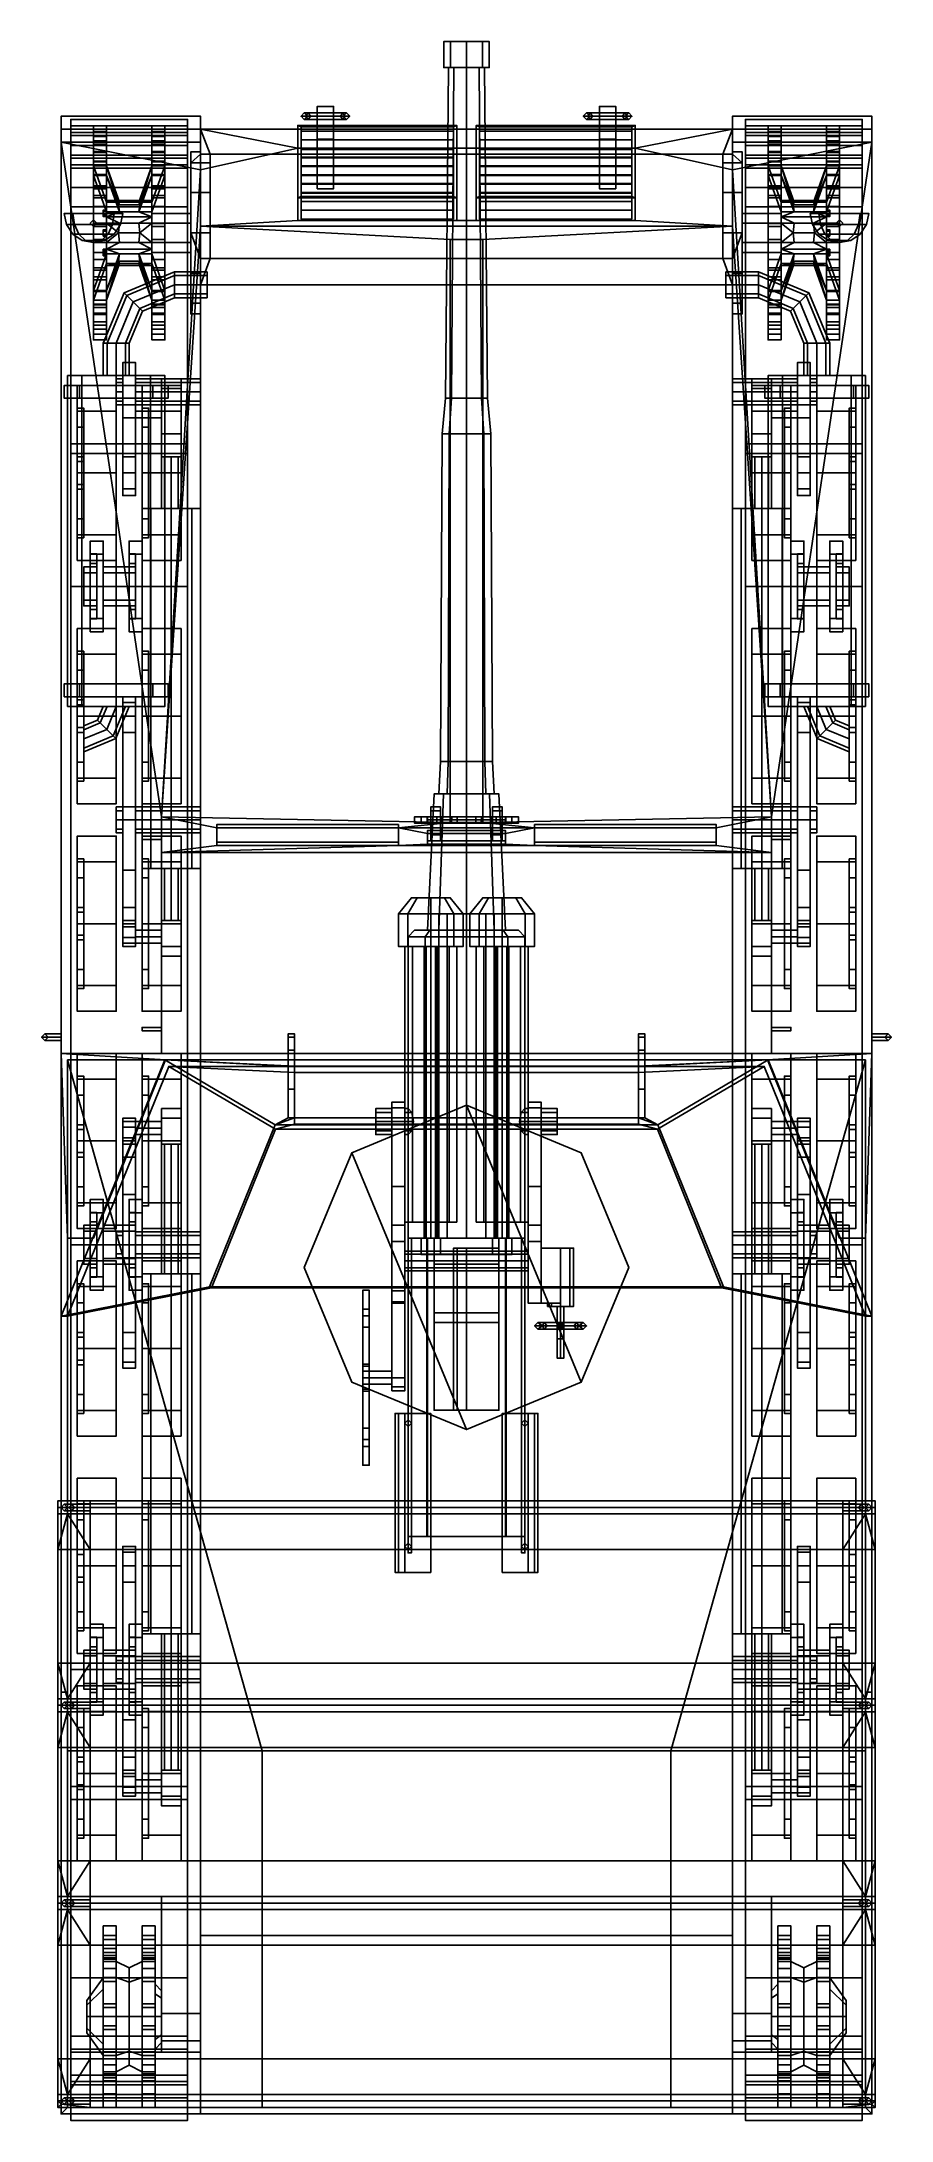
# Model space of a CAD drawing. Header units: millimetres. Extents: x -1.3 to 1.3, y -3.1 to 16.4.
# Drawn here: x -1.31 to 1.31, y -3.07 to 3.34 of the extents above.
import ezdxf

# ---------------------------------------------------------------- set-up
doc = ezdxf.new("R2010")
doc.units = ezdxf.units.MM
for name, color, linetype in [('fenders', 6, 'Continuous'), ('gun', 1, 'Continuous'), ('gun_support', 3, 'Continuous'), ('internals', 3, 'Continuous'), ('patch', 2, 'Continuous'), ('sleeve', 5, 'Continuous'), ('suspension', 5, 'Continuous'), ('tent', 3, 'Continuous'), ('tracks', 3, 'Continuous'), ('turret', 2, 'Continuous'), ('wheels', 2, 'Continuous')]:
    doc.layers.add(name, color=color, linetype=linetype)

msp = doc.modelspace()

# ---------------------------------------------------------------- linework, layer by layer
for points in [[(-0.51, 2.8625, 1.46), (-0.51, 3.0775, 0.91), (-0.52, 3.0814, 0.9), (-0.52, 2.8586, 1.47)], [(-0.52, 2.8586, 1.47), (-0.52, 3.0814, 0.9), (-0.52, 3.0114, 0.9), (-0.52, 2.7886, 1.47)], [(-0.04, 3.0775, 0.91), (-0.03, 3.0814, 0.9), (-0.52, 3.0814, 0.9), (-0.51, 3.0775, 0.91)], [(-0.03, 3.0814, 0.9), (-0.03, 3.0114, 0.9), (-0.52, 3.0114, 0.9), (-0.52, 3.0814, 0.9)], [(-0.4883, 3.12, 0.5917), (-0.4954, 3.11, 0.5846), (-0.51, 3.11, 0.62), (-0.5, 3.12, 0.62)], [(-0.5, 3.12, 0.73), (-0.51, 3.11, 0.73), (-0.4954, 3.11, 0.7654), (-0.4883, 3.12, 0.7583)], [(-0.5, 3.12, 0.62), (-0.51, 3.11, 0.62), (-0.51, 3.11, 0.73), (-0.5, 3.12, 0.73)], [(-0.4954, 3.11, 0.5846), (-0.4883, 3.1, 0.5917), (-0.5, 3.1, 0.62), (-0.51, 3.11, 0.62)], [(-0.51, 3.11, 0.73), (-0.5, 3.1, 0.73), (-0.4883, 3.1, 0.7583), (-0.4954, 3.11, 0.7654)], [(-0.51, 3.11, 0.62), (-0.5, 3.1, 0.62), (-0.5, 3.1, 0.73), (-0.51, 3.11, 0.73)], [(-0.51, 3.0075, 0.91), (-0.51, 3.0775, 0.91), (-0.51, 2.8625, 1.46), (-0.51, 2.7925, 1.46)], [(-0.04, 3.0075, 0.91), (-0.04, 3.0775, 0.91), (-0.51, 3.0775, 0.91), (-0.51, 3.0075, 0.91)], [(-0.4812, 3.11, 0.5988), (-0.4883, 3.12, 0.5917), (-0.5, 3.12, 0.62), (-0.49, 3.11, 0.62)], [(-0.49, 3.11, 0.73), (-0.5, 3.12, 0.73), (-0.4883, 3.12, 0.7583), (-0.4812, 3.11, 0.7512)], [(-0.49, 3.11, 0.62), (-0.5, 3.12, 0.62), (-0.5, 3.12, 0.73), (-0.49, 3.11, 0.73)], [(-0.4883, 3.1, 0.5917), (-0.4812, 3.11, 0.5988), (-0.49, 3.11, 0.62), (-0.5, 3.1, 0.62)], [(-0.5, 3.1, 0.73), (-0.49, 3.11, 0.73), (-0.4812, 3.11, 0.7512), (-0.4883, 3.1, 0.7583)], [(-0.5, 3.1, 0.62), (-0.49, 3.11, 0.62), (-0.49, 3.11, 0.73), (-0.5, 3.1, 0.73)], [(-0.46, 3.12, 0.58), (-0.46, 3.11, 0.57), (-0.4954, 3.11, 0.5846), (-0.4883, 3.12, 0.5917)], [(-0.4883, 3.12, 0.7583), (-0.4954, 3.11, 0.7654), (-0.46, 3.11, 0.78), (-0.46, 3.12, 0.77)], [(-0.46, 3.11, 0.57), (-0.46, 3.1, 0.58), (-0.4883, 3.1, 0.5917), (-0.4954, 3.11, 0.5846)], [(-0.4954, 3.11, 0.7654), (-0.4883, 3.1, 0.7583), (-0.46, 3.1, 0.77), (-0.46, 3.11, 0.78)], [(-0.46, 3.11, 0.59), (-0.46, 3.12, 0.58), (-0.4883, 3.12, 0.5917), (-0.4812, 3.11, 0.5988)], [(-0.4812, 3.11, 0.7512), (-0.4883, 3.12, 0.7583), (-0.46, 3.12, 0.77), (-0.46, 3.11, 0.76)], [(-0.46, 3.1, 0.58), (-0.46, 3.11, 0.59), (-0.4812, 3.11, 0.5988), (-0.4883, 3.1, 0.5917)], [(-0.4883, 3.1, 0.7583), (-0.4812, 3.11, 0.7512), (-0.46, 3.11, 0.76), (-0.46, 3.1, 0.77)], [(-0.46, 3.14, 0.8), (-0.46, 3.14, 0.73), (-0.46, 3.12, 0.71), (-0.46, 3.12, 0.83)], [(-0.41, 3.12, 0.83), (-0.41, 3.14, 0.8), (-0.46, 3.14, 0.8), (-0.46, 3.12, 0.83)], [(-0.41, 3.14, 0.8), (-0.41, 3.14, 0.73), (-0.46, 3.14, 0.73), (-0.46, 3.14, 0.8)], [(-0.41, 3.14, 0.73), (-0.41, 3.12, 0.71), (-0.46, 3.12, 0.71), (-0.46, 3.14, 0.73)], [(-0.46, 3.12, 0.71), (-0.46, 2.8864, 0.6352), (-0.46, 2.8864, 0.6352), (-0.46, 3.07, 0.75)], [(-0.46, 3.12, 0.83), (-0.46, 3.12, 0.71), (-0.46, 3.07, 0.75), (-0.46, 3.0387, 0.83)], [(-0.41, 3.0387, 0.83), (-0.41, 3.12, 0.83), (-0.46, 3.12, 0.83), (-0.46, 3.0387, 0.83)], [(-0.41, 3.12, 0.71), (-0.41, 2.8864, 0.6352), (-0.46, 2.8864, 0.6352), (-0.46, 3.12, 0.71)], [(-0.46, 3.11, 0.57), (-0.46, 3.12, 0.58), (-0.41, 3.12, 0.58), (-0.41, 3.11, 0.57)], [(-0.46, 3.12, 0.58), (-0.46, 3.11, 0.59), (-0.41, 3.11, 0.59), (-0.41, 3.12, 0.58)], [(-0.46, 3.11, 0.59), (-0.46, 3.1, 0.58), (-0.41, 3.1, 0.58), (-0.41, 3.11, 0.59)], [(-0.46, 3.1, 0.58), (-0.46, 3.11, 0.57), (-0.41, 3.11, 0.57), (-0.41, 3.1, 0.58)], [(-0.41, 3.12, 0.83), (-0.41, 3.12, 0.71), (-0.41, 3.14, 0.73), (-0.41, 3.14, 0.8)], [(-0.41, 3.07, 0.75), (-0.41, 2.8864, 0.6352), (-0.41, 2.8864, 0.6352), (-0.41, 3.12, 0.71)], [(-0.41, 3.0387, 0.83), (-0.41, 3.07, 0.75), (-0.41, 3.12, 0.71), (-0.41, 3.12, 0.83)], [(-0.41, 3.11, 0.57), (-0.41, 3.12, 0.58), (-0.3817, 3.12, 0.5917), (-0.3746, 3.11, 0.5846)], [(-0.41, 3.12, 0.58), (-0.41, 3.11, 0.59), (-0.3888, 3.11, 0.5988), (-0.3817, 3.12, 0.5917)], [(-0.3817, 3.12, 0.7583), (-0.3888, 3.11, 0.7512), (-0.41, 3.11, 0.76), (-0.41, 3.12, 0.77)], [(-0.3746, 3.11, 0.7654), (-0.3817, 3.12, 0.7583), (-0.41, 3.12, 0.77), (-0.41, 3.11, 0.78)], [(-0.41, 3.11, 0.59), (-0.41, 3.1, 0.58), (-0.3817, 3.1, 0.5917), (-0.3888, 3.11, 0.5988)], [(-0.41, 3.1, 0.58), (-0.41, 3.11, 0.57), (-0.3746, 3.11, 0.5846), (-0.3817, 3.1, 0.5917)], [(-0.3817, 3.1, 0.7583), (-0.3746, 3.11, 0.7654), (-0.41, 3.11, 0.78), (-0.41, 3.1, 0.77)], [(-0.3888, 3.11, 0.7512), (-0.3817, 3.1, 0.7583), (-0.41, 3.1, 0.77), (-0.41, 3.11, 0.76)], [(-0.3817, 3.12, 0.5917), (-0.3888, 3.11, 0.5988), (-0.38, 3.11, 0.62), (-0.37, 3.12, 0.62)], [(-0.37, 3.12, 0.73), (-0.38, 3.11, 0.73), (-0.3888, 3.11, 0.7512), (-0.3817, 3.12, 0.7583)], [(-0.3888, 3.11, 0.5988), (-0.3817, 3.1, 0.5917), (-0.37, 3.1, 0.62), (-0.38, 3.11, 0.62)], [(-0.38, 3.11, 0.73), (-0.37, 3.1, 0.73), (-0.3817, 3.1, 0.7583), (-0.3888, 3.11, 0.7512)], [(-0.3746, 3.11, 0.5846), (-0.3817, 3.12, 0.5917), (-0.37, 3.12, 0.62), (-0.36, 3.11, 0.62)], [(-0.36, 3.11, 0.73), (-0.37, 3.12, 0.73), (-0.3817, 3.12, 0.7583), (-0.3746, 3.11, 0.7654)], [(-0.3817, 3.1, 0.5917), (-0.3746, 3.11, 0.5846), (-0.36, 3.11, 0.62), (-0.37, 3.1, 0.62)], [(-0.37, 3.1, 0.73), (-0.36, 3.11, 0.73), (-0.3746, 3.11, 0.7654), (-0.3817, 3.1, 0.7583)], [(-0.37, 3.12, 0.62), (-0.38, 3.11, 0.62), (-0.38, 3.11, 0.73), (-0.37, 3.12, 0.73)], [(-0.38, 3.11, 0.62), (-0.37, 3.1, 0.62), (-0.37, 3.1, 0.73), (-0.38, 3.11, 0.73)], [(-0.36, 3.11, 0.62), (-0.37, 3.12, 0.62), (-0.37, 3.12, 0.73), (-0.36, 3.11, 0.73)], [(-0.37, 3.1, 0.62), (-0.36, 3.11, 0.62), (-0.36, 3.11, 0.73), (-0.37, 3.1, 0.73)], [(-0.03, 2.8586, 1.47), (-0.03, 3.0814, 0.9), (-0.04, 3.0775, 0.91), (-0.04, 2.8625, 1.46)], [(-0.04, 2.7925, 1.46), (-0.04, 2.8625, 1.46), (-0.04, 3.0775, 0.91), (-0.04, 3.0075, 0.91)], [(-0.03, 2.7886, 1.47), (-0.03, 3.0114, 0.9), (-0.03, 3.0814, 0.9), (-0.03, 2.8586, 1.47)], [(0.52, 3.0814, 0.9), (0.52, 3.0114, 0.9), (0.03, 3.0114, 0.9), (0.03, 3.0814, 0.9)], [(0.03, 2.8586, 1.47), (0.03, 3.0814, 0.9), (0.03, 3.0114, 0.9), (0.03, 2.7886, 1.47)], [(0.51, 3.0775, 0.91), (0.52, 3.0814, 0.9), (0.03, 3.0814, 0.9), (0.04, 3.0775, 0.91)], [(0.04, 2.8625, 1.46), (0.04, 3.0775, 0.91), (0.03, 3.0814, 0.9), (0.03, 2.8586, 1.47)], [(0.51, 3.0075, 0.91), (0.51, 3.0775, 0.91), (0.04, 3.0775, 0.91), (0.04, 3.0075, 0.91)], [(0.04, 3.0075, 0.91), (0.04, 3.0775, 0.91), (0.04, 2.8625, 1.46), (0.04, 2.7925, 1.46)], [(0.37, 3.12, 0.62), (0.36, 3.11, 0.62), (0.36, 3.11, 0.73), (0.37, 3.12, 0.73)], [(0.3817, 3.12, 0.5917), (0.3746, 3.11, 0.5846), (0.36, 3.11, 0.62), (0.37, 3.12, 0.62)], [(0.37, 3.12, 0.73), (0.36, 3.11, 0.73), (0.3746, 3.11, 0.7654), (0.3817, 3.12, 0.7583)], [(0.36, 3.11, 0.62), (0.37, 3.1, 0.62), (0.37, 3.1, 0.73), (0.36, 3.11, 0.73)], [(0.3746, 3.11, 0.5846), (0.3817, 3.1, 0.5917), (0.37, 3.1, 0.62), (0.36, 3.11, 0.62)], [(0.36, 3.11, 0.73), (0.37, 3.1, 0.73), (0.3817, 3.1, 0.7583), (0.3746, 3.11, 0.7654)], [(0.38, 3.11, 0.62), (0.37, 3.12, 0.62), (0.37, 3.12, 0.73), (0.38, 3.11, 0.73)], [(0.3888, 3.11, 0.5988), (0.3817, 3.12, 0.5917), (0.37, 3.12, 0.62), (0.38, 3.11, 0.62)], [(0.38, 3.11, 0.73), (0.37, 3.12, 0.73), (0.3817, 3.12, 0.7583), (0.3888, 3.11, 0.7512)], [(0.37, 3.1, 0.62), (0.38, 3.11, 0.62), (0.38, 3.11, 0.73), (0.37, 3.1, 0.73)], [(0.3817, 3.1, 0.5917), (0.3888, 3.11, 0.5988), (0.38, 3.11, 0.62), (0.37, 3.1, 0.62)], [(0.37, 3.1, 0.73), (0.38, 3.11, 0.73), (0.3888, 3.11, 0.7512), (0.3817, 3.1, 0.7583)], [(0.41, 3.12, 0.58), (0.41, 3.11, 0.57), (0.3746, 3.11, 0.5846), (0.3817, 3.12, 0.5917)], [(0.3817, 3.12, 0.7583), (0.3746, 3.11, 0.7654), (0.41, 3.11, 0.78), (0.41, 3.12, 0.77)], [(0.41, 3.11, 0.57), (0.41, 3.1, 0.58), (0.3817, 3.1, 0.5917), (0.3746, 3.11, 0.5846)], [(0.3746, 3.11, 0.7654), (0.3817, 3.1, 0.7583), (0.41, 3.1, 0.77), (0.41, 3.11, 0.78)], [(0.41, 3.11, 0.59), (0.41, 3.12, 0.58), (0.3817, 3.12, 0.5917), (0.3888, 3.11, 0.5988)], [(0.3888, 3.11, 0.7512), (0.3817, 3.12, 0.7583), (0.41, 3.12, 0.77), (0.41, 3.11, 0.76)], [(0.41, 3.1, 0.58), (0.41, 3.11, 0.59), (0.3888, 3.11, 0.5988), (0.3817, 3.1, 0.5917)], [(0.3817, 3.1, 0.7583), (0.3888, 3.11, 0.7512), (0.41, 3.11, 0.76), (0.41, 3.1, 0.77)], [(0.46, 3.14, 0.73), (0.46, 3.12, 0.71), (0.41, 3.12, 0.71), (0.41, 3.14, 0.73)], [(0.46, 3.14, 0.8), (0.46, 3.14, 0.73), (0.41, 3.14, 0.73), (0.41, 3.14, 0.8)], [(0.46, 3.12, 0.83), (0.46, 3.14, 0.8), (0.41, 3.14, 0.8), (0.41, 3.12, 0.83)], [(0.41, 3.14, 0.8), (0.41, 3.14, 0.73), (0.41, 3.12, 0.71), (0.41, 3.12, 0.83)], [(0.46, 3.12, 0.71), (0.46, 2.8864, 0.6352), (0.41, 2.8864, 0.6352), (0.41, 3.12, 0.71)], [(0.46, 3.0387, 0.83), (0.46, 3.12, 0.83), (0.41, 3.12, 0.83), (0.41, 3.0387, 0.83)], [(0.41, 3.12, 0.83), (0.41, 3.12, 0.71), (0.41, 3.07, 0.75), (0.41, 3.0387, 0.83)], [(0.41, 3.12, 0.71), (0.41, 2.8864, 0.6352), (0.41, 2.8864, 0.6352), (0.41, 3.07, 0.75)], [(0.41, 3.12, 0.58), (0.41, 3.11, 0.59), (0.46, 3.11, 0.59), (0.46, 3.12, 0.58)], [(0.41, 3.11, 0.57), (0.41, 3.12, 0.58), (0.46, 3.12, 0.58), (0.46, 3.11, 0.57)], [(0.41, 3.1, 0.58), (0.41, 3.11, 0.57), (0.46, 3.11, 0.57), (0.46, 3.1, 0.58)], [(0.41, 3.11, 0.59), (0.41, 3.1, 0.58), (0.46, 3.1, 0.58), (0.46, 3.11, 0.59)], [(0.46, 3.12, 0.83), (0.46, 3.12, 0.71), (0.46, 3.14, 0.73), (0.46, 3.14, 0.8)], [(0.46, 3.0387, 0.83), (0.46, 3.07, 0.75), (0.46, 3.12, 0.71), (0.46, 3.12, 0.83)], [(0.46, 3.07, 0.75), (0.46, 2.8864, 0.6352), (0.46, 2.8864, 0.6352), (0.46, 3.12, 0.71)], [(0.46, 3.11, 0.57), (0.46, 3.12, 0.58), (0.4883, 3.12, 0.5917), (0.4954, 3.11, 0.5846)], [(0.46, 3.12, 0.58), (0.46, 3.11, 0.59), (0.4812, 3.11, 0.5988), (0.4883, 3.12, 0.5917)], [(0.4883, 3.12, 0.7583), (0.4812, 3.11, 0.7512), (0.46, 3.11, 0.76), (0.46, 3.12, 0.77)], [(0.4954, 3.11, 0.7654), (0.4883, 3.12, 0.7583), (0.46, 3.12, 0.77), (0.46, 3.11, 0.78)], [(0.46, 3.11, 0.59), (0.46, 3.1, 0.58), (0.4883, 3.1, 0.5917), (0.4812, 3.11, 0.5988)], [(0.46, 3.1, 0.58), (0.46, 3.11, 0.57), (0.4954, 3.11, 0.5846), (0.4883, 3.1, 0.5917)], [(0.4883, 3.1, 0.7583), (0.4954, 3.11, 0.7654), (0.46, 3.11, 0.78), (0.46, 3.1, 0.77)], [(0.4812, 3.11, 0.7512), (0.4883, 3.1, 0.7583), (0.46, 3.1, 0.77), (0.46, 3.11, 0.76)], [(0.4883, 3.12, 0.5917), (0.4812, 3.11, 0.5988), (0.49, 3.11, 0.62), (0.5, 3.12, 0.62)], [(0.5, 3.12, 0.73), (0.49, 3.11, 0.73), (0.4812, 3.11, 0.7512), (0.4883, 3.12, 0.7583)], [(0.4812, 3.11, 0.5988), (0.4883, 3.1, 0.5917), (0.5, 3.1, 0.62), (0.49, 3.11, 0.62)], [(0.49, 3.11, 0.73), (0.5, 3.1, 0.73), (0.4883, 3.1, 0.7583), (0.4812, 3.11, 0.7512)], [(0.4954, 3.11, 0.5846), (0.4883, 3.12, 0.5917), (0.5, 3.12, 0.62), (0.51, 3.11, 0.62)], [(0.51, 3.11, 0.73), (0.5, 3.12, 0.73), (0.4883, 3.12, 0.7583), (0.4954, 3.11, 0.7654)], [(0.4883, 3.1, 0.5917), (0.4954, 3.11, 0.5846), (0.51, 3.11, 0.62), (0.5, 3.1, 0.62)], [(0.5, 3.1, 0.73), (0.51, 3.11, 0.73), (0.4954, 3.11, 0.7654), (0.4883, 3.1, 0.7583)], [(0.5, 3.12, 0.62), (0.49, 3.11, 0.62), (0.49, 3.11, 0.73), (0.5, 3.12, 0.73)], [(0.49, 3.11, 0.62), (0.5, 3.1, 0.62), (0.5, 3.1, 0.73), (0.49, 3.11, 0.73)], [(0.51, 3.11, 0.62), (0.5, 3.12, 0.62), (0.5, 3.12, 0.73), (0.51, 3.11, 0.73)], [(0.5, 3.1, 0.62), (0.51, 3.11, 0.62), (0.51, 3.11, 0.73), (0.5, 3.1, 0.73)], [(0.52, 2.8586, 1.47), (0.52, 3.0814, 0.9), (0.51, 3.0775, 0.91), (0.51, 2.8625, 1.46)], [(0.51, 2.7925, 1.46), (0.51, 2.8625, 1.46), (0.51, 3.0775, 0.91), (0.51, 3.0075, 0.91)], [(0.52, 2.7886, 1.47), (0.52, 3.0114, 0.9), (0.52, 3.0814, 0.9), (0.52, 2.8586, 1.47)], [(0.52, 3.0114, 0.9), (0.82, 3.07, 0.75), (-0.82, 3.07, 0.75), (-0.52, 3.0114, 0.9)], [(0.82, 3.07, 0.75), (0.79, 2.9924, 0.7015), (-0.79, 2.9924, 0.7015), (-0.82, 3.07, 0.75)], [(-0.82, 2.59, 0.45), (-0.82, -2.5, 0.45), (-0.82, 2.9449, 1.07), (-0.82, 3.07, 0.75)], [(-0.52, 3.0114, 0.9), (-0.52, 3.0114, 0.9), (-0.82, 3.07, 0.75), (-0.82, 2.9449, 1.07)], [(-0.82, 3.07, 0.75), (-0.79, 2.9924, 0.7015), (-0.82, 2.9924, 0.7015), (-0.82, 3.07, 0.75)], [(-0.04, 2.984, 0.97), (-0.04, 3.064, 0.92), (-0.51, 3.064, 0.92), (-0.51, 2.984, 0.97)], [(-0.04, 2.9567, 1.04), (-0.04, 3.0367, 0.99), (-0.51, 3.0367, 0.99), (-0.51, 2.9567, 1.04)], [(0.51, 2.984, 0.97), (0.51, 3.064, 0.92), (0.04, 3.064, 0.92), (0.04, 2.984, 0.97)], [(0.51, 2.9567, 1.04), (0.51, 3.0367, 0.99), (0.04, 3.0367, 0.99), (0.04, 2.9567, 1.04)], [(0.82, 2.9449, 1.07), (0.82, 3.07, 0.75), (0.52, 3.0114, 0.9)], [(0.82, 3.07, 0.75), (0.82, 2.9924, 0.7015), (0.79, 2.9924, 0.7015), (0.82, 3.07, 0.75)], [(0.82, 3.07, 0.75), (0.82, 2.9449, 1.07), (0.82, -2.5, 0.45), (0.82, 2.59, 0.45)], [(-0.82, 2.9665, 0.855), (-0.82, 3, 0.73), (-0.85, 3, 0.73), (-0.85, 2.9665, 0.855)], [(-0.82, 3, 0.73), (-0.82, 2.9924, 0.7015), (-0.85, 2.9665, 0.605), (-0.85, 3, 0.73)], [(-0.85, 2.625, 0.9465), (-0.85, 2.9665, 0.855), (-0.85, 3, 0.73), (-0.85, 2.5335, 0.855)], [(-0.85, 2.5335, 0.855), (-0.85, 3, 0.73), (-0.85, 2.9665, 0.605), (-0.85, 2.5, 0.73)], [(-0.79, 2.9924, 0.7015), (-0.79, 2.9665, 0.605), (-0.85, 2.9665, 0.605), (-0.82, 2.9924, 0.7015)], [(-0.82, 2.875, 0.9465), (-0.82, 2.9665, 0.855), (-0.85, 2.9665, 0.855), (-0.85, 2.875, 0.9465)], [(-0.79, 2.9665, 0.605), (-0.79, 2.875, 0.5135), (-0.85, 2.875, 0.5135), (-0.85, 2.9665, 0.605)], [(-0.85, 2.5, 0.73), (-0.85, 2.9665, 0.605), (-0.85, 2.875, 0.5135), (-0.85, 2.5335, 0.605)], [(-0.85, 2.75, 0.98), (-0.85, 2.875, 0.9465), (-0.85, 2.9665, 0.855), (-0.85, 2.625, 0.9465)], [(-0.52, 2.7886, 1.47), (-0.52, 3.0114, 0.9), (-0.82, 2.9449, 1.07), (-0.82, 2.771, 1.515)], [(-0.79, 2.9924, 0.7015), (-0.79, 2.6716, 0.501), (-0.79, 2.875, 0.5135), (-0.79, 2.9665, 0.605)], [(0.79, 2.9924, 0.7015), (0.79, 2.6716, 0.501), (-0.79, 2.6716, 0.501), (-0.79, 2.9924, 0.7015)], [(-0.04, 2.9293, 1.11), (-0.04, 3.0093, 1.06), (-0.51, 3.0093, 1.06), (-0.51, 2.9293, 1.11)], [(-0.04, 2.7925, 1.46), (-0.04, 3.0075, 0.91), (-0.51, 3.0075, 0.91), (-0.51, 2.7925, 1.46)], [(-0.04, 2.902, 1.18), (-0.04, 2.982, 1.13), (-0.51, 2.982, 1.13), (-0.51, 2.902, 1.18)], [(-0.04, 2.8746, 1.25), (-0.04, 2.9546, 1.2), (-0.51, 2.9546, 1.2), (-0.51, 2.8746, 1.25)], [(0.03, 2.7886, 1.47), (0.03, 3.0114, 0.9), (-0.03, 3.0114, 0.9), (-0.03, 2.7886, 1.47)], [(0.51, 2.9293, 1.11), (0.51, 3.0093, 1.06), (0.04, 3.0093, 1.06), (0.04, 2.9293, 1.11)], [(0.51, 2.7925, 1.46), (0.51, 3.0075, 0.91), (0.04, 3.0075, 0.91), (0.04, 2.7925, 1.46)], [(0.51, 2.902, 1.18), (0.51, 2.982, 1.13), (0.04, 2.982, 1.13), (0.04, 2.902, 1.18)], [(0.51, 2.8746, 1.25), (0.51, 2.9546, 1.2), (0.04, 2.9546, 1.2), (0.04, 2.8746, 1.25)], [(0.82, 2.771, 1.515), (0.82, 2.9449, 1.07), (0.52, 3.0114, 0.9), (0.52, 2.7886, 1.47)], [(0.82, 2.9924, 0.7015), (0.85, 2.9665, 0.605), (0.79, 2.9665, 0.605), (0.79, 2.9924, 0.7015)], [(0.79, 2.9665, 0.605), (0.79, 2.875, 0.5135), (0.79, 2.6716, 0.501), (0.79, 2.9924, 0.7015)], [(0.85, 2.9665, 0.605), (0.85, 2.875, 0.5135), (0.79, 2.875, 0.5135), (0.79, 2.9665, 0.605)], [(0.85, 2.9665, 0.855), (0.85, 3, 0.73), (0.82, 3, 0.73), (0.82, 2.9665, 0.855)], [(0.85, 3, 0.73), (0.85, 2.9665, 0.605), (0.82, 2.9924, 0.7015), (0.82, 3, 0.73)], [(0.85, 2.875, 0.9465), (0.85, 2.9665, 0.855), (0.82, 2.9665, 0.855), (0.82, 2.875, 0.9465)], [(0.85, 2.5335, 0.605), (0.85, 3, 0.73), (0.85, 2.9665, 0.855), (0.85, 2.5, 0.73)], [(0.85, 2.625, 0.5135), (0.85, 2.9665, 0.605), (0.85, 3, 0.73), (0.85, 2.5335, 0.605)], [(0.85, 2.5, 0.73), (0.85, 2.9665, 0.855), (0.85, 2.875, 0.9465), (0.85, 2.5335, 0.855)], [(0.85, 2.75, 0.48), (0.85, 2.875, 0.5135), (0.85, 2.9665, 0.605), (0.85, 2.625, 0.5135)], [(-0.94, 0.95, 1.63), (-0.82, 2.771, 1.515), (-0.82, 2.9449, 1.07), (-0.94, 0.95, 1.07)], [(-0.82, -2.5, 0.45), (-0.82, -2.5, 0.45), (-0.82, 0.22, 1.07), (-0.82, 2.9449, 1.07)], [(-0.04, 2.8472, 1.32), (-0.04, 2.9272, 1.27), (-0.51, 2.9272, 1.27), (-0.51, 2.8472, 1.32)], [(-0.04, 2.8199, 1.39), (-0.04, 2.8999, 1.34), (-0.51, 2.8999, 1.34), (-0.51, 2.8199, 1.39)], [(0.51, 2.8472, 1.32), (0.51, 2.9272, 1.27), (0.04, 2.9272, 1.27), (0.04, 2.8472, 1.32)], [(0.51, 2.8199, 1.39), (0.51, 2.8999, 1.34), (0.04, 2.8999, 1.34), (0.04, 2.8199, 1.39)], [(0.94, 0.95, 1.07), (0.82, 2.9449, 1.07), (0.82, 2.771, 1.515), (0.94, 0.95, 1.63)], [(0.82, 2.9449, 1.07), (0.82, 0.22, 1.07), (0.82, -2.5, 0.45)], [(-0.82, 2.75, 0.98), (-0.82, 2.875, 0.9465), (-0.85, 2.875, 0.9465), (-0.85, 2.75, 0.98)], [(-0.79, 2.875, 0.5135), (-0.79, 2.75, 0.48), (-0.85, 2.75, 0.48), (-0.85, 2.875, 0.5135)], [(-0.85, 2.5335, 0.605), (-0.85, 2.875, 0.5135), (-0.85, 2.75, 0.48), (-0.85, 2.625, 0.5135)], [(-0.79, 2.875, 0.5135), (-0.79, 2.875, 0.5135), (-0.79, 2.6716, 0.501), (-0.79, 2.75, 0.48)], [(-0.03, 2.8586, 1.47), (-0.04, 2.8625, 1.46), (-0.51, 2.8625, 1.46), (-0.52, 2.8586, 1.47)], [(-0.03, 2.7886, 1.47), (-0.03, 2.8586, 1.47), (-0.52, 2.8586, 1.47), (-0.52, 2.7886, 1.47)], [(-0.04, 2.7925, 1.46), (-0.04, 2.8725, 1.41), (-0.51, 2.8725, 1.41), (-0.51, 2.7925, 1.46)], [(0.52, 2.8586, 1.47), (0.51, 2.8625, 1.46), (0.04, 2.8625, 1.46), (0.03, 2.8586, 1.47)], [(0.52, 2.7886, 1.47), (0.52, 2.8586, 1.47), (0.03, 2.8586, 1.47), (0.03, 2.7886, 1.47)], [(0.51, 2.7925, 1.46), (0.51, 2.8725, 1.41), (0.04, 2.8725, 1.41), (0.04, 2.7925, 1.46)], [(0.85, 2.875, 0.5135), (0.85, 2.75, 0.48), (0.79, 2.75, 0.48), (0.79, 2.875, 0.5135)], [(0.79, 2.75, 0.48), (0.79, 2.6716, 0.501), (0.79, 2.875, 0.5135)], [(0.85, 2.75, 0.98), (0.85, 2.875, 0.9465), (0.82, 2.875, 0.9465), (0.82, 2.75, 0.98)], [(0.85, 2.5335, 0.855), (0.85, 2.875, 0.9465), (0.85, 2.75, 0.98), (0.85, 2.625, 0.9465)], [(-1.24, 2.81, 1.26), (-1.2136, 2.81, 1.3236), (-1.15, 2.81, 1.35), (-1.0864, 2.81, 1.3236)], [(-1.2136, 2.81, 1.1964), (-1.24, 2.81, 1.26), (-1.0864, 2.81, 1.3236), (-1.06, 2.81, 1.26)], [(-1.2088, 2.7756, 1.3188), (-1.2136, 2.81, 1.3236), (-1.24, 2.81, 1.26), (-1.2331, 2.7756, 1.26)], [(-1.2331, 2.7756, 1.26), (-1.24, 2.81, 1.26), (-1.2136, 2.81, 1.1964), (-1.2088, 2.7756, 1.2012)], [(-1.195, 2.7464, 1.305), (-1.2088, 2.7756, 1.3188), (-1.2331, 2.7756, 1.26), (-1.2136, 2.7464, 1.26)], [(-1.2136, 2.7464, 1.26), (-1.2331, 2.7756, 1.26), (-1.2088, 2.7756, 1.2012), (-1.195, 2.7464, 1.215)], [(-1.15, 2.81, 1.17), (-1.2136, 2.81, 1.1964), (-1.06, 2.81, 1.26), (-1.0864, 2.81, 1.1964)], [(-1.15, 2.7756, 1.3431), (-1.15, 2.81, 1.35), (-1.2136, 2.81, 1.3236), (-1.2088, 2.7756, 1.3188)], [(-1.2088, 2.7756, 1.2012), (-1.2136, 2.81, 1.1964), (-1.15, 2.81, 1.17), (-1.15, 2.7756, 1.1769)], [(-1.15, 2.7464, 1.3236), (-1.15, 2.7756, 1.3431), (-1.2088, 2.7756, 1.3188), (-1.195, 2.7464, 1.305)], [(-1.195, 2.7464, 1.215), (-1.2088, 2.7756, 1.2012), (-1.15, 2.7756, 1.1769), (-1.15, 2.7464, 1.1964)], [(-1.15, 2.79, 1.07), (-1.16, 2.78, 1.07), (-1.16, 2.78, 1.19), (-1.15, 2.79, 1.18)], [(-1.16, 2.78, 1.07), (-1.15, 2.77, 1.07), (-1.15, 2.77, 1.19), (-1.16, 2.78, 1.19)], [(-1.0912, 2.7756, 1.3188), (-1.0864, 2.81, 1.3236), (-1.15, 2.81, 1.35), (-1.15, 2.7756, 1.3431)], [(-1.15, 2.7756, 1.1769), (-1.15, 2.81, 1.17), (-1.0864, 2.81, 1.1964), (-1.0912, 2.7756, 1.2012)], [(-1.14, 2.78, 1.07), (-1.15, 2.79, 1.07), (-1.15, 2.79, 1.18), (-1.14, 2.78, 1.19)], [(-1.15, 2.77, 1.07), (-1.14, 2.78, 1.07), (-1.14, 2.78, 1.19), (-1.15, 2.77, 1.19)], [(-1.105, 2.7464, 1.305), (-1.0912, 2.7756, 1.3188), (-1.15, 2.7756, 1.3431), (-1.15, 2.7464, 1.3236)], [(-1.15, 2.7464, 1.1964), (-1.15, 2.7756, 1.1769), (-1.0912, 2.7756, 1.2012), (-1.105, 2.7464, 1.215)], [(-1.0864, 2.7464, 1.26), (-1.0669, 2.7756, 1.26), (-1.0912, 2.7756, 1.3188), (-1.105, 2.7464, 1.305)], [(-1.105, 2.7464, 1.215), (-1.0912, 2.7756, 1.2012), (-1.0669, 2.7756, 1.26), (-1.0864, 2.7464, 1.26)], [(-1.0669, 2.7756, 1.26), (-1.06, 2.81, 1.26), (-1.0864, 2.81, 1.3236), (-1.0912, 2.7756, 1.3188)], [(-1.0912, 2.7756, 1.2012), (-1.0864, 2.81, 1.1964), (-1.06, 2.81, 1.26), (-1.0669, 2.7756, 1.26)], [(-0.05, 0.9318, 1.7311), (-0.05, 2.73, 1.62), (-0.82, 2.771, 1.515), (-0.94, 0.95, 1.63)], [(0.82, 2.771, 1.515), (0.52, 2.7886, 1.47), (-0.52, 2.7886, 1.47), (-0.82, 2.771, 1.515)], [(0.05, 2.73, 1.62), (0.82, 2.771, 1.515), (-0.82, 2.771, 1.515), (-0.05, 2.73, 1.62)], [(0.94, 0.95, 1.63), (0.82, 2.771, 1.515), (0.05, 2.73, 1.62), (0.05, 0.9318, 1.7311)], [(1.0669, 2.7756, 1.26), (1.06, 2.81, 1.26), (1.0864, 2.81, 1.1964), (1.0912, 2.7756, 1.2012)], [(1.0912, 2.7756, 1.3188), (1.0864, 2.81, 1.3236), (1.06, 2.81, 1.26), (1.0669, 2.7756, 1.26)], [(1.0864, 2.81, 1.1964), (1.06, 2.81, 1.26), (1.2136, 2.81, 1.3236), (1.24, 2.81, 1.26)], [(1.06, 2.81, 1.26), (1.0864, 2.81, 1.3236), (1.15, 2.81, 1.35), (1.2136, 2.81, 1.3236)], [(1.0864, 2.7464, 1.26), (1.0669, 2.7756, 1.26), (1.0912, 2.7756, 1.2012), (1.105, 2.7464, 1.215)], [(1.105, 2.7464, 1.305), (1.0912, 2.7756, 1.3188), (1.0669, 2.7756, 1.26), (1.0864, 2.7464, 1.26)], [(1.0912, 2.7756, 1.2012), (1.0864, 2.81, 1.1964), (1.15, 2.81, 1.17), (1.15, 2.7756, 1.1769)], [(1.15, 2.7756, 1.3431), (1.15, 2.81, 1.35), (1.0864, 2.81, 1.3236), (1.0912, 2.7756, 1.3188)], [(1.15, 2.81, 1.17), (1.0864, 2.81, 1.1964), (1.24, 2.81, 1.26), (1.2136, 2.81, 1.1964)], [(1.105, 2.7464, 1.215), (1.0912, 2.7756, 1.2012), (1.15, 2.7756, 1.1769), (1.15, 2.7464, 1.1964)], [(1.15, 2.7464, 1.3236), (1.15, 2.7756, 1.3431), (1.0912, 2.7756, 1.3188), (1.105, 2.7464, 1.305)], [(1.15, 2.79, 1.07), (1.14, 2.78, 1.07), (1.14, 2.78, 1.19), (1.15, 2.79, 1.18)], [(1.14, 2.78, 1.07), (1.15, 2.77, 1.07), (1.15, 2.77, 1.19), (1.14, 2.78, 1.19)], [(1.15, 2.7756, 1.1769), (1.15, 2.81, 1.17), (1.2136, 2.81, 1.1964), (1.2088, 2.7756, 1.2012)], [(1.2088, 2.7756, 1.3188), (1.2136, 2.81, 1.3236), (1.15, 2.81, 1.35), (1.15, 2.7756, 1.3431)], [(1.16, 2.78, 1.07), (1.15, 2.79, 1.07), (1.15, 2.79, 1.18), (1.16, 2.78, 1.19)], [(1.15, 2.77, 1.07), (1.16, 2.78, 1.07), (1.16, 2.78, 1.19), (1.15, 2.77, 1.19)], [(1.15, 2.7464, 1.1964), (1.15, 2.7756, 1.1769), (1.2088, 2.7756, 1.2012), (1.195, 2.7464, 1.215)], [(1.195, 2.7464, 1.305), (1.2088, 2.7756, 1.3188), (1.15, 2.7756, 1.3431), (1.15, 2.7464, 1.3236)], [(1.195, 2.7464, 1.215), (1.2088, 2.7756, 1.2012), (1.2331, 2.7756, 1.26), (1.2136, 2.7464, 1.26)], [(1.2136, 2.7464, 1.26), (1.2331, 2.7756, 1.26), (1.2088, 2.7756, 1.3188), (1.195, 2.7464, 1.305)], [(1.2088, 2.7756, 1.2012), (1.2136, 2.81, 1.1964), (1.24, 2.81, 1.26), (1.2331, 2.7756, 1.26)], [(1.2331, 2.7756, 1.26), (1.24, 2.81, 1.26), (1.2136, 2.81, 1.3236), (1.2088, 2.7756, 1.3188)], [(-1.1744, 2.7269, 1.2844), (-1.195, 2.7464, 1.305), (-1.2136, 2.7464, 1.26), (-1.1844, 2.7269, 1.26)], [(-1.1844, 2.7269, 1.26), (-1.2136, 2.7464, 1.26), (-1.195, 2.7464, 1.215), (-1.1744, 2.7269, 1.2356)], [(-1.15, 2.7269, 1.2944), (-1.15, 2.7464, 1.3236), (-1.195, 2.7464, 1.305), (-1.1744, 2.7269, 1.2844)], [(-1.1744, 2.7269, 1.2356), (-1.195, 2.7464, 1.215), (-1.15, 2.7464, 1.1964), (-1.15, 2.7269, 1.2256)], [(-1.15, 2.72, 1.26), (-1.1744, 2.7269, 1.2844), (-1.1844, 2.7269, 1.26), (-1.15, 2.72, 1.26)], [(-1.15, 2.72, 1.26), (-1.1844, 2.7269, 1.26), (-1.1744, 2.7269, 1.2356), (-1.15, 2.72, 1.26)], [(-1.15, 2.72, 1.26), (-1.15, 2.7269, 1.2944), (-1.1744, 2.7269, 1.2844), (-1.15, 2.72, 1.26)], [(-1.15, 2.72, 1.26), (-1.1744, 2.7269, 1.2356), (-1.15, 2.7269, 1.2256), (-1.15, 2.72, 1.26)], [(-1.1256, 2.7269, 1.2844), (-1.105, 2.7464, 1.305), (-1.15, 2.7464, 1.3236), (-1.15, 2.7269, 1.2944)], [(-1.15, 2.7269, 1.2256), (-1.15, 2.7464, 1.1964), (-1.105, 2.7464, 1.215), (-1.1256, 2.7269, 1.2356)], [(-1.15, 2.72, 1.26), (-1.1256, 2.7269, 1.2844), (-1.15, 2.7269, 1.2944), (-1.15, 2.72, 1.26)], [(-1.15, 2.72, 1.26), (-1.1156, 2.7269, 1.26), (-1.1256, 2.7269, 1.2844), (-1.15, 2.72, 1.26)], [(-1.15, 2.72, 1.26), (-1.1256, 2.7269, 1.2356), (-1.1156, 2.7269, 1.26), (-1.15, 2.72, 1.26)], [(-1.15, 2.72, 1.26), (-1.15, 2.7269, 1.2256), (-1.1256, 2.7269, 1.2356), (-1.15, 2.72, 1.26)], [(-1.1156, 2.7269, 1.26), (-1.0864, 2.7464, 1.26), (-1.105, 2.7464, 1.305), (-1.1256, 2.7269, 1.2844)], [(-1.1256, 2.7269, 1.2356), (-1.105, 2.7464, 1.215), (-1.0864, 2.7464, 1.26), (-1.1156, 2.7269, 1.26)], [(-0.82, 2.625, 0.9465), (-0.82, 2.75, 0.98), (-0.85, 2.75, 0.98), (-0.85, 2.625, 0.9465)], [(-0.82, 2.6716, 0.501), (-0.82, 2.625, 0.5135), (-0.85, 2.625, 0.5135), (-0.85, 2.75, 0.48)], [(-0.79, 2.75, 0.48), (-0.79, 2.6716, 0.501), (-0.82, 2.6716, 0.501), (-0.85, 2.75, 0.48)], [(0.05, 0.9318, 1.7311), (0.05, 2.73, 1.62), (-0.05, 2.73, 1.62), (-0.05, 0.9318, 1.7311)], [(0.85, 2.75, 0.48), (0.82, 2.6716, 0.501), (0.79, 2.6716, 0.501), (0.79, 2.75, 0.48)], [(0.85, 2.625, 0.9465), (0.85, 2.75, 0.98), (0.82, 2.75, 0.98), (0.82, 2.625, 0.9465)], [(0.85, 2.75, 0.48), (0.85, 2.625, 0.5135), (0.82, 2.625, 0.5135), (0.82, 2.6716, 0.501)], [(1.1156, 2.7269, 1.26), (1.0864, 2.7464, 1.26), (1.105, 2.7464, 1.215), (1.1256, 2.7269, 1.2356)], [(1.1256, 2.7269, 1.2844), (1.105, 2.7464, 1.305), (1.0864, 2.7464, 1.26), (1.1156, 2.7269, 1.26)], [(1.1256, 2.7269, 1.2356), (1.105, 2.7464, 1.215), (1.15, 2.7464, 1.1964), (1.15, 2.7269, 1.2256)], [(1.15, 2.7269, 1.2944), (1.15, 2.7464, 1.3236), (1.105, 2.7464, 1.305), (1.1256, 2.7269, 1.2844)], [(1.15, 2.72, 1.26), (1.1156, 2.7269, 1.26), (1.1256, 2.7269, 1.2356), (1.15, 2.72, 1.26)], [(1.15, 2.72, 1.26), (1.1256, 2.7269, 1.2844), (1.1156, 2.7269, 1.26), (1.15, 2.72, 1.26)], [(1.15, 2.72, 1.26), (1.1256, 2.7269, 1.2356), (1.15, 2.7269, 1.2256), (1.15, 2.72, 1.26)], [(1.15, 2.72, 1.26), (1.15, 2.7269, 1.2944), (1.1256, 2.7269, 1.2844), (1.15, 2.72, 1.26)], [(1.15, 2.7269, 1.2256), (1.15, 2.7464, 1.1964), (1.195, 2.7464, 1.215), (1.1744, 2.7269, 1.2356)], [(1.1744, 2.7269, 1.2844), (1.195, 2.7464, 1.305), (1.15, 2.7464, 1.3236), (1.15, 2.7269, 1.2944)], [(1.15, 2.72, 1.26), (1.15, 2.7269, 1.2256), (1.1744, 2.7269, 1.2356), (1.15, 2.72, 1.26)], [(1.15, 2.72, 1.26), (1.1744, 2.7269, 1.2356), (1.1844, 2.7269, 1.26), (1.15, 2.72, 1.26)], [(1.15, 2.72, 1.26), (1.1844, 2.7269, 1.26), (1.1744, 2.7269, 1.2844), (1.15, 2.72, 1.26)], [(1.15, 2.72, 1.26), (1.1744, 2.7269, 1.2844), (1.15, 2.7269, 1.2944), (1.15, 2.72, 1.26)], [(1.1744, 2.7269, 1.2356), (1.195, 2.7464, 1.215), (1.2136, 2.7464, 1.26), (1.1844, 2.7269, 1.26)], [(1.1844, 2.7269, 1.26), (1.2136, 2.7464, 1.26), (1.195, 2.7464, 1.305), (1.1744, 2.7269, 1.2844)], [(-1.0556, 2.5656, 1.31), (-1.0473, 2.5573, 1.3383), (-0.9, 2.6183, 1.3383), (-0.9, 2.63, 1.31)], [(-1.0473, 2.5573, 1.2817), (-1.0556, 2.5656, 1.31), (-0.9, 2.63, 1.31), (-0.9, 2.6183, 1.2817)], [(-0.79, 2.6716, 0.501), (-0.82, 2.59, 0.45), (-0.82, 2.59, 0.45), (-0.82, 2.6716, 0.501)], [(0.79, 2.6716, 0.501), (0.82, 2.59, 0.45), (-0.82, 2.59, 0.45), (-0.79, 2.6716, 0.501)], [(0.82, 2.6716, 0.501), (0.82, 2.59, 0.45), (0.82, 2.59, 0.45), (0.79, 2.6716, 0.501)], [(1.0473, 2.5573, 1.3383), (1.0556, 2.5656, 1.31), (0.9, 2.63, 1.31), (0.9, 2.6183, 1.3383)], [(1.0556, 2.5656, 1.31), (1.0473, 2.5573, 1.2817), (0.9, 2.6183, 1.2817), (0.9, 2.63, 1.31)], [(-1.12, 2.41, 1.31), (-1.1083, 2.41, 1.3383), (-1.0473, 2.5573, 1.3383), (-1.0556, 2.5656, 1.31)], [(-1.1083, 2.41, 1.2817), (-1.12, 2.41, 1.31), (-1.0556, 2.5656, 1.31), (-1.0473, 2.5573, 1.2817)], [(-1.0473, 2.5573, 1.3383), (-1.0273, 2.5373, 1.35), (-0.9, 2.59, 1.35), (-0.9, 2.6183, 1.3383)], [(-1.0273, 2.5373, 1.27), (-1.0473, 2.5573, 1.2817), (-0.9, 2.6183, 1.2817), (-0.9, 2.59, 1.27)], [(-1.0273, 2.5373, 1.35), (-1.0073, 2.5173, 1.3383), (-0.9, 2.5617, 1.3383), (-0.9, 2.59, 1.35)], [(-1.0073, 2.5173, 1.2817), (-1.0273, 2.5373, 1.27), (-0.9, 2.59, 1.27), (-0.9, 2.5617, 1.2817)], [(-0.82, 2.5335, 0.855), (-0.82, 2.625, 0.9465), (-0.85, 2.625, 0.9465), (-0.85, 2.5335, 0.855)], [(-0.82, 2.625, 0.5135), (-0.82, 2.5335, 0.605), (-0.85, 2.5335, 0.605), (-0.85, 2.625, 0.5135)], [(0.82, 2.59, 0.45), (0.82, -2.5, 0.45), (-0.82, -2.5, 0.45), (-0.82, 2.59, 0.45)], [(0.85, 2.5335, 0.855), (0.85, 2.625, 0.9465), (0.82, 2.625, 0.9465), (0.82, 2.5335, 0.855)], [(0.85, 2.625, 0.5135), (0.85, 2.5335, 0.605), (0.82, 2.5335, 0.605), (0.82, 2.625, 0.5135)], [(1.0273, 2.5373, 1.35), (1.0473, 2.5573, 1.3383), (0.9, 2.6183, 1.3383), (0.9, 2.59, 1.35)], [(1.0473, 2.5573, 1.2817), (1.0273, 2.5373, 1.27), (0.9, 2.59, 1.27), (0.9, 2.6183, 1.2817)], [(1.0073, 2.5173, 1.3383), (1.0273, 2.5373, 1.35), (0.9, 2.59, 1.35), (0.9, 2.5617, 1.3383)], [(1.0273, 2.5373, 1.27), (1.0073, 2.5173, 1.2817), (0.9, 2.5617, 1.2817), (0.9, 2.59, 1.27)], [(1.1083, 2.41, 1.3383), (1.12, 2.41, 1.31), (1.0556, 2.5656, 1.31), (1.0473, 2.5573, 1.3383)], [(1.12, 2.41, 1.31), (1.1083, 2.41, 1.2817), (1.0473, 2.5573, 1.2817), (1.0556, 2.5656, 1.31)], [(-1.1083, 2.41, 1.3383), (-1.08, 2.41, 1.35), (-1.0273, 2.5373, 1.35), (-1.0473, 2.5573, 1.3383)], [(-1.08, 2.41, 1.27), (-1.1083, 2.41, 1.2817), (-1.0473, 2.5573, 1.2817), (-1.0273, 2.5373, 1.27)], [(-1.08, 2.41, 1.35), (-1.0517, 2.41, 1.3383), (-1.0073, 2.5173, 1.3383), (-1.0273, 2.5373, 1.35)], [(-1.0517, 2.41, 1.2817), (-1.08, 2.41, 1.27), (-1.0273, 2.5373, 1.27), (-1.0073, 2.5173, 1.2817)], [(-1.0517, 2.41, 1.3383), (-1.04, 2.41, 1.31), (-0.999, 2.509, 1.31), (-1.0073, 2.5173, 1.3383)], [(-1.04, 2.41, 1.31), (-1.0517, 2.41, 1.2817), (-1.0073, 2.5173, 1.2817), (-0.999, 2.509, 1.31)], [(-1.0073, 2.5173, 1.3383), (-0.999, 2.509, 1.31), (-0.9, 2.55, 1.31), (-0.9, 2.5617, 1.3383)], [(-0.999, 2.509, 1.31), (-1.0073, 2.5173, 1.2817), (-0.9, 2.5617, 1.2817), (-0.9, 2.55, 1.31)], [(-0.82, 2.5, 0.73), (-0.82, 2.5335, 0.855), (-0.85, 2.5335, 0.855), (-0.85, 2.5, 0.73)], [(-0.82, 2.5335, 0.605), (-0.82, 2.5, 0.73), (-0.85, 2.5, 0.73), (-0.85, 2.5335, 0.605)], [(0.85, 2.5, 0.73), (0.85, 2.5335, 0.855), (0.82, 2.5335, 0.855), (0.82, 2.5, 0.73)], [(0.85, 2.5335, 0.605), (0.85, 2.5, 0.73), (0.82, 2.5, 0.73), (0.82, 2.5335, 0.605)], [(0.999, 2.509, 1.31), (1.0073, 2.5173, 1.3383), (0.9, 2.5617, 1.3383), (0.9, 2.55, 1.31)], [(1.0073, 2.5173, 1.2817), (0.999, 2.509, 1.31), (0.9, 2.55, 1.31), (0.9, 2.5617, 1.2817)], [(1.04, 2.41, 1.31), (1.0517, 2.41, 1.3383), (1.0073, 2.5173, 1.3383), (0.999, 2.509, 1.31)], [(1.0517, 2.41, 1.2817), (1.04, 2.41, 1.31), (0.999, 2.509, 1.31), (1.0073, 2.5173, 1.2817)], [(1.0517, 2.41, 1.3383), (1.08, 2.41, 1.35), (1.0273, 2.5373, 1.35), (1.0073, 2.5173, 1.3383)], [(1.08, 2.41, 1.27), (1.0517, 2.41, 1.2817), (1.0073, 2.5173, 1.2817), (1.0273, 2.5373, 1.27)], [(1.08, 2.41, 1.35), (1.1083, 2.41, 1.3383), (1.0473, 2.5573, 1.3383), (1.0273, 2.5373, 1.35)], [(1.1083, 2.41, 1.2817), (1.08, 2.41, 1.27), (1.0273, 2.5373, 1.27), (1.0473, 2.5573, 1.2817)], [(-1.1083, 2.41, 1.3383), (-1.12, 2.41, 1.31), (-1.12, 2.31, 1.31), (-1.1083, 2.31, 1.3383)], [(-1.12, 2.41, 1.31), (-1.1083, 2.41, 1.2817), (-1.1083, 2.31, 1.2817), (-1.12, 2.31, 1.31)], [(-1.08, 2.41, 1.35), (-1.1083, 2.41, 1.3383), (-1.1083, 2.31, 1.3383), (-1.08, 2.31, 1.35)], [(-1.1083, 2.41, 1.2817), (-1.08, 2.41, 1.27), (-1.08, 2.31, 1.27), (-1.1083, 2.31, 1.2817)], [(-1.0517, 2.41, 1.3383), (-1.08, 2.41, 1.35), (-1.08, 2.31, 1.35), (-1.0517, 2.31, 1.3383)], [(-1.08, 2.41, 1.27), (-1.0517, 2.41, 1.2817), (-1.0517, 2.31, 1.2817), (-1.08, 2.31, 1.27)], [(-1.04, 2.41, 1.31), (-1.0517, 2.41, 1.3383), (-1.0517, 2.31, 1.3383), (-1.04, 2.31, 1.31)], [(-1.0517, 2.41, 1.2817), (-1.04, 2.41, 1.31), (-1.04, 2.31, 1.31), (-1.0517, 2.31, 1.2817)], [(1.0517, 2.41, 1.3383), (1.04, 2.41, 1.31), (1.04, 2.31, 1.31), (1.0517, 2.31, 1.3383)], [(1.04, 2.41, 1.31), (1.0517, 2.41, 1.2817), (1.0517, 2.31, 1.2817), (1.04, 2.31, 1.31)], [(1.08, 2.41, 1.35), (1.0517, 2.41, 1.3383), (1.0517, 2.31, 1.3383), (1.08, 2.31, 1.35)], [(1.0517, 2.41, 1.2817), (1.08, 2.41, 1.27), (1.08, 2.31, 1.27), (1.0517, 2.31, 1.2817)], [(1.1083, 2.41, 1.3383), (1.08, 2.41, 1.35), (1.08, 2.31, 1.35), (1.1083, 2.31, 1.3383)], [(1.08, 2.41, 1.27), (1.1083, 2.41, 1.2817), (1.1083, 2.31, 1.2817), (1.08, 2.31, 1.27)], [(1.12, 2.41, 1.31), (1.1083, 2.41, 1.3383), (1.1083, 2.31, 1.3383), (1.12, 2.31, 1.31)], [(1.1083, 2.41, 1.2817), (1.12, 2.41, 1.31), (1.12, 2.31, 1.31), (1.1083, 2.31, 1.2817)], [(-1.1861, 2.31, 1.3261), (-1.23, 2.31, 1.22), (-1.23, 1.29, 1.22), (-1.1861, 1.29, 1.3261)], [(-1.23, 2.31, 1.22), (-1.1861, 2.31, 1.1139), (-1.1861, 1.29, 1.1139), (-1.23, 1.29, 1.22)], [(-1.08, 2.31, 1.07), (-1.1861, 2.31, 1.1139), (-1.23, 2.31, 1.22), (-0.9739, 2.31, 1.1139)], [(-0.9739, 2.31, 1.1139), (-1.23, 2.31, 1.22), (-1.1861, 2.31, 1.3261), (-0.93, 2.31, 1.22)], [(-1.08, 2.31, 1.37), (-1.1861, 2.31, 1.3261), (-1.1861, 1.29, 1.3261), (-1.08, 1.29, 1.37)], [(-1.1861, 2.31, 1.1139), (-1.08, 2.31, 1.07), (-1.08, 1.29, 1.07), (-1.1861, 1.29, 1.1139)], [(-0.93, 2.31, 1.22), (-1.1861, 2.31, 1.3261), (-1.08, 2.31, 1.37), (-0.9739, 2.31, 1.3261)], [(-0.9739, 2.31, 1.3261), (-1.08, 2.31, 1.37), (-1.08, 1.29, 1.37), (-0.9739, 1.29, 1.3261)], [(-1.08, 2.31, 1.07), (-0.9739, 2.31, 1.1139), (-0.9739, 1.29, 1.1139), (-1.08, 1.29, 1.07)], [(-0.93, 2.31, 1.22), (-0.9739, 2.31, 1.3261), (-0.9739, 1.29, 1.3261), (-0.93, 1.29, 1.22)], [(-0.9739, 2.31, 1.1139), (-0.93, 2.31, 1.22), (-0.93, 1.29, 1.22), (-0.9739, 1.29, 1.1139)], [(0.93, 2.31, 1.22), (0.9739, 2.31, 1.1139), (0.9739, 1.29, 1.1139), (0.93, 1.29, 1.22)], [(0.9739, 2.31, 1.3261), (0.93, 2.31, 1.22), (0.93, 1.29, 1.22), (0.9739, 1.29, 1.3261)], [(1.08, 2.31, 1.07), (0.9739, 2.31, 1.1139), (0.93, 2.31, 1.22), (1.1861, 2.31, 1.1139)], [(1.1861, 2.31, 1.1139), (0.93, 2.31, 1.22), (0.9739, 2.31, 1.3261), (1.23, 2.31, 1.22)], [(0.9739, 2.31, 1.1139), (1.08, 2.31, 1.07), (1.08, 1.29, 1.07), (0.9739, 1.29, 1.1139)], [(1.08, 2.31, 1.37), (0.9739, 2.31, 1.3261), (0.9739, 1.29, 1.3261), (1.08, 1.29, 1.37)], [(1.23, 2.31, 1.22), (0.9739, 2.31, 1.3261), (1.08, 2.31, 1.37), (1.1861, 2.31, 1.3261)], [(1.08, 2.31, 1.07), (1.1861, 2.31, 1.1139), (1.1861, 1.29, 1.1139), (1.08, 1.29, 1.07)], [(1.1861, 2.31, 1.3261), (1.08, 2.31, 1.37), (1.08, 1.29, 1.37), (1.1861, 1.29, 1.3261)], [(1.1861, 2.31, 1.1139), (1.23, 2.31, 1.22), (1.23, 1.29, 1.22), (1.1861, 1.29, 1.1139)], [(1.23, 2.31, 1.22), (1.1861, 2.31, 1.3261), (1.1861, 1.29, 1.3261), (1.23, 1.29, 1.22)], [(-1.24, 2.28, 1.22), (-1.1931, 2.28, 1.3331), (-1.1861, 2.28, 1.3261), (-1.23, 2.28, 1.22)], [(-1.23, 2.28, 1.22), (-1.23, 2.28, 1.07), (-1.24, 2.28, 1.07), (-1.24, 2.28, 1.22)], [(-1.24, 2.28, 1.22), (-1.24, 2.28, 1.07), (-1.24, 2.24, 1.07), (-1.24, 2.24, 1.22)], [(-1.1931, 2.28, 1.3331), (-1.24, 2.28, 1.22), (-1.24, 2.24, 1.22), (-1.1931, 2.24, 1.3331)], [(-1.1931, 2.28, 1.3331), (-1.08, 2.28, 1.38), (-1.08, 2.28, 1.37), (-1.1861, 2.28, 1.3261)], [(-1.08, 2.28, 1.38), (-1.1931, 2.28, 1.3331), (-1.1931, 2.24, 1.3331), (-1.08, 2.24, 1.38)], [(-1.08, 2.28, 1.38), (-0.9669, 2.28, 1.3331), (-0.9739, 2.28, 1.3261), (-1.08, 2.28, 1.37)], [(-0.9669, 2.28, 1.3331), (-1.08, 2.28, 1.38), (-1.08, 2.24, 1.38), (-0.9669, 2.24, 1.3331)], [(-0.9669, 2.28, 1.3331), (-0.92, 2.28, 1.22), (-0.93, 2.28, 1.22), (-0.9739, 2.28, 1.3261)], [(-0.92, 2.28, 1.22), (-0.9669, 2.28, 1.3331), (-0.9669, 2.24, 1.3331), (-0.92, 2.24, 1.22)], [(-0.92, 2.28, 1.22), (-0.92, 2.28, 1.07), (-0.93, 2.28, 1.07), (-0.93, 2.28, 1.22)], [(-0.92, 2.28, 1.07), (-0.92, 2.28, 1.22), (-0.92, 2.24, 1.22), (-0.92, 2.24, 1.07)], [(0.9669, 2.28, 1.3331), (0.92, 2.28, 1.22), (0.92, 2.24, 1.22), (0.9669, 2.24, 1.3331)], [(0.92, 2.28, 1.22), (0.92, 2.28, 1.07), (0.92, 2.24, 1.07), (0.92, 2.24, 1.22)], [(0.93, 2.28, 1.22), (0.93, 2.28, 1.07), (0.92, 2.28, 1.07), (0.92, 2.28, 1.22)], [(0.92, 2.28, 1.22), (0.9669, 2.28, 1.3331), (0.9739, 2.28, 1.3261), (0.93, 2.28, 1.22)], [(1.08, 2.28, 1.38), (0.9669, 2.28, 1.3331), (0.9669, 2.24, 1.3331), (1.08, 2.24, 1.38)], [(0.9669, 2.28, 1.3331), (1.08, 2.28, 1.38), (1.08, 2.28, 1.37), (0.9739, 2.28, 1.3261)], [(1.1931, 2.28, 1.3331), (1.08, 2.28, 1.38), (1.08, 2.24, 1.38), (1.1931, 2.24, 1.3331)], [(1.08, 2.28, 1.38), (1.1931, 2.28, 1.3331), (1.1861, 2.28, 1.3261), (1.08, 2.28, 1.37)], [(1.1931, 2.28, 1.3331), (1.24, 2.28, 1.22), (1.23, 2.28, 1.22), (1.1861, 2.28, 1.3261)], [(1.24, 2.28, 1.22), (1.1931, 2.28, 1.3331), (1.1931, 2.24, 1.3331), (1.24, 2.24, 1.22)], [(1.24, 2.28, 1.22), (1.24, 2.28, 1.07), (1.23, 2.28, 1.07), (1.23, 2.28, 1.22)], [(1.24, 2.28, 1.07), (1.24, 2.28, 1.22), (1.24, 2.24, 1.22), (1.24, 2.24, 1.07)], [(-1.24, 2.24, 1.22), (-1.24, 2.24, 1.07), (-1.23, 2.24, 1.07), (-1.23, 2.24, 1.22)], [(-1.1931, 2.24, 1.3331), (-1.24, 2.24, 1.22), (-1.23, 2.24, 1.22), (-1.1861, 2.24, 1.3261)], [(-1.08, 2.24, 1.38), (-1.1931, 2.24, 1.3331), (-1.1861, 2.24, 1.3261), (-1.08, 2.24, 1.37)], [(-0.9669, 2.24, 1.3331), (-1.08, 2.24, 1.38), (-1.08, 2.24, 1.37), (-0.9739, 2.24, 1.3261)], [(-0.92, 2.24, 1.22), (-0.9669, 2.24, 1.3331), (-0.9739, 2.24, 1.3261), (-0.93, 2.24, 1.22)], [(-0.93, 2.24, 1.22), (-0.93, 2.24, 1.07), (-0.92, 2.24, 1.07), (-0.92, 2.24, 1.22)], [(0.9669, 2.24, 1.3331), (0.92, 2.24, 1.22), (0.93, 2.24, 1.22), (0.9739, 2.24, 1.3261)], [(0.92, 2.24, 1.22), (0.92, 2.24, 1.07), (0.93, 2.24, 1.07), (0.93, 2.24, 1.22)], [(1.08, 2.24, 1.38), (0.9669, 2.24, 1.3331), (0.9739, 2.24, 1.3261), (1.08, 2.24, 1.37)], [(1.1931, 2.24, 1.3331), (1.08, 2.24, 1.38), (1.08, 2.24, 1.37), (1.1861, 2.24, 1.3261)], [(1.24, 2.24, 1.22), (1.1931, 2.24, 1.3331), (1.1861, 2.24, 1.3261), (1.23, 2.24, 1.22)], [(1.23, 2.24, 1.22), (1.23, 2.24, 1.07), (1.24, 2.24, 1.07), (1.24, 2.24, 1.22)], [(-1.1931, 1.36, 1.3331), (-1.24, 1.36, 1.22), (-1.24, 1.32, 1.22), (-1.1931, 1.32, 1.3331)], [(-1.24, 1.36, 1.22), (-1.24, 1.36, 1.07), (-1.24, 1.32, 1.07), (-1.24, 1.32, 1.22)], [(-1.23, 1.36, 1.22), (-1.23, 1.36, 1.07), (-1.24, 1.36, 1.07), (-1.24, 1.36, 1.22)], [(-1.24, 1.36, 1.22), (-1.1931, 1.36, 1.3331), (-1.1861, 1.36, 1.3261), (-1.23, 1.36, 1.22)], [(-1.08, 1.36, 1.38), (-1.1931, 1.36, 1.3331), (-1.1931, 1.32, 1.3331), (-1.08, 1.32, 1.38)], [(-1.1931, 1.36, 1.3331), (-1.08, 1.36, 1.38), (-1.08, 1.36, 1.37), (-1.1861, 1.36, 1.3261)], [(-0.9669, 1.36, 1.3331), (-1.08, 1.36, 1.38), (-1.08, 1.32, 1.38), (-0.9669, 1.32, 1.3331)], [(-1.08, 1.36, 1.38), (-0.9669, 1.36, 1.3331), (-0.9739, 1.36, 1.3261), (-1.08, 1.36, 1.37)], [(-0.9669, 1.36, 1.3331), (-0.92, 1.36, 1.22), (-0.93, 1.36, 1.22), (-0.9739, 1.36, 1.3261)], [(-0.92, 1.36, 1.22), (-0.9669, 1.36, 1.3331), (-0.9669, 1.32, 1.3331), (-0.92, 1.32, 1.22)], [(-0.92, 1.36, 1.22), (-0.92, 1.36, 1.07), (-0.93, 1.36, 1.07), (-0.93, 1.36, 1.22)], [(-0.92, 1.36, 1.07), (-0.92, 1.36, 1.22), (-0.92, 1.32, 1.22), (-0.92, 1.32, 1.07)], [(0.92, 1.36, 1.22), (0.9669, 1.36, 1.3331), (0.9739, 1.36, 1.3261), (0.93, 1.36, 1.22)], [(0.93, 1.36, 1.22), (0.93, 1.36, 1.07), (0.92, 1.36, 1.07), (0.92, 1.36, 1.22)], [(0.92, 1.36, 1.22), (0.92, 1.36, 1.07), (0.92, 1.32, 1.07), (0.92, 1.32, 1.22)], [(0.9669, 1.36, 1.3331), (0.92, 1.36, 1.22), (0.92, 1.32, 1.22), (0.9669, 1.32, 1.3331)], [(0.9669, 1.36, 1.3331), (1.08, 1.36, 1.38), (1.08, 1.36, 1.37), (0.9739, 1.36, 1.3261)], [(1.08, 1.36, 1.38), (0.9669, 1.36, 1.3331), (0.9669, 1.32, 1.3331), (1.08, 1.32, 1.38)], [(1.08, 1.36, 1.38), (1.1931, 1.36, 1.3331), (1.1861, 1.36, 1.3261), (1.08, 1.36, 1.37)], [(1.1931, 1.36, 1.3331), (1.08, 1.36, 1.38), (1.08, 1.32, 1.38), (1.1931, 1.32, 1.3331)], [(1.1931, 1.36, 1.3331), (1.24, 1.36, 1.22), (1.23, 1.36, 1.22), (1.1861, 1.36, 1.3261)], [(1.24, 1.36, 1.22), (1.1931, 1.36, 1.3331), (1.1931, 1.32, 1.3331), (1.24, 1.32, 1.22)], [(1.24, 1.36, 1.22), (1.24, 1.36, 1.07), (1.23, 1.36, 1.07), (1.23, 1.36, 1.22)], [(1.24, 1.36, 1.07), (1.24, 1.36, 1.22), (1.24, 1.32, 1.22), (1.24, 1.32, 1.07)], [(-1.1931, 1.32, 1.3331), (-1.24, 1.32, 1.22), (-1.23, 1.32, 1.22), (-1.1861, 1.32, 1.3261)], [(-1.24, 1.32, 1.22), (-1.24, 1.32, 1.07), (-1.23, 1.32, 1.07), (-1.23, 1.32, 1.22)], [(-1.08, 1.29, 1.37), (-1.1861, 1.29, 1.3261), (-1.23, 1.29, 1.22), (-0.9739, 1.29, 1.3261)], [(-0.9739, 1.29, 1.3261), (-1.23, 1.29, 1.22), (-1.1861, 1.29, 1.1139), (-0.93, 1.29, 1.22)], [(-1.08, 1.32, 1.38), (-1.1931, 1.32, 1.3331), (-1.1861, 1.32, 1.3261), (-1.08, 1.32, 1.37)], [(-0.93, 1.29, 1.22), (-1.1861, 1.29, 1.1139), (-1.08, 1.29, 1.07), (-0.9739, 1.29, 1.1139)], [(-1.1083, 1.29, 1.3383), (-1.12, 1.29, 1.31), (-1.1376, 1.2476, 1.31), (-1.1293, 1.2393, 1.3383)], [(-1.12, 1.29, 1.31), (-1.1083, 1.29, 1.2817), (-1.1293, 1.2393, 1.2817), (-1.1376, 1.2476, 1.31)], [(-1.08, 1.29, 1.35), (-1.1083, 1.29, 1.3383), (-1.1293, 1.2393, 1.3383), (-1.1093, 1.2193, 1.35)], [(-1.1083, 1.29, 1.2817), (-1.08, 1.29, 1.27), (-1.1093, 1.2193, 1.27), (-1.1293, 1.2393, 1.2817)], [(-1.0517, 1.29, 1.3383), (-1.08, 1.29, 1.35), (-1.1093, 1.2193, 1.35), (-1.0893, 1.1993, 1.3383)], [(-1.08, 1.29, 1.27), (-1.0517, 1.29, 1.2817), (-1.0893, 1.1993, 1.2817), (-1.1093, 1.2193, 1.27)], [(-1.04, 1.29, 1.31), (-1.0517, 1.29, 1.3383), (-1.0893, 1.1993, 1.3383), (-1.081, 1.191, 1.31)], [(-1.0517, 1.29, 1.2817), (-1.04, 1.29, 1.31), (-1.081, 1.191, 1.31), (-1.0893, 1.1993, 1.2817)], [(-0.9669, 1.32, 1.3331), (-1.08, 1.32, 1.38), (-1.08, 1.32, 1.37), (-0.9739, 1.32, 1.3261)], [(-0.92, 1.32, 1.22), (-0.9669, 1.32, 1.3331), (-0.9739, 1.32, 1.3261), (-0.93, 1.32, 1.22)], [(-0.93, 1.32, 1.22), (-0.93, 1.32, 1.07), (-0.92, 1.32, 1.07), (-0.92, 1.32, 1.22)], [(0.92, 1.32, 1.22), (0.92, 1.32, 1.07), (0.93, 1.32, 1.07), (0.93, 1.32, 1.22)], [(0.9669, 1.32, 1.3331), (0.92, 1.32, 1.22), (0.93, 1.32, 1.22), (0.9739, 1.32, 1.3261)], [(1.08, 1.29, 1.37), (0.9739, 1.29, 1.3261), (0.93, 1.29, 1.22), (1.1861, 1.29, 1.3261)], [(1.1861, 1.29, 1.3261), (0.93, 1.29, 1.22), (0.9739, 1.29, 1.1139), (1.23, 1.29, 1.22)], [(1.08, 1.32, 1.38), (0.9669, 1.32, 1.3331), (0.9739, 1.32, 1.3261), (1.08, 1.32, 1.37)], [(1.23, 1.29, 1.22), (0.9739, 1.29, 1.1139), (1.08, 1.29, 1.07), (1.1861, 1.29, 1.1139)], [(1.081, 1.191, 1.31), (1.0893, 1.1993, 1.3383), (1.0517, 1.29, 1.3383), (1.04, 1.29, 1.31)], [(1.0893, 1.1993, 1.2817), (1.081, 1.191, 1.31), (1.04, 1.29, 1.31), (1.0517, 1.29, 1.2817)], [(1.0893, 1.1993, 1.3383), (1.1093, 1.2193, 1.35), (1.08, 1.29, 1.35), (1.0517, 1.29, 1.3383)], [(1.1093, 1.2193, 1.27), (1.0893, 1.1993, 1.2817), (1.0517, 1.29, 1.2817), (1.08, 1.29, 1.27)], [(1.1931, 1.32, 1.3331), (1.08, 1.32, 1.38), (1.08, 1.32, 1.37), (1.1861, 1.32, 1.3261)], [(1.1093, 1.2193, 1.35), (1.1293, 1.2393, 1.3383), (1.1083, 1.29, 1.3383), (1.08, 1.29, 1.35)], [(1.1293, 1.2393, 1.2817), (1.1093, 1.2193, 1.27), (1.08, 1.29, 1.27), (1.1083, 1.29, 1.2817)], [(1.1293, 1.2393, 1.3383), (1.1376, 1.2476, 1.31), (1.12, 1.29, 1.31), (1.1083, 1.29, 1.3383)], [(1.1376, 1.2476, 1.31), (1.1293, 1.2393, 1.2817), (1.1083, 1.29, 1.2817), (1.12, 1.29, 1.31)], [(1.24, 1.32, 1.22), (1.1931, 1.32, 1.3331), (1.1861, 1.32, 1.3261), (1.23, 1.32, 1.22)], [(1.23, 1.32, 1.22), (1.23, 1.32, 1.07), (1.24, 1.32, 1.07), (1.24, 1.32, 1.22)], [(-1.1293, 1.2393, 1.3383), (-1.1376, 1.2476, 1.31), (-1.18, 1.23, 1.31), (-1.18, 1.2183, 1.3383)], [(-1.1376, 1.2476, 1.31), (-1.1293, 1.2393, 1.2817), (-1.18, 1.2183, 1.2817), (-1.18, 1.23, 1.31)], [(-1.1093, 1.2193, 1.35), (-1.1293, 1.2393, 1.3383), (-1.18, 1.2183, 1.3383), (-1.18, 1.19, 1.35)], [(-1.1293, 1.2393, 1.2817), (-1.1093, 1.2193, 1.27), (-1.18, 1.19, 1.27), (-1.18, 1.2183, 1.2817)], [(-1.18, 1.2183, 1.2817), (-1.18, 1.15, 1.31), (-1.18, 1.1617, 1.3383), (-1.18, 1.23, 1.31)], [(-1.18, 1.23, 1.31), (-1.18, 1.1617, 1.3383), (-1.18, 1.19, 1.35), (-1.18, 1.2183, 1.3383)], [(-1.0893, 1.1993, 1.3383), (-1.1093, 1.2193, 1.35), (-1.18, 1.19, 1.35), (-1.18, 1.1617, 1.3383)], [(-1.1093, 1.2193, 1.27), (-1.0893, 1.1993, 1.2817), (-1.18, 1.1617, 1.2817), (-1.18, 1.19, 1.27)], [(-1.18, 1.19, 1.27), (-1.18, 1.1617, 1.2817), (-1.18, 1.15, 1.31), (-1.18, 1.2183, 1.2817)], [(1.18, 1.1617, 1.3383), (1.18, 1.19, 1.35), (1.1093, 1.2193, 1.35), (1.0893, 1.1993, 1.3383)], [(1.18, 1.19, 1.27), (1.18, 1.1617, 1.2817), (1.0893, 1.1993, 1.2817), (1.1093, 1.2193, 1.27)], [(1.18, 1.19, 1.35), (1.18, 1.2183, 1.3383), (1.1293, 1.2393, 1.3383), (1.1093, 1.2193, 1.35)], [(1.18, 1.2183, 1.2817), (1.18, 1.19, 1.27), (1.1093, 1.2193, 1.27), (1.1293, 1.2393, 1.2817)], [(1.18, 1.2183, 1.3383), (1.18, 1.23, 1.31), (1.1376, 1.2476, 1.31), (1.1293, 1.2393, 1.3383)], [(1.18, 1.23, 1.31), (1.18, 1.2183, 1.2817), (1.1293, 1.2393, 1.2817), (1.1376, 1.2476, 1.31)], [(1.18, 1.1617, 1.3383), (1.18, 1.23, 1.31), (1.18, 1.2183, 1.3383), (1.18, 1.19, 1.35)], [(1.18, 1.15, 1.31), (1.18, 1.2183, 1.2817), (1.18, 1.23, 1.31), (1.18, 1.1617, 1.3383)], [(1.18, 1.1617, 1.2817), (1.18, 1.19, 1.27), (1.18, 1.2183, 1.2817), (1.18, 1.15, 1.31)], [(-1.081, 1.191, 1.31), (-1.0893, 1.1993, 1.3383), (-1.18, 1.1617, 1.3383), (-1.18, 1.15, 1.31)], [(-1.0893, 1.1993, 1.2817), (-1.081, 1.191, 1.31), (-1.18, 1.15, 1.31), (-1.18, 1.1617, 1.2817)], [(1.18, 1.15, 1.31), (1.18, 1.1617, 1.3383), (1.0893, 1.1993, 1.3383), (1.081, 1.191, 1.31)], [(1.18, 1.1617, 1.2817), (1.18, 1.15, 1.31), (1.081, 1.191, 1.31), (1.0893, 1.1993, 1.2817)], [(-0.08, 0.9683, 2.0783), (-0.08, 0.98, 2.05), (-0.11, 0.98, 2.05), (-0.11, 0.9683, 2.0783)], [(-0.08, 0.98, 2.05), (-0.08, 0.9683, 2.0217), (-0.11, 0.9683, 2.0217), (-0.11, 0.98, 2.05)], [(-0.11, 0.9683, 2.0783), (-0.11, 0.98, 2.05), (-0.11, 0.98, 2.05), (-0.11, 0.9683, 2.0217)], [(-0.08, 0.94, 2.09), (-0.08, 0.9683, 2.0783), (-0.11, 0.9683, 2.0783), (-0.11, 0.94, 2.09)], [(-0.08, 0.9683, 2.0217), (-0.08, 0.94, 2.01), (-0.11, 0.94, 2.01), (-0.11, 0.9683, 2.0217)], [(-0.11, 0.94, 2.09), (-0.11, 0.9683, 2.0783), (-0.11, 0.9683, 2.0217), (-0.11, 0.94, 2.01)], [(-0.08, 0.9683, 2.0217), (-0.08, 0.98, 2.05), (-0.08, 0.98, 2.05), (-0.08, 0.9683, 2.0783)], [(-0.08, 0.94, 2.01), (-0.08, 0.9683, 2.0217), (-0.08, 0.9683, 2.0783), (-0.08, 0.94, 2.09)], [(0.08, 0.9683, 2.0783), (0.08, 0.98, 2.05), (0.08, 0.98, 2.05), (0.08, 0.9683, 2.0217)], [(0.11, 0.98, 2.05), (0.11, 0.9683, 2.0217), (0.08, 0.9683, 2.0217), (0.08, 0.98, 2.05)], [(0.11, 0.9683, 2.0783), (0.11, 0.98, 2.05), (0.08, 0.98, 2.05), (0.08, 0.9683, 2.0783)], [(0.08, 0.94, 2.09), (0.08, 0.9683, 2.0783), (0.08, 0.9683, 2.0217), (0.08, 0.94, 2.01)], [(0.11, 0.9683, 2.0217), (0.11, 0.94, 2.01), (0.08, 0.94, 2.01), (0.08, 0.9683, 2.0217)], [(0.11, 0.94, 2.09), (0.11, 0.9683, 2.0783), (0.08, 0.9683, 2.0783), (0.08, 0.94, 2.09)], [(0.11, 0.9683, 2.0217), (0.11, 0.98, 2.05), (0.11, 0.98, 2.05), (0.11, 0.9683, 2.0783)], [(0.11, 0.94, 2.01), (0.11, 0.9683, 2.0217), (0.11, 0.9683, 2.0783), (0.11, 0.94, 2.09)], [(-0.94, 0.22, 2.24), (-0.94, 0.84, 2.24), (-0.94, 0.95, 1.63), (-0.94, 0.22, 1.12)], [(-0.94, 0.22, 1.07), (-0.94, 0.95, 1.63), (-0.94, 0.95, 1.07), (-0.94, 0.22, 1.07)], [(-0.94, 0.22, 1.12), (-0.94, 0.95, 1.63), (-0.94, 0.22, 1.07), (-0.94, 0.22, 1.12)], [(-0.94, 0.84, 2.24), (-0.77, 0.8616, 2.12), (-0.77, 0.9157, 1.82), (-0.94, 0.95, 1.63)], [(-0.94, 0.95, 1.63), (-0.77, 0.9157, 1.82), (-0.21, 0.9157, 1.82), (-0.05, 0.9318, 1.7311)], [(-0.21, 0.8716, 2.12), (-0.21, 0.9257, 1.82), (-0.77, 0.9257, 1.82), (-0.77, 0.8716, 2.12)], [(-0.77, 0.8616, 2.12), (-0.77, 0.8716, 2.12), (-0.77, 0.9257, 1.82), (-0.77, 0.9157, 1.82)], [(-0.77, 0.9157, 1.82), (-0.77, 0.9257, 1.82), (-0.21, 0.9257, 1.82), (-0.21, 0.9157, 1.82)], [(-0.05, 0.9318, 1.7311), (-0.21, 0.9157, 1.82), (0.21, 0.9157, 1.82), (0.05, 0.9318, 1.7311)], [(-0.21, 0.9157, 1.82), (-0.21, 0.9257, 1.82), (-0.21, 0.8716, 2.12), (-0.21, 0.8616, 2.12)], [(-0.21, 0.9157, 1.82), (-0.12, 0.8977, 1.92), (0.12, 0.8977, 1.92), (0.21, 0.9157, 1.82)], [(-0.21, 0.8616, 2.12), (-0.12, 0.8652, 2.1), (-0.12, 0.8977, 1.92), (-0.21, 0.9157, 1.82)], [(0.12, 0.8752, 2.1), (0.12, 0.9077, 1.92), (-0.12, 0.9077, 1.92), (-0.12, 0.8752, 2.1)], [(-0.12, 0.8977, 1.92), (-0.12, 0.9077, 1.92), (0.12, 0.9077, 1.92), (0.12, 0.8977, 1.92)], [(-0.12, 0.8652, 2.1), (-0.12, 0.8752, 2.1), (-0.12, 0.9077, 1.92), (-0.12, 0.8977, 1.92)], [(-0.08, 0.8756, 2.0981), (-0.08, 0.94, 2.09), (-0.11, 0.94, 2.09), (-0.11, 0.8756, 2.0981)], [(-0.08, 0.94, 2.01), (-0.08, 0.8936, 1.9984), (-0.11, 0.8936, 1.9984), (-0.11, 0.94, 2.01)], [(-0.11, 0.8756, 2.0981), (-0.11, 0.94, 2.09), (-0.11, 0.94, 2.01), (-0.11, 0.8936, 1.9984)], [(-0.08, 0.8936, 1.9984), (-0.08, 0.94, 2.01), (-0.08, 0.94, 2.09), (-0.08, 0.8756, 2.0981)], [(0.05, 0.9318, 1.7311), (0.21, 0.9157, 1.82), (0.77, 0.9157, 1.82), (0.94, 0.95, 1.63)], [(0.08, 0.8756, 2.0981), (0.08, 0.94, 2.09), (0.08, 0.94, 2.01), (0.08, 0.8936, 1.9984)], [(0.11, 0.94, 2.01), (0.11, 0.8936, 1.9984), (0.08, 0.8936, 1.9984), (0.08, 0.94, 2.01)], [(0.11, 0.8756, 2.0981), (0.11, 0.94, 2.09), (0.08, 0.94, 2.09), (0.08, 0.8756, 2.0981)], [(0.11, 0.8936, 1.9984), (0.11, 0.94, 2.01), (0.11, 0.94, 2.09), (0.11, 0.8756, 2.0981)], [(0.21, 0.9157, 1.82), (0.12, 0.8977, 1.92), (0.12, 0.8652, 2.1), (0.21, 0.8616, 2.12)], [(0.12, 0.8977, 1.92), (0.12, 0.9077, 1.92), (0.12, 0.8752, 2.1), (0.12, 0.8652, 2.1)], [(0.21, 0.9157, 1.82), (0.21, 0.9257, 1.82), (0.77, 0.9257, 1.82), (0.77, 0.9157, 1.82)], [(0.77, 0.8716, 2.12), (0.77, 0.9257, 1.82), (0.21, 0.9257, 1.82), (0.21, 0.8716, 2.12)], [(0.21, 0.8616, 2.12), (0.21, 0.8716, 2.12), (0.21, 0.9257, 1.82), (0.21, 0.9157, 1.82)], [(0.94, 0.95, 1.63), (0.77, 0.9157, 1.82), (0.77, 0.8616, 2.12), (0.94, 0.84, 2.24)], [(0.77, 0.9157, 1.82), (0.77, 0.9257, 1.82), (0.77, 0.8716, 2.12), (0.77, 0.8616, 2.12)], [(0.94, 0.22, 1.12), (0.94, 0.95, 1.63), (0.94, 0.84, 2.24), (0.94, 0.22, 2.24)], [(0.94, 0.95, 1.07), (0.94, 0.95, 1.07), (0.94, 0.95, 1.63), (0.94, 0.22, 1.07)], [(0.94, 0.22, 1.07), (0.94, 0.22, 1.07), (0.94, 0.95, 1.63), (0.94, 0.22, 1.12)], [(-0.94, 0.84, 2.24), (-0.21, 0.8616, 2.12), (-0.77, 0.8616, 2.12), (-0.94, 0.84, 2.24)], [(0.94, 0.84, 2.24), (0.21, 0.8616, 2.12), (-0.21, 0.8616, 2.12), (-0.94, 0.84, 2.24)], [(0.94, 0.22, 2.24), (0.94, 0.84, 2.24), (-0.94, 0.84, 2.24), (-0.94, 0.22, 2.24)], [(-0.21, 0.8616, 2.12), (-0.21, 0.8716, 2.12), (-0.77, 0.8716, 2.12), (-0.77, 0.8616, 2.12)], [(0.21, 0.8616, 2.12), (0.12, 0.8652, 2.1), (-0.12, 0.8652, 2.1), (-0.21, 0.8616, 2.12)], [(0.12, 0.8652, 2.1), (0.12, 0.8752, 2.1), (-0.12, 0.8752, 2.1), (-0.12, 0.8652, 2.1)], [(0.77, 0.8616, 2.12), (0.77, 0.8716, 2.12), (0.21, 0.8716, 2.12), (0.21, 0.8616, 2.12)], [(0.94, 0.84, 2.24), (0.77, 0.8616, 2.12), (0.21, 0.8616, 2.12), (0.94, 0.84, 2.24)], [(-1.31, 0.27, 2), (-1.3, 0.28, 1.99), (-1.3, 0.28, 1.82), (-1.31, 0.27, 1.81)], [(-1.25, 0.28, 1.82), (-1.25, 0.27, 1.81), (-1.31, 0.27, 1.81), (-1.3, 0.28, 1.82)], [(-1.25, 0.27, 2), (-1.25, 0.28, 1.99), (-1.3, 0.28, 1.99), (-1.31, 0.27, 2)], [(-1.3, 0.26, 1.99), (-1.31, 0.27, 2), (-1.31, 0.27, 1.81), (-1.3, 0.26, 1.82)], [(-1.25, 0.27, 1.81), (-1.25, 0.26, 1.82), (-1.3, 0.26, 1.82), (-1.31, 0.27, 1.81)], [(-1.25, 0.26, 1.99), (-1.25, 0.27, 2), (-1.31, 0.27, 2), (-1.3, 0.26, 1.99)], [(-1.3, 0.28, 1.99), (-1.29, 0.27, 1.98), (-1.29, 0.27, 1.83), (-1.3, 0.28, 1.82)], [(-1.25, 0.27, 1.83), (-1.25, 0.28, 1.82), (-1.3, 0.28, 1.82), (-1.29, 0.27, 1.83)], [(-1.25, 0.28, 1.99), (-1.25, 0.27, 1.98), (-1.29, 0.27, 1.98), (-1.3, 0.28, 1.99)], [(-1.29, 0.27, 1.98), (-1.3, 0.26, 1.99), (-1.3, 0.26, 1.82), (-1.29, 0.27, 1.83)], [(-1.25, 0.26, 1.82), (-1.25, 0.27, 1.83), (-1.29, 0.27, 1.83), (-1.3, 0.26, 1.82)], [(-1.25, 0.27, 1.98), (-1.25, 0.26, 1.99), (-1.3, 0.26, 1.99), (-1.29, 0.27, 1.98)], [(1.25, 0.27, 1.98), (1.25, 0.28, 1.99), (1.3, 0.28, 1.99), (1.29, 0.27, 1.98)], [(1.25, 0.28, 1.99), (1.25, 0.27, 2), (1.31, 0.27, 2), (1.3, 0.28, 1.99)], [(1.25, 0.28, 1.82), (1.25, 0.27, 1.83), (1.29, 0.27, 1.83), (1.3, 0.28, 1.82)], [(1.25, 0.27, 1.81), (1.25, 0.28, 1.82), (1.3, 0.28, 1.82), (1.31, 0.27, 1.81)], [(1.25, 0.26, 1.99), (1.25, 0.27, 1.98), (1.29, 0.27, 1.98), (1.3, 0.26, 1.99)], [(1.25, 0.27, 2), (1.25, 0.26, 1.99), (1.3, 0.26, 1.99), (1.31, 0.27, 2)], [(1.25, 0.27, 1.83), (1.25, 0.26, 1.82), (1.3, 0.26, 1.82), (1.29, 0.27, 1.83)], [(1.25, 0.26, 1.82), (1.25, 0.27, 1.81), (1.31, 0.27, 1.81), (1.3, 0.26, 1.82)], [(1.29, 0.27, 1.98), (1.3, 0.28, 1.99), (1.3, 0.28, 1.82), (1.29, 0.27, 1.83)], [(1.3, 0.26, 1.99), (1.29, 0.27, 1.98), (1.29, 0.27, 1.83), (1.3, 0.26, 1.82)], [(1.3, 0.28, 1.99), (1.31, 0.27, 2), (1.31, 0.27, 1.81), (1.3, 0.28, 1.82)], [(1.31, 0.27, 2), (1.3, 0.26, 1.99), (1.3, 0.26, 1.82), (1.31, 0.27, 1.81)], [(-1.25, 0.22, 2.24), (-0.94, 0.22, 2.24), (-0.94, 0.22, 1.12), (-1.25, 0.22, 1.12)], [(-1.25, -3.05, 1.72), (-1.25, -1.75, 1.72), (-1.25, 0.22, 1.12), (-1.25, -3.05, 1.12)], [(-1.25, -1.75, 2.24), (-1.25, 0.22, 2.24), (-1.25, 0.22, 1.12), (-1.25, -1.75, 1.72)], [(-0.82, -2.5, 0.45), (-0.82, -3.05, 1.01), (-0.82, 0.22, 1.12), (-0.82, 0.22, 1.07)], [(-0.82, -3.05, 1.01), (-0.82, -3.05, 1.12), (-0.82, 0.22, 1.12)], [(0.82, 0.22, 1.07), (0.82, 0.22, 1.12), (0.82, -3.05, 1.01), (0.82, -2.5, 0.45)], [(0.82, 0.22, 1.12), (0.82, 0.22, 1.12), (0.82, -3.05, 1.12), (0.82, -3.05, 1.01)], [(1.25, 0.22, 1.12), (0.94, 0.22, 1.12), (0.94, 0.22, 2.24), (1.25, 0.22, 2.24)], [(1.25, -3.05, 1.12), (1.25, 0.22, 1.12), (1.25, -1.75, 1.72), (1.25, -3.05, 1.72)], [(1.25, -1.75, 1.72), (1.25, 0.22, 1.12), (1.25, 0.22, 2.24), (1.25, -1.75, 2.24)], [(-0.82, -2.74, 0.75), (-0.82, -2.38, 0.75), (-0.94, -2.38, 0.75), (-0.94, -2.74, 0.75)], [(-0.82, -2.38, 0.51), (-0.82, -2.74, 0.51), (-0.94, -2.74, 0.51), (-0.94, -2.38, 0.51)], [(-0.82, -2.38, 0.75), (-0.82, -2.38, 0.51), (-0.94, -2.38, 0.51), (-0.94, -2.38, 0.75)], [(-0.94, -2.38, 0.75), (-0.94, -2.38, 0.51), (-0.94, -2.74, 0.51), (-0.94, -2.74, 0.75)], [(0.82, -2.38, 0.51), (0.82, -2.38, 0.75), (0.94, -2.38, 0.75), (0.94, -2.38, 0.51)], [(0.82, -2.74, 0.51), (0.82, -2.38, 0.51), (0.94, -2.38, 0.51), (0.94, -2.74, 0.51)], [(0.82, -2.38, 0.75), (0.82, -2.74, 0.75), (0.94, -2.74, 0.75), (0.94, -2.38, 0.75)], [(0.94, -2.38, 0.51), (0.94, -2.38, 0.75), (0.94, -2.74, 0.75), (0.94, -2.74, 0.51)], [(0.82, -2.5, 0.45), (0.82, -3.05, 1.01), (-0.82, -3.05, 1.01), (-0.82, -2.5, 0.45)], [(-0.82, -2.5589, 0.51), (-0.82, -2.5589, 0.51), (-0.82, -2.7788, 0.7339), (-0.82, -2.74, 0.51)], [(0.82, -2.8249, 0.5451), (0.82, -2.7788, 0.7339), (0.82, -2.5589, 0.51), (0.82, -2.74, 0.51)], [(-0.82, -2.8249, 0.7149), (-0.82, -2.74, 0.75), (-0.94, -2.74, 0.75), (-0.94, -2.8249, 0.7149)], [(-0.82, -2.74, 0.51), (-0.82, -2.8249, 0.5451), (-0.94, -2.8249, 0.5451), (-0.94, -2.74, 0.51)], [(-0.94, -2.74, 0.75), (-0.94, -2.74, 0.51), (-0.94, -2.8249, 0.5451), (-0.94, -2.8249, 0.7149)], [(-0.82, -2.74, 0.51), (-0.82, -2.7788, 0.7339), (-0.82, -2.8249, 0.7149), (-0.82, -2.8249, 0.5451)], [(0.82, -2.8249, 0.5451), (0.82, -2.74, 0.51), (0.94, -2.74, 0.51), (0.94, -2.8249, 0.5451)], [(0.82, -2.74, 0.75), (0.82, -2.8249, 0.7149), (0.94, -2.8249, 0.7149), (0.94, -2.74, 0.75)], [(0.94, -2.74, 0.51), (0.94, -2.74, 0.75), (0.94, -2.8249, 0.7149), (0.94, -2.8249, 0.5451)], [(0.82, -2.8249, 0.7149), (0.82, -2.7788, 0.7339), (0.82, -2.8249, 0.5451), (0.82, -2.86, 0.63)], [(-0.82, -2.86, 0.63), (-0.82, -2.8249, 0.7149), (-0.94, -2.8249, 0.7149), (-0.94, -2.86, 0.63)], [(-0.82, -2.8249, 0.5451), (-0.82, -2.86, 0.63), (-0.94, -2.86, 0.63), (-0.94, -2.8249, 0.5451)], [(-0.94, -2.8249, 0.7149), (-0.94, -2.8249, 0.5451), (-0.94, -2.86, 0.63)], [(-0.82, -2.8249, 0.5451), (-0.82, -2.8249, 0.7149), (-0.82, -2.86, 0.63)], [(0.82, -2.86, 0.63), (0.82, -2.8249, 0.5451), (0.94, -2.8249, 0.5451), (0.94, -2.86, 0.63)], [(0.82, -2.8249, 0.7149), (0.82, -2.86, 0.63), (0.94, -2.86, 0.63), (0.94, -2.8249, 0.7149)], [(0.94, -2.8249, 0.5451), (0.94, -2.8249, 0.7149), (0.94, -2.86, 0.63)], [(-1.25, -3.05, 1.12), (1.25, -3.05, 1.12), (1.25, -3.05, 1.72), (-1.25, -3.05, 1.72)], [(0.82, -3.05, 1.01), (0.82, -3.05, 1.12), (-0.82, -3.05, 1.12), (-0.82, -3.05, 1.01)]]:
    msp.add_3dface(points)
at = {"layer": 'fenders'}
for points in [[(-0.82, 3.07, 1.06), (-0.82, 3.11, 1.03), (-1.25, 3.11, 1.03), (-1.25, 3.07, 1.06)], [(-1.25, 3.07, 1.06), (-1.25, 3.11, 1.03), (-1.25, 3.11, 1.03), (-1.25, 3.07, 1.04)], [(1.25, 3.07, 1.06), (1.25, 3.11, 1.03), (0.82, 3.11, 1.03), (0.82, 3.07, 1.06)], [(1.25, 3.07, 1.04), (1.25, 3.11, 1.03), (1.25, 3.11, 1.03), (1.25, 3.07, 1.06)], [(-0.82, 3.03, 1.07), (-0.82, 3.07, 1.06), (-1.25, 3.07, 1.06), (-1.25, 3.03, 1.07)], [(-1.25, 3.03, 1.07), (-1.25, 3.07, 1.06), (-1.25, 3.07, 1.04), (-1.25, 3.03, 1.05)], [(-0.94, 0.22, 1.07), (-0.94, 0.95, 1.07), (-1.25, 3.03, 1.07), (-1.25, 0.22, 1.07)], [(-0.94, 0.95, 1.07), (-0.82, 2.9449, 1.07), (-1.25, 3.03, 1.07)], [(-0.82, 2.9449, 1.07), (-0.82, 3.03, 1.07), (-1.25, 3.03, 1.07)], [(-1.25, 0.22, 1.07), (-1.25, 3.03, 1.07), (-1.25, 3.03, 1.05), (-1.25, 0.22, 1.05)], [(1.25, 3.03, 1.07), (1.25, 3.07, 1.06), (0.82, 3.07, 1.06), (0.82, 3.03, 1.07)], [(0.94, 0.95, 1.07), (1.25, 3.03, 1.07), (0.82, 2.9449, 1.07)], [(0.82, 2.9449, 1.07), (1.25, 3.03, 1.07), (0.82, 3.03, 1.07)], [(1.25, 0.22, 1.07), (1.25, 3.03, 1.07), (0.94, 0.95, 1.07), (0.94, 0.22, 1.07)], [(1.25, 3.03, 1.05), (1.25, 3.07, 1.04), (1.25, 3.07, 1.06), (1.25, 3.03, 1.07)], [(1.25, 0.22, 1.05), (1.25, 3.03, 1.05), (1.25, 3.03, 1.07), (1.25, 0.22, 1.07)], [(-1, 0.89, 1.07), (-1, 0.88, 1.07), (-0.94, 0.88, 1.22), (-0.94, 0.89, 1.22)], [(-0.94, 0.89, 1.07), (-1, 0.89, 1.07), (-0.94, 0.89, 1.22), (-0.94, 0.89, 1.07)], [(-1, 0.88, 1.07), (-0.94, 0.88, 1.07), (-0.94, 0.88, 1.07), (-0.94, 0.88, 1.22)], [(1, 0.88, 1.07), (1, 0.89, 1.07), (0.94, 0.89, 1.22), (0.94, 0.88, 1.22)], [(1, 0.89, 1.07), (0.94, 0.89, 1.07), (0.94, 0.89, 1.07), (0.94, 0.89, 1.22)], [(0.94, 0.88, 1.07), (1, 0.88, 1.07), (0.94, 0.88, 1.22), (0.94, 0.88, 1.07)], [(-0.94, 0.3, 1.07), (-1, 0.3, 1.07), (-0.94, 0.3, 1.22), (-0.94, 0.3, 1.07)], [(-1, 0.3, 1.07), (-1, 0.29, 1.07), (-0.94, 0.29, 1.22), (-0.94, 0.3, 1.22)], [(-1, 0.29, 1.07), (-0.94, 0.29, 1.07), (-0.94, 0.29, 1.07), (-0.94, 0.29, 1.22)], [(1, 0.3, 1.07), (0.94, 0.3, 1.07), (0.94, 0.3, 1.07), (0.94, 0.3, 1.22)], [(1, 0.29, 1.07), (1, 0.3, 1.07), (0.94, 0.3, 1.22), (0.94, 0.29, 1.22)], [(0.94, 0.29, 1.07), (1, 0.29, 1.07), (0.94, 0.29, 1.22), (0.94, 0.29, 1.07)], [(-0.94, 0.22, 1.12), (-0.94, 0.22, 1.07), (-1.25, 0.22, 1.07), (-1.25, 0.22, 1.12)], [(1.25, 0.22, 1.12), (1.25, 0.22, 1.07), (0.94, 0.22, 1.07), (0.94, 0.22, 1.12)]]:
    msp.add_3dface(points, dxfattribs=at)
at = {"layer": 'gun'}
for points in [[(-0.0495, 3.34, 2.5395), (-0.07, 3.34, 2.49), (-0.07, 3.26, 2.49), (-0.0495, 3.26, 2.5395)], [(-0.07, 3.34, 2.49), (-0.0495, 3.34, 2.4405), (-0.0495, 3.26, 2.4405), (-0.07, 3.26, 2.49)], [(0.0495, 3.34, 2.5395), (-0.07, 3.34, 2.49), (-0.0495, 3.34, 2.5395), (0, 3.34, 2.56)], [(0.07, 3.34, 2.49), (-0.0495, 3.34, 2.4405), (-0.07, 3.34, 2.49), (0.0495, 3.34, 2.5395)], [(0, 3.34, 2.56), (-0.0495, 3.34, 2.5395), (-0.0495, 3.26, 2.5395), (0, 3.26, 2.56)], [(-0.0495, 3.34, 2.4405), (0, 3.34, 2.42), (0, 3.26, 2.42), (-0.0495, 3.26, 2.4405)], [(0.0495, 3.34, 2.4405), (0, 3.34, 2.42), (-0.0495, 3.34, 2.4405), (0.07, 3.34, 2.49)], [(0.0495, 3.34, 2.5395), (0, 3.34, 2.56), (0, 3.26, 2.56), (0.0495, 3.26, 2.5395)], [(0, 3.34, 2.42), (0.0495, 3.34, 2.4405), (0.0495, 3.26, 2.4405), (0, 3.26, 2.42)], [(0.07, 3.34, 2.49), (0.0495, 3.34, 2.5395), (0.0495, 3.26, 2.5395), (0.07, 3.26, 2.49)], [(0.0495, 3.34, 2.4405), (0.07, 3.34, 2.49), (0.07, 3.26, 2.49), (0.0495, 3.26, 2.4405)], [(-0.0495, 3.26, 2.5395), (-0.07, 3.26, 2.49), (-0.055, 3.26, 2.49), (-0.0389, 3.26, 2.5289)], [(-0.07, 3.26, 2.49), (-0.0495, 3.26, 2.4405), (-0.0389, 3.26, 2.4511), (-0.055, 3.26, 2.49)], [(-0.0389, 3.26, 2.5289), (-0.055, 3.26, 2.49), (-0.065, 2.24, 2.49), (-0.046, 2.24, 2.536)], [(-0.055, 3.26, 2.49), (-0.0389, 3.26, 2.4511), (-0.046, 2.24, 2.444), (-0.065, 2.24, 2.49)], [(0, 3.26, 2.56), (-0.0495, 3.26, 2.5395), (-0.0389, 3.26, 2.5289), (0, 3.26, 2.545)], [(-0.0495, 3.26, 2.4405), (0, 3.26, 2.42), (0, 3.26, 2.435), (-0.0389, 3.26, 2.4511)], [(0, 3.26, 2.545), (-0.0389, 3.26, 2.5289), (-0.046, 2.24, 2.536), (0, 2.24, 2.555)], [(-0.0389, 3.26, 2.4511), (0, 3.26, 2.435), (0, 2.24, 2.425), (-0.046, 2.24, 2.444)], [(0.0389, 3.26, 2.5289), (0, 3.26, 2.545), (0, 2.24, 2.555), (0.046, 2.24, 2.536)], [(0, 3.26, 2.435), (0.0389, 3.26, 2.4511), (0.046, 2.24, 2.444), (0, 2.24, 2.425)], [(0, 3.26, 2.42), (0.0495, 3.26, 2.4405), (0.0389, 3.26, 2.4511), (0, 3.26, 2.435)], [(0.0495, 3.26, 2.5395), (0, 3.26, 2.56), (0, 3.26, 2.545), (0.0389, 3.26, 2.5289)], [(0.055, 3.26, 2.49), (0.0389, 3.26, 2.5289), (0.046, 2.24, 2.536), (0.065, 2.24, 2.49)], [(0.0389, 3.26, 2.4511), (0.055, 3.26, 2.49), (0.065, 2.24, 2.49), (0.046, 2.24, 2.444)], [(0.0495, 3.26, 2.4405), (0.07, 3.26, 2.49), (0.055, 3.26, 2.49), (0.0389, 3.26, 2.4511)], [(0.07, 3.26, 2.49), (0.0495, 3.26, 2.5395), (0.0389, 3.26, 2.5289), (0.055, 3.26, 2.49)], [(-0.046, 2.24, 2.536), (-0.065, 2.24, 2.49), (-0.075, 2.13, 2.49), (-0.053, 2.13, 2.543)], [(-0.065, 2.24, 2.49), (-0.046, 2.24, 2.444), (-0.053, 2.13, 2.437), (-0.075, 2.13, 2.49)], [(0, 2.24, 2.555), (-0.046, 2.24, 2.536), (-0.053, 2.13, 2.543), (0, 2.13, 2.565)], [(-0.046, 2.24, 2.444), (0, 2.24, 2.425), (0, 2.13, 2.415), (-0.053, 2.13, 2.437)], [(0.046, 2.24, 2.536), (0, 2.24, 2.555), (0, 2.13, 2.565), (0.053, 2.13, 2.543)], [(0, 2.24, 2.425), (0.046, 2.24, 2.444), (0.053, 2.13, 2.437), (0, 2.13, 2.415)], [(0.065, 2.24, 2.49), (0.046, 2.24, 2.536), (0.053, 2.13, 2.543), (0.075, 2.13, 2.49)], [(0.046, 2.24, 2.444), (0.065, 2.24, 2.49), (0.075, 2.13, 2.49), (0.053, 2.13, 2.437)], [(-0.053, 2.13, 2.543), (-0.075, 2.13, 2.49), (-0.08, 1.12, 2.49), (-0.0566, 1.12, 2.5466)], [(-0.075, 2.13, 2.49), (-0.053, 2.13, 2.437), (-0.0566, 1.12, 2.4334), (-0.08, 1.12, 2.49)], [(0, 2.13, 2.565), (-0.053, 2.13, 2.543), (-0.0566, 1.12, 2.5466), (0, 1.12, 2.57)], [(-0.053, 2.13, 2.437), (0, 2.13, 2.415), (0, 1.12, 2.41), (-0.0566, 1.12, 2.4334)], [(0.053, 2.13, 2.543), (0, 2.13, 2.565), (0, 1.12, 2.57), (0.0566, 1.12, 2.5466)], [(0, 2.13, 2.415), (0.053, 2.13, 2.437), (0.0566, 1.12, 2.4334), (0, 1.12, 2.41)], [(0.075, 2.13, 2.49), (0.053, 2.13, 2.543), (0.0566, 1.12, 2.5466), (0.08, 1.12, 2.49)], [(0.053, 2.13, 2.437), (0.075, 2.13, 2.49), (0.08, 1.12, 2.49), (0.0566, 1.12, 2.4334)], [(-0.0566, 1.12, 2.5466), (-0.08, 1.12, 2.49), (-0.085, 1.02, 2.49), (-0.0601, 1.02, 2.5501)], [(-0.08, 1.12, 2.49), (-0.0566, 1.12, 2.4334), (-0.0601, 1.02, 2.4299), (-0.085, 1.02, 2.49)], [(0, 1.12, 2.57), (-0.0566, 1.12, 2.5466), (-0.0601, 1.02, 2.5501), (0, 1.02, 2.575)], [(-0.0566, 1.12, 2.4334), (0, 1.12, 2.41), (0, 1.02, 2.405), (-0.0601, 1.02, 2.4299)], [(0.0566, 1.12, 2.5466), (0, 1.12, 2.57), (0, 1.02, 2.575), (0.0601, 1.02, 2.5501)], [(0, 1.12, 2.41), (0.0566, 1.12, 2.4334), (0.0601, 1.02, 2.4299), (0, 1.02, 2.405)], [(0.08, 1.12, 2.49), (0.0566, 1.12, 2.5466), (0.0601, 1.02, 2.5501), (0.085, 1.02, 2.49)], [(0.0566, 1.12, 2.4334), (0.08, 1.12, 2.49), (0.085, 1.02, 2.49), (0.0601, 1.02, 2.4299)], [(-0.0601, 0.65, 2.5501), (-0.085, 0.65, 2.49), (-0.085, -0.35, 2.49), (-0.0601, -0.35, 2.5501)], [(-0.085, 0.65, 2.49), (-0.0601, 0.65, 2.4299), (-0.0601, -0.35, 2.4299), (-0.085, -0.35, 2.49)], [(0, 0.65, 2.575), (-0.0601, 0.65, 2.5501), (-0.0601, -0.35, 2.5501), (0, -0.35, 2.575)], [(-0.0601, 0.65, 2.4299), (0, 0.65, 2.405), (0, -0.35, 2.405), (-0.0601, -0.35, 2.4299)], [(0.0601, 0.65, 2.5501), (0, 0.65, 2.575), (0, -0.35, 2.575), (0.0601, -0.35, 2.5501)], [(0, 0.65, 2.405), (0.0601, 0.65, 2.4299), (0.0601, -0.35, 2.4299), (0, -0.35, 2.405)], [(0.085, 0.65, 2.49), (0.0601, 0.65, 2.5501), (0.0601, -0.35, 2.5501), (0.085, -0.35, 2.49)], [(0.0601, 0.65, 2.4299), (0.085, 0.65, 2.49), (0.085, -0.35, 2.49), (0.0601, -0.35, 2.4299)], [(-0.1241, 0.55, 2.7041), (-0.13, 0.55, 2.69), (-0.13, -0.35, 2.69), (-0.1241, -0.35, 2.7041)], [(-0.13, 0.55, 2.69), (-0.1241, 0.55, 2.6759), (-0.1241, -0.35, 2.6759), (-0.13, -0.35, 2.69)], [(-0.11, 0.55, 2.71), (-0.1241, 0.55, 2.7041), (-0.1241, -0.35, 2.7041), (-0.11, -0.35, 2.71)], [(-0.1241, 0.55, 2.6759), (-0.11, 0.55, 2.67), (-0.11, -0.35, 2.67), (-0.1241, -0.35, 2.6759)], [(-0.0959, 0.55, 2.7041), (-0.11, 0.55, 2.71), (-0.11, -0.35, 2.71), (-0.0959, -0.35, 2.7041)], [(-0.11, 0.55, 2.67), (-0.0959, 0.55, 2.6759), (-0.0959, -0.35, 2.6759), (-0.11, -0.35, 2.67)], [(-0.09, 0.55, 2.69), (-0.0959, 0.55, 2.7041), (-0.0959, -0.35, 2.7041), (-0.09, -0.35, 2.69)], [(-0.0959, 0.55, 2.6759), (-0.09, 0.55, 2.69), (-0.09, -0.35, 2.69), (-0.0959, -0.35, 2.6759)], [(0.0959, 0.55, 2.7041), (0.09, 0.55, 2.69), (0.09, -0.35, 2.69), (0.0959, -0.35, 2.7041)], [(0.09, 0.55, 2.69), (0.0959, 0.55, 2.6759), (0.0959, -0.35, 2.6759), (0.09, -0.35, 2.69)], [(0.11, 0.55, 2.71), (0.0959, 0.55, 2.7041), (0.0959, -0.35, 2.7041), (0.11, -0.35, 2.71)], [(0.0959, 0.55, 2.6759), (0.11, 0.55, 2.67), (0.11, -0.35, 2.67), (0.0959, -0.35, 2.6759)], [(0.1241, 0.55, 2.7041), (0.11, 0.55, 2.71), (0.11, -0.35, 2.71), (0.1241, -0.35, 2.7041)], [(0.11, 0.55, 2.67), (0.1241, 0.55, 2.6759), (0.1241, -0.35, 2.6759), (0.11, -0.35, 2.67)], [(0.13, 0.55, 2.69), (0.1241, 0.55, 2.7041), (0.1241, -0.35, 2.7041), (0.13, -0.35, 2.69)], [(0.1241, 0.55, 2.6759), (0.13, 0.55, 2.69), (0.13, -0.35, 2.69), (0.1241, -0.35, 2.6759)], [(-0.14, -0.4, 2.62), (-0.14, -0.35, 2.62), (-0.1, -0.35, 2.62), (-0.1, -0.4, 2.62)], [(-0.14, -0.4, 2.73), (-0.14, -0.35, 2.73), (-0.14, -0.35, 2.62), (-0.14, -0.4, 2.62)], [(-0.08, -0.4, 2.73), (-0.08, -0.35, 2.73), (-0.14, -0.35, 2.73), (-0.14, -0.4, 2.73)], [(-0.08, -0.35, 2.73), (-0.08, -0.35, 2.62), (-0.14, -0.35, 2.62), (-0.14, -0.35, 2.73)], [(0.1, -0.35, 2.33), (-0.1, -0.35, 2.33), (-0.1, -0.35, 2.62), (0.1, -0.35, 2.62)], [(0.1, -0.88, 2.33), (-0.1, -0.88, 2.33), (-0.1, -0.35, 2.33), (0.1, -0.35, 2.33)], [(-0.1, -0.58, 2.74), (-0.1, -0.43, 2.74), (-0.1, -0.35, 2.62), (-0.1, -0.58, 2.64)], [(-0.1, -0.58, 2.64), (-0.1, -0.35, 2.62), (-0.1, -0.35, 2.33), (-0.1, -0.88, 2.33)], [(0.08, -0.35, 2.62), (-0.1, -0.35, 2.62), (-0.1, -0.4, 2.695), (0.08, -0.4, 2.695)], [(-0.08, -0.4, 2.695), (-0.08, -0.35, 2.62), (-0.08, -0.35, 2.73), (-0.08, -0.4, 2.73)], [(-0.04, -0.38, 2.49), (-0.0283, -0.38, 2.5183), (-0.0283, -0.88, 2.5183), (-0.04, -0.88, 2.49)], [(-0.0283, -0.38, 2.4617), (-0.04, -0.38, 2.49), (-0.04, -0.88, 2.49), (-0.0283, -0.88, 2.4617)], [(-0.04, -0.38, 2.49), (-0.0283, -0.38, 2.4617), (-0.0283, -0.38, 2.5183), (-0.04, -0.38, 2.49)], [(-0.0283, -0.38, 2.5183), (0, -0.38, 2.53), (0, -0.88, 2.53), (-0.0283, -0.88, 2.5183)], [(0, -0.38, 2.45), (-0.0283, -0.38, 2.4617), (-0.0283, -0.88, 2.4617), (0, -0.88, 2.45)], [(-0.0283, -0.38, 2.4617), (0, -0.38, 2.45), (0, -0.38, 2.53), (-0.0283, -0.38, 2.5183)], [(0, -0.38, 2.53), (0.1, -0.38, 2.53), (0.1, -0.88, 2.53), (0, -0.88, 2.53)], [(0.1, -0.38, 2.45), (0, -0.38, 2.45), (0, -0.88, 2.45), (0.1, -0.88, 2.45)], [(0, -0.38, 2.45), (0.1, -0.38, 2.45), (0.1, -0.38, 2.53), (0, -0.38, 2.53)], [(0.14, -0.4, 2.73), (0.14, -0.35, 2.73), (0.08, -0.35, 2.73), (0.08, -0.4, 2.73)], [(0.08, -0.4, 2.73), (0.08, -0.35, 2.73), (0.08, -0.35, 2.62), (0.08, -0.4, 2.695)], [(0.14, -0.35, 2.62), (0.08, -0.35, 2.62), (0.08, -0.35, 2.73), (0.14, -0.35, 2.73)], [(0.1, -0.43, 2.74), (0.1, -0.58, 2.74), (0.1, -0.58, 2.64), (0.1, -0.35, 2.62)], [(0.1, -0.88, 2.45), (0.1, -0.88, 2.33), (0.1, -0.35, 2.33), (0.1, -0.38, 2.45)], [(0.1, -0.35, 2.62), (0.1, -0.58, 2.64), (0.1, -0.38, 2.53)], [(0.1, -0.38, 2.45), (0.1, -0.35, 2.33), (0.1, -0.35, 2.62), (0.1, -0.38, 2.53)], [(0.1, -0.4, 2.62), (0.1, -0.35, 2.62), (0.14, -0.35, 2.62), (0.14, -0.4, 2.62)], [(0.1, -0.38, 2.53), (0.1, -0.58, 2.64), (0.1, -0.61, 2.64), (0.1, -0.88, 2.53)], [(0.14, -0.4, 2.62), (0.14, -0.35, 2.62), (0.14, -0.35, 2.73), (0.14, -0.4, 2.73)], [(-0.08, -0.4, 2.695), (-0.08, -0.4, 2.73), (-0.14, -0.4, 2.73), (-0.1, -0.4, 2.695)], [(-0.1, -0.4, 2.695), (-0.14, -0.4, 2.73), (-0.14, -0.4, 2.62), (-0.1, -0.4, 2.62)], [(0.1, -0.4, 2.695), (-0.1, -0.4, 2.695), (-0.1, -0.43, 2.74), (0.1, -0.43, 2.74)], [(0.1, -0.43, 2.74), (-0.1, -0.43, 2.74), (-0.1, -0.58, 2.74), (0.1, -0.58, 2.74)], [(0.1, -0.4, 2.695), (0.14, -0.4, 2.73), (0.08, -0.4, 2.73), (0.08, -0.4, 2.695)], [(0.14, -0.4, 2.62), (0.14, -0.4, 2.73), (0.1, -0.4, 2.695), (0.1, -0.4, 2.62)], [(0.1, -0.58, 2.74), (-0.1, -0.58, 2.74), (-0.1, -0.58, 2.64), (0.1, -0.58, 2.64)], [(0.1, -0.58, 2.64), (-0.1, -0.58, 2.64), (-0.1, -0.61, 2.64), (0.1, -0.61, 2.64)], [(-0.1, -0.61, 2.64), (-0.1, -0.58, 2.64), (-0.1, -0.88, 2.33)], [(0.1, -0.61, 2.64), (-0.1, -0.61, 2.64), (-0.1, -0.61, 2.68), (0.1, -0.61, 2.68)], [(0.1, -0.61, 2.68), (-0.1, -0.61, 2.68), (-0.1, -0.88, 2.68), (0.1, -0.88, 2.68)], [(-0.1, -0.88, 2.68), (-0.1, -0.61, 2.68), (-0.1, -0.61, 2.64), (-0.1, -0.88, 2.33)], [(0.1, -0.61, 2.64), (0.1, -0.61, 2.68), (0.1, -0.88, 2.68), (0.1, -0.88, 2.53)], [(0.1, -0.88, 2.68), (-0.1, -0.88, 2.68), (0, -0.88, 2.53), (0.1, -0.88, 2.53)], [(-0.1, -0.88, 2.68), (-0.1, -0.88, 2.68), (-0.0283, -0.88, 2.5183), (0, -0.88, 2.53)], [(-0.1, -0.88, 2.68), (-0.1, -0.88, 2.68), (-0.04, -0.88, 2.49), (-0.0283, -0.88, 2.5183)], [(-0.1, -0.88, 2.68), (-0.1, -0.88, 2.68), (-0.1, -0.88, 2.33), (-0.04, -0.88, 2.49)], [(-0.04, -0.88, 2.49), (-0.04, -0.88, 2.49), (-0.1, -0.88, 2.33), (-0.0283, -0.88, 2.4617)], [(-0.0283, -0.88, 2.4617), (-0.0283, -0.88, 2.4617), (-0.1, -0.88, 2.33), (0, -0.88, 2.45)], [(0.1, -0.88, 2.45), (0, -0.88, 2.45), (-0.1, -0.88, 2.33), (0.1, -0.88, 2.33)]]:
    msp.add_3dface(points, dxfattribs=at)
at = {"layer": 'gun_support'}
for points in [[(-0.1217, 0.95, 2.51), (-0.16, 0.95, 2.51), (-0.16, 0.93, 2.51), (-0.1217, 0.93, 2.51)], [(-0.16, 0.95, 2.51), (-0.16, 0.95, 2.47), (-0.16, 0.93, 2.47), (-0.16, 0.93, 2.51)], [(-0.16, 0.95, 2.47), (-0.1217, 0.95, 2.47), (-0.1217, 0.93, 2.47), (-0.16, 0.93, 2.47)], [(-0.1217, 0.95, 2.51), (-0.1217, 0.95, 2.47), (-0.16, 0.95, 2.47), (-0.16, 0.95, 2.51)], [(-0.16, 0.93, 2.51), (-0.16, 0.93, 2.47), (-0.1217, 0.93, 2.47), (-0.1217, 0.93, 2.51)], [(-0.14, 0.95, 2.13), (-0.14, 0.95, 2.03), (-0.14, 0.93, 2.03), (-0.14, 0.93, 2.13)], [(-0.14, 0.95, 2.03), (-0.14, 0.95, 2.13), (-0.12, 0.95, 2.13), (-0.12, 0.95, 2.03)], [(-0.14, 0.95, 2.13), (-0.0456, 0.95, 2.3789), (-0.0283, 0.95, 2.3717), (-0.12, 0.95, 2.13)], [(-0.0456, 0.95, 2.3789), (-0.14, 0.95, 2.13), (-0.14, 0.93, 2.13), (-0.046, 0.93, 2.379)], [(-0.14, 0.95, 2.03), (-0.12, 0.95, 2.03), (-0.12, 0.93, 2.03), (-0.14, 0.93, 2.03)], [(-0.046, 0.93, 2.379), (-0.14, 0.93, 2.13), (-0.12, 0.93, 2.13), (-0.0283, 0.93, 2.3717)], [(-0.14, 0.93, 2.13), (-0.14, 0.93, 2.03), (-0.12, 0.93, 2.03), (-0.12, 0.93, 2.13)], [(-0.0919, 0.95, 2.5819), (-0.1217, 0.95, 2.51), (-0.1217, 0.93, 2.51), (-0.0919, 0.93, 2.5819)], [(-0.1217, 0.95, 2.47), (-0.0919, 0.95, 2.3981), (-0.0919, 0.93, 2.3981), (-0.1217, 0.93, 2.47)], [(-0.11, 0.95, 2.49), (-0.11, 0.95, 2.49), (-0.1217, 0.95, 2.47), (-0.1217, 0.95, 2.51)], [(-0.11, 0.95, 2.49), (-0.0778, 0.95, 2.4122), (-0.0919, 0.95, 2.3981), (-0.1217, 0.95, 2.47)], [(-0.0778, 0.95, 2.5678), (-0.11, 0.95, 2.49), (-0.1217, 0.95, 2.51), (-0.0919, 0.95, 2.5819)], [(-0.1217, 0.93, 2.51), (-0.1217, 0.93, 2.47), (-0.11, 0.93, 2.49)], [(-0.0919, 0.93, 2.5819), (-0.1217, 0.93, 2.51), (-0.11, 0.93, 2.49), (-0.0778, 0.93, 2.5678)], [(-0.1217, 0.93, 2.47), (-0.0919, 0.93, 2.3981), (-0.0778, 0.93, 2.4122), (-0.11, 0.93, 2.49)], [(-0.12, 0.95, 2.13), (-0.0283, 0.95, 2.3717), (-0.0283, 0.93, 2.3717), (-0.12, 0.93, 2.13)], [(-0.12, 0.95, 2.03), (-0.12, 0.95, 2.13), (-0.12, 0.93, 2.13), (-0.12, 0.93, 2.03)], [(-0.11, 0.94, 2.06), (-0.11, 0.95, 2.05), (-0.12, 0.95, 2.05), (-0.12, 0.94, 2.06)], [(-0.11, 0.95, 2.05), (-0.11, 0.94, 2.04), (-0.12, 0.94, 2.04), (-0.12, 0.95, 2.05)], [(-0.11, 0.93, 2.05), (-0.11, 0.94, 2.06), (-0.12, 0.94, 2.06), (-0.12, 0.93, 2.05)], [(-0.11, 0.94, 2.04), (-0.11, 0.93, 2.05), (-0.12, 0.93, 2.05), (-0.12, 0.94, 2.04)], [(-0.11, 0.95, 2.49), (-0.0778, 0.95, 2.5678), (-0.0778, 0.93, 2.5678), (-0.11, 0.93, 2.49)], [(-0.0778, 0.95, 2.4122), (-0.11, 0.95, 2.49), (-0.11, 0.93, 2.49), (-0.0778, 0.93, 2.4122)], [(0, 0.95, 2.62), (-0.0919, 0.95, 2.5819), (-0.0919, 0.93, 2.5819), (0, 0.93, 2.62)], [(0, 0.95, 2.6), (-0.0778, 0.95, 2.5678), (-0.0919, 0.95, 2.5819), (0, 0.95, 2.62)], [(0, 0.95, 2.36), (-0.0919, 0.95, 2.3981), (-0.0778, 0.95, 2.4122), (0, 0.95, 2.38)], [(-0.0919, 0.95, 2.3981), (-0.0456, 0.95, 2.3789), (-0.046, 0.93, 2.379), (-0.0919, 0.93, 2.3981)], [(0, 0.93, 2.62), (-0.0919, 0.93, 2.5819), (-0.0778, 0.93, 2.5678), (0, 0.93, 2.6)], [(0, 0.93, 2.36), (0, 0.93, 2.38), (-0.0778, 0.93, 2.4122), (-0.0919, 0.93, 2.3981)], [(0.08, 0.94, 2.06), (0.08, 0.95, 2.05), (-0.08, 0.95, 2.05), (-0.08, 0.94, 2.06)], [(0.08, 0.95, 2.05), (0.08, 0.94, 2.04), (-0.08, 0.94, 2.04), (-0.08, 0.95, 2.05)], [(0.08, 0.93, 2.05), (0.08, 0.94, 2.06), (-0.08, 0.94, 2.06), (-0.08, 0.93, 2.05)], [(0.08, 0.94, 2.04), (0.08, 0.93, 2.05), (-0.08, 0.93, 2.05), (-0.08, 0.94, 2.04)], [(-0.0778, 0.95, 2.5678), (0, 0.95, 2.6), (0, 0.93, 2.6), (-0.0778, 0.93, 2.5678)], [(0, 0.95, 2.38), (-0.0778, 0.95, 2.4122), (-0.0778, 0.93, 2.4122), (0, 0.93, 2.38)], [(-0.0283, 0.95, 2.3717), (0, 0.95, 2.36), (0, 0.93, 2.36), (-0.0283, 0.93, 2.3717)], [(0, 0.95, 2.36), (0, 0.95, 2.38), (0.0778, 0.95, 2.4122), (0.0919, 0.95, 2.3981)], [(0, 0.95, 2.62), (0.0919, 0.95, 2.5819), (0.0778, 0.95, 2.5678), (0, 0.95, 2.6)], [(0.0283, 0.93, 2.3717), (0, 0.93, 2.36), (0, 0.95, 2.36), (0.0283, 0.95, 2.3717)], [(0, 0.93, 2.38), (0.0778, 0.93, 2.4122), (0.0778, 0.95, 2.4122), (0, 0.95, 2.38)], [(0.0778, 0.93, 2.5678), (0, 0.93, 2.6), (0, 0.95, 2.6), (0.0778, 0.95, 2.5678)], [(0, 0.93, 2.62), (0.0919, 0.93, 2.5819), (0.0919, 0.95, 2.5819), (0, 0.95, 2.62)], [(0, 0.93, 2.36), (0.0919, 0.93, 2.3981), (0.0778, 0.93, 2.4122), (0, 0.93, 2.38)], [(0, 0.93, 2.6), (0.0778, 0.93, 2.5678), (0.0919, 0.93, 2.5819), (0, 0.93, 2.62)], [(0.046, 0.95, 2.379), (0.14, 0.95, 2.13), (0.12, 0.95, 2.13), (0.0283, 0.95, 2.3717)], [(0.12, 0.93, 2.13), (0.0283, 0.93, 2.3717), (0.0283, 0.95, 2.3717), (0.12, 0.95, 2.13)], [(0.14, 0.93, 2.13), (0.0456, 0.93, 2.3789), (0.0283, 0.93, 2.3717), (0.12, 0.93, 2.13)], [(0.0456, 0.93, 2.3789), (0.14, 0.93, 2.13), (0.14, 0.95, 2.13), (0.046, 0.95, 2.379)], [(0.0919, 0.93, 2.3981), (0.0456, 0.93, 2.3789), (0.046, 0.95, 2.379), (0.0919, 0.95, 2.3981)], [(0.1217, 0.95, 2.47), (0.0919, 0.95, 2.3981), (0.0778, 0.95, 2.4122), (0.11, 0.95, 2.49)], [(0.0919, 0.95, 2.5819), (0.1217, 0.95, 2.51), (0.11, 0.95, 2.49), (0.0778, 0.95, 2.5678)], [(0.0778, 0.93, 2.4122), (0.11, 0.93, 2.49), (0.11, 0.95, 2.49), (0.0778, 0.95, 2.4122)], [(0.11, 0.93, 2.49), (0.0778, 0.93, 2.5678), (0.0778, 0.95, 2.5678), (0.11, 0.95, 2.49)], [(0.0778, 0.93, 2.5678), (0.11, 0.93, 2.49), (0.1217, 0.93, 2.51), (0.0919, 0.93, 2.5819)], [(0.11, 0.93, 2.49), (0.0778, 0.93, 2.4122), (0.0919, 0.93, 2.3981), (0.1217, 0.93, 2.47)], [(0.0919, 0.93, 2.5819), (0.1217, 0.93, 2.51), (0.1217, 0.95, 2.51), (0.0919, 0.95, 2.5819)], [(0.1217, 0.93, 2.47), (0.0919, 0.93, 2.3981), (0.0919, 0.95, 2.3981), (0.1217, 0.95, 2.47)], [(0.1217, 0.95, 2.51), (0.1217, 0.95, 2.47), (0.11, 0.95, 2.49)], [(0.12, 0.94, 2.06), (0.12, 0.95, 2.05), (0.11, 0.95, 2.05), (0.11, 0.94, 2.06)], [(0.12, 0.95, 2.05), (0.12, 0.94, 2.04), (0.11, 0.94, 2.04), (0.11, 0.95, 2.05)], [(0.12, 0.93, 2.05), (0.12, 0.94, 2.06), (0.11, 0.94, 2.06), (0.11, 0.93, 2.05)], [(0.12, 0.94, 2.04), (0.12, 0.93, 2.05), (0.11, 0.93, 2.05), (0.11, 0.94, 2.04)], [(0.11, 0.93, 2.49), (0.11, 0.93, 2.49), (0.1217, 0.93, 2.47), (0.1217, 0.93, 2.51)], [(0.14, 0.93, 2.03), (0.12, 0.93, 2.03), (0.12, 0.95, 2.03), (0.14, 0.95, 2.03)], [(0.14, 0.95, 2.13), (0.14, 0.95, 2.03), (0.12, 0.95, 2.03), (0.12, 0.95, 2.13)], [(0.12, 0.93, 2.03), (0.12, 0.93, 2.13), (0.12, 0.95, 2.13), (0.12, 0.95, 2.03)], [(0.14, 0.93, 2.03), (0.14, 0.93, 2.13), (0.12, 0.93, 2.13), (0.12, 0.93, 2.03)], [(0.16, 0.95, 2.51), (0.16, 0.95, 2.47), (0.1217, 0.95, 2.47), (0.1217, 0.95, 2.51)], [(0.16, 0.93, 2.47), (0.1217, 0.93, 2.47), (0.1217, 0.95, 2.47), (0.16, 0.95, 2.47)], [(0.1217, 0.93, 2.51), (0.16, 0.93, 2.51), (0.16, 0.95, 2.51), (0.1217, 0.95, 2.51)], [(0.1217, 0.93, 2.51), (0.1217, 0.93, 2.47), (0.16, 0.93, 2.47), (0.16, 0.93, 2.51)], [(0.14, 0.93, 2.13), (0.14, 0.93, 2.03), (0.14, 0.95, 2.03), (0.14, 0.95, 2.13)], [(0.16, 0.93, 2.51), (0.16, 0.93, 2.47), (0.16, 0.95, 2.47), (0.16, 0.95, 2.51)]]:
    msp.add_3dface(points, dxfattribs=at)
at = {"layer": 'internals'}
for points in [[(-1.25, 0.22, 2.24), (-1.25, -1.75, 2.24), (-1.23, -1.75, 2.24), (-1.23, -0.35, 2.24)], [(-1.25, 0.22, 2.24), (-1.23, -0.35, 2.24), (-1.15, -0.35, 2.24), (-0.9281, 0.2, 2.24)], [(-1.25, 0.22, 2.24), (-0.9281, 0.2, 2.24), (0.9281, 0.2, 2.24), (1.25, 0.22, 2.24)], [(1.23, 0.2, 1.13), (-1.23, 0.2, 1.13), (-0.63, -1.93, 1.13), (0.63, -1.93, 1.13)], [(1.23, 0.2, 2.22), (-1.23, 0.2, 2.22), (-1.23, 0.2, 1.13), (1.23, 0.2, 1.13)], [(-1.23, -1.93, 1.13), (-1.23, 0.2, 1.13), (-1.23, -1.75, 1.72), (-1.23, -1.93, 1.66)], [(-1.23, 0.2, 1.13), (-1.23, 0.2, 2.22), (-1.23, -0.35, 2.22), (-1.23, -1.75, 1.72)], [(-1.23, 0.2, 1.13), (-1.23, 0.2, 1.13), (-1.23, -1.93, 1.13), (-0.63, -1.93, 1.13)], [(-1.15, -0.35, 2.24), (-1.15, -0.35, 2.22), (-0.9281, 0.2, 2.22), (-0.9281, 0.2, 2.24)], [(-0.9281, 0.2, 2.24), (-0.9281, 0.2, 2.22), (0.9281, 0.2, 2.22), (0.9281, 0.2, 2.24)], [(1.23, 0.2, 1.13), (1.23, 0.2, 1.13), (0.63, -1.93, 1.13), (1.23, -1.93, 1.13)], [(0.9281, 0.2, 2.24), (1.15, -0.35, 2.24), (1.23, -0.35, 2.24), (1.25, 0.22, 2.24)], [(0.9281, 0.2, 2.24), (0.9281, 0.2, 2.22), (1.15, -0.35, 2.22), (1.15, -0.35, 2.24)], [(1.25, 0.22, 2.24), (1.23, -0.35, 2.24), (1.23, -1.75, 2.24), (1.25, -1.75, 2.24)], [(1.23, 0.2, 1.13), (1.23, -1.93, 1.13), (1.23, -1.93, 1.66), (1.23, -1.75, 1.72)], [(1.23, 0.2, 2.22), (1.23, 0.2, 1.13), (1.23, -1.75, 1.72), (1.23, -0.35, 2.22)], [(-1.23, -1.75, 2.24), (-1.23, -1.75, 1.72), (-1.23, -0.35, 2.22), (-1.23, -0.35, 2.24)], [(-1.23, -0.35, 2.24), (-1.23, -0.35, 2.22), (-1.15, -0.35, 2.22), (-1.15, -0.35, 2.24)], [(1.15, -0.35, 2.24), (1.15, -0.35, 2.22), (1.23, -0.35, 2.22), (1.23, -0.35, 2.24)], [(1.23, -0.35, 2.24), (1.23, -0.35, 2.22), (1.23, -1.75, 1.72), (1.23, -1.75, 2.24)], [(-1.24, -1.17, 2.24), (-1.25, -1.18, 2.24), (-1.25, -1.18, 2.92), (-1.24, -1.17, 2.92)], [(-1.24, -1.17, 2.92), (-1.25, -1.18, 2.92), (-1.2236, -1.18, 2.9836), (-1.2166, -1.17, 2.9766)], [(-1.25, -1.18, 2.24), (-1.24, -1.19, 2.24), (-1.24, -1.19, 2.92), (-1.25, -1.18, 2.92)], [(-1.25, -1.18, 2.92), (-1.24, -1.19, 2.92), (-1.2166, -1.19, 2.9766), (-1.2236, -1.18, 2.9836)], [(-1.23, -1.18, 2.24), (-1.24, -1.17, 2.24), (-1.24, -1.17, 2.92), (-1.23, -1.18, 2.92)], [(-1.23, -1.18, 2.92), (-1.24, -1.17, 2.92), (-1.2166, -1.17, 2.9766), (-1.2095, -1.18, 2.9695)], [(-1.24, -1.19, 2.24), (-1.23, -1.18, 2.24), (-1.23, -1.18, 2.92), (-1.24, -1.19, 2.92)], [(-1.24, -1.19, 2.92), (-1.23, -1.18, 2.92), (-1.2095, -1.18, 2.9695), (-1.2166, -1.19, 2.9766)], [(-1.2166, -1.17, 2.9766), (-1.2236, -1.18, 2.9836), (-1.16, -1.18, 3.01), (-1.16, -1.17, 3)], [(-1.2236, -1.18, 2.9836), (-1.2166, -1.19, 2.9766), (-1.16, -1.19, 3), (-1.16, -1.18, 3.01)], [(-1.2095, -1.18, 2.9695), (-1.2166, -1.17, 2.9766), (-1.16, -1.17, 3), (-1.16, -1.18, 2.99)], [(-1.2166, -1.19, 2.9766), (-1.2095, -1.18, 2.9695), (-1.16, -1.18, 2.99), (-1.16, -1.19, 3)], [(-1.16, -1.17, 3), (-1.16, -1.18, 3.01), (-1.16, -1.19, 3), (-1.16, -1.18, 2.99)], [(1.16, -1.19, 3), (1.16, -1.18, 3.01), (1.16, -1.17, 3), (1.16, -1.18, 2.99)], [(1.2236, -1.18, 2.9836), (1.2166, -1.17, 2.9766), (1.16, -1.17, 3), (1.16, -1.18, 3.01)], [(1.2166, -1.17, 2.9766), (1.2095, -1.18, 2.9695), (1.16, -1.18, 2.99), (1.16, -1.17, 3)], [(1.2095, -1.18, 2.9695), (1.2166, -1.19, 2.9766), (1.16, -1.19, 3), (1.16, -1.18, 2.99)], [(1.2166, -1.19, 2.9766), (1.2236, -1.18, 2.9836), (1.16, -1.18, 3.01), (1.16, -1.19, 3)], [(1.24, -1.17, 2.92), (1.23, -1.18, 2.92), (1.2095, -1.18, 2.9695), (1.2166, -1.17, 2.9766)], [(1.23, -1.18, 2.92), (1.24, -1.19, 2.92), (1.2166, -1.19, 2.9766), (1.2095, -1.18, 2.9695)], [(1.25, -1.18, 2.92), (1.24, -1.17, 2.92), (1.2166, -1.17, 2.9766), (1.2236, -1.18, 2.9836)], [(1.24, -1.19, 2.92), (1.25, -1.18, 2.92), (1.2236, -1.18, 2.9836), (1.2166, -1.19, 2.9766)], [(1.24, -1.17, 2.24), (1.23, -1.18, 2.24), (1.23, -1.18, 2.92), (1.24, -1.17, 2.92)], [(1.23, -1.18, 2.24), (1.24, -1.19, 2.24), (1.24, -1.19, 2.92), (1.23, -1.18, 2.92)], [(1.25, -1.18, 2.24), (1.24, -1.17, 2.24), (1.24, -1.17, 2.92), (1.25, -1.18, 2.92)], [(1.24, -1.19, 2.24), (1.25, -1.18, 2.24), (1.25, -1.18, 2.92), (1.24, -1.19, 2.92)], [(-1.25, -1.75, 2.24), (-1.25, -1.75, 1.72), (-1.23, -1.75, 1.72), (-1.23, -1.75, 2.24)], [(-1.25, -1.75, 1.72), (-1.25, -3.05, 1.72), (-1.23, -3.03, 1.72), (-1.23, -1.75, 1.72)], [(-1.24, -1.78, 1.72), (-1.25, -1.79, 1.72), (-1.25, -1.79, 2.92), (-1.24, -1.78, 2.92)], [(-1.24, -1.78, 2.92), (-1.25, -1.79, 2.92), (-1.2236, -1.79, 2.9836), (-1.2166, -1.78, 2.9766)], [(-1.25, -1.79, 1.72), (-1.24, -1.8, 1.72), (-1.24, -1.8, 2.92), (-1.25, -1.79, 2.92)], [(-1.25, -1.79, 2.92), (-1.24, -1.8, 2.92), (-1.2166, -1.8, 2.9766), (-1.2236, -1.79, 2.9836)], [(-1.23, -1.79, 1.72), (-1.24, -1.78, 1.72), (-1.24, -1.78, 2.92), (-1.23, -1.79, 2.92)], [(-1.23, -1.79, 2.92), (-1.24, -1.78, 2.92), (-1.2166, -1.78, 2.9766), (-1.2095, -1.79, 2.9695)], [(-1.24, -1.8, 1.72), (-1.23, -1.79, 1.72), (-1.23, -1.79, 2.92), (-1.24, -1.8, 2.92)], [(-1.24, -1.8, 2.92), (-1.23, -1.79, 2.92), (-1.2095, -1.79, 2.9695), (-1.2166, -1.8, 2.9766)], [(-1.23, -1.93, 1.66), (-1.23, -1.75, 1.72), (-1.23, -3.03, 1.72), (-1.23, -3.03, 1.66)], [(-1.2166, -1.78, 2.9766), (-1.2236, -1.79, 2.9836), (-1.16, -1.79, 3.01), (-1.16, -1.78, 3)], [(-1.2236, -1.79, 2.9836), (-1.2166, -1.8, 2.9766), (-1.16, -1.8, 3), (-1.16, -1.79, 3.01)], [(-1.2095, -1.79, 2.9695), (-1.2166, -1.78, 2.9766), (-1.16, -1.78, 3), (-1.16, -1.79, 2.99)], [(-1.2166, -1.8, 2.9766), (-1.2095, -1.79, 2.9695), (-1.16, -1.79, 2.99), (-1.16, -1.8, 3)], [(-1.16, -1.78, 3), (-1.16, -1.79, 3.01), (-1.16, -1.8, 3), (-1.16, -1.79, 2.99)], [(1.2166, -1.78, 2.9766), (1.2095, -1.79, 2.9695), (1.16, -1.79, 2.99), (1.16, -1.78, 3)], [(1.2236, -1.79, 2.9836), (1.2166, -1.78, 2.9766), (1.16, -1.78, 3), (1.16, -1.79, 3.01)], [(1.16, -1.8, 3), (1.16, -1.79, 3.01), (1.16, -1.78, 3), (1.16, -1.79, 2.99)], [(1.2166, -1.8, 2.9766), (1.2236, -1.79, 2.9836), (1.16, -1.79, 3.01), (1.16, -1.8, 3)], [(1.2095, -1.79, 2.9695), (1.2166, -1.8, 2.9766), (1.16, -1.8, 3), (1.16, -1.79, 2.99)], [(1.24, -1.78, 2.92), (1.23, -1.79, 2.92), (1.2095, -1.79, 2.9695), (1.2166, -1.78, 2.9766)], [(1.23, -1.79, 2.92), (1.24, -1.8, 2.92), (1.2166, -1.8, 2.9766), (1.2095, -1.79, 2.9695)], [(1.25, -1.79, 2.92), (1.24, -1.78, 2.92), (1.2166, -1.78, 2.9766), (1.2236, -1.79, 2.9836)], [(1.24, -1.8, 2.92), (1.25, -1.79, 2.92), (1.2236, -1.79, 2.9836), (1.2166, -1.8, 2.9766)], [(1.23, -1.75, 1.72), (1.23, -3.03, 1.72), (1.25, -3.05, 1.72), (1.25, -1.75, 1.72)], [(1.23, -1.75, 2.24), (1.23, -1.75, 1.72), (1.25, -1.75, 1.72), (1.25, -1.75, 2.24)], [(1.23, -1.93, 1.66), (1.23, -3.03, 1.66), (1.23, -3.03, 1.72), (1.23, -1.75, 1.72)], [(1.24, -1.78, 1.72), (1.23, -1.79, 1.72), (1.23, -1.79, 2.92), (1.24, -1.78, 2.92)], [(1.23, -1.79, 1.72), (1.24, -1.8, 1.72), (1.24, -1.8, 2.92), (1.23, -1.79, 2.92)], [(1.25, -1.79, 1.72), (1.24, -1.78, 1.72), (1.24, -1.78, 2.92), (1.25, -1.79, 2.92)], [(1.24, -1.8, 1.72), (1.25, -1.79, 1.72), (1.25, -1.79, 2.92), (1.24, -1.8, 2.92)], [(-0.63, -1.93, 1.13), (-1.23, -1.93, 1.13), (-1.23, -1.93, 1.66), (-0.63, -1.93, 1.66)], [(-0.63, -1.93, 1.66), (-1.23, -1.93, 1.66), (-1.23, -3.03, 1.66), (-0.63, -3.03, 1.66)], [(-0.63, -1.93, 1.13), (-0.63, -1.93, 1.66), (-0.63, -3.03, 1.66), (-0.63, -3.03, 1.13)], [(0.63, -1.93, 1.13), (-0.63, -1.93, 1.13), (-0.63, -3.03, 1.13), (0.63, -3.03, 1.13)], [(0.63, -1.93, 1.66), (0.63, -3.03, 1.66), (1.23, -3.03, 1.66), (1.23, -1.93, 1.66)], [(0.63, -1.93, 1.13), (0.63, -3.03, 1.13), (0.63, -3.03, 1.66), (0.63, -1.93, 1.66)], [(1.23, -1.93, 1.13), (0.63, -1.93, 1.13), (0.63, -1.93, 1.66), (1.23, -1.93, 1.66)], [(-1.24, -2.39, 1.72), (-1.25, -2.4, 1.72), (-1.25, -2.4, 2.92), (-1.24, -2.39, 2.92)], [(-1.24, -2.39, 2.92), (-1.25, -2.4, 2.92), (-1.2236, -2.4, 2.9836), (-1.2166, -2.39, 2.9766)], [(-1.25, -2.4, 1.72), (-1.24, -2.41, 1.72), (-1.24, -2.41, 2.92), (-1.25, -2.4, 2.92)], [(-1.25, -2.4, 2.92), (-1.24, -2.41, 2.92), (-1.2166, -2.41, 2.9766), (-1.2236, -2.4, 2.9836)], [(-1.23, -2.4, 1.72), (-1.24, -2.39, 1.72), (-1.24, -2.39, 2.92), (-1.23, -2.4, 2.92)], [(-1.23, -2.4, 2.92), (-1.24, -2.39, 2.92), (-1.2166, -2.39, 2.9766), (-1.2095, -2.4, 2.9695)], [(-1.24, -2.41, 1.72), (-1.23, -2.4, 1.72), (-1.23, -2.4, 2.92), (-1.24, -2.41, 2.92)], [(-1.24, -2.41, 2.92), (-1.23, -2.4, 2.92), (-1.2095, -2.4, 2.9695), (-1.2166, -2.41, 2.9766)], [(-1.2166, -2.39, 2.9766), (-1.2236, -2.4, 2.9836), (-1.16, -2.4, 3.01), (-1.16, -2.39, 3)], [(-1.2236, -2.4, 2.9836), (-1.2166, -2.41, 2.9766), (-1.16, -2.41, 3), (-1.16, -2.4, 3.01)], [(-1.2095, -2.4, 2.9695), (-1.2166, -2.39, 2.9766), (-1.16, -2.39, 3), (-1.16, -2.4, 2.99)], [(-1.2166, -2.41, 2.9766), (-1.2095, -2.4, 2.9695), (-1.16, -2.4, 2.99), (-1.16, -2.41, 3)], [(-1.16, -2.39, 3), (-1.16, -2.4, 3.01), (-1.16, -2.41, 3), (-1.16, -2.4, 2.99)], [(1.2166, -2.39, 2.9766), (1.2095, -2.4, 2.9695), (1.16, -2.4, 2.99), (1.16, -2.39, 3)], [(1.2236, -2.4, 2.9836), (1.2166, -2.39, 2.9766), (1.16, -2.39, 3), (1.16, -2.4, 3.01)], [(1.16, -2.41, 3), (1.16, -2.4, 3.01), (1.16, -2.39, 3), (1.16, -2.4, 2.99)], [(1.2166, -2.41, 2.9766), (1.2236, -2.4, 2.9836), (1.16, -2.4, 3.01), (1.16, -2.41, 3)], [(1.2095, -2.4, 2.9695), (1.2166, -2.41, 2.9766), (1.16, -2.41, 3), (1.16, -2.4, 2.99)], [(1.24, -2.39, 2.92), (1.23, -2.4, 2.92), (1.2095, -2.4, 2.9695), (1.2166, -2.39, 2.9766)], [(1.23, -2.4, 2.92), (1.24, -2.41, 2.92), (1.2166, -2.41, 2.9766), (1.2095, -2.4, 2.9695)], [(1.25, -2.4, 2.92), (1.24, -2.39, 2.92), (1.2166, -2.39, 2.9766), (1.2236, -2.4, 2.9836)], [(1.24, -2.41, 2.92), (1.25, -2.4, 2.92), (1.2236, -2.4, 2.9836), (1.2166, -2.41, 2.9766)], [(1.24, -2.39, 1.72), (1.23, -2.4, 1.72), (1.23, -2.4, 2.92), (1.24, -2.39, 2.92)], [(1.23, -2.4, 1.72), (1.24, -2.41, 1.72), (1.24, -2.41, 2.92), (1.23, -2.4, 2.92)], [(1.25, -2.4, 1.72), (1.24, -2.39, 1.72), (1.24, -2.39, 2.92), (1.25, -2.4, 2.92)], [(1.24, -2.41, 1.72), (1.25, -2.4, 1.72), (1.25, -2.4, 2.92), (1.24, -2.41, 2.92)], [(-1.24, -3, 2.92), (-1.25, -3.01, 2.92), (-1.2236, -3.01, 2.9836), (-1.2166, -3, 2.9766)], [(-1.24, -3, 1.72), (-1.25, -3.01, 1.72), (-1.25, -3.01, 2.92), (-1.24, -3, 2.92)], [(-1.25, -3.01, 2.92), (-1.24, -3.02, 2.92), (-1.2166, -3.02, 2.9766), (-1.2236, -3.01, 2.9836)], [(-1.25, -3.01, 1.72), (-1.24, -3.02, 1.72), (-1.24, -3.02, 2.92), (-1.25, -3.01, 2.92)], [(-1.23, -3.01, 2.92), (-1.24, -3, 2.92), (-1.2166, -3, 2.9766), (-1.2095, -3.01, 2.9695)], [(-1.23, -3.01, 1.72), (-1.24, -3, 1.72), (-1.24, -3, 2.92), (-1.23, -3.01, 2.92)], [(-1.24, -3.02, 2.92), (-1.23, -3.01, 2.92), (-1.2095, -3.01, 2.9695), (-1.2166, -3.02, 2.9766)], [(-1.24, -3.02, 1.72), (-1.23, -3.01, 1.72), (-1.23, -3.01, 2.92), (-1.24, -3.02, 2.92)], [(-1.2166, -3, 2.9766), (-1.2236, -3.01, 2.9836), (-1.16, -3.01, 3.01), (-1.16, -3, 3)], [(-1.2236, -3.01, 2.9836), (-1.2166, -3.02, 2.9766), (-1.16, -3.02, 3), (-1.16, -3.01, 3.01)], [(-1.2095, -3.01, 2.9695), (-1.2166, -3, 2.9766), (-1.16, -3, 3), (-1.16, -3.01, 2.99)], [(-1.2166, -3.02, 2.9766), (-1.2095, -3.01, 2.9695), (-1.16, -3.01, 2.99), (-1.16, -3.02, 3)], [(-1.16, -3, 3), (-1.16, -3.01, 3.01), (-1.16, -3.02, 3), (-1.16, -3.01, 2.99)], [(1.16, -3.02, 3), (1.16, -3.01, 3.01), (1.16, -3, 3), (1.16, -3.01, 2.99)], [(1.2236, -3.01, 2.9836), (1.2166, -3, 2.9766), (1.16, -3, 3), (1.16, -3.01, 3.01)], [(1.2166, -3, 2.9766), (1.2095, -3.01, 2.9695), (1.16, -3.01, 2.99), (1.16, -3, 3)], [(1.2095, -3.01, 2.9695), (1.2166, -3.02, 2.9766), (1.16, -3.02, 3), (1.16, -3.01, 2.99)], [(1.2166, -3.02, 2.9766), (1.2236, -3.01, 2.9836), (1.16, -3.01, 3.01), (1.16, -3.02, 3)], [(1.24, -3, 2.92), (1.23, -3.01, 2.92), (1.2095, -3.01, 2.9695), (1.2166, -3, 2.9766)], [(1.23, -3.01, 2.92), (1.24, -3.02, 2.92), (1.2166, -3.02, 2.9766), (1.2095, -3.01, 2.9695)], [(1.25, -3.01, 2.92), (1.24, -3, 2.92), (1.2166, -3, 2.9766), (1.2236, -3.01, 2.9836)], [(1.24, -3.02, 2.92), (1.25, -3.01, 2.92), (1.2236, -3.01, 2.9836), (1.2166, -3.02, 2.9766)], [(1.24, -3, 1.72), (1.23, -3.01, 1.72), (1.23, -3.01, 2.92), (1.24, -3, 2.92)], [(1.23, -3.01, 1.72), (1.24, -3.02, 1.72), (1.24, -3.02, 2.92), (1.23, -3.01, 2.92)], [(1.25, -3.01, 1.72), (1.24, -3, 1.72), (1.24, -3, 2.92), (1.25, -3.01, 2.92)], [(1.24, -3.02, 1.72), (1.25, -3.01, 1.72), (1.25, -3.01, 2.92), (1.24, -3.02, 2.92)], [(-1.25, -3.05, 1.72), (1.25, -3.05, 1.72), (1.23, -3.03, 1.72), (-1.23, -3.03, 1.72)], [(0.63, -3.03, 1.66), (-0.63, -3.03, 1.66), (-1.23, -3.03, 1.72), (1.23, -3.03, 1.72)], [(-0.63, -3.03, 1.66), (-1.23, -3.03, 1.66), (-1.23, -3.03, 1.72)], [(-0.63, -3.03, 1.13), (-0.63, -3.03, 1.66), (0.63, -3.03, 1.66), (0.63, -3.03, 1.13)], [(0.63, -3.03, 1.66), (1.23, -3.03, 1.72), (1.23, -3.03, 1.72), (1.23, -3.03, 1.66)]]:
    msp.add_3dface(points, dxfattribs=at)
at = {"layer": 'patch'}
for points in [[(-0.1807, 0.55, 2.7607), (-0.21, 0.55, 2.69), (-0.19, 0.55, 2.69), (-0.1666, 0.55, 2.7466)], [(-0.21, 0.55, 2.69), (-0.1807, 0.55, 2.6193), (-0.1666, 0.55, 2.6334), (-0.19, 0.55, 2.69)], [(-0.11, 0.55, 2.79), (-0.1807, 0.55, 2.7607), (-0.1666, 0.55, 2.7466), (-0.11, 0.55, 2.77)], [(-0.1807, 0.55, 2.6193), (-0.11, 0.55, 2.59), (-0.11, 0.55, 2.61), (-0.1666, 0.55, 2.6334)], [(-0.0393, 0.55, 2.7607), (-0.11, 0.55, 2.79), (-0.11, 0.55, 2.77), (-0.0534, 0.55, 2.7466)], [(-0.11, 0.55, 2.59), (-0.0393, 0.55, 2.6193), (-0.0534, 0.55, 2.6334), (-0.11, 0.55, 2.61)], [(-0.0393, 0.55, 2.6193), (-0.01, 0.55, 2.69), (-0.03, 0.55, 2.69), (-0.0534, 0.55, 2.6334)], [(-0.01, 0.55, 2.69), (-0.0393, 0.55, 2.7607), (-0.0534, 0.55, 2.7466), (-0.03, 0.55, 2.69)], [(0.01, 0.55, 2.69), (0.0393, 0.55, 2.6193), (0.0534, 0.55, 2.6334), (0.03, 0.55, 2.69)], [(0.0393, 0.55, 2.7607), (0.01, 0.55, 2.69), (0.03, 0.55, 2.69), (0.0534, 0.55, 2.7466)], [(0.11, 0.55, 2.79), (0.0393, 0.55, 2.7607), (0.0534, 0.55, 2.7466), (0.11, 0.55, 2.77)], [(0.0393, 0.55, 2.6193), (0.11, 0.55, 2.59), (0.11, 0.55, 2.61), (0.0534, 0.55, 2.6334)], [(0.1807, 0.55, 2.7607), (0.11, 0.55, 2.79), (0.11, 0.55, 2.77), (0.1666, 0.55, 2.7466)], [(0.11, 0.55, 2.59), (0.1807, 0.55, 2.6193), (0.1666, 0.55, 2.6334), (0.11, 0.55, 2.61)], [(0.21, 0.55, 2.69), (0.1807, 0.55, 2.7607), (0.1666, 0.55, 2.7466), (0.19, 0.55, 2.69)], [(0.1807, 0.55, 2.6193), (0.21, 0.55, 2.69), (0.19, 0.55, 2.69), (0.1666, 0.55, 2.6334)]]:
    msp.add_3dface(points, dxfattribs=at)
at = {"layer": 'sleeve'}
for points in [[(-0.0707, 1.02, 2.5607), (-0.1, 1.02, 2.49), (-0.12, 0.6, 2.49), (-0.0849, 0.6, 2.5749)], [(-0.1, 1.02, 2.49), (-0.0707, 1.02, 2.4193), (-0.0849, 0.6, 2.4051), (-0.12, 0.6, 2.49)], [(-0.0601, 1.02, 2.5501), (-0.085, 1.02, 2.49), (-0.1, 1.02, 2.49), (-0.0707, 1.02, 2.5607)], [(-0.085, 1.02, 2.49), (-0.0601, 1.02, 2.4299), (-0.0707, 1.02, 2.4193), (-0.1, 1.02, 2.49)], [(0, 1.02, 2.59), (-0.0707, 1.02, 2.5607), (-0.0849, 0.6, 2.5749), (0, 0.6, 2.61)], [(-0.0707, 1.02, 2.4193), (0, 1.02, 2.39), (0, 0.6, 2.37), (-0.0849, 0.6, 2.4051)], [(0, 1.02, 2.575), (-0.0601, 1.02, 2.5501), (-0.0707, 1.02, 2.5607), (0, 1.02, 2.59)], [(-0.0601, 1.02, 2.4299), (0, 1.02, 2.405), (0, 1.02, 2.39), (-0.0707, 1.02, 2.4193)], [(0.0707, 1.02, 2.5607), (0, 1.02, 2.59), (0, 0.6, 2.61), (0.0849, 0.6, 2.5749)], [(0, 1.02, 2.39), (0.0707, 1.02, 2.4193), (0.0849, 0.6, 2.4051), (0, 0.6, 2.37)], [(0, 1.02, 2.405), (0.0601, 1.02, 2.4299), (0.0707, 1.02, 2.4193), (0, 1.02, 2.39)], [(0.0601, 1.02, 2.5501), (0, 1.02, 2.575), (0, 1.02, 2.59), (0.0707, 1.02, 2.5607)], [(0.0601, 1.02, 2.4299), (0.085, 1.02, 2.49), (0.1, 1.02, 2.49), (0.0707, 1.02, 2.4193)], [(0.085, 1.02, 2.49), (0.0601, 1.02, 2.5501), (0.0707, 1.02, 2.5607), (0.1, 1.02, 2.49)], [(0.1, 1.02, 2.49), (0.0707, 1.02, 2.5607), (0.0849, 0.6, 2.5749), (0.12, 0.6, 2.49)], [(0.0707, 1.02, 2.4193), (0.1, 1.02, 2.49), (0.12, 0.6, 2.49), (0.0849, 0.6, 2.4051)], [(-0.1807, 0.65, 2.6193), (-0.21, 0.65, 2.69), (-0.17, 0.7, 2.69), (-0.1524, 0.7, 2.6476)], [(-0.21, 0.65, 2.69), (-0.1807, 0.65, 2.7607), (-0.1524, 0.7, 2.7324), (-0.17, 0.7, 2.69)], [(-0.21, 0.65, 2.69), (-0.1807, 0.65, 2.6193), (-0.1807, 0.55, 2.6193), (-0.21, 0.55, 2.69)], [(-0.1807, 0.65, 2.7607), (-0.21, 0.65, 2.69), (-0.21, 0.55, 2.69), (-0.1807, 0.55, 2.7607)], [(-0.11, 0.65, 2.59), (-0.1807, 0.65, 2.6193), (-0.1524, 0.7, 2.6476), (-0.11, 0.7, 2.63)], [(-0.1807, 0.65, 2.7607), (-0.11, 0.65, 2.79), (-0.11, 0.7, 2.75), (-0.1524, 0.7, 2.7324)], [(-0.1807, 0.65, 2.6193), (-0.11, 0.65, 2.59), (-0.11, 0.55, 2.59), (-0.1807, 0.55, 2.6193)], [(-0.11, 0.65, 2.79), (-0.1807, 0.65, 2.7607), (-0.1807, 0.55, 2.7607), (-0.11, 0.55, 2.79)], [(-0.17, 0.7, 2.69), (-0.0676, 0.7, 2.6476), (-0.11, 0.7, 2.63), (-0.1524, 0.7, 2.6476)], [(-0.1524, 0.7, 2.7324), (-0.05, 0.7, 2.69), (-0.0676, 0.7, 2.6476), (-0.17, 0.7, 2.69)], [(-0.11, 0.7, 2.75), (-0.0676, 0.7, 2.7324), (-0.05, 0.7, 2.69), (-0.1524, 0.7, 2.7324)], [(-0.0393, 0.65, 2.6193), (-0.11, 0.65, 2.59), (-0.11, 0.7, 2.63), (-0.0676, 0.7, 2.6476)], [(-0.11, 0.65, 2.79), (-0.0393, 0.65, 2.7607), (-0.0676, 0.7, 2.7324), (-0.11, 0.7, 2.75)], [(-0.11, 0.65, 2.59), (-0.0393, 0.65, 2.6193), (-0.0393, 0.55, 2.6193), (-0.11, 0.55, 2.59)], [(-0.0393, 0.65, 2.7607), (-0.11, 0.65, 2.79), (-0.11, 0.55, 2.79), (-0.0393, 0.55, 2.7607)], [(-0.01, 0.65, 2.69), (-0.0393, 0.65, 2.6193), (-0.0676, 0.7, 2.6476), (-0.05, 0.7, 2.69)], [(-0.0393, 0.65, 2.7607), (-0.01, 0.65, 2.69), (-0.05, 0.7, 2.69), (-0.0676, 0.7, 2.7324)], [(-0.0393, 0.65, 2.6193), (-0.01, 0.65, 2.69), (-0.01, 0.55, 2.69), (-0.0393, 0.55, 2.6193)], [(-0.01, 0.65, 2.69), (-0.0393, 0.65, 2.7607), (-0.0393, 0.55, 2.7607), (-0.01, 0.55, 2.69)], [(0.0393, 0.65, 2.6193), (0.01, 0.65, 2.69), (0.05, 0.7, 2.69), (0.0676, 0.7, 2.6476)], [(0.01, 0.65, 2.69), (0.0393, 0.65, 2.7607), (0.0676, 0.7, 2.7324), (0.05, 0.7, 2.69)], [(0.0393, 0.65, 2.7607), (0.01, 0.65, 2.69), (0.01, 0.55, 2.69), (0.0393, 0.55, 2.7607)], [(0.01, 0.65, 2.69), (0.0393, 0.65, 2.6193), (0.0393, 0.55, 2.6193), (0.01, 0.55, 2.69)], [(0.11, 0.65, 2.59), (0.0393, 0.65, 2.6193), (0.0676, 0.7, 2.6476), (0.11, 0.7, 2.63)], [(0.0393, 0.65, 2.7607), (0.11, 0.65, 2.79), (0.11, 0.7, 2.75), (0.0676, 0.7, 2.7324)], [(0.11, 0.65, 2.79), (0.0393, 0.65, 2.7607), (0.0393, 0.55, 2.7607), (0.11, 0.55, 2.79)], [(0.0393, 0.65, 2.6193), (0.11, 0.65, 2.59), (0.11, 0.55, 2.59), (0.0393, 0.55, 2.6193)], [(0.0676, 0.7, 2.7324), (0.17, 0.7, 2.69), (0.1524, 0.7, 2.6476), (0.05, 0.7, 2.69)], [(0.05, 0.7, 2.69), (0.1524, 0.7, 2.6476), (0.11, 0.7, 2.63), (0.0676, 0.7, 2.6476)], [(0.11, 0.7, 2.75), (0.1524, 0.7, 2.7324), (0.17, 0.7, 2.69), (0.0676, 0.7, 2.7324)], [(0.1807, 0.65, 2.6193), (0.11, 0.65, 2.59), (0.11, 0.7, 2.63), (0.1524, 0.7, 2.6476)], [(0.11, 0.65, 2.79), (0.1807, 0.65, 2.7607), (0.1524, 0.7, 2.7324), (0.11, 0.7, 2.75)], [(0.1807, 0.65, 2.7607), (0.11, 0.65, 2.79), (0.11, 0.55, 2.79), (0.1807, 0.55, 2.7607)], [(0.11, 0.65, 2.59), (0.1807, 0.65, 2.6193), (0.1807, 0.55, 2.6193), (0.11, 0.55, 2.59)], [(0.21, 0.65, 2.69), (0.1807, 0.65, 2.6193), (0.1524, 0.7, 2.6476), (0.17, 0.7, 2.69)], [(0.1807, 0.65, 2.7607), (0.21, 0.65, 2.69), (0.17, 0.7, 2.69), (0.1524, 0.7, 2.7324)], [(0.21, 0.65, 2.69), (0.1807, 0.65, 2.7607), (0.1807, 0.55, 2.7607), (0.21, 0.55, 2.69)], [(0.1807, 0.65, 2.6193), (0.21, 0.65, 2.69), (0.21, 0.55, 2.69), (0.1807, 0.55, 2.6193)], [(-0.1131, 0.6, 2.6031), (-0.16, 0.6, 2.49), (-0.18, 0.58, 2.49), (-0.1273, 0.58, 2.6173)], [(-0.16, 0.6, 2.49), (-0.1131, 0.6, 2.3769), (-0.1273, 0.58, 2.3627), (-0.18, 0.58, 2.49)], [(-0.1273, 0.58, 2.6173), (-0.18, 0.58, 2.49), (-0.18, -0.35, 2.49), (-0.1273, -0.35, 2.6173)], [(-0.18, 0.58, 2.49), (-0.1273, 0.58, 2.3627), (-0.1273, -0.35, 2.3627), (-0.18, -0.35, 2.49)], [(-0.0849, 0.6, 2.5749), (-0.12, 0.6, 2.49), (-0.16, 0.6, 2.49), (-0.1131, 0.6, 2.6031)], [(-0.12, 0.6, 2.49), (-0.0849, 0.6, 2.4051), (-0.1131, 0.6, 2.3769), (-0.16, 0.6, 2.49)], [(0, 0.6, 2.65), (-0.1131, 0.6, 2.6031), (-0.1273, 0.58, 2.6173), (0, 0.58, 2.67)], [(-0.1131, 0.6, 2.3769), (0, 0.6, 2.33), (0, 0.58, 2.31), (-0.1273, 0.58, 2.3627)], [(0, 0.58, 2.67), (-0.1273, 0.58, 2.6173), (-0.1273, -0.35, 2.6173), (0, -0.35, 2.67)], [(-0.1273, 0.58, 2.3627), (0, 0.58, 2.31), (0, -0.35, 2.31), (-0.1273, -0.35, 2.3627)], [(0, 0.6, 2.61), (-0.0849, 0.6, 2.5749), (-0.1131, 0.6, 2.6031), (0, 0.6, 2.65)], [(-0.0849, 0.6, 2.4051), (0, 0.6, 2.37), (0, 0.6, 2.33), (-0.1131, 0.6, 2.3769)], [(0.1131, 0.6, 2.6031), (0, 0.6, 2.65), (0, 0.58, 2.67), (0.1273, 0.58, 2.6173)], [(0, 0.6, 2.33), (0.1131, 0.6, 2.3769), (0.1273, 0.58, 2.3627), (0, 0.58, 2.31)], [(0, 0.6, 2.37), (0.0849, 0.6, 2.4051), (0.1131, 0.6, 2.3769), (0, 0.6, 2.33)], [(0.0849, 0.6, 2.5749), (0, 0.6, 2.61), (0, 0.6, 2.65), (0.1131, 0.6, 2.6031)], [(0.1273, 0.58, 2.6173), (0, 0.58, 2.67), (0, -0.35, 2.67), (0.1273, -0.35, 2.6173)], [(0, 0.58, 2.31), (0.1273, 0.58, 2.3627), (0.1273, -0.35, 2.3627), (0, -0.35, 2.31)], [(0.0849, 0.6, 2.4051), (0.12, 0.6, 2.49), (0.16, 0.6, 2.49), (0.1131, 0.6, 2.3769)], [(0.12, 0.6, 2.49), (0.0849, 0.6, 2.5749), (0.1131, 0.6, 2.6031), (0.16, 0.6, 2.49)], [(0.16, 0.6, 2.49), (0.1131, 0.6, 2.6031), (0.1273, 0.58, 2.6173), (0.18, 0.58, 2.49)], [(0.1131, 0.6, 2.3769), (0.16, 0.6, 2.49), (0.18, 0.58, 2.49), (0.1273, 0.58, 2.3627)], [(0.18, 0.58, 2.49), (0.1273, 0.58, 2.6173), (0.1273, -0.35, 2.6173), (0.18, -0.35, 2.49)], [(0.1273, 0.58, 2.3627), (0.18, 0.58, 2.49), (0.18, -0.35, 2.49), (0.1273, -0.35, 2.3627)], [(-0.1666, 0.55, 2.7466), (-0.19, 0.55, 2.69), (-0.19, -0.3, 2.69), (-0.1666, -0.3, 2.7466)], [(-0.19, 0.55, 2.69), (-0.1666, 0.55, 2.6334), (-0.1666, -0.3, 2.6334), (-0.19, -0.3, 2.69)], [(-0.1666, 0.55, 2.6334), (-0.11, 0.55, 2.61), (-0.11, -0.3, 2.61), (-0.1666, -0.3, 2.6334)], [(-0.11, 0.55, 2.77), (-0.1666, 0.55, 2.7466), (-0.1666, -0.3, 2.7466), (-0.11, -0.3, 2.77)], [(-0.11, 0.55, 2.61), (-0.0534, 0.55, 2.6334), (-0.0534, -0.3, 2.6334), (-0.11, -0.3, 2.61)], [(-0.0534, 0.55, 2.7466), (-0.11, 0.55, 2.77), (-0.11, -0.3, 2.77), (-0.0534, -0.3, 2.7466)], [(-0.03, 0.55, 2.69), (-0.0534, 0.55, 2.7466), (-0.0534, -0.3, 2.7466), (-0.03, -0.3, 2.69)], [(-0.0534, 0.55, 2.6334), (-0.03, 0.55, 2.69), (-0.03, -0.3, 2.69), (-0.0534, -0.3, 2.6334)], [(0.0534, 0.55, 2.7466), (0.03, 0.55, 2.69), (0.03, -0.3, 2.69), (0.0534, -0.3, 2.7466)], [(0.03, 0.55, 2.69), (0.0534, 0.55, 2.6334), (0.0534, -0.3, 2.6334), (0.03, -0.3, 2.69)], [(0.11, 0.55, 2.77), (0.0534, 0.55, 2.7466), (0.0534, -0.3, 2.7466), (0.11, -0.3, 2.77)], [(0.0534, 0.55, 2.6334), (0.11, 0.55, 2.61), (0.11, -0.3, 2.61), (0.0534, -0.3, 2.6334)], [(0.1666, 0.55, 2.7466), (0.11, 0.55, 2.77), (0.11, -0.3, 2.77), (0.1666, -0.3, 2.7466)], [(0.11, 0.55, 2.61), (0.1666, 0.55, 2.6334), (0.1666, -0.3, 2.6334), (0.11, -0.3, 2.61)], [(0.19, 0.55, 2.69), (0.1666, 0.55, 2.7466), (0.1666, -0.3, 2.7466), (0.19, -0.3, 2.69)], [(0.1666, 0.55, 2.6334), (0.19, 0.55, 2.69), (0.19, -0.3, 2.69), (0.1666, -0.3, 2.6334)], [(-0.23, 0.0383, 2.5183), (-0.23, 0.05, 2.49), (-0.28, 0.05, 2.49), (-0.28, 0.0383, 2.5183)], [(-0.23, 0.05, 2.49), (-0.23, 0.0383, 2.4617), (-0.28, 0.0383, 2.4617), (-0.28, 0.05, 2.49)], [(-0.28, 0.0383, 2.4617), (-0.28, -0.03, 2.49), (-0.28, -0.0183, 2.5183), (-0.28, 0.05, 2.49)], [(-0.28, 0.05, 2.49), (-0.28, -0.0183, 2.5183), (-0.28, 0.01, 2.53), (-0.28, 0.0383, 2.5183)], [(-0.23, 0.01, 2.53), (-0.23, 0.0383, 2.5183), (-0.28, 0.0383, 2.5183), (-0.28, 0.01, 2.53)], [(-0.23, 0.0383, 2.4617), (-0.23, 0.01, 2.45), (-0.28, 0.01, 2.45), (-0.28, 0.0383, 2.4617)], [(-0.28, 0.01, 2.45), (-0.28, -0.0183, 2.4617), (-0.28, -0.03, 2.49), (-0.28, 0.0383, 2.4617)], [(-0.23, -0.0183, 2.5183), (-0.23, 0.01, 2.53), (-0.28, 0.01, 2.53), (-0.28, -0.0183, 2.5183)], [(-0.23, 0.01, 2.45), (-0.23, -0.0183, 2.4617), (-0.28, -0.0183, 2.4617), (-0.28, 0.01, 2.45)], [(-0.1683, 0.0383, 2.5183), (-0.18, 0.05, 2.49), (-0.19, 0.05, 2.49), (-0.19, 0.0383, 2.5183)], [(-0.18, 0.05, 2.49), (-0.1683, 0.0383, 2.4617), (-0.19, 0.0383, 2.4617), (-0.19, 0.05, 2.49)], [(-0.1634, 0.01, 2.53), (-0.1683, 0.0383, 2.5183), (-0.19, 0.0383, 2.5183), (-0.19, 0.01, 2.53)], [(-0.1683, 0.0383, 2.4617), (-0.1634, 0.01, 2.45), (-0.19, 0.01, 2.45), (-0.19, 0.0383, 2.4617)], [(-0.1683, -0.0183, 2.5183), (-0.1634, 0.01, 2.53), (-0.19, 0.01, 2.53), (-0.19, -0.0183, 2.5183)], [(-0.1634, 0.01, 2.45), (-0.1683, -0.0183, 2.4617), (-0.19, -0.0183, 2.4617), (-0.19, 0.01, 2.45)], [(0.1683, 0.0383, 2.5183), (0.1634, 0.01, 2.53), (0.19, 0.01, 2.53), (0.19, 0.0383, 2.5183)], [(0.1634, 0.01, 2.45), (0.1683, 0.0383, 2.4617), (0.19, 0.0383, 2.4617), (0.19, 0.01, 2.45)], [(0.1634, 0.01, 2.53), (0.1683, -0.0183, 2.5183), (0.19, -0.0183, 2.5183), (0.19, 0.01, 2.53)], [(0.1683, -0.0183, 2.4617), (0.1634, 0.01, 2.45), (0.19, 0.01, 2.45), (0.19, -0.0183, 2.4617)], [(0.18, 0.05, 2.49), (0.1683, 0.0383, 2.5183), (0.19, 0.0383, 2.5183), (0.19, 0.05, 2.49)], [(0.1683, 0.0383, 2.4617), (0.18, 0.05, 2.49), (0.19, 0.05, 2.49), (0.19, 0.0383, 2.4617)], [(0.23, 0.0383, 2.4617), (0.23, 0.05, 2.49), (0.28, 0.05, 2.49), (0.28, 0.0383, 2.4617)], [(0.23, 0.05, 2.49), (0.23, 0.0383, 2.5183), (0.28, 0.0383, 2.5183), (0.28, 0.05, 2.49)], [(0.23, 0.01, 2.45), (0.23, 0.0383, 2.4617), (0.28, 0.0383, 2.4617), (0.28, 0.01, 2.45)], [(0.23, 0.0383, 2.5183), (0.23, 0.01, 2.53), (0.28, 0.01, 2.53), (0.28, 0.0383, 2.5183)], [(0.23, -0.0183, 2.4617), (0.23, 0.01, 2.45), (0.28, 0.01, 2.45), (0.28, -0.0183, 2.4617)], [(0.23, 0.01, 2.53), (0.23, -0.0183, 2.5183), (0.28, -0.0183, 2.5183), (0.28, 0.01, 2.53)], [(0.28, 0.0383, 2.5183), (0.28, -0.03, 2.49), (0.28, -0.0183, 2.4617), (0.28, 0.05, 2.49)], [(0.28, 0.05, 2.49), (0.28, -0.0183, 2.4617), (0.28, 0.01, 2.45), (0.28, 0.0383, 2.4617)], [(0.28, 0.01, 2.53), (0.28, -0.0183, 2.5183), (0.28, -0.03, 2.49), (0.28, 0.0383, 2.5183)], [(-0.23, -0.03, 2.49), (-0.23, -0.0183, 2.5183), (-0.28, -0.0183, 2.5183), (-0.28, -0.03, 2.49)], [(-0.23, -0.0183, 2.4617), (-0.23, -0.03, 2.49), (-0.28, -0.03, 2.49), (-0.28, -0.0183, 2.4617)], [(-0.18, -0.03, 2.49), (-0.1683, -0.0183, 2.5183), (-0.19, -0.0183, 2.5183), (-0.19, -0.03, 2.49)], [(-0.1683, -0.0183, 2.4617), (-0.18, -0.03, 2.49), (-0.19, -0.03, 2.49), (-0.19, -0.0183, 2.4617)], [(0.1683, -0.0183, 2.5183), (0.18, -0.03, 2.49), (0.19, -0.03, 2.49), (0.19, -0.0183, 2.5183)], [(0.18, -0.03, 2.49), (0.1683, -0.0183, 2.4617), (0.19, -0.0183, 2.4617), (0.19, -0.03, 2.49)], [(0.23, -0.03, 2.49), (0.23, -0.0183, 2.4617), (0.28, -0.0183, 2.4617), (0.28, -0.03, 2.49)], [(0.23, -0.0183, 2.5183), (0.23, -0.03, 2.49), (0.28, -0.03, 2.49), (0.28, -0.0183, 2.5183)], [(-0.0534, -0.3, 2.7466), (-0.19, -0.3, 2.69), (-0.1666, -0.3, 2.6334), (-0.03, -0.3, 2.69)], [(-0.11, -0.3, 2.77), (-0.1666, -0.3, 2.7466), (-0.19, -0.3, 2.69), (-0.0534, -0.3, 2.7466)], [(-0.03, -0.3, 2.69), (-0.1666, -0.3, 2.6334), (-0.11, -0.3, 2.61), (-0.0534, -0.3, 2.6334)], [(0.11, -0.3, 2.77), (0.0534, -0.3, 2.7466), (0.03, -0.3, 2.69), (0.1666, -0.3, 2.7466)], [(0.1666, -0.3, 2.7466), (0.03, -0.3, 2.69), (0.0534, -0.3, 2.6334), (0.19, -0.3, 2.69)], [(0.19, -0.3, 2.69), (0.0534, -0.3, 2.6334), (0.11, -0.3, 2.61), (0.1666, -0.3, 2.6334)], [(-0.18, -0.35, 2.33), (-0.12, -0.35, 2.28), (-0.12, -1.27, 2.28), (-0.18, -1.27, 2.33)], [(-0.18, -0.35, 2.48), (-0.18, -0.35, 2.33), (-0.18, -1.27, 2.33), (-0.18, -1.27, 2.37)], [(-0.17, -0.35, 2.48), (-0.18, -0.35, 2.48), (-0.18, -1.32, 2.48), (-0.17, -1.32, 2.48)], [(-0.18, -0.35, 2.48), (-0.18, -1.27, 2.37), (-0.18, -1.32, 2.37), (-0.18, -1.32, 2.48)], [(-0.17, -0.35, 2.48), (-0.17, -0.35, 2.33), (-0.18, -0.35, 2.33), (-0.18, -0.35, 2.48)], [(-0.12, -0.35, 2.28), (-0.18, -0.35, 2.33), (-0.17, -0.35, 2.33), (-0.122, -0.35, 2.29)], [(-0.1273, -0.35, 2.6173), (-0.18, -0.35, 2.49), (-0.085, -0.35, 2.49), (-0.0601, -0.35, 2.5501)], [(-0.18, -0.35, 2.49), (-0.1273, -0.35, 2.3627), (-0.0601, -0.35, 2.4299), (-0.085, -0.35, 2.49)], [(-0.17, -0.35, 2.33), (-0.17, -0.35, 2.48), (-0.17, -1.27, 2.37), (-0.17, -1.27, 2.33)], [(-0.122, -0.35, 2.29), (-0.17, -0.35, 2.33), (-0.17, -1.27, 2.33), (-0.122, -1.27, 2.29)], [(-0.17, -1.32, 2.48), (-0.17, -1.32, 2.37), (-0.17, -1.27, 2.37), (-0.17, -0.35, 2.48)], [(-0.1273, -0.35, 2.3627), (0, -0.35, 2.31), (0, -0.35, 2.405), (-0.0601, -0.35, 2.4299)], [(0, -0.35, 2.67), (-0.1273, -0.35, 2.6173), (-0.0601, -0.35, 2.5501), (0, -0.35, 2.575)], [(0.122, -0.35, 2.29), (-0.122, -0.35, 2.29), (-0.122, -1.27, 2.29), (0.122, -1.27, 2.29)], [(0.12, -0.35, 2.28), (-0.12, -0.35, 2.28), (-0.122, -0.35, 2.29), (0.122, -0.35, 2.29)], [(-0.12, -0.35, 2.28), (0.12, -0.35, 2.28), (0.12, -1.27, 2.28), (-0.12, -1.27, 2.28)], [(0, -0.35, 2.31), (0.1273, -0.35, 2.3627), (0.0601, -0.35, 2.4299), (0, -0.35, 2.405)], [(0.1273, -0.35, 2.6173), (0, -0.35, 2.67), (0, -0.35, 2.575), (0.0601, -0.35, 2.5501)], [(0.1273, -0.35, 2.3627), (0.18, -0.35, 2.49), (0.085, -0.35, 2.49), (0.0601, -0.35, 2.4299)], [(0.18, -0.35, 2.49), (0.1273, -0.35, 2.6173), (0.0601, -0.35, 2.5501), (0.085, -0.35, 2.49)], [(0.12, -0.35, 2.28), (0.18, -0.35, 2.33), (0.18, -1.27, 2.33), (0.12, -1.27, 2.28)], [(0.18, -0.35, 2.33), (0.12, -0.35, 2.28), (0.122, -0.35, 2.29), (0.17, -0.35, 2.33)], [(0.17, -0.35, 2.33), (0.122, -0.35, 2.29), (0.122, -1.27, 2.29), (0.17, -1.27, 2.33)], [(0.17, -0.35, 2.48), (0.17, -0.35, 2.33), (0.17, -1.27, 2.33), (0.17, -1.27, 2.37)], [(0.18, -0.35, 2.48), (0.17, -0.35, 2.48), (0.17, -1.32, 2.48), (0.18, -1.32, 2.48)], [(0.17, -0.35, 2.48), (0.17, -1.27, 2.37), (0.17, -1.32, 2.37), (0.17, -1.32, 2.48)], [(0.18, -0.35, 2.48), (0.18, -0.35, 2.33), (0.17, -0.35, 2.33), (0.17, -0.35, 2.48)], [(0.18, -0.35, 2.33), (0.18, -0.35, 2.48), (0.18, -1.27, 2.37), (0.18, -1.27, 2.33)], [(0.18, -1.32, 2.48), (0.18, -1.32, 2.37), (0.18, -1.27, 2.37), (0.18, -0.35, 2.48)], [(-0.21, -0.89, 2.6433), (-0.22, -0.89, 2.64), (-0.22, -0.89, 2.66), (-0.21, -0.89, 2.66)], [(-0.19, -0.89, 2.63), (-0.19, -0.89, 2.62), (-0.22, -0.89, 2.64), (-0.21, -0.89, 2.6433)], [(-0.19, -1.38, 2.62), (-0.22, -1.38, 2.64), (-0.22, -0.89, 2.64), (-0.19, -0.89, 2.62)], [(-0.22, -1.38, 2.64), (-0.22, -1.38, 2.66), (-0.22, -0.89, 2.66), (-0.22, -0.89, 2.64)], [(-0.22, -1.38, 2.66), (-0.21, -1.38, 2.66), (-0.21, -0.89, 2.66), (-0.22, -0.89, 2.66)], [(-0.21, -1.38, 2.66), (-0.21, -1.38, 2.6433), (-0.21, -0.89, 2.6433), (-0.21, -0.89, 2.66)], [(-0.21, -1.38, 2.6433), (-0.19, -1.38, 2.63), (-0.19, -0.89, 2.63), (-0.21, -0.89, 2.6433)], [(-0.11, -0.89, 2.63), (-0.11, -0.89, 2.62), (-0.19, -0.89, 2.62), (-0.19, -0.89, 2.63)], [(-0.11, -1.38, 2.62), (-0.19, -1.38, 2.62), (-0.19, -0.89, 2.62), (-0.11, -0.89, 2.62)], [(-0.19, -1.38, 2.63), (-0.11, -1.38, 2.63), (-0.11, -0.89, 2.63), (-0.19, -0.89, 2.63)], [(-0.11, -1.38, 2.63), (-0.11, -1.38, 2.62), (-0.11, -0.89, 2.62), (-0.11, -0.89, 2.63)], [(0.19, -0.89, 2.63), (0.11, -0.89, 2.63), (0.11, -1.38, 2.63), (0.19, -1.38, 2.63)], [(0.11, -0.89, 2.62), (0.19, -0.89, 2.62), (0.19, -1.38, 2.62), (0.11, -1.38, 2.62)], [(0.11, -0.89, 2.63), (0.11, -0.89, 2.62), (0.11, -1.38, 2.62), (0.11, -1.38, 2.63)], [(0.19, -0.89, 2.63), (0.19, -0.89, 2.62), (0.11, -0.89, 2.62), (0.11, -0.89, 2.63)], [(0.21, -0.89, 2.6433), (0.19, -0.89, 2.63), (0.19, -1.38, 2.63), (0.21, -1.38, 2.6433)], [(0.19, -0.89, 2.62), (0.22, -0.89, 2.64), (0.22, -1.38, 2.64), (0.19, -1.38, 2.62)], [(0.21, -0.89, 2.6433), (0.22, -0.89, 2.64), (0.19, -0.89, 2.62), (0.19, -0.89, 2.63)], [(0.21, -0.89, 2.66), (0.21, -0.89, 2.6433), (0.21, -1.38, 2.6433), (0.21, -1.38, 2.66)], [(0.22, -0.89, 2.66), (0.21, -0.89, 2.66), (0.21, -1.38, 2.66), (0.22, -1.38, 2.66)], [(0.21, -0.89, 2.66), (0.22, -0.89, 2.66), (0.22, -0.89, 2.64), (0.21, -0.89, 2.6433)], [(0.22, -0.89, 2.64), (0.22, -0.89, 2.66), (0.22, -1.38, 2.66), (0.22, -1.38, 2.64)], [(-0.18, -0.91, 2.42), (-0.19, -0.92, 2.42), (-0.19, -0.92, 2.62), (-0.18, -0.91, 2.62)], [(-0.18, -0.93, 2.42), (-0.18, -0.93, 2.42), (-0.19, -0.92, 2.42), (-0.18, -0.91, 2.42)], [(-0.19, -0.92, 2.42), (-0.18, -0.93, 2.42), (-0.18, -0.93, 2.62), (-0.19, -0.92, 2.62)], [(-0.17, -0.92, 2.48), (-0.18, -0.91, 2.48), (-0.18, -0.91, 2.62), (-0.17, -0.92, 2.62)], [(-0.18, -0.93, 2.48), (-0.17, -0.92, 2.48), (-0.17, -0.92, 2.62), (-0.18, -0.93, 2.62)], [(0.18, -0.91, 2.48), (0.17, -0.92, 2.48), (0.17, -0.92, 2.62), (0.18, -0.91, 2.62)], [(0.17, -0.92, 2.48), (0.18, -0.93, 2.48), (0.18, -0.93, 2.62), (0.17, -0.92, 2.62)], [(0.18, -0.91, 2.42), (0.18, -0.91, 2.42), (0.19, -0.92, 2.42), (0.18, -0.93, 2.42)], [(0.19, -0.92, 2.42), (0.18, -0.91, 2.42), (0.18, -0.91, 2.62), (0.19, -0.92, 2.62)], [(0.18, -0.93, 2.42), (0.19, -0.92, 2.42), (0.19, -0.92, 2.62), (0.18, -0.93, 2.62)], [(-0.18, -1.27, 2.33), (-0.12, -1.27, 2.28), (-0.122, -1.27, 2.29), (-0.17, -1.27, 2.33)], [(-0.18, -1.27, 2.37), (-0.18, -1.27, 2.33), (-0.17, -1.27, 2.33), (-0.17, -1.27, 2.37)], [(-0.18, -1.32, 2.37), (-0.18, -1.27, 2.37), (-0.17, -1.27, 2.37), (-0.17, -1.32, 2.37)], [(-0.12, -1.27, 2.28), (0.12, -1.27, 2.28), (0.122, -1.27, 2.29), (-0.122, -1.27, 2.29)], [(0.12, -1.27, 2.28), (0.18, -1.27, 2.33), (0.17, -1.27, 2.33), (0.122, -1.27, 2.29)], [(0.17, -1.27, 2.37), (0.17, -1.27, 2.33), (0.18, -1.27, 2.33), (0.18, -1.27, 2.37)], [(0.17, -1.32, 2.37), (0.17, -1.27, 2.37), (0.18, -1.27, 2.37), (0.18, -1.32, 2.37)], [(-0.18, -1.31, 2.42), (-0.18, -1.31, 2.42), (-0.19, -1.3, 2.42), (-0.18, -1.29, 2.42)], [(-0.18, -1.29, 2.42), (-0.19, -1.3, 2.42), (-0.19, -1.3, 2.62), (-0.18, -1.29, 2.62)], [(-0.19, -1.3, 2.42), (-0.18, -1.31, 2.42), (-0.18, -1.31, 2.62), (-0.19, -1.3, 2.62)], [(-0.17, -1.3, 2.48), (-0.18, -1.29, 2.48), (-0.18, -1.29, 2.62), (-0.17, -1.3, 2.62)], [(-0.18, -1.31, 2.48), (-0.17, -1.3, 2.48), (-0.17, -1.3, 2.62), (-0.18, -1.31, 2.62)], [(-0.18, -1.32, 2.48), (-0.18, -1.32, 2.37), (-0.17, -1.32, 2.37), (-0.17, -1.32, 2.48)], [(0.18, -1.29, 2.48), (0.17, -1.3, 2.48), (0.17, -1.3, 2.62), (0.18, -1.29, 2.62)], [(0.17, -1.3, 2.48), (0.18, -1.31, 2.48), (0.18, -1.31, 2.62), (0.17, -1.3, 2.62)], [(0.17, -1.32, 2.48), (0.17, -1.32, 2.37), (0.18, -1.32, 2.37), (0.18, -1.32, 2.48)], [(0.18, -1.29, 2.42), (0.18, -1.29, 2.42), (0.19, -1.3, 2.42), (0.18, -1.31, 2.42)], [(0.19, -1.3, 2.42), (0.18, -1.29, 2.42), (0.18, -1.29, 2.62), (0.19, -1.3, 2.62)], [(0.18, -1.31, 2.42), (0.19, -1.3, 2.42), (0.19, -1.3, 2.62), (0.18, -1.31, 2.62)], [(-0.21, -1.38, 2.66), (-0.22, -1.38, 2.66), (-0.22, -1.38, 2.64), (-0.21, -1.38, 2.6433)], [(-0.21, -1.38, 2.6433), (-0.22, -1.38, 2.64), (-0.19, -1.38, 2.62), (-0.19, -1.38, 2.63)], [(-0.19, -1.38, 2.63), (-0.19, -1.38, 2.62), (-0.11, -1.38, 2.62), (-0.11, -1.38, 2.63)], [(0.11, -1.38, 2.63), (0.11, -1.38, 2.62), (0.19, -1.38, 2.62), (0.19, -1.38, 2.63)], [(0.19, -1.38, 2.63), (0.19, -1.38, 2.62), (0.22, -1.38, 2.64), (0.21, -1.38, 2.6433)], [(0.21, -1.38, 2.6433), (0.22, -1.38, 2.64), (0.22, -1.38, 2.66), (0.21, -1.38, 2.66)]]:
    msp.add_3dface(points, dxfattribs=at)
at = {"layer": 'suspension'}
for points in [[(-1.02, 2.35, 0.46), (-1.02, 2.28, 0.4), (-1.06, 2.28, 0.4), (-1.06, 2.35, 0.46)], [(-1.02, 2.28, 0.6), (-1.02, 2.35, 0.48), (-1.06, 2.35, 0.48), (-1.06, 2.28, 0.6)], [(-1.02, 2.35, 0.48), (-1.02, 2.35, 0.46), (-1.06, 2.35, 0.46), (-1.06, 2.35, 0.48)], [(-1.06, 2.28, 0.4), (-1.06, 2.22, 0.53), (-1.06, 2.35, 0.48), (-1.06, 2.35, 0.46)], [(-1.06, 2.22, 0.53), (-1.06, 2.22, 0.57), (-1.06, 2.28, 0.6), (-1.06, 2.35, 0.48)], [(-1.02, 2.35, 0.46), (-1.02, 2.35, 0.48), (-1.02, 2.22, 0.53), (-1.02, 2.28, 0.4)], [(-1.02, 2.35, 0.48), (-1.02, 2.28, 0.6), (-1.02, 2.22, 0.57), (-1.02, 2.22, 0.53)], [(1.02, 2.28, 0.4), (1.02, 2.22, 0.53), (1.02, 2.35, 0.48), (1.02, 2.35, 0.46)], [(1.02, 2.22, 0.53), (1.02, 2.22, 0.57), (1.02, 2.28, 0.6), (1.02, 2.35, 0.48)], [(1.06, 2.28, 0.6), (1.06, 2.35, 0.48), (1.02, 2.35, 0.48), (1.02, 2.28, 0.6)], [(1.06, 2.35, 0.48), (1.06, 2.35, 0.46), (1.02, 2.35, 0.46), (1.02, 2.35, 0.48)], [(1.06, 2.35, 0.46), (1.06, 2.28, 0.4), (1.02, 2.28, 0.4), (1.02, 2.35, 0.46)], [(1.06, 2.35, 0.48), (1.06, 2.28, 0.6), (1.06, 2.22, 0.57), (1.06, 2.22, 0.53)], [(1.06, 2.35, 0.46), (1.06, 2.35, 0.48), (1.06, 2.22, 0.53), (1.06, 2.28, 0.4)], [(-1.06, 2.2883, 0.5183), (-1.06, 2.3, 0.49), (-1.08, 2.3, 0.49), (-1.08, 2.2883, 0.5183)], [(-1.06, 2.3, 0.49), (-1.06, 2.2883, 0.4617), (-1.08, 2.2883, 0.4617), (-1.08, 2.3, 0.49)], [(-1.08, 2.2883, 0.4617), (-1.08, 2.22, 0.49), (-1.08, 2.2317, 0.5183), (-1.08, 2.3, 0.49)], [(-1.08, 2.3, 0.49), (-1.08, 2.2317, 0.5183), (-1.08, 2.26, 0.53), (-1.08, 2.2883, 0.5183)], [(-1.06, 2.26, 0.53), (-1.06, 2.2883, 0.5183), (-1.08, 2.2883, 0.5183), (-1.08, 2.26, 0.53)], [(-1.06, 2.2883, 0.4617), (-1.06, 2.26, 0.45), (-1.08, 2.26, 0.45), (-1.08, 2.2883, 0.4617)], [(-1.08, 2.26, 0.45), (-1.08, 2.2317, 0.4617), (-1.08, 2.22, 0.49), (-1.08, 2.2883, 0.4617)], [(-1.06, 2.2317, 0.5183), (-1.06, 2.26, 0.53), (-1.08, 2.26, 0.53), (-1.08, 2.2317, 0.5183)], [(-1.06, 2.26, 0.45), (-1.06, 2.2317, 0.4617), (-1.08, 2.2317, 0.4617), (-1.08, 2.26, 0.45)], [(-1.02, 2.28, 0.4), (-1.02, 2.0595, 0.2605), (-1.06, 2.0595, 0.2605), (-1.06, 2.28, 0.4)], [(-1.02, 2.22, 0.73), (-1.02, 2.28, 0.6), (-1.06, 2.28, 0.6), (-1.06, 2.22, 0.73)], [(-1.06, 2.0595, 0.2605), (-1.06, 2.01, 0.38), (-1.06, 2.22, 0.53), (-1.06, 2.28, 0.4)], [(-1.06, 2.22, 0.57), (-1.06, 2.18, 0.7), (-1.06, 2.22, 0.73), (-1.06, 2.28, 0.6)], [(-0.82, 2.3, 0.49), (-0.82, 2.2883, 0.4617), (-1.02, 2.2883, 0.4617), (-1.02, 2.3, 0.49)], [(-0.82, 2.2883, 0.5183), (-0.82, 2.3, 0.49), (-1.02, 2.3, 0.49), (-1.02, 2.2883, 0.5183)], [(-0.82, 2.2883, 0.4617), (-0.82, 2.26, 0.45), (-1.02, 2.26, 0.45), (-1.02, 2.2883, 0.4617)], [(-0.82, 2.26, 0.53), (-0.82, 2.2883, 0.5183), (-1.02, 2.2883, 0.5183), (-1.02, 2.26, 0.53)], [(-1.02, 2.28, 0.4), (-1.02, 2.22, 0.53), (-1.02, 2.01, 0.38), (-1.02, 2.0595, 0.2605)], [(-1.02, 2.28, 0.6), (-1.02, 2.22, 0.73), (-1.02, 2.18, 0.7), (-1.02, 2.22, 0.57)], [(-0.82, 2.26, 0.45), (-0.82, 2.2317, 0.4617), (-1.02, 2.2317, 0.4617), (-1.02, 2.26, 0.45)], [(-0.82, 2.2317, 0.5183), (-0.82, 2.26, 0.53), (-1.02, 2.26, 0.53), (-1.02, 2.2317, 0.5183)], [(-0.94, 2.27, 0.69), (-0.94, 2.27, 0.79), (-0.94, 2.3, 0.76), (-0.94, 2.3, 0.72)], [(-0.88, 2.3, 0.72), (-0.88, 2.27, 0.69), (-0.94, 2.27, 0.69), (-0.94, 2.3, 0.72)], [(-0.88, 2.27, 0.79), (-0.88, 2.3, 0.76), (-0.94, 2.3, 0.76), (-0.94, 2.27, 0.79)], [(-0.88, 2.3, 0.76), (-0.88, 2.3, 0.72), (-0.94, 2.3, 0.72), (-0.94, 2.3, 0.76)], [(-0.94, 2.13, 0.69), (-0.94, 2.13, 0.79), (-0.94, 2.27, 0.79), (-0.94, 2.27, 0.69)], [(-0.88, 2.13, 0.79), (-0.88, 2.27, 0.79), (-0.94, 2.27, 0.79), (-0.94, 2.13, 0.79)], [(-0.88, 2.27, 0.69), (-0.88, 2.13, 0.69), (-0.94, 2.13, 0.69), (-0.94, 2.27, 0.69)], [(-0.88, 2.3, 0.72), (-0.88, 2.3, 0.76), (-0.88, 2.27, 0.79), (-0.88, 2.27, 0.69)], [(-0.88, 2.27, 0.69), (-0.88, 2.27, 0.79), (-0.88, 2.13, 0.79), (-0.88, 2.13, 0.69)], [(1.02, 2.2883, 0.5183), (1.02, 2.3, 0.49), (0.82, 2.3, 0.49), (0.82, 2.2883, 0.5183)], [(1.02, 2.3, 0.49), (1.02, 2.2883, 0.4617), (0.82, 2.2883, 0.4617), (0.82, 2.3, 0.49)], [(1.02, 2.26, 0.53), (1.02, 2.2883, 0.5183), (0.82, 2.2883, 0.5183), (0.82, 2.26, 0.53)], [(1.02, 2.2883, 0.4617), (1.02, 2.26, 0.45), (0.82, 2.26, 0.45), (0.82, 2.2883, 0.4617)], [(1.02, 2.2317, 0.5183), (1.02, 2.26, 0.53), (0.82, 2.26, 0.53), (0.82, 2.2317, 0.5183)], [(1.02, 2.26, 0.45), (1.02, 2.2317, 0.4617), (0.82, 2.2317, 0.4617), (0.82, 2.26, 0.45)], [(0.94, 2.3, 0.76), (0.94, 2.3, 0.72), (0.88, 2.3, 0.72), (0.88, 2.3, 0.76)], [(0.94, 2.27, 0.79), (0.94, 2.3, 0.76), (0.88, 2.3, 0.76), (0.88, 2.27, 0.79)], [(0.94, 2.3, 0.72), (0.94, 2.27, 0.69), (0.88, 2.27, 0.69), (0.88, 2.3, 0.72)], [(0.88, 2.27, 0.69), (0.88, 2.27, 0.79), (0.88, 2.3, 0.76), (0.88, 2.3, 0.72)], [(0.94, 2.27, 0.69), (0.94, 2.13, 0.69), (0.88, 2.13, 0.69), (0.88, 2.27, 0.69)], [(0.94, 2.13, 0.79), (0.94, 2.27, 0.79), (0.88, 2.27, 0.79), (0.88, 2.13, 0.79)], [(0.88, 2.13, 0.69), (0.88, 2.13, 0.79), (0.88, 2.27, 0.79), (0.88, 2.27, 0.69)], [(0.94, 2.3, 0.72), (0.94, 2.3, 0.76), (0.94, 2.27, 0.79), (0.94, 2.27, 0.69)], [(0.94, 2.27, 0.69), (0.94, 2.27, 0.79), (0.94, 2.13, 0.79), (0.94, 2.13, 0.69)], [(1.02, 2.0595, 0.2605), (1.02, 2.01, 0.38), (1.02, 2.22, 0.53), (1.02, 2.28, 0.4)], [(1.06, 2.28, 0.4), (1.06, 2.0595, 0.2605), (1.02, 2.0595, 0.2605), (1.02, 2.28, 0.4)], [(1.02, 2.22, 0.57), (1.02, 2.18, 0.7), (1.02, 2.22, 0.73), (1.02, 2.28, 0.6)], [(1.06, 2.22, 0.73), (1.06, 2.28, 0.6), (1.02, 2.28, 0.6), (1.02, 2.22, 0.73)], [(1.06, 2.3, 0.49), (1.06, 2.2883, 0.5183), (1.08, 2.2883, 0.5183), (1.08, 2.3, 0.49)], [(1.06, 2.2883, 0.4617), (1.06, 2.3, 0.49), (1.08, 2.3, 0.49), (1.08, 2.2883, 0.4617)], [(1.06, 2.2883, 0.5183), (1.06, 2.26, 0.53), (1.08, 2.26, 0.53), (1.08, 2.2883, 0.5183)], [(1.06, 2.26, 0.45), (1.06, 2.2883, 0.4617), (1.08, 2.2883, 0.4617), (1.08, 2.26, 0.45)], [(1.06, 2.28, 0.4), (1.06, 2.22, 0.53), (1.06, 2.01, 0.38), (1.06, 2.0595, 0.2605)], [(1.06, 2.28, 0.6), (1.06, 2.22, 0.73), (1.06, 2.18, 0.7), (1.06, 2.22, 0.57)], [(1.06, 2.26, 0.53), (1.06, 2.2317, 0.5183), (1.08, 2.2317, 0.5183), (1.08, 2.26, 0.53)], [(1.06, 2.2317, 0.4617), (1.06, 2.26, 0.45), (1.08, 2.26, 0.45), (1.08, 2.2317, 0.4617)], [(1.08, 2.2883, 0.5183), (1.08, 2.22, 0.49), (1.08, 2.2317, 0.4617), (1.08, 2.3, 0.49)], [(1.08, 2.3, 0.49), (1.08, 2.2317, 0.4617), (1.08, 2.26, 0.45), (1.08, 2.2883, 0.4617)], [(1.08, 2.26, 0.53), (1.08, 2.2317, 0.5183), (1.08, 2.22, 0.49), (1.08, 2.2883, 0.5183)], [(-1.06, 2.22, 0.49), (-1.06, 2.2317, 0.5183), (-1.08, 2.2317, 0.5183), (-1.08, 2.22, 0.49)], [(-1.06, 2.2317, 0.4617), (-1.06, 2.22, 0.49), (-1.08, 2.22, 0.49), (-1.08, 2.2317, 0.4617)], [(-1.02, 2.01, 0.38), (-1.02, 2.22, 0.53), (-1.06, 2.22, 0.53), (-1.06, 2.01, 0.38)], [(-1.02, 2.22, 0.53), (-1.02, 2.22, 0.57), (-1.06, 2.22, 0.57), (-1.06, 2.22, 0.53)], [(-1.02, 2.22, 0.57), (-1.02, 2.18, 0.7), (-1.06, 2.18, 0.7), (-1.06, 2.22, 0.57)], [(-1.02, 2.18, 0.78), (-1.02, 2.22, 0.78), (-1.06, 2.22, 0.78), (-1.06, 2.18, 0.78)], [(-1.02, 2.22, 0.78), (-1.02, 2.22, 0.73), (-1.06, 2.22, 0.73), (-1.06, 2.22, 0.78)], [(-1.06, 2.18, 0.7), (-1.06, 2.18, 0.78), (-1.06, 2.22, 0.78), (-1.06, 2.22, 0.73)], [(-1.02, 2.18, 0.7), (-1.02, 2.18, 0.78), (-1.06, 2.18, 0.78), (-1.06, 2.18, 0.7)], [(-0.82, 2.2317, 0.4617), (-0.82, 2.22, 0.49), (-1.02, 2.22, 0.49), (-1.02, 2.2317, 0.4617)], [(-0.82, 2.22, 0.49), (-0.82, 2.2317, 0.5183), (-1.02, 2.2317, 0.5183), (-1.02, 2.22, 0.49)], [(-1.02, 2.22, 0.73), (-1.02, 2.22, 0.78), (-1.02, 2.18, 0.78), (-1.02, 2.18, 0.7)], [(-0.94, 2.2, 0.77), (-0.94, 2.22, 0.75), (-1.02, 2.22, 0.75), (-1.02, 2.2, 0.77)], [(-0.94, 2.22, 0.75), (-0.94, 2.2, 0.73), (-1.02, 2.2, 0.73), (-1.02, 2.22, 0.75)], [(-0.94, 2.18, 0.75), (-0.94, 2.2, 0.77), (-1.02, 2.2, 0.77), (-1.02, 2.18, 0.75)], [(-0.94, 2.2, 0.73), (-0.94, 2.18, 0.75), (-1.02, 2.18, 0.75), (-1.02, 2.2, 0.73)], [(1.02, 2.22, 0.49), (1.02, 2.2317, 0.5183), (0.82, 2.2317, 0.5183), (0.82, 2.22, 0.49)], [(1.02, 2.2317, 0.4617), (1.02, 2.22, 0.49), (0.82, 2.22, 0.49), (0.82, 2.2317, 0.4617)], [(1.02, 2.22, 0.75), (1.02, 2.2, 0.73), (0.94, 2.2, 0.73), (0.94, 2.22, 0.75)], [(1.02, 2.2, 0.77), (1.02, 2.22, 0.75), (0.94, 2.22, 0.75), (0.94, 2.2, 0.77)], [(1.02, 2.2, 0.73), (1.02, 2.18, 0.75), (0.94, 2.18, 0.75), (0.94, 2.2, 0.73)], [(1.02, 2.18, 0.75), (1.02, 2.2, 0.77), (0.94, 2.2, 0.77), (0.94, 2.18, 0.75)], [(1.06, 2.01, 0.38), (1.06, 2.22, 0.53), (1.02, 2.22, 0.53), (1.02, 2.01, 0.38)], [(1.02, 2.18, 0.7), (1.02, 2.18, 0.78), (1.02, 2.22, 0.78), (1.02, 2.22, 0.73)], [(1.06, 2.22, 0.78), (1.06, 2.22, 0.73), (1.02, 2.22, 0.73), (1.02, 2.22, 0.78)], [(1.06, 2.18, 0.78), (1.06, 2.22, 0.78), (1.02, 2.22, 0.78), (1.02, 2.18, 0.78)], [(1.06, 2.22, 0.57), (1.06, 2.18, 0.7), (1.02, 2.18, 0.7), (1.02, 2.22, 0.57)], [(1.06, 2.22, 0.53), (1.06, 2.22, 0.57), (1.02, 2.22, 0.57), (1.02, 2.22, 0.53)], [(1.06, 2.18, 0.7), (1.06, 2.18, 0.78), (1.02, 2.18, 0.78), (1.02, 2.18, 0.7)], [(1.06, 2.2317, 0.5183), (1.06, 2.22, 0.49), (1.08, 2.22, 0.49), (1.08, 2.2317, 0.5183)], [(1.06, 2.22, 0.49), (1.06, 2.2317, 0.4617), (1.08, 2.2317, 0.4617), (1.08, 2.22, 0.49)], [(1.06, 2.22, 0.73), (1.06, 2.22, 0.78), (1.06, 2.18, 0.78), (1.06, 2.18, 0.7)], [(-0.94, 2.06, 0.71), (-0.94, 2.06, 0.77), (-0.94, 2.13, 0.79), (-0.94, 2.13, 0.69)], [(-0.88, 2.06, 0.77), (-0.88, 2.13, 0.79), (-0.94, 2.13, 0.79), (-0.94, 2.06, 0.77)], [(-0.88, 2.13, 0.69), (-0.88, 2.06, 0.71), (-0.94, 2.06, 0.71), (-0.94, 2.13, 0.69)], [(-0.88, 2.13, 0.69), (-0.88, 2.13, 0.79), (-0.88, 2.06, 0.77), (-0.88, 2.06, 0.71)], [(0.94, 2.13, 0.69), (0.94, 2.06, 0.71), (0.88, 2.06, 0.71), (0.88, 2.13, 0.69)], [(0.94, 2.06, 0.77), (0.94, 2.13, 0.79), (0.88, 2.13, 0.79), (0.88, 2.06, 0.77)], [(0.88, 2.06, 0.71), (0.88, 2.06, 0.77), (0.88, 2.13, 0.79), (0.88, 2.13, 0.69)], [(0.94, 2.13, 0.69), (0.94, 2.13, 0.79), (0.94, 2.06, 0.77), (0.94, 2.06, 0.71)], [(-1.02, 2.0595, 0.2605), (-1.02, 2.01, 0.24), (-1.06, 2.01, 0.24), (-1.06, 2.0595, 0.2605)], [(-1.06, 2.01, 0.24), (-1.06, 1.9605, 0.3595), (-1.06, 2.01, 0.38), (-1.06, 2.0595, 0.2605)], [(-1.02, 2.0595, 0.2605), (-1.02, 2.01, 0.38), (-1.02, 1.9605, 0.3595), (-1.02, 2.01, 0.24)], [(-0.9312, 2.06, 0.7612), (-0.94, 2.06, 0.74), (-0.94, 1.9, 0.74), (-0.9312, 1.9, 0.7612)], [(-0.94, 2.06, 0.74), (-0.9312, 2.06, 0.7188), (-0.9312, 1.9, 0.7188), (-0.94, 1.9, 0.74)], [(-0.88, 2.06, 0.71), (-0.88, 2.06, 0.77), (-0.94, 2.06, 0.77), (-0.94, 2.06, 0.71)], [(-0.91, 2.06, 0.77), (-0.9312, 2.06, 0.7612), (-0.9312, 1.9, 0.7612), (-0.91, 1.9, 0.77)], [(-0.9312, 2.06, 0.7188), (-0.91, 2.06, 0.71), (-0.91, 1.9, 0.71), (-0.9312, 1.9, 0.7188)], [(-0.8888, 2.06, 0.7612), (-0.91, 2.06, 0.77), (-0.91, 1.9, 0.77), (-0.8888, 1.9, 0.7612)], [(-0.91, 2.06, 0.71), (-0.8888, 2.06, 0.7188), (-0.8888, 1.9, 0.7188), (-0.91, 1.9, 0.71)], [(-0.88, 2.06, 0.74), (-0.8888, 2.06, 0.7612), (-0.8888, 1.9, 0.7612), (-0.88, 1.9, 0.74)], [(-0.8888, 2.06, 0.7188), (-0.88, 2.06, 0.74), (-0.88, 1.9, 0.74), (-0.8888, 1.9, 0.7188)], [(0.88, 2.06, 0.74), (0.8888, 2.06, 0.7188), (0.8888, 1.9, 0.7188), (0.88, 1.9, 0.74)], [(0.8888, 2.06, 0.7612), (0.88, 2.06, 0.74), (0.88, 1.9, 0.74), (0.8888, 1.9, 0.7612)], [(0.94, 2.06, 0.71), (0.94, 2.06, 0.77), (0.88, 2.06, 0.77), (0.88, 2.06, 0.71)], [(0.8888, 2.06, 0.7188), (0.91, 2.06, 0.71), (0.91, 1.9, 0.71), (0.8888, 1.9, 0.7188)], [(0.91, 2.06, 0.77), (0.8888, 2.06, 0.7612), (0.8888, 1.9, 0.7612), (0.91, 1.9, 0.77)], [(0.91, 2.06, 0.71), (0.9312, 2.06, 0.7188), (0.9312, 1.9, 0.7188), (0.91, 1.9, 0.71)], [(0.9312, 2.06, 0.7612), (0.91, 2.06, 0.77), (0.91, 1.9, 0.77), (0.9312, 1.9, 0.7612)], [(0.9312, 2.06, 0.7188), (0.94, 2.06, 0.74), (0.94, 1.9, 0.74), (0.9312, 1.9, 0.7188)], [(0.94, 2.06, 0.74), (0.9312, 2.06, 0.7612), (0.9312, 1.9, 0.7612), (0.94, 1.9, 0.74)], [(1.02, 2.01, 0.24), (1.02, 1.9605, 0.3595), (1.02, 2.01, 0.38), (1.02, 2.0595, 0.2605)], [(1.06, 2.0595, 0.2605), (1.06, 2.01, 0.24), (1.02, 2.01, 0.24), (1.02, 2.0595, 0.2605)], [(1.06, 2.0595, 0.2605), (1.06, 2.01, 0.38), (1.06, 1.9605, 0.3595), (1.06, 2.01, 0.24)], [(-1.02, 1.9605, 0.3595), (-1.02, 2.01, 0.38), (-1.06, 2.01, 0.38), (-1.06, 1.9605, 0.3595)], [(-1.02, 2.01, 0.24), (-1.02, 1.9605, 0.2605), (-1.06, 1.9605, 0.2605), (-1.06, 2.01, 0.24)], [(-1.06, 1.9605, 0.2605), (-1.06, 1.94, 0.31), (-1.06, 1.9605, 0.3595), (-1.06, 2.01, 0.24)], [(-1.02, 2.01, 0.24), (-1.02, 1.9605, 0.3595), (-1.02, 1.94, 0.31), (-1.02, 1.9605, 0.2605)], [(1.02, 1.9605, 0.2605), (1.02, 1.94, 0.31), (1.02, 1.9605, 0.3595), (1.02, 2.01, 0.24)], [(1.06, 2.01, 0.24), (1.06, 1.9605, 0.2605), (1.02, 1.9605, 0.2605), (1.02, 2.01, 0.24)], [(1.06, 1.9605, 0.3595), (1.06, 2.01, 0.38), (1.02, 2.01, 0.38), (1.02, 1.9605, 0.3595)], [(1.06, 2.01, 0.24), (1.06, 1.9605, 0.3595), (1.06, 1.94, 0.31), (1.06, 1.9605, 0.2605)], [(-1.02, 1.94, 0.31), (-1.02, 1.9605, 0.3595), (-1.06, 1.9605, 0.3595), (-1.06, 1.94, 0.31)], [(-1.02, 1.9605, 0.2605), (-1.02, 1.94, 0.31), (-1.06, 1.94, 0.31), (-1.06, 1.9605, 0.2605)], [(1.06, 1.9605, 0.2605), (1.06, 1.94, 0.31), (1.02, 1.94, 0.31), (1.02, 1.9605, 0.2605)], [(1.06, 1.94, 0.31), (1.06, 1.9605, 0.3595), (1.02, 1.9605, 0.3595), (1.02, 1.94, 0.31)], [(-0.9736, 1.9, 0.8036), (-1, 1.9, 0.74), (-1, 0.79, 0.74), (-0.9736, 0.79, 0.8036)], [(-1, 1.9, 0.74), (-0.9736, 1.9, 0.6764), (-0.9736, 0.79, 0.6764), (-1, 0.79, 0.74)], [(-0.9736, 1.9, 0.8036), (-0.9312, 1.9, 0.7612), (-0.94, 1.9, 0.74), (-1, 1.9, 0.74)], [(-1, 1.9, 0.74), (-0.94, 1.9, 0.74), (-0.9312, 1.9, 0.7188), (-0.9736, 1.9, 0.6764)], [(-0.91, 1.9, 0.83), (-0.9736, 1.9, 0.8036), (-0.9736, 0.79, 0.8036), (-0.91, 0.79, 0.83)], [(-0.9736, 1.9, 0.6764), (-0.91, 1.9, 0.65), (-0.91, 0.79, 0.65), (-0.9736, 0.79, 0.6764)], [(-0.91, 1.9, 0.83), (-0.91, 1.9, 0.77), (-0.9312, 1.9, 0.7612), (-0.9736, 1.9, 0.8036)], [(-0.9736, 1.9, 0.6764), (-0.9312, 1.9, 0.7188), (-0.91, 1.9, 0.71), (-0.91, 1.9, 0.65)], [(-0.8464, 1.9, 0.8036), (-0.91, 1.9, 0.83), (-0.91, 0.79, 0.83), (-0.8464, 0.79, 0.8036)], [(-0.91, 1.9, 0.65), (-0.8464, 1.9, 0.6764), (-0.8464, 0.79, 0.6764), (-0.91, 0.79, 0.65)], [(-0.91, 1.9, 0.65), (-0.91, 1.9, 0.71), (-0.8888, 1.9, 0.7188), (-0.8464, 1.9, 0.6764)], [(-0.8464, 1.9, 0.8036), (-0.8888, 1.9, 0.7612), (-0.91, 1.9, 0.77), (-0.91, 1.9, 0.83)], [(-0.8464, 1.9, 0.6764), (-0.8888, 1.9, 0.7188), (-0.88, 1.9, 0.74), (-0.82, 1.9, 0.74)], [(-0.82, 1.9, 0.74), (-0.88, 1.9, 0.74), (-0.8888, 1.9, 0.7612), (-0.8464, 1.9, 0.8036)], [(-0.82, 1.9, 0.74), (-0.8464, 1.9, 0.8036), (-0.8464, 0.79, 0.8036), (-0.82, 0.79, 0.74)], [(-0.8464, 1.9, 0.6764), (-0.82, 1.9, 0.74), (-0.82, 0.79, 0.74), (-0.8464, 0.79, 0.6764)], [(0.82, 1.9, 0.74), (0.88, 1.9, 0.74), (0.8888, 1.9, 0.7188), (0.8464, 1.9, 0.6764)], [(0.8464, 1.9, 0.8036), (0.8888, 1.9, 0.7612), (0.88, 1.9, 0.74), (0.82, 1.9, 0.74)], [(0.82, 1.9, 0.74), (0.8464, 1.9, 0.6764), (0.8464, 0.79, 0.6764), (0.82, 0.79, 0.74)], [(0.8464, 1.9, 0.8036), (0.82, 1.9, 0.74), (0.82, 0.79, 0.74), (0.8464, 0.79, 0.8036)], [(0.8464, 1.9, 0.6764), (0.8888, 1.9, 0.7188), (0.91, 1.9, 0.71), (0.91, 1.9, 0.65)], [(0.91, 1.9, 0.83), (0.91, 1.9, 0.77), (0.8888, 1.9, 0.7612), (0.8464, 1.9, 0.8036)], [(0.8464, 1.9, 0.6764), (0.91, 1.9, 0.65), (0.91, 0.79, 0.65), (0.8464, 0.79, 0.6764)], [(0.91, 1.9, 0.83), (0.8464, 1.9, 0.8036), (0.8464, 0.79, 0.8036), (0.91, 0.79, 0.83)], [(0.9736, 1.9, 0.8036), (0.9312, 1.9, 0.7612), (0.91, 1.9, 0.77), (0.91, 1.9, 0.83)], [(0.91, 1.9, 0.65), (0.91, 1.9, 0.71), (0.9312, 1.9, 0.7188), (0.9736, 1.9, 0.6764)], [(0.91, 1.9, 0.65), (0.9736, 1.9, 0.6764), (0.9736, 0.79, 0.6764), (0.91, 0.79, 0.65)], [(0.9736, 1.9, 0.8036), (0.91, 1.9, 0.83), (0.91, 0.79, 0.83), (0.9736, 0.79, 0.8036)], [(1, 1.9, 0.74), (0.94, 1.9, 0.74), (0.9312, 1.9, 0.7612), (0.9736, 1.9, 0.8036)], [(0.9736, 1.9, 0.6764), (0.9312, 1.9, 0.7188), (0.94, 1.9, 0.74), (1, 1.9, 0.74)], [(0.9736, 1.9, 0.6764), (1, 1.9, 0.74), (1, 0.79, 0.74), (0.9736, 0.79, 0.6764)], [(1, 1.9, 0.74), (0.9736, 1.9, 0.8036), (0.9736, 0.79, 0.8036), (1, 0.79, 0.74)], [(-1.02, 1.3024, 0.3524), (-1.02, 1.32, 0.31), (-1.06, 1.32, 0.31), (-1.06, 1.3024, 0.3524)], [(-1.02, 1.32, 0.31), (-1.02, 1.3024, 0.2676), (-1.06, 1.3024, 0.2676), (-1.06, 1.32, 0.31)], [(-1.06, 1.3024, 0.3524), (-1.06, 1.32, 0.31), (-1.06, 1.3024, 0.2676), (-1.06, 1.26, 0.37)], [(-1.02, 1.26, 0.37), (-1.02, 1.3024, 0.3524), (-1.06, 1.3024, 0.3524), (-1.06, 1.26, 0.37)], [(-1.02, 1.3024, 0.2676), (-1.02, 1.26, 0.25), (-1.06, 1.26, 0.25), (-1.06, 1.3024, 0.2676)], [(-1.06, 1.3024, 0.2676), (-1.06, 1.26, 0.25), (-1.06, 1.21, 0.25), (-1.06, 1.26, 0.37)], [(-1.02, 1.26, 0.37), (-1.02, 1.3024, 0.2676), (-1.02, 1.32, 0.31), (-1.02, 1.3024, 0.3524)], [(-1.02, 1.26, 0.37), (-1.02, 1.21, 0.25), (-1.02, 1.26, 0.25), (-1.02, 1.3024, 0.2676)], [(1.02, 1.3024, 0.3524), (1.02, 1.32, 0.31), (1.02, 1.3024, 0.2676), (1.02, 1.26, 0.37)], [(1.06, 1.3024, 0.3524), (1.06, 1.32, 0.31), (1.02, 1.32, 0.31), (1.02, 1.3024, 0.3524)], [(1.06, 1.32, 0.31), (1.06, 1.3024, 0.2676), (1.02, 1.3024, 0.2676), (1.02, 1.32, 0.31)], [(1.02, 1.3024, 0.2676), (1.02, 1.26, 0.25), (1.02, 1.21, 0.25), (1.02, 1.26, 0.37)], [(1.06, 1.26, 0.37), (1.06, 1.3024, 0.3524), (1.02, 1.3024, 0.3524), (1.02, 1.26, 0.37)], [(1.06, 1.3024, 0.2676), (1.06, 1.26, 0.25), (1.02, 1.26, 0.25), (1.02, 1.3024, 0.2676)], [(1.06, 1.26, 0.37), (1.06, 1.3024, 0.2676), (1.06, 1.32, 0.31), (1.06, 1.3024, 0.3524)], [(1.06, 1.26, 0.37), (1.06, 1.21, 0.25), (1.06, 1.26, 0.25), (1.06, 1.3024, 0.2676)], [(-1.02, 0.98, 0.54), (-1.02, 1.26, 0.37), (-1.06, 1.26, 0.37), (-1.06, 0.98, 0.54)], [(-1.02, 1.26, 0.25), (-1.02, 1.21, 0.25), (-1.06, 1.21, 0.25), (-1.06, 1.26, 0.25)], [(-1.06, 0.98, 0.54), (-1.06, 1.26, 0.37), (-1.06, 1.21, 0.25), (-1.06, 0.94, 0.39)], [(-1.02, 0.94, 0.39), (-1.02, 1.21, 0.25), (-1.02, 1.26, 0.37), (-1.02, 0.98, 0.54)], [(1.02, 0.98, 0.54), (1.02, 1.26, 0.37), (1.02, 1.21, 0.25), (1.02, 0.94, 0.39)], [(1.06, 0.98, 0.54), (1.06, 1.26, 0.37), (1.02, 1.26, 0.37), (1.02, 0.98, 0.54)], [(1.06, 1.26, 0.25), (1.06, 1.21, 0.25), (1.02, 1.21, 0.25), (1.02, 1.26, 0.25)], [(1.06, 0.94, 0.39), (1.06, 1.21, 0.25), (1.06, 1.26, 0.37), (1.06, 0.98, 0.54)], [(-1.02, 1.21, 0.25), (-1.02, 0.94, 0.39), (-1.06, 0.94, 0.39), (-1.06, 1.21, 0.25)], [(1.06, 1.21, 0.25), (1.06, 0.94, 0.39), (1.02, 0.94, 0.39), (1.02, 1.21, 0.25)], [(-1.08, 0.9683, 0.4217), (-1.08, 0.9, 0.45), (-1.08, 0.9117, 0.4783), (-1.08, 0.98, 0.45)], [(-1.06, 0.98, 0.45), (-1.06, 0.9683, 0.4217), (-1.08, 0.9683, 0.4217), (-1.08, 0.98, 0.45)], [(-1.08, 0.98, 0.45), (-1.08, 0.9117, 0.4783), (-1.08, 0.94, 0.49), (-1.08, 0.9683, 0.4783)], [(-1.06, 0.9683, 0.4783), (-1.06, 0.98, 0.45), (-1.08, 0.98, 0.45), (-1.08, 0.9683, 0.4783)], [(-1.08, 0.94, 0.41), (-1.08, 0.9117, 0.4217), (-1.08, 0.9, 0.45), (-1.08, 0.9683, 0.4217)], [(-1.06, 0.9683, 0.4217), (-1.06, 0.94, 0.41), (-1.08, 0.94, 0.41), (-1.08, 0.9683, 0.4217)], [(-1.06, 0.94, 0.49), (-1.06, 0.9683, 0.4783), (-1.08, 0.9683, 0.4783), (-1.08, 0.94, 0.49)], [(-1.06, 0.94, 0.39), (-1.06, 0.94, 0.39), (-1.06, 0.7847, 0.47), (-1.06, 0.98, 0.54)], [(-1.02, 0.63, 0.54), (-1.02, 0.98, 0.54), (-1.06, 0.98, 0.54), (-1.06, 0.63, 0.54)], [(-1.06, 0.7847, 0.47), (-1.06, 0.55, 0.47), (-1.06, 0.63, 0.54), (-1.06, 0.98, 0.54)], [(-1.02, 0.98, 0.54), (-1.02, 0.7847, 0.47), (-1.02, 0.94, 0.39)], [(-1.02, 0.98, 0.54), (-1.02, 0.63, 0.54), (-1.02, 0.55, 0.47), (-1.02, 0.7847, 0.47)], [(-0.82, 0.98, 0.45), (-0.82, 0.9683, 0.4217), (-1.02, 0.9683, 0.4217), (-1.02, 0.98, 0.45)], [(-0.82, 0.9683, 0.4783), (-0.82, 0.98, 0.45), (-1.02, 0.98, 0.45), (-1.02, 0.9683, 0.4783)], [(-0.82, 0.94, 0.49), (-0.82, 0.9683, 0.4783), (-1.02, 0.9683, 0.4783), (-1.02, 0.94, 0.49)], [(-0.82, 0.9683, 0.4217), (-0.82, 0.94, 0.41), (-1.02, 0.94, 0.41), (-1.02, 0.9683, 0.4217)], [(1.02, 0.98, 0.45), (1.02, 0.9683, 0.4217), (0.82, 0.9683, 0.4217), (0.82, 0.98, 0.45)], [(1.02, 0.9683, 0.4783), (1.02, 0.98, 0.45), (0.82, 0.98, 0.45), (0.82, 0.9683, 0.4783)], [(1.02, 0.9683, 0.4217), (1.02, 0.94, 0.41), (0.82, 0.94, 0.41), (0.82, 0.9683, 0.4217)], [(1.02, 0.94, 0.49), (1.02, 0.9683, 0.4783), (0.82, 0.9683, 0.4783), (0.82, 0.94, 0.49)], [(1.02, 0.7847, 0.47), (1.02, 0.55, 0.47), (1.02, 0.63, 0.54), (1.02, 0.98, 0.54)], [(1.02, 0.94, 0.39), (1.02, 0.94, 0.39), (1.02, 0.7847, 0.47), (1.02, 0.98, 0.54)], [(1.06, 0.63, 0.54), (1.06, 0.98, 0.54), (1.02, 0.98, 0.54), (1.02, 0.63, 0.54)], [(1.06, 0.98, 0.54), (1.06, 0.63, 0.54), (1.06, 0.55, 0.47), (1.06, 0.7847, 0.47)], [(1.06, 0.98, 0.54), (1.06, 0.7847, 0.47), (1.06, 0.94, 0.39)], [(1.06, 0.9683, 0.4217), (1.06, 0.98, 0.45), (1.08, 0.98, 0.45), (1.08, 0.9683, 0.4217)], [(1.06, 0.98, 0.45), (1.06, 0.9683, 0.4783), (1.08, 0.9683, 0.4783), (1.08, 0.98, 0.45)], [(1.06, 0.94, 0.41), (1.06, 0.9683, 0.4217), (1.08, 0.9683, 0.4217), (1.08, 0.94, 0.41)], [(1.06, 0.9683, 0.4783), (1.06, 0.94, 0.49), (1.08, 0.94, 0.49), (1.08, 0.9683, 0.4783)], [(1.08, 0.98, 0.45), (1.08, 0.9117, 0.4217), (1.08, 0.94, 0.41), (1.08, 0.9683, 0.4217)], [(1.08, 0.9683, 0.4783), (1.08, 0.9, 0.45), (1.08, 0.9117, 0.4217), (1.08, 0.98, 0.45)], [(1.08, 0.94, 0.49), (1.08, 0.9117, 0.4783), (1.08, 0.9, 0.45), (1.08, 0.9683, 0.4783)], [(-1.06, 0.94, 0.41), (-1.06, 0.9117, 0.4217), (-1.08, 0.9117, 0.4217), (-1.08, 0.94, 0.41)], [(-1.06, 0.9117, 0.4783), (-1.06, 0.94, 0.49), (-1.08, 0.94, 0.49), (-1.08, 0.9117, 0.4783)], [(-1.06, 0.9117, 0.4217), (-1.06, 0.9, 0.45), (-1.08, 0.9, 0.45), (-1.08, 0.9117, 0.4217)], [(-1.06, 0.9, 0.45), (-1.06, 0.9117, 0.4783), (-1.08, 0.9117, 0.4783), (-1.08, 0.9, 0.45)], [(-1.06, 0.94, 0.39), (-1.06, 0.67, 0.25), (-1.06, 0.62, 0.37), (-1.06, 0.7847, 0.47)], [(-1.06, 0.67, 0.25), (-1.06, 0.94, 0.39), (-1.02, 0.94, 0.39), (-1.02, 0.67, 0.25)], [(-1.02, 0.7847, 0.47), (-1.02, 0.62, 0.37), (-1.02, 0.67, 0.25), (-1.02, 0.94, 0.39)], [(-0.82, 0.9117, 0.4783), (-0.82, 0.94, 0.49), (-1.02, 0.94, 0.49), (-1.02, 0.9117, 0.4783)], [(-0.82, 0.94, 0.41), (-0.82, 0.9117, 0.4217), (-1.02, 0.9117, 0.4217), (-1.02, 0.94, 0.41)], [(-0.82, 0.9117, 0.4217), (-0.82, 0.9, 0.45), (-1.02, 0.9, 0.45), (-1.02, 0.9117, 0.4217)], [(-0.82, 0.9, 0.45), (-0.82, 0.9117, 0.4783), (-1.02, 0.9117, 0.4783), (-1.02, 0.9, 0.45)], [(1.02, 0.94, 0.41), (1.02, 0.9117, 0.4217), (0.82, 0.9117, 0.4217), (0.82, 0.94, 0.41)], [(1.02, 0.9117, 0.4783), (1.02, 0.94, 0.49), (0.82, 0.94, 0.49), (0.82, 0.9117, 0.4783)], [(1.02, 0.9117, 0.4217), (1.02, 0.9, 0.45), (0.82, 0.9, 0.45), (0.82, 0.9117, 0.4217)], [(1.02, 0.9, 0.45), (1.02, 0.9117, 0.4783), (0.82, 0.9117, 0.4783), (0.82, 0.9, 0.45)], [(1.02, 0.94, 0.39), (1.02, 0.67, 0.25), (1.02, 0.62, 0.37), (1.02, 0.7847, 0.47)], [(1.02, 0.67, 0.25), (1.02, 0.94, 0.39), (1.06, 0.94, 0.39), (1.06, 0.67, 0.25)], [(1.06, 0.7847, 0.47), (1.06, 0.62, 0.37), (1.06, 0.67, 0.25), (1.06, 0.94, 0.39)], [(1.06, 0.9117, 0.4217), (1.06, 0.94, 0.41), (1.08, 0.94, 0.41), (1.08, 0.9117, 0.4217)], [(1.06, 0.94, 0.49), (1.06, 0.9117, 0.4783), (1.08, 0.9117, 0.4783), (1.08, 0.94, 0.49)], [(1.06, 0.9, 0.45), (1.06, 0.9117, 0.4217), (1.08, 0.9117, 0.4217), (1.08, 0.9, 0.45)], [(1.06, 0.9117, 0.4783), (1.06, 0.9, 0.45), (1.08, 0.9, 0.45), (1.08, 0.9117, 0.4783)], [(-1.06, 0.7847, 0.47), (-1.06, 0.62, 0.37), (-1.02, 0.62, 0.37), (-1.02, 0.7847, 0.47)], [(-1.02, 0.7847, 0.47), (-1.02, 0.55, 0.47), (-1.06, 0.55, 0.47), (-1.06, 0.7847, 0.47)], [(-1, 0.79, 0.74), (-0.94, 0.79, 0.74), (-0.9312, 0.79, 0.7612), (-0.9736, 0.79, 0.8036)], [(-0.9736, 0.79, 0.6764), (-0.9312, 0.79, 0.7188), (-0.94, 0.79, 0.74), (-1, 0.79, 0.74)], [(-0.9736, 0.79, 0.8036), (-0.9312, 0.79, 0.7612), (-0.91, 0.79, 0.77), (-0.91, 0.79, 0.83)], [(-0.91, 0.79, 0.65), (-0.91, 0.79, 0.71), (-0.9312, 0.79, 0.7188), (-0.9736, 0.79, 0.6764)], [(-0.94, 0.63, 0.74), (-0.9312, 0.63, 0.7612), (-0.9312, 0.79, 0.7612), (-0.94, 0.79, 0.74)], [(-0.9312, 0.63, 0.7188), (-0.94, 0.63, 0.74), (-0.94, 0.79, 0.74), (-0.9312, 0.79, 0.7188)], [(-0.9312, 0.63, 0.7612), (-0.91, 0.63, 0.77), (-0.91, 0.79, 0.77), (-0.9312, 0.79, 0.7612)], [(-0.91, 0.63, 0.71), (-0.9312, 0.63, 0.7188), (-0.9312, 0.79, 0.7188), (-0.91, 0.79, 0.71)], [(-0.8464, 0.79, 0.6764), (-0.8888, 0.79, 0.7188), (-0.91, 0.79, 0.71), (-0.91, 0.79, 0.65)], [(-0.91, 0.79, 0.83), (-0.91, 0.79, 0.77), (-0.8888, 0.79, 0.7612), (-0.8464, 0.79, 0.8036)], [(-0.91, 0.63, 0.77), (-0.8888, 0.63, 0.7612), (-0.8888, 0.79, 0.7612), (-0.91, 0.79, 0.77)], [(-0.8888, 0.63, 0.7188), (-0.91, 0.63, 0.71), (-0.91, 0.79, 0.71), (-0.8888, 0.79, 0.7188)], [(-0.82, 0.79, 0.74), (-0.88, 0.79, 0.74), (-0.8888, 0.79, 0.7188), (-0.8464, 0.79, 0.6764)], [(-0.8464, 0.79, 0.8036), (-0.8888, 0.79, 0.7612), (-0.88, 0.79, 0.74), (-0.82, 0.79, 0.74)], [(-0.8888, 0.63, 0.7612), (-0.88, 0.63, 0.74), (-0.88, 0.79, 0.74), (-0.8888, 0.79, 0.7612)], [(-0.88, 0.63, 0.74), (-0.8888, 0.63, 0.7188), (-0.8888, 0.79, 0.7188), (-0.88, 0.79, 0.74)], [(0.82, 0.79, 0.74), (0.88, 0.79, 0.74), (0.8888, 0.79, 0.7612), (0.8464, 0.79, 0.8036)], [(0.8464, 0.79, 0.6764), (0.8888, 0.79, 0.7188), (0.88, 0.79, 0.74), (0.82, 0.79, 0.74)], [(0.8464, 0.79, 0.8036), (0.8888, 0.79, 0.7612), (0.91, 0.79, 0.77), (0.91, 0.79, 0.83)], [(0.91, 0.79, 0.65), (0.91, 0.79, 0.71), (0.8888, 0.79, 0.7188), (0.8464, 0.79, 0.6764)], [(0.88, 0.63, 0.74), (0.8888, 0.63, 0.7612), (0.8888, 0.79, 0.7612), (0.88, 0.79, 0.74)], [(0.8888, 0.63, 0.7188), (0.88, 0.63, 0.74), (0.88, 0.79, 0.74), (0.8888, 0.79, 0.7188)], [(0.8888, 0.63, 0.7612), (0.91, 0.63, 0.77), (0.91, 0.79, 0.77), (0.8888, 0.79, 0.7612)], [(0.91, 0.63, 0.71), (0.8888, 0.63, 0.7188), (0.8888, 0.79, 0.7188), (0.91, 0.79, 0.71)], [(0.9736, 0.79, 0.6764), (0.9312, 0.79, 0.7188), (0.91, 0.79, 0.71), (0.91, 0.79, 0.65)], [(0.91, 0.79, 0.83), (0.91, 0.79, 0.77), (0.9312, 0.79, 0.7612), (0.9736, 0.79, 0.8036)], [(0.91, 0.63, 0.77), (0.9312, 0.63, 0.7612), (0.9312, 0.79, 0.7612), (0.91, 0.79, 0.77)], [(0.9312, 0.63, 0.7188), (0.91, 0.63, 0.71), (0.91, 0.79, 0.71), (0.9312, 0.79, 0.7188)], [(1, 0.79, 0.74), (0.94, 0.79, 0.74), (0.9312, 0.79, 0.7188), (0.9736, 0.79, 0.6764)], [(0.9736, 0.79, 0.8036), (0.9312, 0.79, 0.7612), (0.94, 0.79, 0.74), (1, 0.79, 0.74)], [(0.9312, 0.63, 0.7612), (0.94, 0.63, 0.74), (0.94, 0.79, 0.74), (0.9312, 0.79, 0.7612)], [(0.94, 0.63, 0.74), (0.9312, 0.63, 0.7188), (0.9312, 0.79, 0.7188), (0.94, 0.79, 0.74)], [(1.06, 0.7847, 0.47), (1.06, 0.55, 0.47), (1.02, 0.55, 0.47), (1.02, 0.7847, 0.47)], [(1.02, 0.7847, 0.47), (1.02, 0.62, 0.37), (1.06, 0.62, 0.37), (1.06, 0.7847, 0.47)], [(-1.06, 0.62, 0.37), (-1.06, 0.67, 0.25), (-1.06, 0.62, 0.25), (-1.06, 0.5776, 0.2676)], [(-1.06, 0.62, 0.25), (-1.06, 0.67, 0.25), (-1.02, 0.67, 0.25), (-1.02, 0.62, 0.25)], [(-1.02, 0.5776, 0.2676), (-1.02, 0.62, 0.25), (-1.02, 0.67, 0.25), (-1.02, 0.62, 0.37)], [(1.02, 0.62, 0.25), (1.02, 0.67, 0.25), (1.06, 0.67, 0.25), (1.06, 0.62, 0.25)], [(1.02, 0.62, 0.37), (1.02, 0.67, 0.25), (1.02, 0.62, 0.25), (1.02, 0.5776, 0.2676)], [(1.06, 0.5776, 0.2676), (1.06, 0.62, 0.25), (1.06, 0.67, 0.25), (1.06, 0.62, 0.37)], [(-1.02, 0.61, 0.69), (-1.02, 0.63, 0.54), (-1.06, 0.63, 0.54), (-1.06, 0.61, 0.69)], [(-1.06, 0.63, 0.54), (-1.06, 0.63, 0.54), (-1.06, 0.55, 0.47), (-1.06, 0.61, 0.69)], [(-1.06, 0.62, 0.37), (-1.06, 0.5776, 0.2676), (-1.06, 0.56, 0.31), (-1.06, 0.5776, 0.3524)], [(-1.06, 0.62, 0.37), (-1.06, 0.5776, 0.3524), (-1.02, 0.5776, 0.3524), (-1.02, 0.62, 0.37)], [(-1.06, 0.5776, 0.2676), (-1.06, 0.62, 0.25), (-1.02, 0.62, 0.25), (-1.02, 0.5776, 0.2676)], [(-1.02, 0.61, 0.77), (-1.02, 0.61, 0.69), (-1.06, 0.61, 0.69), (-1.06, 0.61, 0.77)], [(-1.02, 0.55, 0.77), (-1.02, 0.61, 0.77), (-1.06, 0.61, 0.77), (-1.06, 0.55, 0.77)], [(-1.06, 0.61, 0.77), (-1.06, 0.61, 0.69), (-1.06, 0.55, 0.47), (-1.06, 0.55, 0.77)], [(-1.06, 0.5776, 0.3524), (-1.06, 0.56, 0.31), (-1.02, 0.56, 0.31), (-1.02, 0.5776, 0.3524)], [(-1.06, 0.56, 0.31), (-1.06, 0.5776, 0.2676), (-1.02, 0.5776, 0.2676), (-1.02, 0.56, 0.31)], [(-1.02, 0.5776, 0.3524), (-1.02, 0.56, 0.31), (-1.02, 0.5776, 0.2676), (-1.02, 0.62, 0.37)], [(-1.02, 0.55, 0.77), (-1.02, 0.55, 0.47), (-1.02, 0.61, 0.69), (-1.02, 0.61, 0.77)], [(-0.94, 0.6, 0.75), (-0.94, 0.58, 0.73), (-1.02, 0.58, 0.73), (-1.02, 0.6, 0.75)], [(-0.94, 0.58, 0.77), (-0.94, 0.6, 0.75), (-1.02, 0.6, 0.75), (-1.02, 0.58, 0.77)], [(-0.94, 0.58, 0.73), (-0.94, 0.56, 0.75), (-1.02, 0.56, 0.75), (-1.02, 0.58, 0.73)], [(-0.94, 0.56, 0.75), (-0.94, 0.58, 0.77), (-1.02, 0.58, 0.77), (-1.02, 0.56, 0.75)], [(-0.88, 0.62, 0.78), (-0.88, 0.63, 0.77), (-0.94, 0.63, 0.77), (-0.94, 0.62, 0.78)], [(-0.88, 0.63, 0.77), (-0.88, 0.63, 0.71), (-0.94, 0.63, 0.71), (-0.94, 0.63, 0.77)], [(-0.88, 0.63, 0.71), (-0.88, 0.62, 0.69), (-0.94, 0.62, 0.69), (-0.94, 0.63, 0.71)], [(-0.94, 0.63, 0.77), (-0.94, 0.63, 0.71), (-0.94, 0.62, 0.69), (-0.94, 0.62, 0.78)], [(-0.88, 0.55, 0.78), (-0.88, 0.62, 0.78), (-0.94, 0.62, 0.78), (-0.94, 0.55, 0.78)], [(-0.88, 0.62, 0.69), (-0.88, 0.55, 0.69), (-0.94, 0.55, 0.69), (-0.94, 0.62, 0.69)], [(-0.94, 0.62, 0.78), (-0.94, 0.62, 0.69), (-0.94, 0.55, 0.69), (-0.94, 0.55, 0.78)], [(-0.88, 0.62, 0.78), (-0.88, 0.62, 0.69), (-0.88, 0.63, 0.71), (-0.88, 0.63, 0.77)], [(-0.88, 0.55, 0.78), (-0.88, 0.55, 0.69), (-0.88, 0.62, 0.69), (-0.88, 0.62, 0.78)], [(0.88, 0.63, 0.77), (0.88, 0.63, 0.71), (0.88, 0.62, 0.69), (0.88, 0.62, 0.78)], [(0.94, 0.62, 0.78), (0.94, 0.63, 0.77), (0.88, 0.63, 0.77), (0.88, 0.62, 0.78)], [(0.94, 0.63, 0.71), (0.94, 0.62, 0.69), (0.88, 0.62, 0.69), (0.88, 0.63, 0.71)], [(0.94, 0.63, 0.77), (0.94, 0.63, 0.71), (0.88, 0.63, 0.71), (0.88, 0.63, 0.77)], [(0.88, 0.62, 0.78), (0.88, 0.62, 0.69), (0.88, 0.55, 0.69), (0.88, 0.55, 0.78)], [(0.94, 0.62, 0.69), (0.94, 0.55, 0.69), (0.88, 0.55, 0.69), (0.88, 0.62, 0.69)], [(0.94, 0.55, 0.78), (0.94, 0.62, 0.78), (0.88, 0.62, 0.78), (0.88, 0.55, 0.78)], [(0.94, 0.62, 0.78), (0.94, 0.62, 0.69), (0.94, 0.63, 0.71), (0.94, 0.63, 0.77)], [(0.94, 0.55, 0.78), (0.94, 0.55, 0.69), (0.94, 0.62, 0.69), (0.94, 0.62, 0.78)], [(1.02, 0.58, 0.77), (1.02, 0.6, 0.75), (0.94, 0.6, 0.75), (0.94, 0.58, 0.77)], [(1.02, 0.6, 0.75), (1.02, 0.58, 0.73), (0.94, 0.58, 0.73), (0.94, 0.6, 0.75)], [(1.02, 0.56, 0.75), (1.02, 0.58, 0.77), (0.94, 0.58, 0.77), (0.94, 0.56, 0.75)], [(1.02, 0.58, 0.73), (1.02, 0.56, 0.75), (0.94, 0.56, 0.75), (0.94, 0.58, 0.73)], [(1.02, 0.63, 0.54), (1.02, 0.63, 0.54), (1.02, 0.55, 0.47), (1.02, 0.61, 0.69)], [(1.06, 0.61, 0.69), (1.06, 0.63, 0.54), (1.02, 0.63, 0.54), (1.02, 0.61, 0.69)], [(1.02, 0.5776, 0.2676), (1.02, 0.62, 0.25), (1.06, 0.62, 0.25), (1.06, 0.5776, 0.2676)], [(1.02, 0.62, 0.37), (1.02, 0.5776, 0.3524), (1.06, 0.5776, 0.3524), (1.06, 0.62, 0.37)], [(1.02, 0.62, 0.37), (1.02, 0.5776, 0.2676), (1.02, 0.56, 0.31), (1.02, 0.5776, 0.3524)], [(1.02, 0.61, 0.77), (1.02, 0.61, 0.69), (1.02, 0.55, 0.47), (1.02, 0.55, 0.77)], [(1.06, 0.55, 0.77), (1.06, 0.61, 0.77), (1.02, 0.61, 0.77), (1.02, 0.55, 0.77)], [(1.06, 0.61, 0.77), (1.06, 0.61, 0.69), (1.02, 0.61, 0.69), (1.02, 0.61, 0.77)], [(1.02, 0.56, 0.31), (1.02, 0.5776, 0.2676), (1.06, 0.5776, 0.2676), (1.06, 0.56, 0.31)], [(1.02, 0.5776, 0.3524), (1.02, 0.56, 0.31), (1.06, 0.56, 0.31), (1.06, 0.5776, 0.3524)], [(1.06, 0.5776, 0.3524), (1.06, 0.56, 0.31), (1.06, 0.5776, 0.2676), (1.06, 0.62, 0.37)], [(1.06, 0.55, 0.77), (1.06, 0.55, 0.47), (1.06, 0.61, 0.69), (1.06, 0.61, 0.77)], [(-1.02, 0.55, 0.47), (-1.02, 0.55, 0.77), (-1.06, 0.55, 0.77), (-1.06, 0.55, 0.47)], [(-0.88, 0.55, 0.69), (-0.88, 0.52, 0.72), (-0.94, 0.52, 0.72), (-0.94, 0.55, 0.69)], [(-0.88, 0.52, 0.76), (-0.88, 0.55, 0.78), (-0.94, 0.55, 0.78), (-0.94, 0.52, 0.76)], [(-0.94, 0.55, 0.78), (-0.94, 0.55, 0.69), (-0.94, 0.52, 0.72), (-0.94, 0.52, 0.76)], [(-0.88, 0.52, 0.72), (-0.88, 0.52, 0.76), (-0.94, 0.52, 0.76), (-0.94, 0.52, 0.72)], [(-0.88, 0.52, 0.76), (-0.88, 0.52, 0.72), (-0.88, 0.55, 0.69), (-0.88, 0.55, 0.78)], [(0.88, 0.55, 0.78), (0.88, 0.55, 0.69), (0.88, 0.52, 0.72), (0.88, 0.52, 0.76)], [(0.94, 0.52, 0.76), (0.94, 0.55, 0.78), (0.88, 0.55, 0.78), (0.88, 0.52, 0.76)], [(0.94, 0.55, 0.69), (0.94, 0.52, 0.72), (0.88, 0.52, 0.72), (0.88, 0.55, 0.69)], [(0.94, 0.52, 0.72), (0.94, 0.52, 0.76), (0.88, 0.52, 0.76), (0.88, 0.52, 0.72)], [(0.94, 0.52, 0.76), (0.94, 0.52, 0.72), (0.94, 0.55, 0.69), (0.94, 0.55, 0.78)], [(1.06, 0.55, 0.47), (1.06, 0.55, 0.77), (1.02, 0.55, 0.77), (1.02, 0.55, 0.47)], [(-1.06, -0.41, 0.54), (-1.06, -0.06, 0.54), (-1.06, 0.02, 0.47), (-1.06, -0.2147, 0.47)], [(-1.06, 0.02, 0.77), (-1.06, 0.02, 0.47), (-1.06, -0.04, 0.69), (-1.06, -0.04, 0.77)], [(-1.06, 0.02, 0.47), (-1.06, 0.02, 0.77), (-1.02, 0.02, 0.77), (-1.02, 0.02, 0.47)], [(-1.06, -0.2147, 0.47), (-1.06, 0.02, 0.47), (-1.02, 0.02, 0.47), (-1.02, -0.2147, 0.47)], [(-1.06, 0.02, 0.77), (-1.06, -0.04, 0.77), (-1.02, -0.04, 0.77), (-1.02, 0.02, 0.77)], [(-1.02, 0.01, 0.31), (-1.02, -0.0076, 0.2676), (-1.06, -0.0076, 0.2676), (-1.06, 0.01, 0.31)], [(-1.02, -0.0076, 0.3524), (-1.02, 0.01, 0.31), (-1.06, 0.01, 0.31), (-1.06, -0.0076, 0.3524)], [(-1.06, -0.0076, 0.3524), (-1.06, 0.01, 0.31), (-1.06, -0.0076, 0.2676), (-1.06, -0.05, 0.37)], [(-1.02, -0.2147, 0.47), (-1.02, 0.02, 0.47), (-1.02, -0.06, 0.54), (-1.02, -0.41, 0.54)], [(-1.02, -0.06, 0.54), (-1.02, -0.06, 0.54), (-1.02, 0.02, 0.47), (-1.02, -0.04, 0.69)], [(-1.02, -0.04, 0.77), (-1.02, -0.04, 0.69), (-1.02, 0.02, 0.47), (-1.02, 0.02, 0.77)], [(-1.02, -0.05, 0.37), (-1.02, -0.0076, 0.2676), (-1.02, 0.01, 0.31), (-1.02, -0.0076, 0.3524)], [(-1.02, 0.01, 0.75), (-1.02, -0.01, 0.77), (-0.94, -0.01, 0.77), (-0.94, 0.01, 0.75)], [(-1.02, -0.01, 0.73), (-1.02, 0.01, 0.75), (-0.94, 0.01, 0.75), (-0.94, -0.01, 0.73)], [(-0.94, 0.05, 0.76), (-0.94, 0.02, 0.78), (-0.88, 0.02, 0.78), (-0.88, 0.05, 0.76)], [(-0.94, 0.05, 0.76), (-0.94, 0.05, 0.72), (-0.94, 0.02, 0.69), (-0.94, 0.02, 0.78)], [(-0.94, 0.05, 0.72), (-0.94, 0.05, 0.76), (-0.88, 0.05, 0.76), (-0.88, 0.05, 0.72)], [(-0.94, 0.02, 0.69), (-0.94, 0.05, 0.72), (-0.88, 0.05, 0.72), (-0.88, 0.02, 0.69)], [(-0.94, -0.05, 0.69), (-0.94, 0.02, 0.69), (-0.88, 0.02, 0.69), (-0.88, -0.05, 0.69)], [(-0.94, 0.02, 0.78), (-0.94, 0.02, 0.69), (-0.94, -0.05, 0.69), (-0.94, -0.05, 0.78)], [(-0.94, 0.02, 0.78), (-0.94, -0.05, 0.78), (-0.88, -0.05, 0.78), (-0.88, 0.02, 0.78)], [(-0.88, 0.02, 0.78), (-0.88, 0.02, 0.69), (-0.88, 0.05, 0.72), (-0.88, 0.05, 0.76)], [(-0.88, -0.05, 0.78), (-0.88, -0.05, 0.69), (-0.88, 0.02, 0.69), (-0.88, 0.02, 0.78)], [(0.88, 0.02, 0.69), (0.88, 0.05, 0.72), (0.94, 0.05, 0.72), (0.94, 0.02, 0.69)], [(0.88, 0.05, 0.72), (0.88, 0.05, 0.76), (0.94, 0.05, 0.76), (0.94, 0.05, 0.72)], [(0.88, 0.05, 0.76), (0.88, 0.05, 0.72), (0.88, 0.02, 0.69), (0.88, 0.02, 0.78)], [(0.88, 0.05, 0.76), (0.88, 0.02, 0.78), (0.94, 0.02, 0.78), (0.94, 0.05, 0.76)], [(0.88, 0.02, 0.78), (0.88, -0.05, 0.78), (0.94, -0.05, 0.78), (0.94, 0.02, 0.78)], [(0.88, 0.02, 0.78), (0.88, 0.02, 0.69), (0.88, -0.05, 0.69), (0.88, -0.05, 0.78)], [(0.88, -0.05, 0.69), (0.88, 0.02, 0.69), (0.94, 0.02, 0.69), (0.94, -0.05, 0.69)], [(0.94, 0.02, 0.78), (0.94, 0.02, 0.69), (0.94, 0.05, 0.72), (0.94, 0.05, 0.76)], [(0.94, -0.05, 0.78), (0.94, -0.05, 0.69), (0.94, 0.02, 0.69), (0.94, 0.02, 0.78)], [(0.94, -0.01, 0.73), (0.94, 0.01, 0.75), (1.02, 0.01, 0.75), (1.02, -0.01, 0.73)], [(0.94, 0.01, 0.75), (0.94, -0.01, 0.77), (1.02, -0.01, 0.77), (1.02, 0.01, 0.75)], [(1.02, 0.02, 0.47), (1.02, 0.02, 0.77), (1.06, 0.02, 0.77), (1.06, 0.02, 0.47)], [(1.02, 0.02, 0.77), (1.02, 0.02, 0.47), (1.02, -0.04, 0.69), (1.02, -0.04, 0.77)], [(1.02, -0.41, 0.54), (1.02, -0.06, 0.54), (1.02, 0.02, 0.47), (1.02, -0.2147, 0.47)], [(1.02, -0.2147, 0.47), (1.02, 0.02, 0.47), (1.06, 0.02, 0.47), (1.06, -0.2147, 0.47)], [(1.02, 0.02, 0.77), (1.02, -0.04, 0.77), (1.06, -0.04, 0.77), (1.06, 0.02, 0.77)], [(1.02, -0.0076, 0.3524), (1.02, 0.01, 0.31), (1.02, -0.0076, 0.2676), (1.02, -0.05, 0.37)], [(1.06, -0.0076, 0.3524), (1.06, 0.01, 0.31), (1.02, 0.01, 0.31), (1.02, -0.0076, 0.3524)], [(1.06, 0.01, 0.31), (1.06, -0.0076, 0.2676), (1.02, -0.0076, 0.2676), (1.02, 0.01, 0.31)], [(1.06, -0.04, 0.77), (1.06, -0.04, 0.69), (1.06, 0.02, 0.47), (1.06, 0.02, 0.77)], [(1.06, -0.06, 0.54), (1.06, -0.06, 0.54), (1.06, 0.02, 0.47), (1.06, -0.04, 0.69)], [(1.06, -0.2147, 0.47), (1.06, 0.02, 0.47), (1.06, -0.06, 0.54), (1.06, -0.41, 0.54)], [(1.06, -0.05, 0.37), (1.06, -0.0076, 0.2676), (1.06, 0.01, 0.31), (1.06, -0.0076, 0.3524)], [(-1.02, -0.0076, 0.2676), (-1.02, -0.05, 0.25), (-1.06, -0.05, 0.25), (-1.06, -0.0076, 0.2676)], [(-1.02, -0.05, 0.37), (-1.02, -0.0076, 0.3524), (-1.06, -0.0076, 0.3524), (-1.06, -0.05, 0.37)], [(-1.06, -0.0076, 0.2676), (-1.06, -0.05, 0.25), (-1.06, -0.1, 0.25), (-1.06, -0.05, 0.37)], [(-1.06, -0.04, 0.77), (-1.06, -0.04, 0.69), (-1.02, -0.04, 0.69), (-1.02, -0.04, 0.77)], [(-1.06, -0.04, 0.69), (-1.06, -0.06, 0.54), (-1.02, -0.06, 0.54), (-1.02, -0.04, 0.69)], [(-1.06, -0.2147, 0.47), (-1.06, -0.05, 0.37), (-1.06, -0.1, 0.25), (-1.06, -0.37, 0.39)], [(-1.02, -0.2147, 0.47), (-1.02, -0.05, 0.37), (-1.06, -0.05, 0.37), (-1.06, -0.2147, 0.47)], [(-1.02, -0.05, 0.25), (-1.02, -0.1, 0.25), (-1.06, -0.1, 0.25), (-1.06, -0.05, 0.25)], [(-1.06, -0.06, 0.54), (-1.06, -0.41, 0.54), (-1.02, -0.41, 0.54), (-1.02, -0.06, 0.54)], [(-1.02, -0.05, 0.37), (-1.02, -0.1, 0.25), (-1.02, -0.05, 0.25), (-1.02, -0.0076, 0.2676)], [(-1.02, -0.01, 0.77), (-1.02, -0.03, 0.75), (-0.94, -0.03, 0.75), (-0.94, -0.01, 0.77)], [(-1.02, -0.03, 0.75), (-1.02, -0.01, 0.73), (-0.94, -0.01, 0.73), (-0.94, -0.03, 0.75)], [(-1.02, -0.37, 0.39), (-1.02, -0.1, 0.25), (-1.02, -0.05, 0.37), (-1.02, -0.2147, 0.47)], [(-0.94, -0.06, 0.71), (-0.94, -0.05, 0.69), (-0.88, -0.05, 0.69), (-0.88, -0.06, 0.71)], [(-0.94, -0.05, 0.78), (-0.94, -0.06, 0.77), (-0.88, -0.06, 0.77), (-0.88, -0.05, 0.78)], [(-0.94, -0.05, 0.78), (-0.94, -0.05, 0.69), (-0.94, -0.06, 0.71), (-0.94, -0.06, 0.77)], [(-0.94, -0.06, 0.77), (-0.94, -0.06, 0.71), (-0.88, -0.06, 0.71), (-0.88, -0.06, 0.77)], [(-0.9312, -0.06, 0.7612), (-0.94, -0.06, 0.74), (-0.94, -0.46, 0.74), (-0.9312, -0.46, 0.7612)], [(-0.94, -0.06, 0.74), (-0.9312, -0.06, 0.7188), (-0.9312, -0.46, 0.7188), (-0.94, -0.46, 0.74)], [(-0.91, -0.06, 0.77), (-0.9312, -0.06, 0.7612), (-0.9312, -0.46, 0.7612), (-0.91, -0.46, 0.77)], [(-0.9312, -0.06, 0.7188), (-0.91, -0.06, 0.71), (-0.91, -0.46, 0.71), (-0.9312, -0.46, 0.7188)], [(-0.8888, -0.06, 0.7612), (-0.91, -0.06, 0.77), (-0.91, -0.46, 0.77), (-0.8888, -0.46, 0.7612)], [(-0.91, -0.06, 0.71), (-0.8888, -0.06, 0.7188), (-0.8888, -0.46, 0.7188), (-0.91, -0.46, 0.71)], [(-0.88, -0.06, 0.74), (-0.8888, -0.06, 0.7612), (-0.8888, -0.46, 0.7612), (-0.88, -0.46, 0.74)], [(-0.8888, -0.06, 0.7188), (-0.88, -0.06, 0.74), (-0.88, -0.46, 0.74), (-0.8888, -0.46, 0.7188)], [(-0.88, -0.06, 0.77), (-0.88, -0.06, 0.71), (-0.88, -0.05, 0.69), (-0.88, -0.05, 0.78)], [(0.88, -0.06, 0.71), (0.88, -0.05, 0.69), (0.94, -0.05, 0.69), (0.94, -0.06, 0.71)], [(0.88, -0.05, 0.78), (0.88, -0.05, 0.69), (0.88, -0.06, 0.71), (0.88, -0.06, 0.77)], [(0.88, -0.05, 0.78), (0.88, -0.06, 0.77), (0.94, -0.06, 0.77), (0.94, -0.05, 0.78)], [(0.88, -0.06, 0.74), (0.8888, -0.06, 0.7188), (0.8888, -0.46, 0.7188), (0.88, -0.46, 0.74)], [(0.8888, -0.06, 0.7612), (0.88, -0.06, 0.74), (0.88, -0.46, 0.74), (0.8888, -0.46, 0.7612)], [(0.88, -0.06, 0.77), (0.88, -0.06, 0.71), (0.94, -0.06, 0.71), (0.94, -0.06, 0.77)], [(0.8888, -0.06, 0.7188), (0.91, -0.06, 0.71), (0.91, -0.46, 0.71), (0.8888, -0.46, 0.7188)], [(0.91, -0.06, 0.77), (0.8888, -0.06, 0.7612), (0.8888, -0.46, 0.7612), (0.91, -0.46, 0.77)], [(0.91, -0.06, 0.71), (0.9312, -0.06, 0.7188), (0.9312, -0.46, 0.7188), (0.91, -0.46, 0.71)], [(0.9312, -0.06, 0.7612), (0.91, -0.06, 0.77), (0.91, -0.46, 0.77), (0.9312, -0.46, 0.7612)], [(0.9312, -0.06, 0.7188), (0.94, -0.06, 0.74), (0.94, -0.46, 0.74), (0.9312, -0.46, 0.7188)], [(0.94, -0.06, 0.74), (0.9312, -0.06, 0.7612), (0.9312, -0.46, 0.7612), (0.94, -0.46, 0.74)], [(0.94, -0.03, 0.75), (0.94, -0.01, 0.73), (1.02, -0.01, 0.73), (1.02, -0.03, 0.75)], [(0.94, -0.01, 0.77), (0.94, -0.03, 0.75), (1.02, -0.03, 0.75), (1.02, -0.01, 0.77)], [(0.94, -0.06, 0.77), (0.94, -0.06, 0.71), (0.94, -0.05, 0.69), (0.94, -0.05, 0.78)], [(1.02, -0.0076, 0.2676), (1.02, -0.05, 0.25), (1.02, -0.1, 0.25), (1.02, -0.05, 0.37)], [(1.06, -0.05, 0.37), (1.06, -0.0076, 0.3524), (1.02, -0.0076, 0.3524), (1.02, -0.05, 0.37)], [(1.06, -0.0076, 0.2676), (1.06, -0.05, 0.25), (1.02, -0.05, 0.25), (1.02, -0.0076, 0.2676)], [(1.02, -0.04, 0.69), (1.02, -0.06, 0.54), (1.06, -0.06, 0.54), (1.06, -0.04, 0.69)], [(1.02, -0.04, 0.77), (1.02, -0.04, 0.69), (1.06, -0.04, 0.69), (1.06, -0.04, 0.77)], [(1.06, -0.05, 0.25), (1.06, -0.1, 0.25), (1.02, -0.1, 0.25), (1.02, -0.05, 0.25)], [(1.06, -0.2147, 0.47), (1.06, -0.05, 0.37), (1.02, -0.05, 0.37), (1.02, -0.2147, 0.47)], [(1.02, -0.2147, 0.47), (1.02, -0.05, 0.37), (1.02, -0.1, 0.25), (1.02, -0.37, 0.39)], [(1.02, -0.06, 0.54), (1.02, -0.41, 0.54), (1.06, -0.41, 0.54), (1.06, -0.06, 0.54)], [(1.06, -0.05, 0.37), (1.06, -0.1, 0.25), (1.06, -0.05, 0.25), (1.06, -0.0076, 0.2676)], [(1.06, -0.37, 0.39), (1.06, -0.1, 0.25), (1.06, -0.05, 0.37), (1.06, -0.2147, 0.47)], [(-1.02, -0.1, 0.25), (-1.02, -0.37, 0.39), (-1.06, -0.37, 0.39), (-1.06, -0.1, 0.25)], [(1.06, -0.1, 0.25), (1.06, -0.37, 0.39), (1.02, -0.37, 0.39), (1.02, -0.1, 0.25)], [(-1.06, -0.41, 0.54), (-1.06, -0.2147, 0.47), (-1.06, -0.37, 0.39)], [(-1.02, -0.37, 0.39), (-1.02, -0.37, 0.39), (-1.02, -0.2147, 0.47), (-1.02, -0.41, 0.54)], [(1.02, -0.41, 0.54), (1.02, -0.2147, 0.47), (1.02, -0.37, 0.39)], [(1.06, -0.37, 0.39), (1.06, -0.37, 0.39), (1.06, -0.2147, 0.47), (1.06, -0.41, 0.54)], [(-1.08, -0.37, 0.49), (-1.08, -0.3417, 0.4783), (-1.08, -0.33, 0.45), (-1.08, -0.3983, 0.4783)], [(-1.08, -0.3983, 0.4783), (-1.08, -0.33, 0.45), (-1.08, -0.3417, 0.4217), (-1.08, -0.41, 0.45)], [(-1.06, -0.33, 0.45), (-1.06, -0.3417, 0.4217), (-1.08, -0.3417, 0.4217), (-1.08, -0.33, 0.45)], [(-1.06, -0.3417, 0.4783), (-1.06, -0.33, 0.45), (-1.08, -0.33, 0.45), (-1.08, -0.3417, 0.4783)], [(-1.06, -0.37, 0.49), (-1.06, -0.3417, 0.4783), (-1.08, -0.3417, 0.4783), (-1.08, -0.37, 0.49)], [(-1.08, -0.41, 0.45), (-1.08, -0.3417, 0.4217), (-1.08, -0.37, 0.41), (-1.08, -0.3983, 0.4217)], [(-1.06, -0.3417, 0.4217), (-1.06, -0.37, 0.41), (-1.08, -0.37, 0.41), (-1.08, -0.3417, 0.4217)], [(-1.06, -0.3983, 0.4783), (-1.06, -0.37, 0.49), (-1.08, -0.37, 0.49), (-1.08, -0.3983, 0.4783)], [(-1.06, -0.37, 0.41), (-1.06, -0.3983, 0.4217), (-1.08, -0.3983, 0.4217), (-1.08, -0.37, 0.41)], [(-1.06, -0.37, 0.39), (-1.06, -0.64, 0.25), (-1.06, -0.69, 0.37), (-1.06, -0.41, 0.54)], [(-1.06, -0.64, 0.25), (-1.06, -0.37, 0.39), (-1.02, -0.37, 0.39), (-1.02, -0.64, 0.25)], [(-1.02, -0.33, 0.45), (-1.02, -0.3417, 0.4783), (-0.82, -0.3417, 0.4783), (-0.82, -0.33, 0.45)], [(-1.02, -0.3417, 0.4217), (-1.02, -0.33, 0.45), (-0.82, -0.33, 0.45), (-0.82, -0.3417, 0.4217)], [(-1.02, -0.3417, 0.4783), (-1.02, -0.37, 0.49), (-0.82, -0.37, 0.49), (-0.82, -0.3417, 0.4783)], [(-1.02, -0.37, 0.41), (-1.02, -0.3417, 0.4217), (-0.82, -0.3417, 0.4217), (-0.82, -0.37, 0.41)], [(-1.02, -0.41, 0.54), (-1.02, -0.69, 0.37), (-1.02, -0.64, 0.25), (-1.02, -0.37, 0.39)], [(-1.02, -0.37, 0.49), (-1.02, -0.3983, 0.4783), (-0.82, -0.3983, 0.4783), (-0.82, -0.37, 0.49)], [(-1.02, -0.3983, 0.4217), (-1.02, -0.37, 0.41), (-0.82, -0.37, 0.41), (-0.82, -0.3983, 0.4217)], [(0.82, -0.3417, 0.4217), (0.82, -0.33, 0.45), (1.02, -0.33, 0.45), (1.02, -0.3417, 0.4217)], [(0.82, -0.33, 0.45), (0.82, -0.3417, 0.4783), (1.02, -0.3417, 0.4783), (1.02, -0.33, 0.45)], [(0.82, -0.3417, 0.4783), (0.82, -0.37, 0.49), (1.02, -0.37, 0.49), (1.02, -0.3417, 0.4783)], [(0.82, -0.37, 0.41), (0.82, -0.3417, 0.4217), (1.02, -0.3417, 0.4217), (1.02, -0.37, 0.41)], [(0.82, -0.37, 0.49), (0.82, -0.3983, 0.4783), (1.02, -0.3983, 0.4783), (1.02, -0.37, 0.49)], [(0.82, -0.3983, 0.4217), (0.82, -0.37, 0.41), (1.02, -0.37, 0.41), (1.02, -0.3983, 0.4217)], [(1.02, -0.37, 0.39), (1.02, -0.64, 0.25), (1.02, -0.69, 0.37), (1.02, -0.41, 0.54)], [(1.02, -0.64, 0.25), (1.02, -0.37, 0.39), (1.06, -0.37, 0.39), (1.06, -0.64, 0.25)], [(1.06, -0.3417, 0.4217), (1.06, -0.33, 0.45), (1.08, -0.33, 0.45), (1.08, -0.3417, 0.4217)], [(1.06, -0.33, 0.45), (1.06, -0.3417, 0.4783), (1.08, -0.3417, 0.4783), (1.08, -0.33, 0.45)], [(1.06, -0.3417, 0.4783), (1.06, -0.37, 0.49), (1.08, -0.37, 0.49), (1.08, -0.3417, 0.4783)], [(1.06, -0.37, 0.41), (1.06, -0.3417, 0.4217), (1.08, -0.3417, 0.4217), (1.08, -0.37, 0.41)], [(1.06, -0.41, 0.54), (1.06, -0.69, 0.37), (1.06, -0.64, 0.25), (1.06, -0.37, 0.39)], [(1.06, -0.37, 0.49), (1.06, -0.3983, 0.4783), (1.08, -0.3983, 0.4783), (1.08, -0.37, 0.49)], [(1.06, -0.3983, 0.4217), (1.06, -0.37, 0.41), (1.08, -0.37, 0.41), (1.08, -0.3983, 0.4217)], [(1.08, -0.37, 0.41), (1.08, -0.3417, 0.4217), (1.08, -0.33, 0.45), (1.08, -0.3983, 0.4217)], [(1.08, -0.3983, 0.4217), (1.08, -0.33, 0.45), (1.08, -0.3417, 0.4783), (1.08, -0.41, 0.45)], [(1.08, -0.41, 0.45), (1.08, -0.3417, 0.4783), (1.08, -0.37, 0.49), (1.08, -0.3983, 0.4783)], [(-1.06, -0.3983, 0.4217), (-1.06, -0.41, 0.45), (-1.08, -0.41, 0.45), (-1.08, -0.3983, 0.4217)], [(-1.06, -0.41, 0.45), (-1.06, -0.3983, 0.4783), (-1.08, -0.3983, 0.4783), (-1.08, -0.41, 0.45)], [(-1.06, -0.41, 0.54), (-1.06, -0.69, 0.37), (-1.02, -0.69, 0.37), (-1.02, -0.41, 0.54)], [(-1.02, -0.3983, 0.4783), (-1.02, -0.41, 0.45), (-0.82, -0.41, 0.45), (-0.82, -0.3983, 0.4783)], [(-1.02, -0.41, 0.45), (-1.02, -0.3983, 0.4217), (-0.82, -0.3983, 0.4217), (-0.82, -0.41, 0.45)], [(0.82, -0.41, 0.45), (0.82, -0.3983, 0.4217), (1.02, -0.3983, 0.4217), (1.02, -0.41, 0.45)], [(0.82, -0.3983, 0.4783), (0.82, -0.41, 0.45), (1.02, -0.41, 0.45), (1.02, -0.3983, 0.4783)], [(1.02, -0.41, 0.54), (1.02, -0.69, 0.37), (1.06, -0.69, 0.37), (1.06, -0.41, 0.54)], [(1.06, -0.41, 0.45), (1.06, -0.3983, 0.4217), (1.08, -0.3983, 0.4217), (1.08, -0.41, 0.45)], [(1.06, -0.3983, 0.4783), (1.06, -0.41, 0.45), (1.08, -0.41, 0.45), (1.08, -0.3983, 0.4783)], [(-1, -0.46, 0.74), (-0.9736, -0.46, 0.6764), (-0.9736, -1.57, 0.6764), (-1, -1.57, 0.74)], [(-0.9736, -0.46, 0.8036), (-1, -0.46, 0.74), (-1, -1.57, 0.74), (-0.9736, -1.57, 0.8036)], [(-1, -0.46, 0.74), (-0.94, -0.46, 0.74), (-0.9312, -0.46, 0.7188), (-0.9736, -0.46, 0.6764)], [(-0.9736, -0.46, 0.8036), (-0.9312, -0.46, 0.7612), (-0.94, -0.46, 0.74), (-1, -0.46, 0.74)], [(-0.9736, -0.46, 0.6764), (-0.91, -0.46, 0.65), (-0.91, -1.57, 0.65), (-0.9736, -1.57, 0.6764)], [(-0.91, -0.46, 0.83), (-0.9736, -0.46, 0.8036), (-0.9736, -1.57, 0.8036), (-0.91, -1.57, 0.83)], [(-0.9736, -0.46, 0.6764), (-0.9312, -0.46, 0.7188), (-0.91, -0.46, 0.71), (-0.91, -0.46, 0.65)], [(-0.91, -0.46, 0.83), (-0.91, -0.46, 0.77), (-0.9312, -0.46, 0.7612), (-0.9736, -0.46, 0.8036)], [(-0.91, -0.46, 0.65), (-0.8464, -0.46, 0.6764), (-0.8464, -1.57, 0.6764), (-0.91, -1.57, 0.65)], [(-0.8464, -0.46, 0.8036), (-0.91, -0.46, 0.83), (-0.91, -1.57, 0.83), (-0.8464, -1.57, 0.8036)], [(-0.8464, -0.46, 0.8036), (-0.8888, -0.46, 0.7612), (-0.91, -0.46, 0.77), (-0.91, -0.46, 0.83)], [(-0.91, -0.46, 0.65), (-0.91, -0.46, 0.71), (-0.8888, -0.46, 0.7188), (-0.8464, -0.46, 0.6764)], [(-0.82, -0.46, 0.74), (-0.88, -0.46, 0.74), (-0.8888, -0.46, 0.7612), (-0.8464, -0.46, 0.8036)], [(-0.8464, -0.46, 0.6764), (-0.8888, -0.46, 0.7188), (-0.88, -0.46, 0.74), (-0.82, -0.46, 0.74)], [(-0.8464, -0.46, 0.6764), (-0.82, -0.46, 0.74), (-0.82, -1.57, 0.74), (-0.8464, -1.57, 0.6764)], [(-0.82, -0.46, 0.74), (-0.8464, -0.46, 0.8036), (-0.8464, -1.57, 0.8036), (-0.82, -1.57, 0.74)], [(0.8464, -0.46, 0.8036), (0.82, -0.46, 0.74), (0.82, -1.57, 0.74), (0.8464, -1.57, 0.8036)], [(0.82, -0.46, 0.74), (0.8464, -0.46, 0.6764), (0.8464, -1.57, 0.6764), (0.82, -1.57, 0.74)], [(0.8464, -0.46, 0.8036), (0.8888, -0.46, 0.7612), (0.88, -0.46, 0.74), (0.82, -0.46, 0.74)], [(0.82, -0.46, 0.74), (0.88, -0.46, 0.74), (0.8888, -0.46, 0.7188), (0.8464, -0.46, 0.6764)], [(0.91, -0.46, 0.83), (0.8464, -0.46, 0.8036), (0.8464, -1.57, 0.8036), (0.91, -1.57, 0.83)], [(0.8464, -0.46, 0.6764), (0.91, -0.46, 0.65), (0.91, -1.57, 0.65), (0.8464, -1.57, 0.6764)], [(0.91, -0.46, 0.83), (0.91, -0.46, 0.77), (0.8888, -0.46, 0.7612), (0.8464, -0.46, 0.8036)], [(0.8464, -0.46, 0.6764), (0.8888, -0.46, 0.7188), (0.91, -0.46, 0.71), (0.91, -0.46, 0.65)], [(0.9736, -0.46, 0.8036), (0.91, -0.46, 0.83), (0.91, -1.57, 0.83), (0.9736, -1.57, 0.8036)], [(0.91, -0.46, 0.65), (0.9736, -0.46, 0.6764), (0.9736, -1.57, 0.6764), (0.91, -1.57, 0.65)], [(0.91, -0.46, 0.65), (0.91, -0.46, 0.71), (0.9312, -0.46, 0.7188), (0.9736, -0.46, 0.6764)], [(0.9736, -0.46, 0.8036), (0.9312, -0.46, 0.7612), (0.91, -0.46, 0.77), (0.91, -0.46, 0.83)], [(0.9736, -0.46, 0.6764), (0.9312, -0.46, 0.7188), (0.94, -0.46, 0.74), (1, -0.46, 0.74)], [(1, -0.46, 0.74), (0.94, -0.46, 0.74), (0.9312, -0.46, 0.7612), (0.9736, -0.46, 0.8036)], [(1, -0.46, 0.74), (0.9736, -0.46, 0.8036), (0.9736, -1.57, 0.8036), (1, -1.57, 0.74)], [(0.9736, -0.46, 0.6764), (1, -0.46, 0.74), (1, -1.57, 0.74), (0.9736, -1.57, 0.6764)], [(-1.06, -0.69, 0.37), (-1.06, -0.64, 0.25), (-1.06, -0.69, 0.25), (-1.06, -0.7324, 0.2676)], [(-1.06, -0.69, 0.25), (-1.06, -0.64, 0.25), (-1.02, -0.64, 0.25), (-1.02, -0.69, 0.25)], [(-1.02, -0.7324, 0.2676), (-1.02, -0.69, 0.25), (-1.02, -0.64, 0.25), (-1.02, -0.69, 0.37)], [(1.02, -0.69, 0.25), (1.02, -0.64, 0.25), (1.06, -0.64, 0.25), (1.06, -0.69, 0.25)], [(1.02, -0.69, 0.37), (1.02, -0.64, 0.25), (1.02, -0.69, 0.25), (1.02, -0.7324, 0.2676)], [(1.06, -0.7324, 0.2676), (1.06, -0.69, 0.25), (1.06, -0.64, 0.25), (1.06, -0.69, 0.37)], [(-1.06, -0.69, 0.37), (-1.06, -0.7324, 0.2676), (-1.06, -0.75, 0.31), (-1.06, -0.7324, 0.3524)], [(-1.06, -0.69, 0.37), (-1.06, -0.7324, 0.3524), (-1.02, -0.7324, 0.3524), (-1.02, -0.69, 0.37)], [(-1.06, -0.7324, 0.2676), (-1.06, -0.69, 0.25), (-1.02, -0.69, 0.25), (-1.02, -0.7324, 0.2676)], [(-1.02, -0.7324, 0.3524), (-1.02, -0.75, 0.31), (-1.02, -0.7324, 0.2676), (-1.02, -0.69, 0.37)], [(1.02, -0.7324, 0.2676), (1.02, -0.69, 0.25), (1.06, -0.69, 0.25), (1.06, -0.7324, 0.2676)], [(1.02, -0.69, 0.37), (1.02, -0.7324, 0.3524), (1.06, -0.7324, 0.3524), (1.06, -0.69, 0.37)], [(1.02, -0.69, 0.37), (1.02, -0.7324, 0.2676), (1.02, -0.75, 0.31), (1.02, -0.7324, 0.3524)], [(1.06, -0.7324, 0.3524), (1.06, -0.75, 0.31), (1.06, -0.7324, 0.2676), (1.06, -0.69, 0.37)], [(-1.06, -0.7324, 0.3524), (-1.06, -0.75, 0.31), (-1.02, -0.75, 0.31), (-1.02, -0.7324, 0.3524)], [(-1.06, -0.75, 0.31), (-1.06, -0.7324, 0.2676), (-1.02, -0.7324, 0.2676), (-1.02, -0.75, 0.31)], [(1.02, -0.75, 0.31), (1.02, -0.7324, 0.2676), (1.06, -0.7324, 0.2676), (1.06, -0.75, 0.31)], [(1.02, -0.7324, 0.3524), (1.02, -0.75, 0.31), (1.06, -0.75, 0.31), (1.06, -0.7324, 0.3524)], [(-1.06, -1.3176, 0.3524), (-1.06, -1.3, 0.31), (-1.06, -1.3176, 0.2676), (-1.06, -1.36, 0.37)], [(-1.02, -1.3176, 0.3524), (-1.02, -1.3, 0.31), (-1.06, -1.3, 0.31), (-1.06, -1.3176, 0.3524)], [(-1.02, -1.3, 0.31), (-1.02, -1.3176, 0.2676), (-1.06, -1.3176, 0.2676), (-1.06, -1.3, 0.31)], [(-1.06, -1.3176, 0.2676), (-1.06, -1.36, 0.25), (-1.06, -1.41, 0.25), (-1.06, -1.36, 0.37)], [(-1.02, -1.36, 0.37), (-1.02, -1.3176, 0.3524), (-1.06, -1.3176, 0.3524), (-1.06, -1.36, 0.37)], [(-1.02, -1.3176, 0.2676), (-1.02, -1.36, 0.25), (-1.06, -1.36, 0.25), (-1.06, -1.3176, 0.2676)], [(-1.02, -1.36, 0.37), (-1.02, -1.3176, 0.2676), (-1.02, -1.3, 0.31), (-1.02, -1.3176, 0.3524)], [(-1.02, -1.36, 0.37), (-1.02, -1.41, 0.25), (-1.02, -1.36, 0.25), (-1.02, -1.3176, 0.2676)], [(1.06, -1.3, 0.31), (1.06, -1.3176, 0.2676), (1.02, -1.3176, 0.2676), (1.02, -1.3, 0.31)], [(1.06, -1.3176, 0.3524), (1.06, -1.3, 0.31), (1.02, -1.3, 0.31), (1.02, -1.3176, 0.3524)], [(1.02, -1.3176, 0.3524), (1.02, -1.3, 0.31), (1.02, -1.3176, 0.2676), (1.02, -1.36, 0.37)], [(1.06, -1.3176, 0.2676), (1.06, -1.36, 0.25), (1.02, -1.36, 0.25), (1.02, -1.3176, 0.2676)], [(1.06, -1.36, 0.37), (1.06, -1.3176, 0.3524), (1.02, -1.3176, 0.3524), (1.02, -1.36, 0.37)], [(1.02, -1.3176, 0.2676), (1.02, -1.36, 0.25), (1.02, -1.41, 0.25), (1.02, -1.36, 0.37)], [(1.06, -1.36, 0.37), (1.06, -1.3176, 0.2676), (1.06, -1.3, 0.31), (1.06, -1.3176, 0.3524)], [(1.06, -1.36, 0.37), (1.06, -1.41, 0.25), (1.06, -1.36, 0.25), (1.06, -1.3176, 0.2676)], [(-1.06, -1.64, 0.54), (-1.06, -1.36, 0.37), (-1.06, -1.41, 0.25), (-1.06, -1.68, 0.39)], [(-1.02, -1.64, 0.54), (-1.02, -1.36, 0.37), (-1.06, -1.36, 0.37), (-1.06, -1.64, 0.54)], [(-1.02, -1.36, 0.25), (-1.02, -1.41, 0.25), (-1.06, -1.41, 0.25), (-1.06, -1.36, 0.25)], [(-1.02, -1.41, 0.25), (-1.02, -1.68, 0.39), (-1.06, -1.68, 0.39), (-1.06, -1.41, 0.25)], [(-1.02, -1.68, 0.39), (-1.02, -1.41, 0.25), (-1.02, -1.36, 0.37), (-1.02, -1.64, 0.54)], [(1.06, -1.64, 0.54), (1.06, -1.36, 0.37), (1.02, -1.36, 0.37), (1.02, -1.64, 0.54)], [(1.02, -1.64, 0.54), (1.02, -1.36, 0.37), (1.02, -1.41, 0.25), (1.02, -1.68, 0.39)], [(1.06, -1.36, 0.25), (1.06, -1.41, 0.25), (1.02, -1.41, 0.25), (1.02, -1.36, 0.25)], [(1.06, -1.41, 0.25), (1.06, -1.68, 0.39), (1.02, -1.68, 0.39), (1.02, -1.41, 0.25)], [(1.06, -1.68, 0.39), (1.06, -1.41, 0.25), (1.06, -1.36, 0.37), (1.06, -1.64, 0.54)], [(-1, -1.57, 0.74), (-0.94, -1.57, 0.74), (-0.9312, -1.57, 0.7612), (-0.9736, -1.57, 0.8036)], [(-0.9736, -1.57, 0.6764), (-0.9312, -1.57, 0.7188), (-0.94, -1.57, 0.74), (-1, -1.57, 0.74)], [(-0.9736, -1.57, 0.8036), (-0.9312, -1.57, 0.7612), (-0.91, -1.57, 0.77), (-0.91, -1.57, 0.83)], [(-0.91, -1.57, 0.65), (-0.91, -1.57, 0.71), (-0.9312, -1.57, 0.7188), (-0.9736, -1.57, 0.6764)], [(-0.94, -1.99, 0.74), (-0.9312, -1.99, 0.7612), (-0.9312, -1.57, 0.7612), (-0.94, -1.57, 0.74)], [(-0.9312, -1.99, 0.7188), (-0.94, -1.99, 0.74), (-0.94, -1.57, 0.74), (-0.9312, -1.57, 0.7188)], [(-0.9312, -1.99, 0.7612), (-0.91, -1.99, 0.77), (-0.91, -1.57, 0.77), (-0.9312, -1.57, 0.7612)], [(-0.91, -1.99, 0.71), (-0.9312, -1.99, 0.7188), (-0.9312, -1.57, 0.7188), (-0.91, -1.57, 0.71)], [(-0.8464, -1.57, 0.6764), (-0.8888, -1.57, 0.7188), (-0.91, -1.57, 0.71), (-0.91, -1.57, 0.65)], [(-0.91, -1.57, 0.83), (-0.91, -1.57, 0.77), (-0.8888, -1.57, 0.7612), (-0.8464, -1.57, 0.8036)], [(-0.91, -1.99, 0.77), (-0.8888, -1.99, 0.7612), (-0.8888, -1.57, 0.7612), (-0.91, -1.57, 0.77)], [(-0.8888, -1.99, 0.7188), (-0.91, -1.99, 0.71), (-0.91, -1.57, 0.71), (-0.8888, -1.57, 0.7188)], [(-0.82, -1.57, 0.74), (-0.88, -1.57, 0.74), (-0.8888, -1.57, 0.7188), (-0.8464, -1.57, 0.6764)], [(-0.8464, -1.57, 0.8036), (-0.8888, -1.57, 0.7612), (-0.88, -1.57, 0.74), (-0.82, -1.57, 0.74)], [(-0.8888, -1.99, 0.7612), (-0.88, -1.99, 0.74), (-0.88, -1.57, 0.74), (-0.8888, -1.57, 0.7612)], [(-0.88, -1.99, 0.74), (-0.8888, -1.99, 0.7188), (-0.8888, -1.57, 0.7188), (-0.88, -1.57, 0.74)], [(0.8464, -1.57, 0.6764), (0.8888, -1.57, 0.7188), (0.88, -1.57, 0.74), (0.82, -1.57, 0.74)], [(0.82, -1.57, 0.74), (0.88, -1.57, 0.74), (0.8888, -1.57, 0.7612), (0.8464, -1.57, 0.8036)], [(0.91, -1.57, 0.65), (0.91, -1.57, 0.71), (0.8888, -1.57, 0.7188), (0.8464, -1.57, 0.6764)], [(0.8464, -1.57, 0.8036), (0.8888, -1.57, 0.7612), (0.91, -1.57, 0.77), (0.91, -1.57, 0.83)], [(0.8888, -1.99, 0.7188), (0.88, -1.99, 0.74), (0.88, -1.57, 0.74), (0.8888, -1.57, 0.7188)], [(0.88, -1.99, 0.74), (0.8888, -1.99, 0.7612), (0.8888, -1.57, 0.7612), (0.88, -1.57, 0.74)], [(0.91, -1.99, 0.71), (0.8888, -1.99, 0.7188), (0.8888, -1.57, 0.7188), (0.91, -1.57, 0.71)], [(0.8888, -1.99, 0.7612), (0.91, -1.99, 0.77), (0.91, -1.57, 0.77), (0.8888, -1.57, 0.7612)], [(0.9312, -1.99, 0.7188), (0.91, -1.99, 0.71), (0.91, -1.57, 0.71), (0.9312, -1.57, 0.7188)], [(0.91, -1.99, 0.77), (0.9312, -1.99, 0.7612), (0.9312, -1.57, 0.7612), (0.91, -1.57, 0.77)], [(0.91, -1.57, 0.83), (0.91, -1.57, 0.77), (0.9312, -1.57, 0.7612), (0.9736, -1.57, 0.8036)], [(0.9736, -1.57, 0.6764), (0.9312, -1.57, 0.7188), (0.91, -1.57, 0.71), (0.91, -1.57, 0.65)], [(0.94, -1.99, 0.74), (0.9312, -1.99, 0.7188), (0.9312, -1.57, 0.7188), (0.94, -1.57, 0.74)], [(0.9312, -1.99, 0.7612), (0.94, -1.99, 0.74), (0.94, -1.57, 0.74), (0.9312, -1.57, 0.7612)], [(0.9736, -1.57, 0.8036), (0.9312, -1.57, 0.7612), (0.94, -1.57, 0.74), (1, -1.57, 0.74)], [(1, -1.57, 0.74), (0.94, -1.57, 0.74), (0.9312, -1.57, 0.7188), (0.9736, -1.57, 0.6764)], [(-1.08, -1.64, 0.45), (-1.08, -1.7083, 0.4783), (-1.08, -1.68, 0.49), (-1.08, -1.6517, 0.4783)], [(-1.06, -1.6517, 0.4783), (-1.06, -1.64, 0.45), (-1.08, -1.64, 0.45), (-1.08, -1.6517, 0.4783)], [(-1.08, -1.6517, 0.4217), (-1.08, -1.72, 0.45), (-1.08, -1.7083, 0.4783), (-1.08, -1.64, 0.45)], [(-1.06, -1.64, 0.45), (-1.06, -1.6517, 0.4217), (-1.08, -1.6517, 0.4217), (-1.08, -1.64, 0.45)], [(-1.06, -1.68, 0.49), (-1.06, -1.6517, 0.4783), (-1.08, -1.6517, 0.4783), (-1.08, -1.68, 0.49)], [(-1.06, -1.6517, 0.4217), (-1.06, -1.68, 0.41), (-1.08, -1.68, 0.41), (-1.08, -1.6517, 0.4217)], [(-1.08, -1.68, 0.41), (-1.08, -1.7083, 0.4217), (-1.08, -1.72, 0.45), (-1.08, -1.6517, 0.4217)], [(-1.06, -1.8353, 0.47), (-1.06, -2.07, 0.47), (-1.06, -1.99, 0.54), (-1.06, -1.64, 0.54)], [(-1.06, -1.68, 0.39), (-1.06, -1.68, 0.39), (-1.06, -1.8353, 0.47), (-1.06, -1.64, 0.54)], [(-1.02, -1.99, 0.54), (-1.02, -1.64, 0.54), (-1.06, -1.64, 0.54), (-1.06, -1.99, 0.54)], [(-1.02, -1.64, 0.54), (-1.02, -1.99, 0.54), (-1.02, -2.07, 0.47), (-1.02, -1.8353, 0.47)], [(-1.02, -1.64, 0.54), (-1.02, -1.8353, 0.47), (-1.02, -1.68, 0.39)], [(-0.82, -1.6517, 0.4783), (-0.82, -1.64, 0.45), (-1.02, -1.64, 0.45), (-1.02, -1.6517, 0.4783)], [(-0.82, -1.64, 0.45), (-0.82, -1.6517, 0.4217), (-1.02, -1.6517, 0.4217), (-1.02, -1.64, 0.45)], [(-0.82, -1.68, 0.49), (-0.82, -1.6517, 0.4783), (-1.02, -1.6517, 0.4783), (-1.02, -1.68, 0.49)], [(-0.82, -1.6517, 0.4217), (-0.82, -1.68, 0.41), (-1.02, -1.68, 0.41), (-1.02, -1.6517, 0.4217)], [(1.02, -1.64, 0.45), (1.02, -1.6517, 0.4217), (0.82, -1.6517, 0.4217), (0.82, -1.64, 0.45)], [(1.02, -1.6517, 0.4783), (1.02, -1.64, 0.45), (0.82, -1.64, 0.45), (0.82, -1.6517, 0.4783)], [(1.02, -1.68, 0.49), (1.02, -1.6517, 0.4783), (0.82, -1.6517, 0.4783), (0.82, -1.68, 0.49)], [(1.02, -1.6517, 0.4217), (1.02, -1.68, 0.41), (0.82, -1.68, 0.41), (0.82, -1.6517, 0.4217)], [(1.02, -1.68, 0.39), (1.02, -1.68, 0.39), (1.02, -1.8353, 0.47), (1.02, -1.64, 0.54)], [(1.02, -1.8353, 0.47), (1.02, -2.07, 0.47), (1.02, -1.99, 0.54), (1.02, -1.64, 0.54)], [(1.06, -1.99, 0.54), (1.06, -1.64, 0.54), (1.02, -1.64, 0.54), (1.02, -1.99, 0.54)], [(1.06, -1.64, 0.54), (1.06, -1.8353, 0.47), (1.06, -1.68, 0.39)], [(1.06, -1.64, 0.54), (1.06, -1.99, 0.54), (1.06, -2.07, 0.47), (1.06, -1.8353, 0.47)], [(1.06, -1.64, 0.45), (1.06, -1.6517, 0.4783), (1.08, -1.6517, 0.4783), (1.08, -1.64, 0.45)], [(1.06, -1.6517, 0.4217), (1.06, -1.64, 0.45), (1.08, -1.64, 0.45), (1.08, -1.6517, 0.4217)], [(1.06, -1.6517, 0.4783), (1.06, -1.68, 0.49), (1.08, -1.68, 0.49), (1.08, -1.6517, 0.4783)], [(1.06, -1.68, 0.41), (1.06, -1.6517, 0.4217), (1.08, -1.6517, 0.4217), (1.08, -1.68, 0.41)], [(1.08, -1.6517, 0.4783), (1.08, -1.72, 0.45), (1.08, -1.7083, 0.4217), (1.08, -1.64, 0.45)], [(1.08, -1.64, 0.45), (1.08, -1.7083, 0.4217), (1.08, -1.68, 0.41), (1.08, -1.6517, 0.4217)], [(1.08, -1.68, 0.49), (1.08, -1.7083, 0.4783), (1.08, -1.72, 0.45), (1.08, -1.6517, 0.4783)], [(-1.06, -1.7083, 0.4783), (-1.06, -1.68, 0.49), (-1.08, -1.68, 0.49), (-1.08, -1.7083, 0.4783)], [(-1.06, -1.68, 0.41), (-1.06, -1.7083, 0.4217), (-1.08, -1.7083, 0.4217), (-1.08, -1.68, 0.41)], [(-1.06, -1.72, 0.45), (-1.06, -1.7083, 0.4783), (-1.08, -1.7083, 0.4783), (-1.08, -1.72, 0.45)], [(-1.06, -1.7083, 0.4217), (-1.06, -1.72, 0.45), (-1.08, -1.72, 0.45), (-1.08, -1.7083, 0.4217)], [(-1.06, -1.68, 0.39), (-1.06, -1.95, 0.25), (-1.06, -2, 0.37), (-1.06, -1.8353, 0.47)], [(-1.06, -1.95, 0.25), (-1.06, -1.68, 0.39), (-1.02, -1.68, 0.39), (-1.02, -1.95, 0.25)], [(-0.82, -1.7083, 0.4783), (-0.82, -1.68, 0.49), (-1.02, -1.68, 0.49), (-1.02, -1.7083, 0.4783)], [(-0.82, -1.68, 0.41), (-0.82, -1.7083, 0.4217), (-1.02, -1.7083, 0.4217), (-1.02, -1.68, 0.41)], [(-1.02, -1.8353, 0.47), (-1.02, -2, 0.37), (-1.02, -1.95, 0.25), (-1.02, -1.68, 0.39)], [(-0.82, -1.72, 0.45), (-0.82, -1.7083, 0.4783), (-1.02, -1.7083, 0.4783), (-1.02, -1.72, 0.45)], [(-0.82, -1.7083, 0.4217), (-0.82, -1.72, 0.45), (-1.02, -1.72, 0.45), (-1.02, -1.7083, 0.4217)], [(1.02, -1.7083, 0.4783), (1.02, -1.68, 0.49), (0.82, -1.68, 0.49), (0.82, -1.7083, 0.4783)], [(1.02, -1.68, 0.41), (1.02, -1.7083, 0.4217), (0.82, -1.7083, 0.4217), (0.82, -1.68, 0.41)], [(1.02, -1.7083, 0.4217), (1.02, -1.72, 0.45), (0.82, -1.72, 0.45), (0.82, -1.7083, 0.4217)], [(1.02, -1.72, 0.45), (1.02, -1.7083, 0.4783), (0.82, -1.7083, 0.4783), (0.82, -1.72, 0.45)], [(1.02, -1.95, 0.25), (1.02, -1.68, 0.39), (1.06, -1.68, 0.39), (1.06, -1.95, 0.25)], [(1.02, -1.68, 0.39), (1.02, -1.95, 0.25), (1.02, -2, 0.37), (1.02, -1.8353, 0.47)], [(1.06, -1.68, 0.49), (1.06, -1.7083, 0.4783), (1.08, -1.7083, 0.4783), (1.08, -1.68, 0.49)], [(1.06, -1.7083, 0.4217), (1.06, -1.68, 0.41), (1.08, -1.68, 0.41), (1.08, -1.7083, 0.4217)], [(1.06, -1.8353, 0.47), (1.06, -2, 0.37), (1.06, -1.95, 0.25), (1.06, -1.68, 0.39)], [(1.06, -1.7083, 0.4783), (1.06, -1.72, 0.45), (1.08, -1.72, 0.45), (1.08, -1.7083, 0.4783)], [(1.06, -1.72, 0.45), (1.06, -1.7083, 0.4217), (1.08, -1.7083, 0.4217), (1.08, -1.72, 0.45)], [(-1.02, -1.8353, 0.47), (-1.02, -2.07, 0.47), (-1.06, -2.07, 0.47), (-1.06, -1.8353, 0.47)], [(-1.06, -1.8353, 0.47), (-1.06, -2, 0.37), (-1.02, -2, 0.37), (-1.02, -1.8353, 0.47)], [(1.02, -1.8353, 0.47), (1.02, -2, 0.37), (1.06, -2, 0.37), (1.06, -1.8353, 0.47)], [(1.06, -1.8353, 0.47), (1.06, -2.07, 0.47), (1.02, -2.07, 0.47), (1.02, -1.8353, 0.47)], [(-1.06, -2, 0.25), (-1.06, -1.95, 0.25), (-1.02, -1.95, 0.25), (-1.02, -2, 0.25)], [(-1.06, -2, 0.37), (-1.06, -1.95, 0.25), (-1.06, -2, 0.25), (-1.06, -2.0424, 0.2676)], [(-1.02, -2.0424, 0.2676), (-1.02, -2, 0.25), (-1.02, -1.95, 0.25), (-1.02, -2, 0.37)], [(1.02, -2, 0.37), (1.02, -1.95, 0.25), (1.02, -2, 0.25), (1.02, -2.0424, 0.2676)], [(1.02, -2, 0.25), (1.02, -1.95, 0.25), (1.06, -1.95, 0.25), (1.06, -2, 0.25)], [(1.06, -2.0424, 0.2676), (1.06, -2, 0.25), (1.06, -1.95, 0.25), (1.06, -2, 0.37)], [(-1.06, -1.99, 0.54), (-1.06, -1.99, 0.54), (-1.06, -2.07, 0.47), (-1.06, -2.01, 0.69)], [(-1.02, -2.01, 0.69), (-1.02, -1.99, 0.54), (-1.06, -1.99, 0.54), (-1.06, -2.01, 0.69)], [(-1.06, -2.0424, 0.2676), (-1.06, -2, 0.25), (-1.02, -2, 0.25), (-1.02, -2.0424, 0.2676)], [(-1.06, -2, 0.37), (-1.06, -2.0424, 0.3524), (-1.02, -2.0424, 0.3524), (-1.02, -2, 0.37)], [(-1.06, -2, 0.37), (-1.06, -2.0424, 0.2676), (-1.06, -2.06, 0.31), (-1.06, -2.0424, 0.3524)], [(-1.06, -2.01, 0.77), (-1.06, -2.01, 0.69), (-1.06, -2.07, 0.47), (-1.06, -2.07, 0.77)], [(-1.02, -2.07, 0.77), (-1.02, -2.01, 0.77), (-1.06, -2.01, 0.77), (-1.06, -2.07, 0.77)], [(-1.02, -2.01, 0.77), (-1.02, -2.01, 0.69), (-1.06, -2.01, 0.69), (-1.06, -2.01, 0.77)], [(-1.06, -2.06, 0.31), (-1.06, -2.0424, 0.2676), (-1.02, -2.0424, 0.2676), (-1.02, -2.06, 0.31)], [(-1.06, -2.0424, 0.3524), (-1.06, -2.06, 0.31), (-1.02, -2.06, 0.31), (-1.02, -2.0424, 0.3524)], [(-1.02, -2.0424, 0.3524), (-1.02, -2.06, 0.31), (-1.02, -2.0424, 0.2676), (-1.02, -2, 0.37)], [(-1.02, -2.07, 0.77), (-1.02, -2.07, 0.47), (-1.02, -2.01, 0.69), (-1.02, -2.01, 0.77)], [(-0.94, -2.04, 0.77), (-0.94, -2.02, 0.75), (-1.02, -2.02, 0.75), (-1.02, -2.04, 0.77)], [(-0.94, -2.02, 0.75), (-0.94, -2.04, 0.73), (-1.02, -2.04, 0.73), (-1.02, -2.02, 0.75)], [(-0.94, -2.06, 0.75), (-0.94, -2.04, 0.77), (-1.02, -2.04, 0.77), (-1.02, -2.06, 0.75)], [(-0.94, -2.04, 0.73), (-0.94, -2.06, 0.75), (-1.02, -2.06, 0.75), (-1.02, -2.04, 0.73)], [(-0.94, -1.99, 0.77), (-0.94, -1.99, 0.71), (-0.94, -2, 0.69), (-0.94, -2, 0.78)], [(-0.88, -2, 0.78), (-0.88, -1.99, 0.77), (-0.94, -1.99, 0.77), (-0.94, -2, 0.78)], [(-0.88, -1.99, 0.71), (-0.88, -2, 0.69), (-0.94, -2, 0.69), (-0.94, -1.99, 0.71)], [(-0.88, -1.99, 0.77), (-0.88, -1.99, 0.71), (-0.94, -1.99, 0.71), (-0.94, -1.99, 0.77)], [(-0.94, -2, 0.78), (-0.94, -2, 0.69), (-0.94, -2.07, 0.69), (-0.94, -2.07, 0.78)], [(-0.88, -2, 0.69), (-0.88, -2.07, 0.69), (-0.94, -2.07, 0.69), (-0.94, -2, 0.69)], [(-0.88, -2.07, 0.78), (-0.88, -2, 0.78), (-0.94, -2, 0.78), (-0.94, -2.07, 0.78)], [(-0.88, -2, 0.78), (-0.88, -2, 0.69), (-0.88, -1.99, 0.71), (-0.88, -1.99, 0.77)], [(-0.88, -2.07, 0.78), (-0.88, -2.07, 0.69), (-0.88, -2, 0.69), (-0.88, -2, 0.78)], [(0.94, -1.99, 0.77), (0.94, -1.99, 0.71), (0.88, -1.99, 0.71), (0.88, -1.99, 0.77)], [(0.94, -1.99, 0.71), (0.94, -2, 0.69), (0.88, -2, 0.69), (0.88, -1.99, 0.71)], [(0.94, -2, 0.78), (0.94, -1.99, 0.77), (0.88, -1.99, 0.77), (0.88, -2, 0.78)], [(0.88, -1.99, 0.77), (0.88, -1.99, 0.71), (0.88, -2, 0.69), (0.88, -2, 0.78)], [(0.94, -2.07, 0.78), (0.94, -2, 0.78), (0.88, -2, 0.78), (0.88, -2.07, 0.78)], [(0.94, -2, 0.69), (0.94, -2.07, 0.69), (0.88, -2.07, 0.69), (0.88, -2, 0.69)], [(0.88, -2, 0.78), (0.88, -2, 0.69), (0.88, -2.07, 0.69), (0.88, -2.07, 0.78)], [(0.94, -2, 0.78), (0.94, -2, 0.69), (0.94, -1.99, 0.71), (0.94, -1.99, 0.77)], [(0.94, -2.07, 0.78), (0.94, -2.07, 0.69), (0.94, -2, 0.69), (0.94, -2, 0.78)], [(1.02, -2.02, 0.75), (1.02, -2.04, 0.73), (0.94, -2.04, 0.73), (0.94, -2.02, 0.75)], [(1.02, -2.04, 0.77), (1.02, -2.02, 0.75), (0.94, -2.02, 0.75), (0.94, -2.04, 0.77)], [(1.02, -2.04, 0.73), (1.02, -2.06, 0.75), (0.94, -2.06, 0.75), (0.94, -2.04, 0.73)], [(1.02, -2.06, 0.75), (1.02, -2.04, 0.77), (0.94, -2.04, 0.77), (0.94, -2.06, 0.75)], [(1.02, -1.99, 0.54), (1.02, -1.99, 0.54), (1.02, -2.07, 0.47), (1.02, -2.01, 0.69)], [(1.06, -2.01, 0.69), (1.06, -1.99, 0.54), (1.02, -1.99, 0.54), (1.02, -2.01, 0.69)], [(1.02, -2, 0.37), (1.02, -2.0424, 0.2676), (1.02, -2.06, 0.31), (1.02, -2.0424, 0.3524)], [(1.02, -2, 0.37), (1.02, -2.0424, 0.3524), (1.06, -2.0424, 0.3524), (1.06, -2, 0.37)], [(1.02, -2.0424, 0.2676), (1.02, -2, 0.25), (1.06, -2, 0.25), (1.06, -2.0424, 0.2676)], [(1.02, -2.01, 0.77), (1.02, -2.01, 0.69), (1.02, -2.07, 0.47), (1.02, -2.07, 0.77)], [(1.06, -2.01, 0.77), (1.06, -2.01, 0.69), (1.02, -2.01, 0.69), (1.02, -2.01, 0.77)], [(1.06, -2.07, 0.77), (1.06, -2.01, 0.77), (1.02, -2.01, 0.77), (1.02, -2.07, 0.77)], [(1.02, -2.0424, 0.3524), (1.02, -2.06, 0.31), (1.06, -2.06, 0.31), (1.06, -2.0424, 0.3524)], [(1.02, -2.06, 0.31), (1.02, -2.0424, 0.2676), (1.06, -2.0424, 0.2676), (1.06, -2.06, 0.31)], [(1.06, -2.0424, 0.3524), (1.06, -2.06, 0.31), (1.06, -2.0424, 0.2676), (1.06, -2, 0.37)], [(1.06, -2.07, 0.77), (1.06, -2.07, 0.47), (1.06, -2.01, 0.69), (1.06, -2.01, 0.77)], [(-1.02, -2.07, 0.47), (-1.02, -2.07, 0.77), (-1.06, -2.07, 0.77), (-1.06, -2.07, 0.47)], [(-0.94, -2.07, 0.78), (-0.94, -2.07, 0.69), (-0.94, -2.1, 0.72), (-0.94, -2.1, 0.76)], [(-0.88, -2.1, 0.76), (-0.88, -2.07, 0.78), (-0.94, -2.07, 0.78), (-0.94, -2.1, 0.76)], [(-0.88, -2.07, 0.69), (-0.88, -2.1, 0.72), (-0.94, -2.1, 0.72), (-0.94, -2.07, 0.69)], [(-0.88, -2.1, 0.72), (-0.88, -2.1, 0.76), (-0.94, -2.1, 0.76), (-0.94, -2.1, 0.72)], [(-0.88, -2.1, 0.76), (-0.88, -2.1, 0.72), (-0.88, -2.07, 0.69), (-0.88, -2.07, 0.78)], [(0.94, -2.07, 0.69), (0.94, -2.1, 0.72), (0.88, -2.1, 0.72), (0.88, -2.07, 0.69)], [(0.94, -2.1, 0.76), (0.94, -2.07, 0.78), (0.88, -2.07, 0.78), (0.88, -2.1, 0.76)], [(0.88, -2.07, 0.78), (0.88, -2.07, 0.69), (0.88, -2.1, 0.72), (0.88, -2.1, 0.76)], [(0.94, -2.1, 0.72), (0.94, -2.1, 0.76), (0.88, -2.1, 0.76), (0.88, -2.1, 0.72)], [(0.94, -2.1, 0.76), (0.94, -2.1, 0.72), (0.94, -2.07, 0.69), (0.94, -2.07, 0.78)], [(1.06, -2.07, 0.47), (1.06, -2.07, 0.77), (1.02, -2.07, 0.77), (1.02, -2.07, 0.47)]]:
    msp.add_3dface(points, dxfattribs=at)
at = {"layer": 'tent'}
for points in [[(-1.23, -1.16, 2.9836), (-1.26, -1.16, 2.91), (-1.26, -1.18, 2.92), (-1.23, -1.18, 2.9936)], [(-1.16, -1.16, 2.96), (-1.16, -1.16, 2.96), (-1.26, -1.16, 2.91), (-1.23, -1.16, 2.9836)], [(-1.26, -1.16, 2.91), (-1.26, -1.18, 2.24), (-1.26, -1.18, 2.24), (-1.26, -1.18, 2.92)], [(-1.23, -1.18, 2.9936), (-1.26, -1.18, 2.92), (-1.26, -1.2001, 2.91), (-1.23, -1.2, 2.9836)], [(-1.26, -1.75, 2.24), (-1.26, -1.66, 2.9), (-1.26, -1.31, 2.9), (-1.26, -1.18, 2.24)], [(-1.26, -1.18, 2.92), (-1.26, -1.18, 2.24), (-1.26, -1.18, 2.24), (-1.26, -1.2, 2.91)], [(-1.26, -1.2, 2.91), (-1.26, -1.18, 2.24), (-1.26, -1.18, 2.24), (-1.26, -1.31, 2.9)], [(-1.23, -1.2, 2.9836), (-1.23, -1.2, 2.9836), (-1.26, -1.31, 2.9), (-1.16, -1.31, 3)], [(-1.26, -1.2001, 2.91), (-1.26, -1.2001, 2.91), (-1.26, -1.31, 2.9), (-1.23, -1.2, 2.9836)], [(-1.16, -1.16, 3.01), (-1.23, -1.16, 2.9836), (-1.23, -1.18, 2.9936), (-1.16, -1.18, 3.02)], [(-1.16, -1.16, 2.96), (-1.16, -1.16, 2.96), (-1.23, -1.16, 2.9836), (-1.16, -1.16, 3.01)], [(-1.16, -1.18, 3.02), (-1.23, -1.18, 2.9936), (-1.23, -1.2, 2.9836), (-1.16, -1.2, 3.01)], [(-1.16, -1.2, 3.01), (-1.16, -1.2, 3.01), (-1.23, -1.2, 2.9836), (-1.16, -1.31, 3)], [(-1.16, -1.18, 3.02), (1.16, -1.18, 3.02), (1.16, -1.16, 3.01), (-1.16, -1.16, 3.01)], [(-1.16, -1.16, 3.01), (1.16, -1.16, 3.01), (1.16, -1.16, 2.96), (-1.16, -1.16, 2.96)], [(1.16, -1.18, 3.02), (-1.16, -1.18, 3.02), (-1.16, -1.2, 3.01), (1.16, -1.2, 3.01)], [(1.16, -1.2, 3.01), (-1.16, -1.2, 3.01), (-1.16, -1.31, 3), (1.16, -1.31, 3)], [(1.16, -1.16, 3.01), (1.23, -1.16, 2.9836), (1.16, -1.16, 2.96)], [(1.16, -1.18, 3.02), (1.23, -1.18, 2.9936), (1.23, -1.16, 2.9836), (1.16, -1.16, 3.01)], [(1.23, -1.16, 2.9836), (1.26, -1.16, 2.91), (1.16, -1.16, 2.96)], [(1.16, -1.2, 3.01), (1.23, -1.2, 2.9836), (1.23, -1.18, 2.9936), (1.16, -1.18, 3.02)], [(1.16, -1.31, 3), (1.16, -1.31, 3), (1.23, -1.2, 2.9836), (1.16, -1.2, 3.01)], [(1.16, -1.31, 3), (1.16, -1.31, 3), (1.26, -1.31, 2.9), (1.23, -1.2, 2.9836)], [(1.23, -1.18, 2.9936), (1.26, -1.18, 2.92), (1.26, -1.16, 2.91), (1.23, -1.16, 2.9836)], [(1.23, -1.2, 2.9836), (1.26, -1.2, 2.91), (1.26, -1.18, 2.92), (1.23, -1.18, 2.9936)], [(1.23, -1.2, 2.9836), (1.23, -1.2, 2.9836), (1.26, -1.31, 2.9), (1.26, -1.2, 2.91)], [(1.26, -1.18, 2.92), (1.26, -1.18, 2.24), (1.26, -1.18, 2.24), (1.26, -1.16, 2.91)], [(1.26, -1.18, 2.24), (1.26, -1.31, 2.9), (1.26, -1.66, 2.9), (1.26, -1.75, 2.24)], [(1.26, -1.2, 2.91), (1.26, -1.18, 2.24), (1.26, -1.18, 2.24), (1.26, -1.18, 2.92)], [(1.26, -1.31, 2.9), (1.26, -1.18, 2.24), (1.26, -1.18, 2.24), (1.26, -1.2, 2.91)], [(-1.16, -1.31, 3), (-1.26, -1.31, 2.9), (-1.26, -1.66, 2.9), (-1.16, -1.66, 3)], [(1.16, -1.31, 3), (-1.16, -1.31, 3), (-1.16, -1.66, 3), (1.16, -1.66, 3)], [(1.16, -1.66, 3), (1.26, -1.66, 2.9), (1.26, -1.31, 2.9), (1.16, -1.31, 3)], [(-1.23, -1.77, 2.9836), (-1.23, -1.77, 2.9836), (-1.26, -1.66, 2.9), (-1.26, -1.77, 2.91)], [(-1.16, -1.66, 3), (-1.16, -1.66, 3), (-1.26, -1.66, 2.9), (-1.23, -1.77, 2.9836)], [(-1.26, -1.77, 2.91), (-1.26, -1.77, 2.91), (-1.26, -1.66, 2.9), (-1.26, -1.75, 2.24)], [(-1.16, -1.66, 3), (-1.16, -1.66, 3), (-1.23, -1.77, 2.9836), (-1.16, -1.77, 3.01)], [(-1.16, -1.77, 3.01), (1.16, -1.77, 3.01), (1.16, -1.66, 3), (-1.16, -1.66, 3)], [(1.23, -1.77, 2.9836), (1.23, -1.77, 2.9836), (1.26, -1.66, 2.9), (1.16, -1.66, 3)], [(1.16, -1.77, 3.01), (1.16, -1.77, 3.01), (1.23, -1.77, 2.9836), (1.16, -1.66, 3)], [(1.26, -1.77, 2.91), (1.26, -1.77, 2.91), (1.26, -1.66, 2.9), (1.23, -1.77, 2.9836)], [(1.26, -1.75, 2.24), (1.26, -1.75, 2.24), (1.26, -1.66, 2.9), (1.26, -1.77, 2.91)], [(-1.26, -1.77, 2.91), (-1.26, -1.77, 2.91), (-1.26, -1.75, 2.24), (-1.26, -1.79, 1.72)], [(-1.26, -1.75, 2.24), (-1.26, -1.75, 2.24), (-1.26, -1.75, 1.72), (-1.26, -1.79, 1.72)], [(-1.23, -1.77, 2.9836), (-1.26, -1.77, 2.91), (-1.26, -1.79, 2.92), (-1.23, -1.79, 2.9936)], [(-1.26, -1.77, 2.91), (-1.26, -1.79, 1.72), (-1.26, -1.79, 1.72), (-1.26, -1.79, 2.92)], [(-1.23, -1.79, 2.9936), (-1.26, -1.79, 2.92), (-1.26, -1.81, 2.91), (-1.23, -1.81, 2.9836)], [(-1.26, -2.4, 1.72), (-1.26, -2.27, 2.9), (-1.26, -1.92, 2.9), (-1.26, -1.79, 1.72)], [(-1.26, -1.81, 2.91), (-1.26, -1.79, 1.72), (-1.26, -1.79, 1.72), (-1.26, -1.92, 2.9)], [(-1.26, -1.79, 2.92), (-1.26, -1.79, 1.72), (-1.26, -1.79, 1.72), (-1.26, -1.81, 2.91)], [(-1.16, -1.77, 3.01), (-1.23, -1.77, 2.9836), (-1.23, -1.79, 2.9936), (-1.16, -1.79, 3.02)], [(-1.16, -1.79, 3.02), (-1.23, -1.79, 2.9936), (-1.23, -1.81, 2.9836), (-1.16, -1.81, 3.01)], [(-1.16, -1.79, 3.02), (1.16, -1.79, 3.02), (1.16, -1.77, 3.01), (-1.16, -1.77, 3.01)], [(1.16, -1.79, 3.02), (-1.16, -1.79, 3.02), (-1.16, -1.81, 3.01), (1.16, -1.81, 3.01)], [(1.16, -1.79, 3.02), (1.23, -1.79, 2.9936), (1.23, -1.77, 2.9836), (1.16, -1.77, 3.01)], [(1.16, -1.81, 3.01), (1.23, -1.81, 2.9836), (1.23, -1.79, 2.9936), (1.16, -1.79, 3.02)], [(1.23, -1.79, 2.9936), (1.26, -1.79, 2.92), (1.26, -1.77, 2.91), (1.23, -1.77, 2.9836)], [(1.23, -1.81, 2.9836), (1.26, -1.81, 2.91), (1.26, -1.79, 2.92), (1.23, -1.79, 2.9936)], [(1.26, -1.79, 1.72), (1.26, -1.79, 1.72), (1.26, -1.75, 2.24), (1.26, -1.77, 2.91)], [(1.26, -1.79, 1.72), (1.26, -1.79, 1.72), (1.26, -1.75, 1.72), (1.26, -1.75, 2.24)], [(1.26, -1.79, 2.92), (1.26, -1.79, 1.72), (1.26, -1.79, 1.72), (1.26, -1.77, 2.91)], [(1.26, -1.79, 1.72), (1.26, -1.92, 2.9), (1.26, -2.27, 2.9), (1.26, -2.4, 1.72)], [(1.26, -1.92, 2.9), (1.26, -1.79, 1.72), (1.26, -1.79, 1.72), (1.26, -1.81, 2.91)], [(1.26, -1.81, 2.91), (1.26, -1.79, 1.72), (1.26, -1.79, 1.72), (1.26, -1.79, 2.92)], [(-1.23, -1.81, 2.9836), (-1.23, -1.81, 2.9836), (-1.26, -1.92, 2.9), (-1.16, -1.92, 3)], [(-1.26, -1.8101, 2.91), (-1.26, -1.8101, 2.91), (-1.26, -1.92, 2.9), (-1.23, -1.81, 2.9836)], [(-1.16, -1.81, 3.01), (-1.16, -1.81, 3.01), (-1.23, -1.81, 2.9836), (-1.16, -1.92, 3)], [(1.16, -1.81, 3.01), (-1.16, -1.81, 3.01), (-1.16, -1.92, 3), (1.16, -1.92, 3)], [(1.16, -1.92, 3), (1.16, -1.92, 3), (1.23, -1.81, 2.9836), (1.16, -1.81, 3.01)], [(1.16, -1.92, 3), (1.16, -1.92, 3), (1.26, -1.92, 2.9), (1.23, -1.81, 2.9836)], [(1.23, -1.81, 2.9836), (1.23, -1.81, 2.9836), (1.26, -1.92, 2.9), (1.26, -1.81, 2.91)], [(-1.16, -1.92, 3), (-1.26, -1.92, 2.9), (-1.26, -2.27, 2.9), (-1.16, -2.27, 3)], [(1.16, -1.92, 3), (-1.16, -1.92, 3), (-1.16, -2.27, 3), (1.16, -2.27, 3)], [(1.16, -2.27, 3), (1.26, -2.27, 2.9), (1.26, -1.92, 2.9), (1.16, -1.92, 3)], [(-1.23, -2.38, 2.9836), (-1.23, -2.38, 2.9836), (-1.26, -2.27, 2.9), (-1.26, -2.38, 2.91)], [(-1.16, -2.27, 3), (-1.16, -2.27, 3), (-1.26, -2.27, 2.9), (-1.23, -2.38, 2.9836)], [(-1.26, -2.38, 2.91), (-1.26, -2.38, 2.91), (-1.26, -2.27, 2.9), (-1.26, -2.4, 1.72)], [(-1.16, -2.27, 3), (-1.16, -2.27, 3), (-1.23, -2.38, 2.9836), (-1.16, -2.38, 3.01)], [(-1.16, -2.38, 3.01), (1.16, -2.38, 3.01), (1.16, -2.27, 3), (-1.16, -2.27, 3)], [(1.23, -2.38, 2.9836), (1.23, -2.38, 2.9836), (1.26, -2.27, 2.9), (1.16, -2.27, 3)], [(1.16, -2.38, 3.01), (1.16, -2.38, 3.01), (1.23, -2.38, 2.9836), (1.16, -2.27, 3)], [(1.26, -2.38, 2.91), (1.26, -2.38, 2.91), (1.26, -2.27, 2.9), (1.23, -2.38, 2.9836)], [(1.26, -2.4, 1.72), (1.26, -2.4, 1.72), (1.26, -2.27, 2.9), (1.26, -2.38, 2.91)], [(-1.23, -2.38, 2.9836), (-1.26, -2.38, 2.91), (-1.26, -2.4, 2.92), (-1.23, -2.4, 2.9936)], [(-1.26, -2.38, 2.91), (-1.26, -2.4, 1.72), (-1.26, -2.4, 1.72), (-1.26, -2.4, 2.92)], [(-1.23, -2.4, 2.9936), (-1.26, -2.4, 2.92), (-1.26, -2.42, 2.91), (-1.23, -2.42, 2.9836)], [(-1.26, -2.4, 2.92), (-1.26, -2.4, 1.72), (-1.26, -2.4, 1.72), (-1.26, -2.42, 2.91)], [(-1.26, -3.01, 1.72), (-1.26, -2.88, 2.9), (-1.26, -2.53, 2.9), (-1.26, -2.4, 1.72)], [(-1.26, -2.42, 2.91), (-1.26, -2.4, 1.72), (-1.26, -2.4, 1.72), (-1.26, -2.53, 2.9)], [(-1.26, -2.42, 2.91), (-1.26, -2.42, 2.91), (-1.26, -2.53, 2.9), (-1.23, -2.42, 2.9836)], [(-1.23, -2.42, 2.9836), (-1.23, -2.42, 2.9836), (-1.26, -2.53, 2.9), (-1.16, -2.53, 3)], [(-1.16, -2.38, 3.01), (-1.23, -2.38, 2.9836), (-1.23, -2.4, 2.9936), (-1.16, -2.4, 3.02)], [(-1.16, -2.4, 3.02), (-1.23, -2.4, 2.9936), (-1.23, -2.42, 2.9836), (-1.16, -2.42, 3.01)], [(-1.16, -2.42, 3.01), (-1.16, -2.42, 3.01), (-1.23, -2.42, 2.9836), (-1.16, -2.53, 3)], [(-1.16, -2.4, 3.02), (1.16, -2.4, 3.02), (1.16, -2.38, 3.01), (-1.16, -2.38, 3.01)], [(1.16, -2.4, 3.02), (-1.16, -2.4, 3.02), (-1.16, -2.42, 3.01), (1.16, -2.42, 3.01)], [(1.16, -2.42, 3.01), (-1.16, -2.42, 3.01), (-1.16, -2.53, 3), (1.16, -2.53, 3)], [(1.16, -2.4, 3.02), (1.23, -2.4, 2.9936), (1.23, -2.38, 2.9836), (1.16, -2.38, 3.01)], [(1.16, -2.42, 3.01), (1.23, -2.42, 2.9836), (1.23, -2.4, 2.9936), (1.16, -2.4, 3.02)], [(1.16, -2.53, 3), (1.16, -2.53, 3), (1.23, -2.42, 2.9836), (1.16, -2.42, 3.01)], [(1.16, -2.53, 3), (1.16, -2.53, 3), (1.26, -2.53, 2.9), (1.23, -2.42, 2.9836)], [(1.23, -2.4, 2.9936), (1.26, -2.4, 2.92), (1.26, -2.38, 2.91), (1.23, -2.38, 2.9836)], [(1.23, -2.42, 2.9836), (1.26, -2.42, 2.91), (1.26, -2.4, 2.92), (1.23, -2.4, 2.9936)], [(1.23, -2.42, 2.9836), (1.23, -2.42, 2.9836), (1.26, -2.53, 2.9), (1.26, -2.42, 2.91)], [(1.26, -2.4, 2.92), (1.26, -2.4, 1.72), (1.26, -2.4, 1.72), (1.26, -2.38, 2.91)], [(1.26, -2.42, 2.91), (1.26, -2.4, 1.72), (1.26, -2.4, 1.72), (1.26, -2.4, 2.92)], [(1.26, -2.4, 1.72), (1.26, -2.53, 2.9), (1.26, -2.88, 2.9), (1.26, -3.01, 1.72)], [(1.26, -2.53, 2.9), (1.26, -2.4, 1.72), (1.26, -2.4, 1.72), (1.26, -2.42, 2.91)], [(-1.16, -2.53, 3), (-1.26, -2.53, 2.9), (-1.26, -2.88, 2.9), (-1.16, -2.88, 3)], [(-1.16, -2.88, 3), (1.16, -2.88, 3), (1.16, -2.53, 3), (-1.16, -2.53, 3)], [(1.16, -2.88, 3), (1.26, -2.88, 2.9), (1.26, -2.53, 2.9), (1.16, -2.53, 3)], [(-1.23, -2.99, 2.9836), (-1.23, -2.99, 2.9836), (-1.26, -2.88, 2.9), (-1.26, -2.99, 2.91)], [(-1.16, -2.88, 3), (-1.16, -2.88, 3), (-1.26, -2.88, 2.9), (-1.23, -2.99, 2.9836)], [(-1.26, -2.99, 2.91), (-1.26, -2.99, 2.91), (-1.26, -2.88, 2.9), (-1.26, -3.01, 1.72)], [(-1.16, -2.88, 3), (-1.16, -2.88, 3), (-1.23, -2.99, 2.9836), (-1.16, -2.99, 3.01)], [(-1.16, -2.99, 3.01), (1.16, -2.99, 3.01), (1.16, -2.88, 3), (-1.16, -2.88, 3)], [(1.16, -2.99, 3.01), (1.16, -2.99, 3.01), (1.23, -2.99, 2.9836), (1.16, -2.88, 3)], [(1.23, -2.99, 2.9836), (1.23, -2.99, 2.9836), (1.26, -2.88, 2.9), (1.16, -2.88, 3)], [(1.26, -2.9899, 2.91), (1.26, -2.9899, 2.91), (1.26, -2.88, 2.9), (1.23, -2.99, 2.9836)], [(1.26, -3.01, 1.72), (1.26, -3.01, 1.72), (1.26, -2.88, 2.9), (1.26, -2.9899, 2.91)], [(-1.23, -2.99, 2.9836), (-1.26, -2.99, 2.91), (-1.26, -3.01, 2.92), (-1.23, -3.01, 2.9936)], [(-1.26, -2.99, 2.91), (-1.26, -3.01, 1.72), (-1.26, -3.01, 1.72), (-1.26, -3.01, 2.92)], [(-1.23, -3.01, 2.9936), (-1.26, -3.01, 2.92), (-1.26, -3.03, 2.91), (-1.23, -3.03, 2.9836)], [(-1.26, -3.01, 2.92), (-1.26, -3.01, 1.72), (-1.26, -3.01, 1.72), (-1.26, -3.03, 2.91)], [(-1.26, -3.03, 2.91), (-1.26, -3.01, 1.72), (-1.26, -3.01, 1.72), (-1.25, -3.02, 1.72)], [(-1.16, -2.99, 3.01), (-1.23, -2.99, 2.9836), (-1.23, -3.01, 2.9936), (-1.16, -3.01, 3.02)], [(-1.16, -3.01, 3.02), (-1.23, -3.01, 2.9936), (-1.23, -3.03, 2.9836), (-1.16, -3.03, 3.01)], [(-1.16, -3.01, 3.02), (1.16, -3.01, 3.02), (1.16, -2.99, 3.01), (-1.16, -2.99, 3.01)], [(1.16, -3.01, 3.02), (-1.16, -3.01, 3.02), (-1.16, -3.03, 3.01), (1.16, -3.03, 3.01)], [(1.16, -3.01, 3.02), (1.23, -3.01, 2.9936), (1.23, -2.99, 2.9836), (1.16, -2.99, 3.01)], [(1.16, -3.03, 3.01), (1.23, -3.03, 2.9836), (1.23, -3.01, 2.9936), (1.16, -3.01, 3.02)], [(1.23, -3.01, 2.9936), (1.26, -3.01, 2.92), (1.26, -2.9899, 2.91), (1.23, -2.99, 2.9836)], [(1.23, -3.03, 2.9836), (1.26, -3.03, 2.91), (1.26, -3.01, 2.92), (1.23, -3.01, 2.9936)], [(1.25, -3.02, 1.72), (1.26, -3.01, 1.72), (1.26, -3.01, 1.72), (1.26, -3.03, 2.91)], [(1.26, -3.01, 2.92), (1.26, -3.01, 1.72), (1.26, -3.01, 1.72), (1.26, -2.9899, 2.91)], [(1.26, -3.03, 2.91), (1.26, -3.01, 1.72), (1.26, -3.01, 1.72), (1.26, -3.01, 2.92)], [(-1.26, -3.03, 2.91), (-1.25, -3.02, 1.72), (-1.16, -3.03, 2.96)], [(-1.23, -3.03, 2.9836), (-1.26, -3.03, 2.91), (-1.16, -3.03, 2.96)], [(-1.16, -3.03, 3.01), (-1.23, -3.03, 2.9836), (-1.16, -3.03, 2.96)], [(1.16, -3.03, 3.01), (-1.16, -3.03, 3.01), (-1.16, -3.03, 2.96), (1.16, -3.03, 2.96)], [(1.25, -3.02, 1.72), (1.25, -3.02, 1.72), (1.26, -3.03, 2.91), (1.16, -3.0299, 2.96)], [(1.16, -3.03, 2.96), (1.16, -3.03, 2.96), (1.26, -3.03, 2.91), (1.23, -3.03, 2.9836)], [(1.16, -3.03, 2.96), (1.16, -3.03, 2.96), (1.23, -3.03, 2.9836), (1.16, -3.03, 3.01)]]:
    msp.add_3dface(points, dxfattribs=at)
at = {"layer": 'tracks'}
for points in [[(-0.86, 3.06, 0.87), (-0.86, 3.1, 0.73), (-1.22, 3.1, 0.73), (-1.22, 3.06, 0.87)], [(-1.22, 3.06, 0.87), (-1.22, 3.1, 0.73), (-1.22, 3.05, 0.73), (-1.22, 3.02, 0.83)], [(-1.22, 3.1, 0.73), (-1.22, 3.08, 0.63), (-1.22, 3.03, 0.66), (-1.22, 3.05, 0.73)], [(-0.86, 3.1, 0.73), (-0.86, 3.08, 0.63), (-1.22, 3.08, 0.63), (-1.22, 3.1, 0.73)], [(-1.22, 3.08, 0.63), (-1.22, 3.03, 0.53), (-1.22, 2.98, 0.57), (-1.22, 3.03, 0.66)], [(-0.86, 3.08, 0.63), (-0.86, 3.03, 0.53), (-1.22, 3.03, 0.53), (-1.22, 3.08, 0.63)], [(-0.86, 3.05, 0.73), (-0.86, 3.1, 0.73), (-0.86, 3.06, 0.87), (-0.86, 3.02, 0.83)], [(-0.86, 3.03, 0.66), (-0.86, 3.08, 0.63), (-0.86, 3.1, 0.73), (-0.86, 3.05, 0.73)], [(-0.86, 2.98, 0.57), (-0.86, 3.03, 0.53), (-0.86, 3.08, 0.63), (-0.86, 3.03, 0.66)], [(0.86, 3.1, 0.73), (0.86, 3.08, 0.63), (0.86, 3.03, 0.66), (0.86, 3.05, 0.73)], [(1.22, 3.1, 0.73), (1.22, 3.08, 0.63), (0.86, 3.08, 0.63), (0.86, 3.1, 0.73)], [(1.22, 3.06, 0.87), (1.22, 3.1, 0.73), (0.86, 3.1, 0.73), (0.86, 3.06, 0.87)], [(0.86, 3.06, 0.87), (0.86, 3.1, 0.73), (0.86, 3.05, 0.73), (0.86, 3.02, 0.83)], [(1.22, 3.08, 0.63), (1.22, 3.03, 0.53), (0.86, 3.03, 0.53), (0.86, 3.08, 0.63)], [(0.86, 3.08, 0.63), (0.86, 3.03, 0.53), (0.86, 2.98, 0.57), (0.86, 3.03, 0.66)], [(1.22, 3.03, 0.66), (1.22, 3.08, 0.63), (1.22, 3.1, 0.73), (1.22, 3.05, 0.73)], [(1.22, 3.05, 0.73), (1.22, 3.1, 0.73), (1.22, 3.06, 0.87), (1.22, 3.02, 0.83)], [(1.22, 2.98, 0.57), (1.22, 3.03, 0.53), (1.22, 3.08, 0.63), (1.22, 3.03, 0.66)], [(-0.86, 2.99, 0.97), (-0.86, 3.06, 0.87), (-1.22, 3.06, 0.87), (-1.22, 2.99, 0.97)], [(-1.22, 2.99, 0.97), (-1.22, 3.06, 0.87), (-1.22, 3.02, 0.83), (-1.22, 2.96, 0.93)], [(-1.22, 3.02, 0.83), (-1.22, 3.05, 0.73), (-0.86, 3.05, 0.73), (-0.86, 3.02, 0.83)], [(-1.22, 3.05, 0.73), (-1.22, 3.03, 0.66), (-0.86, 3.03, 0.66), (-0.86, 3.05, 0.73)], [(-0.86, 3.03, 0.53), (-0.86, 2.95, 0.44), (-1.22, 2.95, 0.44), (-1.22, 3.03, 0.53)], [(-1.22, 3.03, 0.53), (-1.22, 2.95, 0.44), (-1.22, 2.89, 0.48), (-1.22, 2.98, 0.57)], [(-1.22, 3.03, 0.66), (-1.22, 2.98, 0.57), (-0.86, 2.98, 0.57), (-0.86, 3.03, 0.66)], [(-1.22, 2.96, 0.93), (-1.22, 3.02, 0.83), (-0.86, 3.02, 0.83), (-0.86, 2.96, 0.93)], [(-0.86, 3.02, 0.83), (-0.86, 3.06, 0.87), (-0.86, 2.99, 0.97), (-0.86, 2.96, 0.93)], [(-0.86, 2.89, 0.48), (-0.86, 2.95, 0.44), (-0.86, 3.03, 0.53), (-0.86, 2.98, 0.57)], [(0.86, 2.99, 0.97), (0.86, 3.06, 0.87), (0.86, 3.02, 0.83), (0.86, 2.96, 0.93)], [(1.22, 2.99, 0.97), (1.22, 3.06, 0.87), (0.86, 3.06, 0.87), (0.86, 2.99, 0.97)], [(0.86, 3.05, 0.73), (0.86, 3.03, 0.66), (1.22, 3.03, 0.66), (1.22, 3.05, 0.73)], [(0.86, 3.02, 0.83), (0.86, 3.05, 0.73), (1.22, 3.05, 0.73), (1.22, 3.02, 0.83)], [(0.86, 3.03, 0.53), (0.86, 2.95, 0.44), (0.86, 2.89, 0.48), (0.86, 2.98, 0.57)], [(1.22, 3.03, 0.53), (1.22, 2.95, 0.44), (0.86, 2.95, 0.44), (0.86, 3.03, 0.53)], [(0.86, 3.03, 0.66), (0.86, 2.98, 0.57), (1.22, 2.98, 0.57), (1.22, 3.03, 0.66)], [(0.86, 2.96, 0.93), (0.86, 3.02, 0.83), (1.22, 3.02, 0.83), (1.22, 2.96, 0.93)], [(1.22, 3.02, 0.83), (1.22, 3.06, 0.87), (1.22, 2.99, 0.97), (1.22, 2.96, 0.93)], [(1.22, 2.89, 0.48), (1.22, 2.95, 0.44), (1.22, 3.03, 0.53), (1.22, 2.98, 0.57)], [(-0.86, 2.83, 1.05), (-0.86, 2.99, 0.97), (-1.22, 2.99, 0.97), (-1.22, 2.83, 1.05)], [(-1.22, 2.83, 1.05), (-1.22, 2.99, 0.97), (-1.22, 2.96, 0.93), (-1.22, 2.83, 0.99)], [(-1.22, 2.98, 0.57), (-1.22, 2.89, 0.48), (-0.86, 2.89, 0.48), (-0.86, 2.98, 0.57)], [(-1.22, 2.83, 0.99), (-1.22, 2.96, 0.93), (-0.86, 2.96, 0.93), (-0.86, 2.83, 0.99)], [(-1.22, 2.95, 0.44), (-1.22, 2.1), (-1.22, 2.07, 0.05), (-1.22, 2.89, 0.48)], [(-0.86, 2.95, 0.44), (-0.86, 2.1), (-1.22, 2.1), (-1.22, 2.95, 0.44)], [(-0.86, 2.96, 0.93), (-0.86, 2.99, 0.97), (-0.86, 2.83, 1.05), (-0.86, 2.83, 0.99)], [(-0.86, 2.07, 0.05), (-0.86, 2.1), (-0.86, 2.95, 0.44), (-0.86, 2.89, 0.48)], [(1.22, 2.83, 1.05), (1.22, 2.99, 0.97), (0.86, 2.99, 0.97), (0.86, 2.83, 1.05)], [(0.86, 2.83, 1.05), (0.86, 2.99, 0.97), (0.86, 2.96, 0.93), (0.86, 2.83, 0.99)], [(0.86, 2.98, 0.57), (0.86, 2.89, 0.48), (1.22, 2.89, 0.48), (1.22, 2.98, 0.57)], [(0.86, 2.83, 0.99), (0.86, 2.96, 0.93), (1.22, 2.96, 0.93), (1.22, 2.83, 0.99)], [(0.86, 2.95, 0.44), (0.86, 2.1), (0.86, 2.07, 0.05), (0.86, 2.89, 0.48)], [(1.22, 2.95, 0.44), (1.22, 2.1), (0.86, 2.1), (0.86, 2.95, 0.44)], [(1.22, 2.96, 0.93), (1.22, 2.99, 0.97), (1.22, 2.83, 1.05), (1.22, 2.83, 0.99)], [(1.22, 2.07, 0.05), (1.22, 2.1), (1.22, 2.95, 0.44), (1.22, 2.89, 0.48)], [(-1.22, 2.89, 0.48), (-1.22, 2.07, 0.05), (-0.86, 2.07, 0.05), (-0.86, 2.89, 0.48)], [(0.86, 2.89, 0.48), (0.86, 2.07, 0.05), (1.22, 2.07, 0.05), (1.22, 2.89, 0.48)], [(-0.86, 1.66, 1.05), (-0.86, 2.83, 1.05), (-1.22, 2.83, 1.05), (-1.22, 1.66, 1.05)], [(-1.22, 1.66, 1.05), (-1.22, 2.83, 1.05), (-1.22, 2.83, 0.99), (-1.22, 1.66, 0.97)], [(-1.22, 1.66, 0.97), (-1.22, 2.83, 0.99), (-0.86, 2.83, 0.99), (-0.86, 1.66, 0.97)], [(-0.86, 2.83, 0.99), (-0.86, 2.83, 1.05), (-0.86, 1.66, 1.05), (-0.86, 1.66, 0.97)], [(0.86, 1.66, 1.05), (0.86, 2.83, 1.05), (0.86, 2.83, 0.99), (0.86, 1.66, 0.97)], [(1.22, 1.66, 1.05), (1.22, 2.83, 1.05), (0.86, 2.83, 1.05), (0.86, 1.66, 1.05)], [(0.86, 1.66, 0.97), (0.86, 2.83, 0.99), (1.22, 2.83, 0.99), (1.22, 1.66, 0.97)], [(1.22, 2.83, 0.99), (1.22, 2.83, 1.05), (1.22, 1.66, 1.05), (1.22, 1.66, 0.97)], [(-1.22, 2.1), (-1.22, -2.08), (-1.22, -2.04, 0.05), (-1.22, 2.07, 0.05)], [(-1.22, 2.07, 0.05), (-1.22, -2.04, 0.05), (-0.86, -2.04, 0.05), (-0.86, 2.07, 0.05)], [(-0.86, -2.04, 0.05), (-0.86, -2.08), (-0.86, 2.1), (-0.86, 2.07, 0.05)], [(0.86, 2.1), (0.86, -2.08), (0.86, -2.04, 0.05), (0.86, 2.07, 0.05)], [(0.86, 2.07, 0.05), (0.86, -2.04, 0.05), (1.22, -2.04, 0.05), (1.22, 2.07, 0.05)], [(1.22, -2.04, 0.05), (1.22, -2.08), (1.22, 2.1), (1.22, 2.07, 0.05)], [(-1.22, -0.37, 0.94), (-1.22, 1.66, 0.97), (-0.86, 1.66, 0.97), (-0.86, -0.37, 0.94)], [(-1.22, -0.37, 1.02), (-1.22, 1.66, 1.05), (-1.22, 1.66, 0.97), (-1.22, -0.37, 0.94)], [(-0.86, -0.37, 1.02), (-0.86, 1.66, 1.05), (-1.22, 1.66, 1.05), (-1.22, -0.37, 1.02)], [(-0.86, 1.66, 0.97), (-0.86, 1.66, 1.05), (-0.86, -0.37, 1.02), (-0.86, -0.37, 0.94)], [(0.86, -0.37, 1.02), (0.86, 1.66, 1.05), (0.86, 1.66, 0.97), (0.86, -0.37, 0.94)], [(1.22, -0.37, 1.02), (1.22, 1.66, 1.05), (0.86, 1.66, 1.05), (0.86, -0.37, 1.02)], [(0.86, -0.37, 0.94), (0.86, 1.66, 0.97), (1.22, 1.66, 0.97), (1.22, -0.37, 0.94)], [(1.22, 1.66, 0.97), (1.22, 1.66, 1.05), (1.22, -0.37, 1.02), (1.22, -0.37, 0.94)], [(-1.22, -1.68, 0.91), (-1.22, -0.37, 0.94), (-0.86, -0.37, 0.94), (-0.86, -1.68, 0.91)], [(-1.22, -1.68, 0.99), (-1.22, -0.37, 1.02), (-1.22, -0.37, 0.94), (-1.22, -1.68, 0.91)], [(-0.86, -1.68, 0.99), (-0.86, -0.37, 1.02), (-1.22, -0.37, 1.02), (-1.22, -1.68, 0.99)], [(-0.86, -0.37, 0.94), (-0.86, -0.37, 1.02), (-0.86, -1.68, 0.99), (-0.86, -1.68, 0.91)], [(0.86, -1.68, 0.99), (0.86, -0.37, 1.02), (0.86, -0.37, 0.94), (0.86, -1.68, 0.91)], [(0.86, -1.68, 0.91), (0.86, -0.37, 0.94), (1.22, -0.37, 0.94), (1.22, -1.68, 0.91)], [(1.22, -1.68, 0.99), (1.22, -0.37, 1.02), (0.86, -0.37, 1.02), (0.86, -1.68, 0.99)], [(1.22, -0.37, 0.94), (1.22, -0.37, 1.02), (1.22, -1.68, 0.99), (1.22, -1.68, 0.91)], [(-1.22, -2.63, 0.97), (-1.22, -1.68, 0.99), (-1.22, -1.68, 0.91), (-1.22, -2.63, 0.89)], [(-1.22, -2.63, 0.89), (-1.22, -1.68, 0.91), (-0.86, -1.68, 0.91), (-0.86, -2.63, 0.89)], [(-0.86, -2.63, 0.97), (-0.86, -1.68, 0.99), (-1.22, -1.68, 0.99), (-1.22, -2.63, 0.97)], [(-0.86, -1.68, 0.91), (-0.86, -1.68, 0.99), (-0.86, -2.63, 0.97), (-0.86, -2.63, 0.89)], [(0.86, -2.63, 0.97), (0.86, -1.68, 0.99), (0.86, -1.68, 0.91), (0.86, -2.63, 0.89)], [(1.22, -2.63, 0.97), (1.22, -1.68, 0.99), (0.86, -1.68, 0.99), (0.86, -2.63, 0.97)], [(0.86, -2.63, 0.89), (0.86, -1.68, 0.91), (1.22, -1.68, 0.91), (1.22, -2.63, 0.89)], [(1.22, -1.68, 0.91), (1.22, -1.68, 0.99), (1.22, -2.63, 0.97), (1.22, -2.63, 0.89)], [(-1.22, -2.04, 0.05), (-1.22, -2.85, 0.38), (-0.86, -2.85, 0.38), (-0.86, -2.04, 0.05)], [(-1.22, -2.08), (-1.22, -2.93, 0.35), (-1.22, -2.85, 0.38), (-1.22, -2.04, 0.05)], [(-0.86, -2.85, 0.38), (-0.86, -2.93, 0.35), (-0.86, -2.08), (-0.86, -2.04, 0.05)], [(0.86, -2.08), (0.86, -2.93, 0.35), (0.86, -2.85, 0.38), (0.86, -2.04, 0.05)], [(0.86, -2.04, 0.05), (0.86, -2.85, 0.38), (1.22, -2.85, 0.38), (1.22, -2.04, 0.05)], [(1.22, -2.85, 0.38), (1.22, -2.93, 0.35), (1.22, -2.08), (1.22, -2.04, 0.05)], [(-0.86, -2.08), (-0.86, -2.93, 0.35), (-1.22, -2.93, 0.35), (-1.22, -2.08)], [(1.22, -2.08), (1.22, -2.93, 0.35), (0.86, -2.93, 0.35), (0.86, -2.08)], [(-1.22, -2.86, 0.93), (-1.22, -2.63, 0.97), (-1.22, -2.63, 0.89), (-1.22, -2.81, 0.87)], [(-1.22, -2.81, 0.87), (-1.22, -2.63, 0.89), (-0.86, -2.63, 0.89), (-0.86, -2.81, 0.87)], [(-0.86, -2.86, 0.93), (-0.86, -2.63, 0.97), (-1.22, -2.63, 0.97), (-1.22, -2.86, 0.93)], [(-0.86, -2.63, 0.89), (-0.86, -2.63, 0.97), (-0.86, -2.86, 0.93), (-0.86, -2.81, 0.87)], [(0.86, -2.86, 0.93), (0.86, -2.63, 0.97), (0.86, -2.63, 0.89), (0.86, -2.81, 0.87)], [(1.22, -2.86, 0.93), (1.22, -2.63, 0.97), (0.86, -2.63, 0.97), (0.86, -2.86, 0.93)], [(0.86, -2.81, 0.87), (0.86, -2.63, 0.89), (1.22, -2.63, 0.89), (1.22, -2.81, 0.87)], [(1.22, -2.63, 0.89), (1.22, -2.63, 0.97), (1.22, -2.86, 0.93), (1.22, -2.81, 0.87)], [(-1.22, -3, 0.83), (-1.22, -2.86, 0.93), (-1.22, -2.81, 0.87), (-1.22, -2.95, 0.77)], [(-1.22, -2.95, 0.77), (-1.22, -2.81, 0.87), (-0.86, -2.81, 0.87), (-0.86, -2.95, 0.77)], [(-0.86, -2.81, 0.87), (-0.86, -2.86, 0.93), (-0.86, -3, 0.83), (-0.86, -2.95, 0.77)], [(0.86, -3, 0.83), (0.86, -2.86, 0.93), (0.86, -2.81, 0.87), (0.86, -2.95, 0.77)], [(0.86, -2.95, 0.77), (0.86, -2.81, 0.87), (1.22, -2.81, 0.87), (1.22, -2.95, 0.77)], [(1.22, -2.81, 0.87), (1.22, -2.86, 0.93), (1.22, -3, 0.83), (1.22, -2.95, 0.77)], [(-1.22, -2.85, 0.38), (-1.22, -2.96, 0.48), (-0.86, -2.96, 0.48), (-0.86, -2.85, 0.38)], [(-1.22, -2.93, 0.35), (-1.22, -3.03, 0.46), (-1.22, -2.96, 0.48), (-1.22, -2.85, 0.38)], [(-0.86, -3, 0.83), (-0.86, -2.86, 0.93), (-1.22, -2.86, 0.93), (-1.22, -3, 0.83)], [(-0.86, -2.96, 0.48), (-0.86, -3.03, 0.46), (-0.86, -2.93, 0.35), (-0.86, -2.85, 0.38)], [(0.86, -2.93, 0.35), (0.86, -3.03, 0.46), (0.86, -2.96, 0.48), (0.86, -2.85, 0.38)], [(0.86, -2.85, 0.38), (0.86, -2.96, 0.48), (1.22, -2.96, 0.48), (1.22, -2.85, 0.38)], [(1.22, -3, 0.83), (1.22, -2.86, 0.93), (0.86, -2.86, 0.93), (0.86, -3, 0.83)], [(1.22, -2.96, 0.48), (1.22, -3.03, 0.46), (1.22, -2.93, 0.35), (1.22, -2.85, 0.38)], [(-0.86, -2.93, 0.35), (-0.86, -3.03, 0.46), (-1.22, -3.03, 0.46), (-1.22, -2.93, 0.35)], [(1.22, -2.93, 0.35), (1.22, -3.03, 0.46), (0.86, -3.03, 0.46), (0.86, -2.93, 0.35)], [(-1.22, -3.07, 0.69), (-1.22, -3, 0.83), (-1.22, -2.95, 0.77), (-1.22, -3, 0.67)], [(-1.22, -3, 0.67), (-1.22, -2.95, 0.77), (-0.86, -2.95, 0.77), (-0.86, -3, 0.67)], [(-1.22, -3.03, 0.46), (-1.22, -3.07, 0.57), (-1.22, -3, 0.57), (-1.22, -2.96, 0.48)], [(-1.22, -2.96, 0.48), (-1.22, -3, 0.57), (-0.86, -3, 0.57), (-0.86, -2.96, 0.48)], [(-0.86, -3.07, 0.69), (-0.86, -3, 0.83), (-1.22, -3, 0.83), (-1.22, -3.07, 0.69)], [(-1.22, -3.07, 0.57), (-1.22, -3.07, 0.69), (-1.22, -3, 0.67), (-1.22, -3, 0.57)], [(-1.22, -3, 0.57), (-1.22, -3, 0.67), (-0.86, -3, 0.67), (-0.86, -3, 0.57)], [(-0.86, -2.95, 0.77), (-0.86, -3, 0.83), (-0.86, -3.07, 0.69), (-0.86, -3, 0.67)], [(-0.86, -3, 0.57), (-0.86, -3.07, 0.57), (-0.86, -3.03, 0.46), (-0.86, -2.96, 0.48)], [(-0.86, -3, 0.67), (-0.86, -3.07, 0.69), (-0.86, -3.07, 0.57), (-0.86, -3, 0.57)], [(0.86, -3.07, 0.69), (0.86, -3, 0.83), (0.86, -2.95, 0.77), (0.86, -3, 0.67)], [(0.86, -3, 0.67), (0.86, -2.95, 0.77), (1.22, -2.95, 0.77), (1.22, -3, 0.67)], [(0.86, -3.03, 0.46), (0.86, -3.07, 0.57), (0.86, -3, 0.57), (0.86, -2.96, 0.48)], [(0.86, -2.96, 0.48), (0.86, -3, 0.57), (1.22, -3, 0.57), (1.22, -2.96, 0.48)], [(0.86, -3.07, 0.57), (0.86, -3.07, 0.69), (0.86, -3, 0.67), (0.86, -3, 0.57)], [(0.86, -3, 0.57), (0.86, -3, 0.67), (1.22, -3, 0.67), (1.22, -3, 0.57)], [(1.22, -3.07, 0.69), (1.22, -3, 0.83), (0.86, -3, 0.83), (0.86, -3.07, 0.69)], [(1.22, -2.95, 0.77), (1.22, -3, 0.83), (1.22, -3.07, 0.69), (1.22, -3, 0.67)], [(1.22, -3, 0.57), (1.22, -3.07, 0.57), (1.22, -3.03, 0.46), (1.22, -2.96, 0.48)], [(1.22, -3, 0.67), (1.22, -3.07, 0.69), (1.22, -3.07, 0.57), (1.22, -3, 0.57)], [(-0.86, -3.03, 0.46), (-0.86, -3.07, 0.57), (-1.22, -3.07, 0.57), (-1.22, -3.03, 0.46)], [(-0.86, -3.07, 0.57), (-0.86, -3.07, 0.69), (-1.22, -3.07, 0.69), (-1.22, -3.07, 0.57)], [(1.22, -3.03, 0.46), (1.22, -3.07, 0.57), (0.86, -3.07, 0.57), (0.86, -3.03, 0.46)], [(1.22, -3.07, 0.57), (1.22, -3.07, 0.69), (0.86, -3.07, 0.69), (0.86, -3.07, 0.57)]]:
    msp.add_3dface(points, dxfattribs=at)
at = {"layer": 'turret'}
for points in [[(-0.55, 0.11, 2.76), (-0.55, 0.23, 2.63), (-0.55, 0.28, 2.48), (-0.55, 0.27, 2.41)], [(-0.55, 0.28, 2.48), (-0.53, 0.28, 2.48), (-0.53, 0.27, 2.41), (-0.55, 0.27, 2.41)], [(-0.55, 0.23, 2.63), (-0.53, 0.23, 2.63), (-0.53, 0.28, 2.48), (-0.55, 0.28, 2.48)], [(-0.55, 0.23, 2.34), (-0.55, 0.0219, 2.8187), (-0.55, 0.11, 2.76), (-0.55, 0.27, 2.41)], [(-0.55, 0.27, 2.41), (-0.53, 0.27, 2.41), (-0.53, 0.23, 2.34), (-0.55, 0.23, 2.34)], [(-0.53, 0.23, 2.63), (-0.53, 0.11, 2.76), (-0.53, 0.27, 2.41), (-0.53, 0.28, 2.48)], [(-0.53, 0.11, 2.76), (-0.53, 0.0219, 2.8187), (-0.53, 0.23, 2.34), (-0.53, 0.27, 2.41)], [(0.53, 0.23, 2.63), (0.55, 0.23, 2.63), (0.55, 0.28, 2.48), (0.53, 0.28, 2.48)], [(0.53, 0.28, 2.48), (0.55, 0.28, 2.48), (0.55, 0.27, 2.41), (0.53, 0.27, 2.41)], [(0.53, 0.11, 2.76), (0.53, 0.23, 2.63), (0.53, 0.28, 2.48), (0.53, 0.27, 2.41)], [(0.53, 0.27, 2.41), (0.55, 0.27, 2.41), (0.55, 0.23, 2.34), (0.53, 0.23, 2.34)], [(0.53, 0.23, 2.34), (0.53, 0.0219, 2.8187), (0.53, 0.11, 2.76), (0.53, 0.27, 2.41)], [(0.55, 0.23, 2.63), (0.55, 0.11, 2.76), (0.55, 0.27, 2.41), (0.55, 0.28, 2.48)], [(0.55, 0.11, 2.76), (0.55, 0.0219, 2.8187), (0.55, 0.23, 2.34), (0.55, 0.27, 2.41)], [(-0.7925, -0.4999, 2.89), (-0.59, 0, 2.89), (-0.93, 0.2, 2.24), (-1.25, -0.59, 2.24)], [(-0.53, 0.1812, 2.301), (0.53, 0.1812, 2.301), (0.93, 0.2, 2.24), (-0.93, 0.2, 2.24)], [(-0.59, 0, 2.89), (-0.55, 0.0219, 2.8187), (-0.55, 0.1812, 2.301), (-0.93, 0.2, 2.24)], [(-0.55, 0.0219, 2.8187), (-0.55, 0.23, 2.34), (-0.55, 0.1812, 2.301), (-0.55, 0.0219, 2.8187)], [(-0.55, 0.23, 2.34), (-0.53, 0.23, 2.34), (-0.53, 0.1812, 2.301), (-0.55, 0.1812, 2.301)], [(-0.55, 0.11, 2.76), (-0.53, 0.11, 2.76), (-0.53, 0.23, 2.63), (-0.55, 0.23, 2.63)], [(-0.53, 0.0219, 2.8187), (-0.53, 0.0219, 2.8187), (-0.53, 0.1812, 2.301), (-0.53, 0.23, 2.34)], [(0.53, 0.11, 2.76), (0.55, 0.11, 2.76), (0.55, 0.23, 2.63), (0.53, 0.23, 2.63)], [(0.53, 0.23, 2.34), (0.55, 0.23, 2.34), (0.55, 0.1812, 2.301), (0.53, 0.1812, 2.301)], [(0.53, 0.0219, 2.8187), (0.53, 0.23, 2.34), (0.53, 0.1812, 2.301), (0.53, 0.0219, 2.8187)], [(0.53, 0.1812, 2.301), (0.55, 0.1812, 2.301), (0.93, 0.2, 2.24)], [(0.55, 0.0219, 2.8187), (0.55, 0.0219, 2.8187), (0.55, 0.1812, 2.301), (0.55, 0.23, 2.34)], [(0.59, 0, 2.89), (0.55, 0.0219, 2.8187), (0.55, 0.1812, 2.301), (0.93, 0.2, 2.24)], [(0.7925, -0.4999, 2.89), (0.59, 0, 2.89), (0.93, 0.2, 2.24), (1.25, -0.59, 2.24)], [(-0.5886, -0.0138, 2.87), (-0.7866, -0.5027, 2.87), (-1.23, -0.59, 2.24), (-0.9181, 0.18, 2.24)], [(-0.53, 0.1612, 2.301), (0.53, 0.1612, 2.301), (0.9181, 0.18, 2.24), (-0.9181, 0.18, 2.24)], [(-0.5886, -0.0138, 2.87), (-0.53, 0.0019, 2.8187), (-0.53, 0.1612, 2.301), (-0.9181, 0.18, 2.24)], [(-0.53, 0.1812, 2.301), (-0.53, 0.0219, 2.8187), (-0.53, 0.0019, 2.8187), (-0.53, 0.1612, 2.301)], [(0.53, 0.1812, 2.301), (-0.53, 0.1812, 2.301), (-0.53, 0.1612, 2.301), (0.53, 0.1612, 2.301)], [(0.53, 0.0219, 2.8187), (0.53, 0.1812, 2.301), (0.53, 0.1612, 2.301), (0.53, 0.0019, 2.8187)], [(0.53, 0.0019, 2.8187), (0.5886, -0.0138, 2.87), (0.9181, 0.18, 2.24), (0.53, 0.1612, 2.301)], [(0.5886, -0.0138, 2.87), (0.7866, -0.5027, 2.87), (1.23, -0.59, 2.24), (0.9181, 0.18, 2.24)], [(-0.55, 0.0219, 2.8187), (-0.53, 0.0219, 2.8187), (-0.53, 0.11, 2.76), (-0.55, 0.11, 2.76)], [(-0.19, 0.0524, 2.5324), (-0.19, 0.07, 2.49), (-0.23, 0.07, 2.49), (-0.23, 0.0524, 2.5324)], [(-0.19, 0.07, 2.49), (-0.19, 0.0524, 2.4476), (-0.23, 0.0524, 2.4476), (-0.23, 0.07, 2.49)], [(-0.23, 0.01, 2.55), (-0.23, 0.0524, 2.5324), (-0.23, 0.07, 2.49), (-0.23, -0.36, 2.43)], [(-0.23, 0.0524, 2.4476), (-0.23, 0.01, 2.43), (-0.23, -0.36, 2.43), (-0.23, 0.07, 2.49)], [(-0.19, -0.36, 2.43), (-0.19, 0.07, 2.49), (-0.19, 0.0524, 2.5324), (-0.19, 0.01, 2.55)], [(-0.19, 0.07, 2.49), (-0.19, -0.36, 2.43), (-0.19, 0.01, 2.43), (-0.19, 0.0524, 2.4476)], [(0.19, 0.0524, 2.4476), (0.19, 0.01, 2.43), (0.19, -0.36, 2.43), (0.19, 0.07, 2.49)], [(0.19, 0.01, 2.55), (0.19, 0.0524, 2.5324), (0.19, 0.07, 2.49), (0.19, -0.36, 2.43)], [(0.23, 0.07, 2.49), (0.23, 0.0524, 2.4476), (0.19, 0.0524, 2.4476), (0.19, 0.07, 2.49)], [(0.23, 0.0524, 2.5324), (0.23, 0.07, 2.49), (0.19, 0.07, 2.49), (0.19, 0.0524, 2.5324)], [(0.23, 0.07, 2.49), (0.23, -0.36, 2.43), (0.23, 0.01, 2.43), (0.23, 0.0524, 2.4476)], [(0.23, -0.36, 2.43), (0.23, 0.07, 2.49), (0.23, 0.0524, 2.5324), (0.23, 0.01, 2.55)], [(0.53, 0.0219, 2.8187), (0.55, 0.0219, 2.8187), (0.55, 0.11, 2.76), (0.53, 0.11, 2.76)], [(-0.7925, -0.4999, 2.89), (0.7925, -0.4999, 2.89), (0.59, 0, 2.89), (-0.59, 0, 2.89)], [(-0.59, 0, 2.89), (0.59, 0, 2.89), (0.53, 0.0219, 2.8187), (-0.53, 0.0219, 2.8187)], [(-0.59, 0, 2.89), (-0.59, 0, 2.89), (-0.53, 0.0219, 2.8187), (-0.55, 0.0219, 2.8187)], [(-0.5886, -0.0138, 2.87), (0.5886, -0.0138, 2.87), (0.53, 0.0019, 2.8187), (-0.53, 0.0019, 2.8187)], [(-0.53, 0.0219, 2.8187), (0.53, 0.0219, 2.8187), (0.53, 0.0019, 2.8187), (-0.53, 0.0019, 2.8187)], [(0, 0.06, 1.13), (-0.3536, -0.0864, 1.13), (-0.3536, -0.0864, 1.17), (0, 0.06, 1.17)], [(-0.3536, -0.0864, 1.17), (0, -0.94, 1.17), (0.3536, -0.7936, 1.17), (0, 0.06, 1.17)], [(-0.19, 0.01, 2.55), (-0.19, 0.0524, 2.5324), (-0.23, 0.0524, 2.5324), (-0.23, 0.01, 2.55)], [(-0.19, 0.0524, 2.4476), (-0.19, 0.01, 2.43), (-0.23, 0.01, 2.43), (-0.23, 0.0524, 2.4476)], [(-0.19, -0.36, 2.43), (-0.19, 0.01, 2.55), (-0.23, 0.01, 2.55), (-0.23, -0.36, 2.43)], [(-0.19, 0.01, 2.43), (-0.19, 0.01, 2.24), (-0.23, 0.01, 2.24), (-0.23, 0.01, 2.43)], [(-0.19, 0.01, 2.24), (-0.19, -0.19, 2.24), (-0.23, -0.19, 2.24), (-0.23, 0.01, 2.24)], [(-0.23, 0.01, 2.43), (-0.23, 0.01, 2.24), (-0.23, -0.19, 2.24), (-0.23, -0.36, 2.43)], [(-0.19, -0.36, 2.43), (-0.19, -0.19, 2.24), (-0.19, 0.01, 2.24), (-0.19, 0.01, 2.43)], [(0.3536, -0.0864, 1.13), (0, 0.06, 1.13), (0, 0.06, 1.17), (0.3536, -0.0864, 1.17)], [(0, 0.06, 1.17), (0.3536, -0.7936, 1.17), (0.5, -0.44, 1.17), (0.3536, -0.0864, 1.17)], [(0.23, 0.0524, 2.4476), (0.23, 0.01, 2.43), (0.19, 0.01, 2.43), (0.19, 0.0524, 2.4476)], [(0.23, 0.01, 2.55), (0.23, 0.0524, 2.5324), (0.19, 0.0524, 2.5324), (0.19, 0.01, 2.55)], [(0.19, 0.01, 2.43), (0.19, 0.01, 2.24), (0.19, -0.19, 2.24), (0.19, -0.36, 2.43)], [(0.23, 0.01, 2.24), (0.23, -0.19, 2.24), (0.19, -0.19, 2.24), (0.19, 0.01, 2.24)], [(0.23, 0.01, 2.43), (0.23, 0.01, 2.24), (0.19, 0.01, 2.24), (0.19, 0.01, 2.43)], [(0.23, -0.36, 2.43), (0.23, 0.01, 2.55), (0.19, 0.01, 2.55), (0.19, -0.36, 2.43)], [(0.23, -0.36, 2.43), (0.23, -0.19, 2.24), (0.23, 0.01, 2.24), (0.23, 0.01, 2.43)], [(0.59, 0, 2.89), (0.59, 0, 2.89), (0.55, 0.0219, 2.8187), (0.53, 0.0219, 2.8187)], [(-0.3536, -0.0864, 1.13), (-0.5, -0.44, 1.13), (-0.5, -0.44, 1.17), (-0.3536, -0.0864, 1.17)], [(-0.5, -0.44, 1.17), (-0.3536, -0.7936, 1.17), (0, -0.94, 1.17), (-0.3536, -0.0864, 1.17)], [(0.5, -0.44, 1.13), (0.3536, -0.0864, 1.13), (0.3536, -0.0864, 1.17), (0.5, -0.44, 1.17)], [(-0.19, -0.19, 2.24), (-0.19, -0.31, 2.13), (-0.23, -0.31, 2.13), (-0.23, -0.19, 2.24)], [(-0.23, -0.36, 2.43), (-0.23, -0.19, 2.24), (-0.23, -0.31, 2.13), (-0.23, -0.5, 2.29)], [(-0.19, -0.5, 2.29), (-0.19, -0.31, 2.13), (-0.19, -0.19, 2.24), (-0.19, -0.36, 2.43)], [(0.19, -0.36, 2.43), (0.19, -0.19, 2.24), (0.19, -0.31, 2.13), (0.19, -0.5, 2.29)], [(0.23, -0.19, 2.24), (0.23, -0.31, 2.13), (0.19, -0.31, 2.13), (0.19, -0.19, 2.24)], [(0.23, -0.5, 2.29), (0.23, -0.31, 2.13), (0.23, -0.19, 2.24), (0.23, -0.36, 2.43)], [(-0.19, -0.31, 2.13), (-0.19, -0.31, 1.17), (-0.23, -0.31, 1.17), (-0.23, -0.31, 2.13)], [(-0.23, -0.5, 2.29), (-0.23, -0.31, 2.13), (-0.23, -0.31, 1.17), (-0.23, -0.55, 2.17)], [(-0.23, -0.55, 2.17), (-0.23, -0.31, 1.17), (-0.23, -0.55, 1.17)], [(-0.19, -0.55, 2.17), (-0.19, -0.31, 1.17), (-0.19, -0.31, 2.13), (-0.19, -0.5, 2.29)], [(-0.19, -0.55, 1.17), (-0.19, -0.55, 1.17), (-0.19, -0.31, 1.17), (-0.19, -0.55, 2.17)], [(0.19, -0.5, 2.29), (0.19, -0.31, 2.13), (0.19, -0.31, 1.17), (0.19, -0.55, 2.17)], [(0.19, -0.55, 2.17), (0.19, -0.31, 1.17), (0.19, -0.55, 1.17)], [(0.23, -0.31, 2.13), (0.23, -0.31, 1.17), (0.19, -0.31, 1.17), (0.19, -0.31, 2.13)], [(0.23, -0.55, 2.17), (0.23, -0.31, 1.17), (0.23, -0.31, 2.13), (0.23, -0.5, 2.29)], [(0.23, -0.55, 1.17), (0.23, -0.55, 1.17), (0.23, -0.31, 1.17), (0.23, -0.55, 2.17)], [(-0.19, -0.5, 2.29), (-0.19, -0.36, 2.43), (-0.23, -0.36, 2.43), (-0.23, -0.5, 2.29)], [(0.23, -0.5, 2.29), (0.23, -0.36, 2.43), (0.19, -0.36, 2.43), (0.19, -0.5, 2.29)], [(0.29, -0.38, 2.09), (0.23, -0.38, 2.09), (0.23, -0.55, 2.09), (0.29, -0.55, 2.09)], [(0.23, -0.38, 2.01), (0.29, -0.38, 2.01), (0.29, -0.55, 2.01), (0.23, -0.55, 2.01)], [(0.29, -0.38, 2.01), (0.23, -0.38, 2.01), (0.23, -0.38, 2.09), (0.29, -0.38, 2.09)], [(0.3183, -0.38, 2.0783), (0.29, -0.38, 2.09), (0.29, -0.56, 2.09), (0.3183, -0.56, 2.0783)], [(0.29, -0.38, 2.01), (0.3183, -0.38, 2.0217), (0.3183, -0.56, 2.0217), (0.29, -0.56, 2.01)], [(0.3183, -0.38, 2.0217), (0.29, -0.38, 2.01), (0.29, -0.38, 2.09), (0.3183, -0.38, 2.0783)], [(0.33, -0.38, 2.05), (0.3183, -0.38, 2.0783), (0.3183, -0.56, 2.0783), (0.33, -0.56, 2.05)], [(0.3183, -0.38, 2.0217), (0.33, -0.38, 2.05), (0.33, -0.56, 2.05), (0.3183, -0.56, 2.0217)], [(0.33, -0.38, 2.05), (0.3183, -0.38, 2.0217), (0.3183, -0.38, 2.0783), (0.33, -0.38, 2.05)], [(-0.5, -0.44, 1.13), (-0.3536, -0.7936, 1.13), (-0.3536, -0.7936, 1.17), (-0.5, -0.44, 1.17)], [(0.19, -0.3988, 2.0712), (0.19, -0.39, 2.05), (-0.19, -0.39, 2.05), (-0.19, -0.3988, 2.0712)], [(0.19, -0.39, 2.05), (0.19, -0.3988, 2.0288), (-0.19, -0.3988, 2.0288), (-0.19, -0.39, 2.05)], [(0.19, -0.42, 2.08), (0.19, -0.3988, 2.0712), (-0.19, -0.3988, 2.0712), (-0.19, -0.42, 2.08)], [(0.19, -0.3988, 2.0288), (0.19, -0.42, 2.02), (-0.19, -0.42, 2.02), (-0.19, -0.3988, 2.0288)], [(0.19, -0.4412, 2.0712), (0.19, -0.42, 2.08), (-0.19, -0.42, 2.08), (-0.19, -0.4412, 2.0712)], [(0.19, -0.42, 2.02), (0.19, -0.4412, 2.0288), (-0.19, -0.4412, 2.0288), (-0.19, -0.42, 2.02)], [(0.19, -0.45, 2.05), (0.19, -0.4412, 2.0712), (-0.19, -0.4412, 2.0712), (-0.19, -0.45, 2.05)], [(0.19, -0.4412, 2.0288), (0.19, -0.45, 2.05), (-0.19, -0.45, 2.05), (-0.19, -0.4412, 2.0288)], [(0.3536, -0.7936, 1.13), (0.5, -0.44, 1.13), (0.5, -0.44, 1.17), (0.3536, -0.7936, 1.17)], [(-0.7866, -0.5027, 2.87), (-0.7925, -0.4999, 2.89), (-1.25, -0.59, 2.24), (-1.23, -0.59, 2.24)], [(-0.7866, -0.5027, 2.87), (0.7866, -0.5027, 2.87), (0.7925, -0.4999, 2.89), (-0.7925, -0.4999, 2.89)], [(-0.32, -0.5891, 2.4109), (-0.32, -0.51, 2.22), (-0.32, -0.5683, 2.24), (-0.32, -0.6244, 2.3756)], [(-0.3, -0.5891, 2.4109), (-0.3, -0.51, 2.22), (-0.32, -0.51, 2.22), (-0.32, -0.5891, 2.4109)], [(-0.32, -0.51, 2.22), (-0.32, -0.5891, 2.0291), (-0.32, -0.6244, 2.0644), (-0.32, -0.5683, 2.2)], [(-0.32, -0.5683, 2.24), (-0.32, -0.51, 2.22), (-0.32, -0.51, 2.22), (-0.32, -0.5683, 2.2)], [(-0.3, -0.51, 2.22), (-0.3, -0.5891, 2.0291), (-0.32, -0.5891, 2.0291), (-0.32, -0.51, 2.22)], [(-0.3, -0.6244, 2.3756), (-0.3, -0.5683, 2.24), (-0.3, -0.51, 2.22), (-0.3, -0.5891, 2.4109)], [(-0.3, -0.5683, 2.2), (-0.3, -0.6244, 2.0644), (-0.3, -0.5891, 2.0291), (-0.3, -0.51, 2.22)], [(-0.3, -0.5683, 2.2), (-0.3, -0.51, 2.22), (-0.3, -0.51, 2.22), (-0.3, -0.5683, 2.24)], [(-0.19, -0.55, 2.17), (-0.19, -0.5, 2.29), (-0.23, -0.5, 2.29), (-0.23, -0.55, 2.17)], [(-0.19, -0.78, 2.26), (-0.19, -0.5125, 2.26), (-0.23, -0.5125, 2.26), (-0.23, -0.78, 2.26)], [(-0.23, -0.78, 2.26), (-0.23, -0.5125, 2.26), (-0.23, -0.5458, 2.18), (-0.23, -0.78, 2.18)], [(-0.19, -0.78, 2.18), (-0.19, -0.5458, 2.18), (-0.19, -0.5125, 2.26), (-0.19, -0.78, 2.26)], [(0.23, -0.55, 2.17), (0.23, -0.5, 2.29), (0.19, -0.5, 2.29), (0.19, -0.55, 2.17)], [(0.7866, -0.5027, 2.87), (0.7925, -0.4999, 2.89), (1.25, -0.59, 2.24), (1.23, -0.59, 2.24)], [(-0.3, -0.5683, 2.24), (-0.3, -0.6244, 2.3756), (-0.32, -0.6244, 2.3756), (-0.32, -0.5683, 2.24)], [(-0.32, -0.7383, 2.24), (-0.32, -0.5683, 2.24), (-0.32, -0.5683, 2.2), (-0.32, -0.7383, 2.2)], [(-0.3, -0.7383, 2.24), (-0.3, -0.5683, 2.24), (-0.32, -0.5683, 2.24), (-0.32, -0.7383, 2.24)], [(-0.3, -0.5683, 2.2), (-0.3, -0.7383, 2.2), (-0.32, -0.7383, 2.2), (-0.32, -0.5683, 2.2)], [(-0.3, -0.6244, 2.0644), (-0.3, -0.5683, 2.2), (-0.32, -0.5683, 2.2), (-0.32, -0.6244, 2.0644)], [(-0.3, -0.7383, 2.2), (-0.3, -0.5683, 2.2), (-0.3, -0.5683, 2.24), (-0.3, -0.7383, 2.24)], [(-0.19, -0.5458, 2.18), (-0.19, -0.78, 2.18), (-0.23, -0.78, 2.18), (-0.23, -0.5458, 2.18)], [(-0.19, -0.55, 1.17), (-0.19, -0.55, 2.17), (-0.23, -0.55, 2.17), (-0.23, -0.55, 1.17)], [(0.23, -0.55, 1.17), (0.23, -0.55, 2.17), (0.19, -0.55, 2.17), (0.19, -0.55, 1.17)], [(0.23, -0.55, 2.09), (0.23, -0.55, 2.09), (0.2617, -0.55, 2.0783), (0.29, -0.55, 2.09)], [(0.23, -0.55, 2.01), (0.29, -0.55, 2.01), (0.29, -0.55, 2.01), (0.2617, -0.55, 2.0217)], [(0.23, -0.55, 2.01), (0.23, -0.55, 2.01), (0.2617, -0.55, 2.0217), (0.25, -0.55, 2.05)], [(0.23, -0.55, 2.09), (0.23, -0.55, 2.09), (0.25, -0.55, 2.05), (0.2617, -0.55, 2.0783)], [(0.23, -0.55, 2.09), (0.23, -0.55, 2.09), (0.23, -0.55, 2.01), (0.25, -0.55, 2.05)], [(0.2617, -0.55, 2.0783), (0.25, -0.55, 2.05), (0.25, -0.56, 2.05), (0.2617, -0.56, 2.0783)], [(0.25, -0.55, 2.05), (0.2617, -0.55, 2.0217), (0.2617, -0.56, 2.0217), (0.25, -0.56, 2.05)], [(0.25, -0.56, 2.05), (0.2617, -0.56, 2.0217), (0.29, -0.56, 2.01), (0.2617, -0.56, 2.0783)], [(0.29, -0.55, 2.09), (0.2617, -0.55, 2.0783), (0.2617, -0.56, 2.0783), (0.29, -0.56, 2.09)], [(0.2617, -0.55, 2.0217), (0.29, -0.55, 2.01), (0.29, -0.56, 2.01), (0.2617, -0.56, 2.0217)], [(0.2617, -0.56, 2.0783), (0.29, -0.56, 2.01), (0.3183, -0.56, 2.0217), (0.29, -0.56, 2.09)], [(0.29, -0.56, 2.06), (0.28, -0.56, 2.05), (0.28, -0.66, 2.05), (0.29, -0.66, 2.06)], [(0.28, -0.56, 2.05), (0.29, -0.56, 2.04), (0.29, -0.66, 2.04), (0.28, -0.66, 2.05)], [(0.29, -0.56, 2.09), (0.3183, -0.56, 2.0217), (0.33, -0.56, 2.05), (0.3183, -0.56, 2.0783)], [(0.3, -0.56, 2.05), (0.29, -0.56, 2.06), (0.29, -0.66, 2.06), (0.3, -0.66, 2.05)], [(0.29, -0.56, 2.04), (0.3, -0.56, 2.05), (0.3, -0.66, 2.05), (0.29, -0.66, 2.04)], [(-0.32, -0.78, 2.49), (-0.32, -0.5891, 2.4109), (-0.32, -0.6244, 2.3756), (-0.32, -0.76, 2.4317)], [(-0.3, -0.78, 2.49), (-0.3, -0.5891, 2.4109), (-0.32, -0.5891, 2.4109), (-0.32, -0.78, 2.49)], [(-0.32, -0.5891, 2.0291), (-0.32, -0.78, 1.95), (-0.32, -0.76, 2.0083), (-0.32, -0.6244, 2.0644)], [(-0.3, -0.5891, 2.0291), (-0.3, -0.78, 1.95), (-0.32, -0.78, 1.95), (-0.32, -0.5891, 2.0291)], [(-0.3, -0.6244, 2.3756), (-0.3, -0.76, 2.4317), (-0.32, -0.76, 2.4317), (-0.32, -0.6244, 2.3756)], [(-0.3, -0.76, 2.0083), (-0.3, -0.6244, 2.0644), (-0.32, -0.6244, 2.0644), (-0.32, -0.76, 2.0083)], [(-0.3, -0.76, 2.4317), (-0.3, -0.6244, 2.3756), (-0.3, -0.5891, 2.4109), (-0.3, -0.78, 2.49)], [(-0.3, -0.6244, 2.0644), (-0.3, -0.76, 2.0083), (-0.3, -0.78, 1.95), (-0.3, -0.5891, 2.0291)], [(0.2405, -0.61, 2.0005), (0.2334, -0.62, 1.9934), (0.21, -0.62, 2.05), (0.22, -0.61, 2.05)], [(0.22, -0.61, 2.05), (0.21, -0.62, 2.05), (0.2334, -0.62, 2.1066), (0.2405, -0.61, 2.0995)], [(0.2334, -0.62, 1.9934), (0.2405, -0.63, 2.0005), (0.22, -0.63, 2.05), (0.21, -0.62, 2.05)], [(0.21, -0.62, 2.05), (0.22, -0.63, 2.05), (0.2405, -0.63, 2.0995), (0.2334, -0.62, 2.1066)], [(0.29, -0.62, 2.06), (0.28, -0.61, 2.05), (0.22, -0.61, 2.05), (0.2341, -0.62, 2.06)], [(0.28, -0.61, 2.05), (0.29, -0.62, 2.04), (0.2341, -0.62, 2.04), (0.22, -0.61, 2.05)], [(0.2476, -0.62, 2.0076), (0.2405, -0.61, 2.0005), (0.22, -0.61, 2.05), (0.23, -0.62, 2.05)], [(0.23, -0.62, 2.05), (0.22, -0.61, 2.05), (0.2405, -0.61, 2.0995), (0.2476, -0.62, 2.0924)], [(0.28, -0.63, 2.05), (0.29, -0.62, 2.06), (0.2341, -0.62, 2.06), (0.22, -0.63, 2.05)], [(0.29, -0.62, 2.04), (0.28, -0.63, 2.05), (0.22, -0.63, 2.05), (0.2341, -0.62, 2.04)], [(0.2405, -0.63, 2.0005), (0.2476, -0.62, 2.0076), (0.23, -0.62, 2.05), (0.22, -0.63, 2.05)], [(0.22, -0.63, 2.05), (0.23, -0.62, 2.05), (0.2476, -0.62, 2.0924), (0.2405, -0.63, 2.0995)], [(0.29, -0.61, 1.98), (0.29, -0.62, 1.97), (0.2334, -0.62, 1.9934), (0.2405, -0.61, 2.0005)], [(0.2405, -0.61, 2.0995), (0.2334, -0.62, 2.1066), (0.29, -0.62, 2.13), (0.29, -0.61, 2.12)], [(0.29, -0.62, 1.97), (0.29, -0.63, 1.98), (0.2405, -0.63, 2.0005), (0.2334, -0.62, 1.9934)], [(0.2334, -0.62, 2.1066), (0.2405, -0.63, 2.0995), (0.29, -0.63, 2.12), (0.29, -0.62, 2.13)], [(0.29, -0.62, 1.99), (0.29, -0.61, 1.98), (0.2405, -0.61, 2.0005), (0.2476, -0.62, 2.0076)], [(0.2476, -0.62, 2.0924), (0.2405, -0.61, 2.0995), (0.29, -0.61, 2.12), (0.29, -0.62, 2.11)], [(0.29, -0.63, 1.98), (0.29, -0.62, 1.99), (0.2476, -0.62, 2.0076), (0.2405, -0.63, 2.0005)], [(0.2405, -0.63, 2.0995), (0.2476, -0.62, 2.0924), (0.29, -0.62, 2.11), (0.29, -0.63, 2.12)], [(0.28, -0.62, 2.05), (0.29, -0.61, 2.04), (0.29, -0.61, 1.98), (0.28, -0.62, 1.9941)], [(0.29, -0.61, 2.06), (0.28, -0.62, 2.05), (0.28, -0.62, 2.1059), (0.29, -0.61, 2.12)], [(0.29, -0.62, 2.13), (0.28, -0.62, 2.12), (0.28, -0.72, 2.12), (0.29, -0.72, 2.13)], [(0.28, -0.62, 2.12), (0.29, -0.62, 2.11), (0.29, -0.72, 2.11), (0.28, -0.72, 2.12)], [(0.29, -0.63, 2.04), (0.28, -0.62, 2.05), (0.28, -0.62, 1.9941), (0.29, -0.63, 1.98)], [(0.28, -0.62, 2.05), (0.29, -0.63, 2.06), (0.29, -0.63, 2.12), (0.28, -0.62, 2.1059)], [(0.29, -0.61, 2.04), (0.3, -0.62, 2.05), (0.3, -0.62, 1.9941), (0.29, -0.61, 1.98)], [(0.3, -0.61, 2.05), (0.29, -0.62, 2.06), (0.3459, -0.62, 2.06), (0.36, -0.61, 2.05)], [(0.29, -0.62, 2.04), (0.3, -0.61, 2.05), (0.36, -0.61, 2.05), (0.3459, -0.62, 2.04)], [(0.3, -0.62, 2.05), (0.29, -0.61, 2.06), (0.29, -0.61, 2.12), (0.3, -0.62, 2.1059)], [(0.3324, -0.62, 2.0076), (0.3395, -0.61, 2.0005), (0.29, -0.61, 1.98), (0.29, -0.62, 1.99)], [(0.3395, -0.61, 2.0005), (0.3466, -0.62, 1.9934), (0.29, -0.62, 1.97), (0.29, -0.61, 1.98)], [(0.29, -0.62, 2.11), (0.29, -0.61, 2.12), (0.3395, -0.61, 2.0995), (0.3324, -0.62, 2.0924)], [(0.29, -0.61, 2.12), (0.29, -0.62, 2.13), (0.3466, -0.62, 2.1066), (0.3395, -0.61, 2.0995)], [(0.3, -0.62, 2.12), (0.29, -0.62, 2.13), (0.29, -0.72, 2.13), (0.3, -0.72, 2.12)], [(0.29, -0.62, 2.11), (0.3, -0.62, 2.12), (0.3, -0.72, 2.12), (0.29, -0.72, 2.11)], [(0.3, -0.62, 2.05), (0.29, -0.63, 2.04), (0.29, -0.63, 1.98), (0.3, -0.62, 1.9941)], [(0.29, -0.62, 2.06), (0.3, -0.63, 2.05), (0.36, -0.63, 2.05), (0.3459, -0.62, 2.06)], [(0.3, -0.63, 2.05), (0.29, -0.62, 2.04), (0.3459, -0.62, 2.04), (0.36, -0.63, 2.05)], [(0.29, -0.63, 2.06), (0.3, -0.62, 2.05), (0.3, -0.62, 2.1059), (0.29, -0.63, 2.12)], [(0.3466, -0.62, 1.9934), (0.3395, -0.63, 2.0005), (0.29, -0.63, 1.98), (0.29, -0.62, 1.97)], [(0.3395, -0.63, 2.0005), (0.3324, -0.62, 2.0076), (0.29, -0.62, 1.99), (0.29, -0.63, 1.98)], [(0.29, -0.62, 2.13), (0.29, -0.63, 2.12), (0.3395, -0.63, 2.0995), (0.3466, -0.62, 2.1066)], [(0.29, -0.63, 2.12), (0.29, -0.62, 2.11), (0.3324, -0.62, 2.0924), (0.3395, -0.63, 2.0995)], [(0.35, -0.62, 2.05), (0.36, -0.61, 2.05), (0.3395, -0.61, 2.0005), (0.3324, -0.62, 2.0076)], [(0.3324, -0.62, 2.0924), (0.3395, -0.61, 2.0995), (0.36, -0.61, 2.05), (0.35, -0.62, 2.05)], [(0.36, -0.63, 2.05), (0.35, -0.62, 2.05), (0.3324, -0.62, 2.0076), (0.3395, -0.63, 2.0005)], [(0.3395, -0.63, 2.0995), (0.3324, -0.62, 2.0924), (0.35, -0.62, 2.05), (0.36, -0.63, 2.05)], [(0.36, -0.61, 2.05), (0.37, -0.62, 2.05), (0.3466, -0.62, 1.9934), (0.3395, -0.61, 2.0005)], [(0.3395, -0.61, 2.0995), (0.3466, -0.62, 2.1066), (0.37, -0.62, 2.05), (0.36, -0.61, 2.05)], [(0.37, -0.62, 2.05), (0.36, -0.63, 2.05), (0.3395, -0.63, 2.0005), (0.3466, -0.62, 1.9934)], [(0.3466, -0.62, 2.1066), (0.3395, -0.63, 2.0995), (0.36, -0.63, 2.05), (0.37, -0.62, 2.05)], [(0.29, -0.66, 2.06), (0.28, -0.66, 2.05), (0.29, -0.66, 2.04), (0.3, -0.66, 2.05)], [(-0.3, -0.7446, 2.2554), (-0.3, -0.7383, 2.24), (-0.32, -0.7383, 2.24), (-0.32, -0.7446, 2.2554)], [(-0.3, -0.7383, 2.2), (-0.3, -0.7446, 2.1846), (-0.32, -0.7446, 2.1846), (-0.32, -0.7383, 2.2)], [(-0.32, -0.7446, 2.2554), (-0.32, -0.7383, 2.24), (-0.32, -0.8217, 2.24), (-0.32, -0.8154, 2.2554)], [(-0.32, -0.7383, 2.24), (-0.32, -0.7383, 2.2), (-0.32, -0.8217, 2.2), (-0.32, -0.8217, 2.24)], [(-0.32, -0.7383, 2.2), (-0.32, -0.7446, 2.1846), (-0.32, -0.8154, 2.1846), (-0.32, -0.8217, 2.2)], [(-0.3, -0.76, 2.2617), (-0.3, -0.7446, 2.2554), (-0.32, -0.7446, 2.2554), (-0.32, -0.76, 2.2617)], [(-0.3, -0.7446, 2.1846), (-0.3, -0.76, 2.1783), (-0.32, -0.76, 2.1783), (-0.32, -0.7446, 2.1846)], [(-0.32, -0.76, 2.2617), (-0.32, -0.7446, 2.2554), (-0.32, -0.8154, 2.2554), (-0.32, -0.8, 2.2617)], [(-0.32, -0.7446, 2.1846), (-0.32, -0.76, 2.1783), (-0.32, -0.8, 2.1783), (-0.32, -0.8154, 2.1846)], [(-0.32, -0.8, 2.4317), (-0.32, -0.78, 2.49), (-0.32, -0.78, 2.49), (-0.32, -0.76, 2.4317)], [(-0.32, -0.8, 2.2617), (-0.32, -0.8, 2.4317), (-0.32, -0.76, 2.4317), (-0.32, -0.76, 2.2617)], [(-0.3, -0.76, 2.4317), (-0.3, -0.76, 2.2617), (-0.32, -0.76, 2.2617), (-0.32, -0.76, 2.4317)], [(-0.32, -0.76, 2.0083), (-0.32, -0.78, 1.95), (-0.32, -0.78, 1.95), (-0.32, -0.8, 2.0083)], [(-0.32, -0.76, 2.1783), (-0.32, -0.76, 2.0083), (-0.32, -0.8, 2.0083), (-0.32, -0.8, 2.1783)], [(-0.3, -0.76, 2.1783), (-0.3, -0.76, 2.0083), (-0.32, -0.76, 2.0083), (-0.32, -0.76, 2.1783)], [(-0.3, -0.8217, 2.2), (-0.3, -0.8154, 2.1846), (-0.3, -0.7446, 2.1846), (-0.3, -0.7383, 2.2)], [(-0.3, -0.8217, 2.24), (-0.3, -0.8217, 2.2), (-0.3, -0.7383, 2.2), (-0.3, -0.7383, 2.24)], [(-0.3, -0.8154, 2.2554), (-0.3, -0.8217, 2.24), (-0.3, -0.7383, 2.24), (-0.3, -0.7446, 2.2554)], [(-0.3, -0.8154, 2.1846), (-0.3, -0.8, 2.1783), (-0.3, -0.76, 2.1783), (-0.3, -0.7446, 2.1846)], [(-0.3, -0.8, 2.2617), (-0.3, -0.8154, 2.2554), (-0.3, -0.7446, 2.2554), (-0.3, -0.76, 2.2617)], [(-0.3, -0.76, 2.4317), (-0.3, -0.78, 2.49), (-0.3, -0.78, 2.49), (-0.3, -0.8, 2.4317)], [(-0.3, -0.76, 2.2617), (-0.3, -0.76, 2.4317), (-0.3, -0.8, 2.4317), (-0.3, -0.8, 2.2617)], [(-0.3, -0.8, 2.0083), (-0.3, -0.78, 1.95), (-0.3, -0.78, 1.95), (-0.3, -0.76, 2.0083)], [(-0.3, -0.8, 2.1783), (-0.3, -0.8, 2.0083), (-0.3, -0.76, 2.0083), (-0.3, -0.76, 2.1783)], [(-0.23, -0.78, 2.24), (-0.23, -0.76, 2.22), (-0.3, -0.76, 2.22), (-0.3, -0.78, 2.24)], [(-0.23, -0.76, 2.22), (-0.23, -0.78, 2.2), (-0.3, -0.78, 2.2), (-0.3, -0.76, 2.22)], [(0.29, -0.72, 2.13), (0.28, -0.72, 2.12), (0.29, -0.72, 2.11), (0.3, -0.72, 2.12)], [(-0.3536, -0.7936, 1.13), (0, -0.94, 1.13), (0, -0.94, 1.17), (-0.3536, -0.7936, 1.17)], [(-0.32, -0.9709, 2.4109), (-0.32, -0.78, 2.49), (-0.32, -0.8, 2.4317), (-0.32, -0.9356, 2.3756)], [(-0.3, -0.9709, 2.4109), (-0.3, -0.78, 2.49), (-0.32, -0.78, 2.49), (-0.32, -0.9709, 2.4109)], [(-0.32, -0.78, 1.95), (-0.32, -0.9709, 2.0291), (-0.32, -0.9356, 2.0644), (-0.32, -0.8, 2.0083)], [(-0.3, -0.78, 1.95), (-0.3, -0.9709, 2.0291), (-0.32, -0.9709, 2.0291), (-0.32, -0.78, 1.95)], [(-0.3, -0.8, 2.4317), (-0.3, -0.9356, 2.3756), (-0.32, -0.9356, 2.3756), (-0.32, -0.8, 2.4317)], [(-0.3, -0.8154, 2.2554), (-0.3, -0.8, 2.2617), (-0.32, -0.8, 2.2617), (-0.32, -0.8154, 2.2554)], [(-0.3, -0.8, 2.2617), (-0.3, -0.8, 2.4317), (-0.32, -0.8, 2.4317), (-0.32, -0.8, 2.2617)], [(-0.3, -0.8, 2.0083), (-0.3, -0.8, 2.1783), (-0.32, -0.8, 2.1783), (-0.32, -0.8, 2.0083)], [(-0.3, -0.9356, 2.0644), (-0.3, -0.8, 2.0083), (-0.32, -0.8, 2.0083), (-0.32, -0.9356, 2.0644)], [(-0.3, -0.8, 2.1783), (-0.3, -0.8154, 2.1846), (-0.32, -0.8154, 2.1846), (-0.32, -0.8, 2.1783)], [(-0.3, -0.8217, 2.24), (-0.3, -0.8154, 2.2554), (-0.32, -0.8154, 2.2554), (-0.32, -0.8217, 2.24)], [(-0.3, -0.8154, 2.1846), (-0.3, -0.8217, 2.2), (-0.32, -0.8217, 2.2), (-0.32, -0.8154, 2.1846)], [(-0.3, -0.9917, 2.24), (-0.3, -0.8217, 2.24), (-0.32, -0.8217, 2.24), (-0.32, -0.9917, 2.24)], [(-0.3, -0.8217, 2.2), (-0.3, -0.9917, 2.2), (-0.32, -0.9917, 2.2), (-0.32, -0.8217, 2.2)], [(-0.32, -0.8217, 2.2), (-0.32, -0.9917, 2.2), (-0.32, -0.9917, 2.24), (-0.32, -0.8217, 2.24)], [(-0.3, -0.9356, 2.3756), (-0.3, -0.8, 2.4317), (-0.3, -0.78, 2.49), (-0.3, -0.9709, 2.4109)], [(-0.3, -0.8, 2.0083), (-0.3, -0.9356, 2.0644), (-0.3, -0.9709, 2.0291), (-0.3, -0.78, 1.95)], [(-0.23, -0.8, 2.22), (-0.23, -0.78, 2.24), (-0.3, -0.78, 2.24), (-0.3, -0.8, 2.22)], [(-0.23, -0.78, 2.2), (-0.23, -0.8, 2.22), (-0.3, -0.8, 2.22), (-0.3, -0.78, 2.2)], [(-0.3, -0.8217, 2.24), (-0.3, -0.9917, 2.24), (-0.3, -0.9917, 2.2), (-0.3, -0.8217, 2.2)], [(-0.19, -0.8083, 2.2483), (-0.19, -0.78, 2.26), (-0.23, -0.78, 2.26), (-0.23, -0.8083, 2.2483)], [(-0.19, -0.78, 2.18), (-0.19, -0.8083, 2.1917), (-0.23, -0.8083, 2.1917), (-0.23, -0.78, 2.18)], [(-0.23, -0.8083, 2.2483), (-0.23, -0.78, 2.26), (-0.23, -0.78, 2.18), (-0.23, -0.8083, 2.1917)], [(-0.19, -0.82, 2.22), (-0.19, -0.8083, 2.2483), (-0.23, -0.8083, 2.2483), (-0.23, -0.82, 2.22)], [(-0.19, -0.8083, 2.1917), (-0.19, -0.82, 2.22), (-0.23, -0.82, 2.22), (-0.23, -0.8083, 2.1917)], [(-0.23, -0.82, 2.22), (-0.23, -0.8083, 2.2483), (-0.23, -0.8083, 2.1917), (-0.23, -0.82, 2.22)], [(-0.19, -0.8083, 2.1917), (-0.19, -0.78, 2.18), (-0.19, -0.78, 2.26), (-0.19, -0.8083, 2.2483)], [(-0.19, -0.82, 2.22), (-0.19, -0.8083, 2.1917), (-0.19, -0.8083, 2.2483), (-0.19, -0.82, 2.22)], [(0, -0.94, 1.13), (0.3536, -0.7936, 1.13), (0.3536, -0.7936, 1.17), (0, -0.94, 1.17)], [(-0.3, -0.9356, 2.3756), (-0.3, -0.9917, 2.24), (-0.32, -0.9917, 2.24), (-0.32, -0.9356, 2.3756)], [(-0.3, -0.9917, 2.2), (-0.3, -0.9356, 2.0644), (-0.32, -0.9356, 2.0644), (-0.32, -0.9917, 2.2)], [(-0.32, -1.05, 2.22), (-0.32, -0.9709, 2.4109), (-0.32, -0.9356, 2.3756), (-0.32, -0.9917, 2.24)], [(-0.32, -0.9709, 2.0291), (-0.32, -1.05, 2.22), (-0.32, -0.9917, 2.2), (-0.32, -0.9356, 2.0644)], [(-0.3, -0.9917, 2.24), (-0.3, -0.9356, 2.3756), (-0.3, -0.9709, 2.4109), (-0.3, -1.05, 2.22)], [(-0.3, -0.9356, 2.0644), (-0.3, -0.9917, 2.2), (-0.3, -1.05, 2.22), (-0.3, -0.9709, 2.0291)], [(-0.3, -1.05, 2.22), (-0.3, -0.9709, 2.4109), (-0.32, -0.9709, 2.4109), (-0.32, -1.05, 2.22)], [(-0.3, -0.9709, 2.0291), (-0.3, -1.05, 2.22), (-0.32, -1.05, 2.22), (-0.32, -0.9709, 2.0291)], [(-0.32, -0.9917, 2.2), (-0.32, -1.05, 2.22), (-0.32, -1.05, 2.22), (-0.32, -0.9917, 2.24)], [(-0.3, -0.9917, 2.24), (-0.3, -1.05, 2.22), (-0.3, -1.05, 2.22), (-0.3, -0.9917, 2.2)]]:
    msp.add_3dface(points, dxfattribs=at)
at = {"layer": 'wheels'}
for points in [[(-1.11, 3.08, 0.71), (-1.11, 3.0342, 0.7008), (-1.15, 3.0342, 0.7008), (-1.15, 3.08, 0.71)], [(-1.11, 3.08, 0.75), (-1.11, 3.08, 0.71), (-1.15, 3.08, 0.71), (-1.15, 3.08, 0.75)], [(-1.11, 3.0342, 0.7592), (-1.11, 3.08, 0.75), (-1.15, 3.08, 0.75), (-1.15, 3.0342, 0.7592)], [(-1.15, 3.08, 0.75), (-1.15, 3.08, 0.71), (-1.15, 3.0342, 0.7008), (-1.15, 3.0342, 0.7592)], [(-1.11, 3.08, 0.71), (-1.11, 3.08, 0.75), (-1.11, 3.0342, 0.7592), (-1.11, 3.0342, 0.7008)], [(-0.97, 3.08, 0.75), (-0.97, 3.0342, 0.7592), (-0.93, 3.0342, 0.7592), (-0.93, 3.08, 0.75)], [(-0.97, 3.08, 0.71), (-0.97, 3.08, 0.75), (-0.93, 3.08, 0.75), (-0.93, 3.08, 0.71)], [(-0.97, 3.0342, 0.7008), (-0.97, 3.08, 0.71), (-0.93, 3.08, 0.71), (-0.93, 3.0342, 0.7008)], [(-0.97, 3.08, 0.75), (-0.97, 3.08, 0.71), (-0.97, 3.0342, 0.7008), (-0.97, 3.0342, 0.7592)], [(-0.93, 3.08, 0.71), (-0.93, 3.08, 0.75), (-0.93, 3.0342, 0.7592), (-0.93, 3.0342, 0.7008)], [(0.97, 3.08, 0.71), (0.97, 3.0342, 0.7008), (0.93, 3.0342, 0.7008), (0.93, 3.08, 0.71)], [(0.97, 3.08, 0.75), (0.97, 3.08, 0.71), (0.93, 3.08, 0.71), (0.93, 3.08, 0.75)], [(0.97, 3.0342, 0.7592), (0.97, 3.08, 0.75), (0.93, 3.08, 0.75), (0.93, 3.0342, 0.7592)], [(0.93, 3.08, 0.75), (0.93, 3.08, 0.71), (0.93, 3.0342, 0.7008), (0.93, 3.0342, 0.7592)], [(0.97, 3.08, 0.71), (0.97, 3.08, 0.75), (0.97, 3.0342, 0.7592), (0.97, 3.0342, 0.7008)], [(1.11, 3.08, 0.75), (1.11, 3.0342, 0.7592), (1.15, 3.0342, 0.7592), (1.15, 3.08, 0.75)], [(1.11, 3.08, 0.71), (1.11, 3.08, 0.75), (1.15, 3.08, 0.75), (1.15, 3.08, 0.71)], [(1.11, 3.0342, 0.7008), (1.11, 3.08, 0.71), (1.15, 3.08, 0.71), (1.15, 3.0342, 0.7008)], [(1.11, 3.08, 0.75), (1.11, 3.08, 0.71), (1.11, 3.0342, 0.7008), (1.11, 3.0342, 0.7592)], [(1.15, 3.08, 0.71), (1.15, 3.08, 0.75), (1.15, 3.0342, 0.7592), (1.15, 3.0342, 0.7008)], [(-1.11, 3.0625, 0.6222), (-1.11, 3.0472, 0.5852), (-1.15, 3.0472, 0.5852), (-1.15, 3.0625, 0.6222)], [(-1.11, 3.0237, 0.6482), (-1.11, 3.0625, 0.6222), (-1.15, 3.0625, 0.6222), (-1.15, 3.0237, 0.6482)], [(-1.15, 3.0625, 0.6222), (-1.15, 3.0472, 0.5852), (-1.15, 3.0014, 0.5943), (-1.15, 3.0237, 0.6482)], [(-1.11, 3.0625, 0.8378), (-1.11, 3.0237, 0.8118), (-1.15, 3.0237, 0.8118), (-1.15, 3.0625, 0.8378)], [(-1.11, 3.0472, 0.8748), (-1.11, 3.0625, 0.8378), (-1.15, 3.0625, 0.8378), (-1.15, 3.0472, 0.8748)], [(-1.15, 3.0472, 0.8748), (-1.15, 3.0625, 0.8378), (-1.15, 3.0237, 0.8118), (-1.15, 3.0014, 0.8657)], [(-1.11, 3.0472, 0.5852), (-1.11, 3.0014, 0.5943), (-1.15, 3.0014, 0.5943), (-1.15, 3.0472, 0.5852)], [(-1.11, 3.0014, 0.8657), (-1.11, 3.0472, 0.8748), (-1.15, 3.0472, 0.8748), (-1.15, 3.0014, 0.8657)], [(-1.15, 3.0342, 0.7008), (-1.15, 3.0237, 0.6482), (-1.15, 2.9572, 0.645), (-1.15, 2.98, 0.73)], [(-1.15, 3.0237, 0.8118), (-1.15, 3.0342, 0.7592), (-1.15, 2.98, 0.73), (-1.15, 2.9572, 0.815)], [(-1.11, 3.0342, 0.7008), (-1.11, 3.0237, 0.6482), (-1.15, 3.0237, 0.6482), (-1.15, 3.0342, 0.7008)], [(-1.11, 3.0237, 0.8118), (-1.11, 3.0342, 0.7592), (-1.15, 3.0342, 0.7592), (-1.15, 3.0237, 0.8118)], [(-1.15, 3.0237, 0.6482), (-1.15, 3.0014, 0.5943), (-1.15, 2.9572, 0.645)], [(-1.15, 3.0014, 0.8657), (-1.15, 3.0237, 0.8118), (-1.15, 2.9572, 0.815)], [(-1.11, 3.0625, 0.8378), (-1.11, 3.0472, 0.8748), (-1.11, 3.0014, 0.8657), (-1.11, 3.0237, 0.8118)], [(-1.11, 3.0472, 0.5852), (-1.11, 3.0625, 0.6222), (-1.11, 3.0237, 0.6482), (-1.11, 3.0014, 0.5943)], [(-1.11, 3.0342, 0.7592), (-1.11, 3.0237, 0.8118), (-1.11, 2.9572, 0.815), (-1.11, 2.98, 0.73)], [(-1.11, 3.0237, 0.6482), (-1.11, 3.0342, 0.7008), (-1.11, 2.98, 0.73), (-1.11, 2.9572, 0.645)], [(-1.11, 3.0237, 0.8118), (-1.11, 3.0014, 0.8657), (-1.11, 2.9572, 0.815)], [(-1.11, 3.0014, 0.5943), (-1.11, 3.0237, 0.6482), (-1.11, 2.9572, 0.645)], [(-0.97, 3.0237, 0.8118), (-0.97, 3.0625, 0.8378), (-0.93, 3.0625, 0.8378), (-0.93, 3.0237, 0.8118)], [(-0.97, 3.0625, 0.8378), (-0.97, 3.0472, 0.8748), (-0.93, 3.0472, 0.8748), (-0.93, 3.0625, 0.8378)], [(-0.97, 3.0472, 0.5852), (-0.97, 3.0625, 0.6222), (-0.93, 3.0625, 0.6222), (-0.93, 3.0472, 0.5852)], [(-0.97, 3.0625, 0.6222), (-0.97, 3.0237, 0.6482), (-0.93, 3.0237, 0.6482), (-0.93, 3.0625, 0.6222)], [(-0.97, 3.0625, 0.6222), (-0.97, 3.0472, 0.5852), (-0.97, 3.0014, 0.5943), (-0.97, 3.0237, 0.6482)], [(-0.97, 3.0472, 0.8748), (-0.97, 3.0625, 0.8378), (-0.97, 3.0237, 0.8118), (-0.97, 3.0014, 0.8657)], [(-0.97, 3.0472, 0.8748), (-0.97, 3.0014, 0.8657), (-0.93, 3.0014, 0.8657), (-0.93, 3.0472, 0.8748)], [(-0.97, 3.0014, 0.5943), (-0.97, 3.0472, 0.5852), (-0.93, 3.0472, 0.5852), (-0.93, 3.0014, 0.5943)], [(-0.97, 3.0342, 0.7592), (-0.97, 3.0237, 0.8118), (-0.93, 3.0237, 0.8118), (-0.93, 3.0342, 0.7592)], [(-0.97, 3.0237, 0.6482), (-0.97, 3.0342, 0.7008), (-0.93, 3.0342, 0.7008), (-0.93, 3.0237, 0.6482)], [(-0.97, 3.0342, 0.7008), (-0.97, 3.0237, 0.6482), (-0.97, 2.9572, 0.645), (-0.97, 2.98, 0.73)], [(-0.97, 3.0237, 0.8118), (-0.97, 3.0342, 0.7592), (-0.97, 2.98, 0.73), (-0.97, 2.9572, 0.815)], [(-0.97, 3.0237, 0.6482), (-0.97, 3.0014, 0.5943), (-0.97, 2.9572, 0.645)], [(-0.97, 3.0014, 0.8657), (-0.97, 3.0237, 0.8118), (-0.97, 2.9572, 0.815)], [(-0.93, 3.0625, 0.8378), (-0.93, 3.0472, 0.8748), (-0.93, 3.0014, 0.8657), (-0.93, 3.0237, 0.8118)], [(-0.93, 3.0472, 0.5852), (-0.93, 3.0625, 0.6222), (-0.93, 3.0237, 0.6482), (-0.93, 3.0014, 0.5943)], [(-0.93, 3.0342, 0.7592), (-0.93, 3.0237, 0.8118), (-0.93, 2.9572, 0.815), (-0.93, 2.98, 0.73)], [(-0.93, 3.0237, 0.6482), (-0.93, 3.0342, 0.7008), (-0.93, 2.98, 0.73), (-0.93, 2.9572, 0.645)], [(-0.93, 3.0237, 0.8118), (-0.93, 3.0014, 0.8657), (-0.93, 2.9572, 0.815)], [(-0.93, 3.0014, 0.5943), (-0.93, 3.0237, 0.6482), (-0.93, 2.9572, 0.645)], [(0.97, 3.0625, 0.6222), (0.97, 3.0472, 0.5852), (0.93, 3.0472, 0.5852), (0.93, 3.0625, 0.6222)], [(0.97, 3.0237, 0.6482), (0.97, 3.0625, 0.6222), (0.93, 3.0625, 0.6222), (0.93, 3.0237, 0.6482)], [(0.93, 3.0625, 0.6222), (0.93, 3.0472, 0.5852), (0.93, 3.0014, 0.5943), (0.93, 3.0237, 0.6482)], [(0.97, 3.0625, 0.8378), (0.97, 3.0237, 0.8118), (0.93, 3.0237, 0.8118), (0.93, 3.0625, 0.8378)], [(0.97, 3.0472, 0.8748), (0.97, 3.0625, 0.8378), (0.93, 3.0625, 0.8378), (0.93, 3.0472, 0.8748)], [(0.93, 3.0472, 0.8748), (0.93, 3.0625, 0.8378), (0.93, 3.0237, 0.8118), (0.93, 3.0014, 0.8657)], [(0.97, 3.0472, 0.5852), (0.97, 3.0014, 0.5943), (0.93, 3.0014, 0.5943), (0.93, 3.0472, 0.5852)], [(0.97, 3.0014, 0.8657), (0.97, 3.0472, 0.8748), (0.93, 3.0472, 0.8748), (0.93, 3.0014, 0.8657)], [(0.93, 3.0342, 0.7008), (0.93, 3.0237, 0.6482), (0.93, 2.9572, 0.645), (0.93, 2.98, 0.73)], [(0.93, 3.0237, 0.8118), (0.93, 3.0342, 0.7592), (0.93, 2.98, 0.73), (0.93, 2.9572, 0.815)], [(0.97, 3.0342, 0.7008), (0.97, 3.0237, 0.6482), (0.93, 3.0237, 0.6482), (0.93, 3.0342, 0.7008)], [(0.97, 3.0237, 0.8118), (0.97, 3.0342, 0.7592), (0.93, 3.0342, 0.7592), (0.93, 3.0237, 0.8118)], [(0.93, 3.0237, 0.6482), (0.93, 3.0014, 0.5943), (0.93, 2.9572, 0.645)], [(0.93, 3.0014, 0.8657), (0.93, 3.0237, 0.8118), (0.93, 2.9572, 0.815)], [(0.97, 3.0625, 0.8378), (0.97, 3.0472, 0.8748), (0.97, 3.0014, 0.8657), (0.97, 3.0237, 0.8118)], [(0.97, 3.0472, 0.5852), (0.97, 3.0625, 0.6222), (0.97, 3.0237, 0.6482), (0.97, 3.0014, 0.5943)], [(0.97, 3.0342, 0.7592), (0.97, 3.0237, 0.8118), (0.97, 2.9572, 0.815), (0.97, 2.98, 0.73)], [(0.97, 3.0237, 0.6482), (0.97, 3.0342, 0.7008), (0.97, 2.98, 0.73), (0.97, 2.9572, 0.645)], [(0.97, 3.0237, 0.8118), (0.97, 3.0014, 0.8657), (0.97, 2.9572, 0.815)], [(0.97, 3.0014, 0.5943), (0.97, 3.0237, 0.6482), (0.97, 2.9572, 0.645)], [(1.11, 3.0237, 0.8118), (1.11, 3.0625, 0.8378), (1.15, 3.0625, 0.8378), (1.15, 3.0237, 0.8118)], [(1.11, 3.0625, 0.8378), (1.11, 3.0472, 0.8748), (1.15, 3.0472, 0.8748), (1.15, 3.0625, 0.8378)], [(1.11, 3.0472, 0.5852), (1.11, 3.0625, 0.6222), (1.15, 3.0625, 0.6222), (1.15, 3.0472, 0.5852)], [(1.11, 3.0625, 0.6222), (1.11, 3.0237, 0.6482), (1.15, 3.0237, 0.6482), (1.15, 3.0625, 0.6222)], [(1.11, 3.0625, 0.6222), (1.11, 3.0472, 0.5852), (1.11, 3.0014, 0.5943), (1.11, 3.0237, 0.6482)], [(1.11, 3.0472, 0.8748), (1.11, 3.0625, 0.8378), (1.11, 3.0237, 0.8118), (1.11, 3.0014, 0.8657)], [(1.11, 3.0472, 0.8748), (1.11, 3.0014, 0.8657), (1.15, 3.0014, 0.8657), (1.15, 3.0472, 0.8748)], [(1.11, 3.0014, 0.5943), (1.11, 3.0472, 0.5852), (1.15, 3.0472, 0.5852), (1.15, 3.0014, 0.5943)], [(1.11, 3.0237, 0.6482), (1.11, 3.0342, 0.7008), (1.15, 3.0342, 0.7008), (1.15, 3.0237, 0.6482)], [(1.11, 3.0342, 0.7008), (1.11, 3.0237, 0.6482), (1.11, 2.9572, 0.645), (1.11, 2.98, 0.73)], [(1.11, 3.0237, 0.8118), (1.11, 3.0342, 0.7592), (1.11, 2.98, 0.73), (1.11, 2.9572, 0.815)], [(1.11, 3.0342, 0.7592), (1.11, 3.0237, 0.8118), (1.15, 3.0237, 0.8118), (1.15, 3.0342, 0.7592)], [(1.11, 3.0237, 0.6482), (1.11, 3.0014, 0.5943), (1.11, 2.9572, 0.645)], [(1.11, 3.0014, 0.8657), (1.11, 3.0237, 0.8118), (1.11, 2.9572, 0.815)], [(1.15, 3.0625, 0.8378), (1.15, 3.0472, 0.8748), (1.15, 3.0014, 0.8657), (1.15, 3.0237, 0.8118)], [(1.15, 3.0472, 0.5852), (1.15, 3.0625, 0.6222), (1.15, 3.0237, 0.6482), (1.15, 3.0014, 0.5943)], [(1.15, 3.0342, 0.7592), (1.15, 3.0237, 0.8118), (1.15, 2.9572, 0.815), (1.15, 2.98, 0.73)], [(1.15, 3.0237, 0.6482), (1.15, 3.0342, 0.7008), (1.15, 2.98, 0.73), (1.15, 2.9572, 0.645)], [(1.15, 3.0237, 0.8118), (1.15, 3.0014, 0.8657), (1.15, 2.9572, 0.815)], [(1.15, 3.0014, 0.5943), (1.15, 3.0237, 0.6482), (1.15, 2.9572, 0.645)], [(-1.15, 3.0014, 0.5943), (-1.15, 2.9716, 0.5497), (-1.15, 2.9272, 0.593), (-1.15, 2.9572, 0.645)], [(-1.15, 2.9716, 0.9103), (-1.15, 3.0014, 0.8657), (-1.15, 2.9572, 0.815), (-1.15, 2.9272, 0.867)], [(-1.11, 3.0014, 0.5943), (-1.11, 2.9716, 0.5497), (-1.15, 2.9716, 0.5497), (-1.15, 3.0014, 0.5943)], [(-1.11, 2.9716, 0.9103), (-1.11, 3.0014, 0.8657), (-1.15, 3.0014, 0.8657), (-1.15, 2.9716, 0.9103)], [(-1.11, 2.9975, 0.9492), (-1.11, 2.9716, 0.9103), (-1.15, 2.9716, 0.9103), (-1.15, 2.9975, 0.9492)], [(-1.15, 2.9692, 0.9775), (-1.15, 2.9975, 0.9492), (-1.15, 2.9716, 0.9103), (-1.15, 2.9303, 0.9516)], [(-1.11, 2.9975, 0.5108), (-1.11, 2.9692, 0.4825), (-1.15, 2.9692, 0.4825), (-1.15, 2.9975, 0.5108)], [(-1.15, 2.9975, 0.5108), (-1.15, 2.9692, 0.4825), (-1.15, 2.9303, 0.5084), (-1.15, 2.9716, 0.5497)], [(-1.11, 2.9716, 0.5497), (-1.11, 2.9975, 0.5108), (-1.15, 2.9975, 0.5108), (-1.15, 2.9716, 0.5497)], [(-1.11, 2.9692, 0.9775), (-1.11, 2.9975, 0.9492), (-1.15, 2.9975, 0.9492), (-1.15, 2.9692, 0.9775)], [(-1.11, 2.9572, 0.645), (-1.11, 2.98, 0.73), (-1.15, 2.98, 0.73), (-1.15, 2.9572, 0.645)], [(-1.11, 2.98, 0.73), (-1.11, 2.9572, 0.815), (-1.15, 2.9572, 0.815), (-1.15, 2.98, 0.73)], [(-1.15, 2.9303, 0.9516), (-1.15, 2.9716, 0.9103), (-1.15, 2.9272, 0.867)], [(-1.15, 2.9272, 0.593), (-1.15, 2.9303, 0.5084), (-1.15, 2.9716, 0.5497), (-1.15, 2.9272, 0.593)], [(-1.11, 2.9692, 0.4825), (-1.11, 2.9303, 0.5084), (-1.15, 2.9303, 0.5084), (-1.15, 2.9692, 0.4825)], [(-1.11, 2.9303, 0.9516), (-1.11, 2.9692, 0.9775), (-1.15, 2.9692, 0.9775), (-1.15, 2.9303, 0.9516)], [(-1.11, 2.8446, 0.71), (-1.07, 2.8446, 0.71), (-1.11, 2.9572, 0.645), (-1.15, 2.9572, 0.645)], [(-1.11, 2.8146, 0.658), (-1.11, 2.8446, 0.71), (-1.15, 2.9572, 0.645), (-1.15, 2.9272, 0.593)], [(-1.07, 2.8446, 0.75), (-1.11, 2.8446, 0.75), (-1.15, 2.9572, 0.815), (-1.11, 2.9572, 0.815)], [(-1.11, 2.8446, 0.75), (-1.11, 2.8146, 0.802), (-1.15, 2.9272, 0.867), (-1.15, 2.9572, 0.815)], [(-1.11, 3.0014, 0.8657), (-1.11, 2.9716, 0.9103), (-1.11, 2.9272, 0.867), (-1.11, 2.9572, 0.815)], [(-1.11, 2.9716, 0.5497), (-1.11, 3.0014, 0.5943), (-1.11, 2.9572, 0.645), (-1.11, 2.9272, 0.593)], [(-1.11, 2.9975, 0.9492), (-1.11, 2.9692, 0.9775), (-1.11, 2.9303, 0.9516), (-1.11, 2.9716, 0.9103)], [(-1.11, 2.9692, 0.4825), (-1.11, 2.9975, 0.5108), (-1.11, 2.9716, 0.5497), (-1.11, 2.9303, 0.5084)], [(-1.11, 2.9272, 0.867), (-1.11, 2.9303, 0.9516), (-1.11, 2.9716, 0.9103), (-1.11, 2.9272, 0.867)], [(-1.11, 2.9303, 0.5084), (-1.11, 2.9716, 0.5497), (-1.11, 2.9272, 0.593)], [(-1.07, 2.8446, 0.71), (-1.0725, 2.8366, 0.68), (-1.11, 2.9572, 0.645)], [(-1.0725, 2.8366, 0.68), (-1.07, 2.8146, 0.658), (-1.11, 2.9272, 0.593), (-1.11, 2.9572, 0.645)], [(-1.0725, 2.8366, 0.78), (-1.07, 2.8446, 0.75), (-1.11, 2.9572, 0.815), (-1.11, 2.9272, 0.867)], [(-1.01, 2.8446, 0.71), (-0.97, 2.8446, 0.71), (-0.93, 2.9572, 0.645), (-0.97, 2.9572, 0.645)], [(-1.0075, 2.8366, 0.68), (-1.01, 2.8446, 0.71), (-0.97, 2.9572, 0.645), (-0.97, 2.9272, 0.593)], [(-0.97, 2.8446, 0.75), (-1.01, 2.8446, 0.75), (-0.97, 2.9572, 0.815), (-0.93, 2.9572, 0.815)], [(-1.0075, 2.8366, 0.78), (-1.01, 2.8146, 0.802), (-0.97, 2.9272, 0.867), (-0.97, 2.9572, 0.815)], [(-1.01, 2.8446, 0.75), (-1.0075, 2.8366, 0.78), (-0.97, 2.9572, 0.815)], [(-0.97, 3.0014, 0.8657), (-0.97, 2.9716, 0.9103), (-0.93, 2.9716, 0.9103), (-0.93, 3.0014, 0.8657)], [(-0.97, 2.9716, 0.5497), (-0.97, 3.0014, 0.5943), (-0.93, 3.0014, 0.5943), (-0.93, 2.9716, 0.5497)], [(-0.97, 3.0014, 0.5943), (-0.97, 2.9716, 0.5497), (-0.97, 2.9272, 0.593), (-0.97, 2.9572, 0.645)], [(-0.97, 2.9716, 0.9103), (-0.97, 3.0014, 0.8657), (-0.97, 2.9572, 0.815), (-0.97, 2.9272, 0.867)], [(-0.97, 2.9716, 0.9103), (-0.97, 2.9975, 0.9492), (-0.93, 2.9975, 0.9492), (-0.93, 2.9716, 0.9103)], [(-0.97, 2.9692, 0.9775), (-0.97, 2.9975, 0.9492), (-0.97, 2.9716, 0.9103), (-0.97, 2.9303, 0.9516)], [(-0.97, 2.9975, 0.5108), (-0.97, 2.9692, 0.4825), (-0.97, 2.9303, 0.5084), (-0.97, 2.9716, 0.5497)], [(-0.97, 2.9692, 0.4825), (-0.97, 2.9975, 0.5108), (-0.93, 2.9975, 0.5108), (-0.93, 2.9692, 0.4825)], [(-0.97, 2.9975, 0.5108), (-0.97, 2.9716, 0.5497), (-0.93, 2.9716, 0.5497), (-0.93, 2.9975, 0.5108)], [(-0.97, 2.9975, 0.9492), (-0.97, 2.9692, 0.9775), (-0.93, 2.9692, 0.9775), (-0.93, 2.9975, 0.9492)], [(-0.97, 2.98, 0.73), (-0.97, 2.9572, 0.645), (-0.93, 2.9572, 0.645), (-0.93, 2.98, 0.73)], [(-0.97, 2.9572, 0.815), (-0.97, 2.98, 0.73), (-0.93, 2.98, 0.73), (-0.93, 2.9572, 0.815)], [(-0.97, 2.9303, 0.9516), (-0.97, 2.9716, 0.9103), (-0.97, 2.9272, 0.867)], [(-0.97, 2.9272, 0.593), (-0.97, 2.9303, 0.5084), (-0.97, 2.9716, 0.5497), (-0.97, 2.9272, 0.593)], [(-0.97, 2.9303, 0.5084), (-0.97, 2.9692, 0.4825), (-0.93, 2.9692, 0.4825), (-0.93, 2.9303, 0.5084)], [(-0.97, 2.9692, 0.9775), (-0.97, 2.9303, 0.9516), (-0.93, 2.9303, 0.9516), (-0.93, 2.9692, 0.9775)], [(-0.97, 2.8446, 0.71), (-0.97, 2.8146, 0.658), (-0.93, 2.9272, 0.593), (-0.93, 2.9572, 0.645)], [(-0.97, 2.8146, 0.802), (-0.97, 2.8446, 0.75), (-0.93, 2.9572, 0.815), (-0.93, 2.9272, 0.867)], [(-0.93, 3.0014, 0.8657), (-0.93, 2.9716, 0.9103), (-0.93, 2.9272, 0.867), (-0.93, 2.9572, 0.815)], [(-0.93, 2.9716, 0.5497), (-0.93, 3.0014, 0.5943), (-0.93, 2.9572, 0.645), (-0.93, 2.9272, 0.593)], [(-0.93, 2.9975, 0.9492), (-0.93, 2.9692, 0.9775), (-0.93, 2.9303, 0.9516), (-0.93, 2.9716, 0.9103)], [(-0.93, 2.9692, 0.4825), (-0.93, 2.9975, 0.5108), (-0.93, 2.9716, 0.5497), (-0.93, 2.9303, 0.5084)], [(-0.93, 2.9272, 0.867), (-0.93, 2.9303, 0.9516), (-0.93, 2.9716, 0.9103), (-0.93, 2.9272, 0.867)], [(-0.93, 2.9303, 0.5084), (-0.93, 2.9716, 0.5497), (-0.93, 2.9272, 0.593)], [(0.93, 3.0014, 0.5943), (0.93, 2.9716, 0.5497), (0.93, 2.9272, 0.593), (0.93, 2.9572, 0.645)], [(0.93, 2.9716, 0.9103), (0.93, 3.0014, 0.8657), (0.93, 2.9572, 0.815), (0.93, 2.9272, 0.867)], [(0.97, 3.0014, 0.5943), (0.97, 2.9716, 0.5497), (0.93, 2.9716, 0.5497), (0.93, 3.0014, 0.5943)], [(0.97, 2.9716, 0.9103), (0.97, 3.0014, 0.8657), (0.93, 3.0014, 0.8657), (0.93, 2.9716, 0.9103)], [(0.97, 2.9975, 0.9492), (0.97, 2.9716, 0.9103), (0.93, 2.9716, 0.9103), (0.93, 2.9975, 0.9492)], [(0.93, 2.9692, 0.9775), (0.93, 2.9975, 0.9492), (0.93, 2.9716, 0.9103), (0.93, 2.9303, 0.9516)], [(0.97, 2.9975, 0.5108), (0.97, 2.9692, 0.4825), (0.93, 2.9692, 0.4825), (0.93, 2.9975, 0.5108)], [(0.93, 2.9975, 0.5108), (0.93, 2.9692, 0.4825), (0.93, 2.9303, 0.5084), (0.93, 2.9716, 0.5497)], [(0.97, 2.9716, 0.5497), (0.97, 2.9975, 0.5108), (0.93, 2.9975, 0.5108), (0.93, 2.9716, 0.5497)], [(0.97, 2.9692, 0.9775), (0.97, 2.9975, 0.9492), (0.93, 2.9975, 0.9492), (0.93, 2.9692, 0.9775)], [(0.97, 2.9572, 0.645), (0.97, 2.98, 0.73), (0.93, 2.98, 0.73), (0.93, 2.9572, 0.645)], [(0.97, 2.98, 0.73), (0.97, 2.9572, 0.815), (0.93, 2.9572, 0.815), (0.93, 2.98, 0.73)], [(0.93, 2.9303, 0.9516), (0.93, 2.9716, 0.9103), (0.93, 2.9272, 0.867)], [(0.93, 2.9272, 0.593), (0.93, 2.9303, 0.5084), (0.93, 2.9716, 0.5497), (0.93, 2.9272, 0.593)], [(0.97, 2.9692, 0.4825), (0.97, 2.9303, 0.5084), (0.93, 2.9303, 0.5084), (0.93, 2.9692, 0.4825)], [(0.97, 2.9303, 0.9516), (0.97, 2.9692, 0.9775), (0.93, 2.9692, 0.9775), (0.93, 2.9303, 0.9516)], [(0.97, 2.8446, 0.71), (1.01, 2.8446, 0.71), (0.97, 2.9572, 0.645), (0.93, 2.9572, 0.645)], [(0.97, 2.8146, 0.658), (0.97, 2.8446, 0.71), (0.93, 2.9572, 0.645), (0.93, 2.9272, 0.593)], [(1.01, 2.8446, 0.75), (0.97, 2.8446, 0.75), (0.93, 2.9572, 0.815), (0.97, 2.9572, 0.815)], [(0.97, 2.8446, 0.75), (0.97, 2.8146, 0.802), (0.93, 2.9272, 0.867), (0.93, 2.9572, 0.815)], [(0.97, 3.0014, 0.8657), (0.97, 2.9716, 0.9103), (0.97, 2.9272, 0.867), (0.97, 2.9572, 0.815)], [(0.97, 2.9716, 0.5497), (0.97, 3.0014, 0.5943), (0.97, 2.9572, 0.645), (0.97, 2.9272, 0.593)], [(0.97, 2.9975, 0.9492), (0.97, 2.9692, 0.9775), (0.97, 2.9303, 0.9516), (0.97, 2.9716, 0.9103)], [(0.97, 2.9692, 0.4825), (0.97, 2.9975, 0.5108), (0.97, 2.9716, 0.5497), (0.97, 2.9303, 0.5084)], [(0.97, 2.9272, 0.867), (0.97, 2.9303, 0.9516), (0.97, 2.9716, 0.9103), (0.97, 2.9272, 0.867)], [(0.97, 2.9303, 0.5084), (0.97, 2.9716, 0.5497), (0.97, 2.9272, 0.593)], [(1.01, 2.8446, 0.71), (1.0075, 2.8366, 0.68), (0.97, 2.9572, 0.645)], [(1.0075, 2.8366, 0.68), (1.01, 2.8146, 0.658), (0.97, 2.9272, 0.593), (0.97, 2.9572, 0.645)], [(1.0075, 2.8366, 0.78), (1.01, 2.8446, 0.75), (0.97, 2.9572, 0.815), (0.97, 2.9272, 0.867)], [(1.07, 2.8446, 0.71), (1.11, 2.8446, 0.71), (1.15, 2.9572, 0.645), (1.11, 2.9572, 0.645)], [(1.0725, 2.8366, 0.68), (1.07, 2.8446, 0.71), (1.11, 2.9572, 0.645), (1.11, 2.9272, 0.593)], [(1.11, 2.8446, 0.75), (1.07, 2.8446, 0.75), (1.11, 2.9572, 0.815), (1.15, 2.9572, 0.815)], [(1.0725, 2.8366, 0.78), (1.07, 2.8146, 0.802), (1.11, 2.9272, 0.867), (1.11, 2.9572, 0.815)], [(1.07, 2.8446, 0.75), (1.0725, 2.8366, 0.78), (1.11, 2.9572, 0.815)], [(1.11, 3.0014, 0.8657), (1.11, 2.9716, 0.9103), (1.15, 2.9716, 0.9103), (1.15, 3.0014, 0.8657)], [(1.11, 2.9716, 0.5497), (1.11, 3.0014, 0.5943), (1.15, 3.0014, 0.5943), (1.15, 2.9716, 0.5497)], [(1.11, 3.0014, 0.5943), (1.11, 2.9716, 0.5497), (1.11, 2.9272, 0.593), (1.11, 2.9572, 0.645)], [(1.11, 2.9716, 0.9103), (1.11, 3.0014, 0.8657), (1.11, 2.9572, 0.815), (1.11, 2.9272, 0.867)], [(1.11, 2.9716, 0.9103), (1.11, 2.9975, 0.9492), (1.15, 2.9975, 0.9492), (1.15, 2.9716, 0.9103)], [(1.11, 2.9692, 0.9775), (1.11, 2.9975, 0.9492), (1.11, 2.9716, 0.9103), (1.11, 2.9303, 0.9516)], [(1.11, 2.9692, 0.4825), (1.11, 2.9975, 0.5108), (1.15, 2.9975, 0.5108), (1.15, 2.9692, 0.4825)], [(1.11, 2.9975, 0.5108), (1.11, 2.9692, 0.4825), (1.11, 2.9303, 0.5084), (1.11, 2.9716, 0.5497)], [(1.11, 2.9975, 0.5108), (1.11, 2.9716, 0.5497), (1.15, 2.9716, 0.5497), (1.15, 2.9975, 0.5108)], [(1.11, 2.9975, 0.9492), (1.11, 2.9692, 0.9775), (1.15, 2.9692, 0.9775), (1.15, 2.9975, 0.9492)], [(1.11, 2.98, 0.73), (1.11, 2.9572, 0.645), (1.15, 2.9572, 0.645), (1.15, 2.98, 0.73)], [(1.11, 2.9572, 0.815), (1.11, 2.98, 0.73), (1.15, 2.98, 0.73), (1.15, 2.9572, 0.815)], [(1.11, 2.9303, 0.9516), (1.11, 2.9716, 0.9103), (1.11, 2.9272, 0.867)], [(1.11, 2.9272, 0.593), (1.11, 2.9303, 0.5084), (1.11, 2.9716, 0.5497), (1.11, 2.9272, 0.593)], [(1.11, 2.9303, 0.5084), (1.11, 2.9692, 0.4825), (1.15, 2.9692, 0.4825), (1.15, 2.9303, 0.5084)], [(1.11, 2.9692, 0.9775), (1.11, 2.9303, 0.9516), (1.15, 2.9303, 0.9516), (1.15, 2.9692, 0.9775)], [(1.11, 2.8446, 0.71), (1.11, 2.8146, 0.658), (1.15, 2.9272, 0.593), (1.15, 2.9572, 0.645)], [(1.11, 2.8146, 0.802), (1.11, 2.8446, 0.75), (1.15, 2.9572, 0.815), (1.15, 2.9272, 0.867)], [(1.15, 3.0014, 0.8657), (1.15, 2.9716, 0.9103), (1.15, 2.9272, 0.867), (1.15, 2.9572, 0.815)], [(1.15, 2.9716, 0.5497), (1.15, 3.0014, 0.5943), (1.15, 2.9572, 0.645), (1.15, 2.9272, 0.593)], [(1.15, 2.9975, 0.9492), (1.15, 2.9692, 0.9775), (1.15, 2.9303, 0.9516), (1.15, 2.9716, 0.9103)], [(1.15, 2.9692, 0.4825), (1.15, 2.9975, 0.5108), (1.15, 2.9716, 0.5497), (1.15, 2.9303, 0.5084)], [(1.15, 2.9272, 0.867), (1.15, 2.9303, 0.9516), (1.15, 2.9716, 0.9103), (1.15, 2.9272, 0.867)], [(1.15, 2.9303, 0.5084), (1.15, 2.9716, 0.5497), (1.15, 2.9272, 0.593)], [(-1.15, 2.8857, 0.9814), (-1.15, 2.9303, 0.9516), (-1.15, 2.9272, 0.867), (-1.15, 2.865, 0.9292)], [(-1.15, 2.9303, 0.5084), (-1.15, 2.8857, 0.4786), (-1.15, 2.865, 0.5308), (-1.15, 2.9272, 0.593)], [(-1.11, 2.9303, 0.5084), (-1.11, 2.8857, 0.4786), (-1.15, 2.8857, 0.4786), (-1.15, 2.9303, 0.5084)], [(-1.11, 2.8857, 0.9814), (-1.11, 2.9303, 0.9516), (-1.15, 2.9303, 0.9516), (-1.15, 2.8857, 0.9814)], [(-1.11, 2.9272, 0.867), (-1.11, 2.865, 0.9292), (-1.15, 2.865, 0.9292), (-1.15, 2.9272, 0.867)], [(-1.11, 2.865, 0.5308), (-1.11, 2.9272, 0.593), (-1.15, 2.9272, 0.593), (-1.15, 2.865, 0.5308)], [(-1.07, 2.8146, 0.658), (-1.11, 2.8146, 0.658), (-1.15, 2.9272, 0.593), (-1.11, 2.9272, 0.593)], [(-1.11, 2.8146, 0.802), (-1.07, 2.8146, 0.802), (-1.11, 2.9272, 0.867), (-1.15, 2.9272, 0.867)], [(-1.11, 2.8948, 0.4328), (-1.11, 2.8578, 0.4175), (-1.15, 2.8578, 0.4175), (-1.15, 2.8948, 0.4328)], [(-1.11, 2.8857, 0.4786), (-1.11, 2.8948, 0.4328), (-1.15, 2.8948, 0.4328), (-1.15, 2.8857, 0.4786)], [(-1.15, 2.8948, 0.4328), (-1.15, 2.8578, 0.4175), (-1.15, 2.8318, 0.4563), (-1.15, 2.8857, 0.4786)], [(-1.11, 2.8948, 1.0272), (-1.11, 2.8857, 0.9814), (-1.15, 2.8857, 0.9814), (-1.15, 2.8948, 1.0272)], [(-1.11, 2.8578, 1.0425), (-1.11, 2.8948, 1.0272), (-1.15, 2.8948, 1.0272), (-1.15, 2.8578, 1.0425)], [(-1.15, 2.8578, 1.0425), (-1.15, 2.8948, 1.0272), (-1.15, 2.8857, 0.9814), (-1.15, 2.8318, 1.0037)], [(-1.15, 2.8318, 1.0037), (-1.15, 2.8857, 0.9814), (-1.15, 2.865, 0.9292), (-1.15, 2.78, 0.952)], [(-1.11, 2.9303, 0.9516), (-1.11, 2.8857, 0.9814), (-1.11, 2.865, 0.9292), (-1.11, 2.9272, 0.867)], [(-1.11, 2.8857, 0.4786), (-1.11, 2.9303, 0.5084), (-1.11, 2.9272, 0.593), (-1.11, 2.865, 0.5308)], [(-1.07, 2.8146, 0.802), (-1.0725, 2.8366, 0.78), (-1.11, 2.9272, 0.867)], [(-1.11, 2.8578, 0.4175), (-1.11, 2.8948, 0.4328), (-1.11, 2.8857, 0.4786), (-1.11, 2.8318, 0.4563)], [(-1.11, 2.8948, 1.0272), (-1.11, 2.8578, 1.0425), (-1.11, 2.8318, 1.0037), (-1.11, 2.8857, 0.9814)], [(-1.11, 2.8318, 0.4563), (-1.11, 2.8857, 0.4786), (-1.11, 2.865, 0.5308), (-1.11, 2.78, 0.508)], [(-0.97, 2.8146, 0.658), (-1.01, 2.8146, 0.658), (-0.97, 2.9272, 0.593), (-0.93, 2.9272, 0.593)], [(-1.01, 2.8146, 0.658), (-1.0075, 2.8366, 0.68), (-0.97, 2.9272, 0.593)], [(-1.01, 2.8146, 0.802), (-0.97, 2.8146, 0.802), (-0.93, 2.9272, 0.867), (-0.97, 2.9272, 0.867)], [(-0.97, 2.8857, 0.9814), (-0.97, 2.9303, 0.9516), (-0.97, 2.9272, 0.867), (-0.97, 2.865, 0.9292)], [(-0.97, 2.9303, 0.5084), (-0.97, 2.8857, 0.4786), (-0.97, 2.865, 0.5308), (-0.97, 2.9272, 0.593)], [(-0.97, 2.8857, 0.4786), (-0.97, 2.9303, 0.5084), (-0.93, 2.9303, 0.5084), (-0.93, 2.8857, 0.4786)], [(-0.97, 2.9303, 0.9516), (-0.97, 2.8857, 0.9814), (-0.93, 2.8857, 0.9814), (-0.93, 2.9303, 0.9516)], [(-0.97, 2.865, 0.9292), (-0.97, 2.9272, 0.867), (-0.93, 2.9272, 0.867), (-0.93, 2.865, 0.9292)], [(-0.97, 2.9272, 0.593), (-0.97, 2.865, 0.5308), (-0.93, 2.865, 0.5308), (-0.93, 2.9272, 0.593)], [(-0.97, 2.8578, 0.4175), (-0.97, 2.8948, 0.4328), (-0.93, 2.8948, 0.4328), (-0.93, 2.8578, 0.4175)], [(-0.97, 2.8948, 0.4328), (-0.97, 2.8857, 0.4786), (-0.93, 2.8857, 0.4786), (-0.93, 2.8948, 0.4328)], [(-0.97, 2.8948, 0.4328), (-0.97, 2.8578, 0.4175), (-0.97, 2.8318, 0.4563), (-0.97, 2.8857, 0.4786)], [(-0.97, 2.8857, 0.9814), (-0.97, 2.8948, 1.0272), (-0.93, 2.8948, 1.0272), (-0.93, 2.8857, 0.9814)], [(-0.97, 2.8948, 1.0272), (-0.97, 2.8578, 1.0425), (-0.93, 2.8578, 1.0425), (-0.93, 2.8948, 1.0272)], [(-0.97, 2.8578, 1.0425), (-0.97, 2.8948, 1.0272), (-0.97, 2.8857, 0.9814), (-0.97, 2.8318, 1.0037)], [(-0.97, 2.8318, 1.0037), (-0.97, 2.8857, 0.9814), (-0.97, 2.865, 0.9292), (-0.97, 2.78, 0.952)], [(-0.93, 2.9303, 0.9516), (-0.93, 2.8857, 0.9814), (-0.93, 2.865, 0.9292), (-0.93, 2.9272, 0.867)], [(-0.93, 2.8857, 0.4786), (-0.93, 2.9303, 0.5084), (-0.93, 2.9272, 0.593), (-0.93, 2.865, 0.5308)], [(-0.93, 2.8578, 0.4175), (-0.93, 2.8948, 0.4328), (-0.93, 2.8857, 0.4786), (-0.93, 2.8318, 0.4563)], [(-0.93, 2.8948, 1.0272), (-0.93, 2.8578, 1.0425), (-0.93, 2.8318, 1.0037), (-0.93, 2.8857, 0.9814)], [(-0.93, 2.8318, 0.4563), (-0.93, 2.8857, 0.4786), (-0.93, 2.865, 0.5308), (-0.93, 2.78, 0.508)], [(0.93, 2.8857, 0.9814), (0.93, 2.9303, 0.9516), (0.93, 2.9272, 0.867), (0.93, 2.865, 0.9292)], [(0.97, 2.9303, 0.5084), (0.97, 2.8857, 0.4786), (0.93, 2.8857, 0.4786), (0.93, 2.9303, 0.5084)], [(0.93, 2.9303, 0.5084), (0.93, 2.8857, 0.4786), (0.93, 2.865, 0.5308), (0.93, 2.9272, 0.593)], [(0.97, 2.8857, 0.9814), (0.97, 2.9303, 0.9516), (0.93, 2.9303, 0.9516), (0.93, 2.8857, 0.9814)], [(0.97, 2.9272, 0.867), (0.97, 2.865, 0.9292), (0.93, 2.865, 0.9292), (0.93, 2.9272, 0.867)], [(0.97, 2.865, 0.5308), (0.97, 2.9272, 0.593), (0.93, 2.9272, 0.593), (0.93, 2.865, 0.5308)], [(1.01, 2.8146, 0.658), (0.97, 2.8146, 0.658), (0.93, 2.9272, 0.593), (0.97, 2.9272, 0.593)], [(0.97, 2.8146, 0.802), (1.01, 2.8146, 0.802), (0.97, 2.9272, 0.867), (0.93, 2.9272, 0.867)], [(0.97, 2.8948, 0.4328), (0.97, 2.8578, 0.4175), (0.93, 2.8578, 0.4175), (0.93, 2.8948, 0.4328)], [(0.97, 2.8857, 0.4786), (0.97, 2.8948, 0.4328), (0.93, 2.8948, 0.4328), (0.93, 2.8857, 0.4786)], [(0.93, 2.8948, 0.4328), (0.93, 2.8578, 0.4175), (0.93, 2.8318, 0.4563), (0.93, 2.8857, 0.4786)], [(0.97, 2.8948, 1.0272), (0.97, 2.8857, 0.9814), (0.93, 2.8857, 0.9814), (0.93, 2.8948, 1.0272)], [(0.97, 2.8578, 1.0425), (0.97, 2.8948, 1.0272), (0.93, 2.8948, 1.0272), (0.93, 2.8578, 1.0425)], [(0.93, 2.8578, 1.0425), (0.93, 2.8948, 1.0272), (0.93, 2.8857, 0.9814), (0.93, 2.8318, 1.0037)], [(0.93, 2.8318, 1.0037), (0.93, 2.8857, 0.9814), (0.93, 2.865, 0.9292), (0.93, 2.78, 0.952)], [(0.97, 2.9303, 0.9516), (0.97, 2.8857, 0.9814), (0.97, 2.865, 0.9292), (0.97, 2.9272, 0.867)], [(0.97, 2.8857, 0.4786), (0.97, 2.9303, 0.5084), (0.97, 2.9272, 0.593), (0.97, 2.865, 0.5308)], [(1.01, 2.8146, 0.802), (1.0075, 2.8366, 0.78), (0.97, 2.9272, 0.867)], [(0.97, 2.8578, 0.4175), (0.97, 2.8948, 0.4328), (0.97, 2.8857, 0.4786), (0.97, 2.8318, 0.4563)], [(0.97, 2.8948, 1.0272), (0.97, 2.8578, 1.0425), (0.97, 2.8318, 1.0037), (0.97, 2.8857, 0.9814)], [(0.97, 2.8318, 0.4563), (0.97, 2.8857, 0.4786), (0.97, 2.865, 0.5308), (0.97, 2.78, 0.508)], [(1.11, 2.8146, 0.658), (1.07, 2.8146, 0.658), (1.11, 2.9272, 0.593), (1.15, 2.9272, 0.593)], [(1.07, 2.8146, 0.658), (1.0725, 2.8366, 0.68), (1.11, 2.9272, 0.593)], [(1.07, 2.8146, 0.802), (1.11, 2.8146, 0.802), (1.15, 2.9272, 0.867), (1.11, 2.9272, 0.867)], [(1.11, 2.8857, 0.9814), (1.11, 2.9303, 0.9516), (1.11, 2.9272, 0.867), (1.11, 2.865, 0.9292)], [(1.11, 2.8857, 0.4786), (1.11, 2.9303, 0.5084), (1.15, 2.9303, 0.5084), (1.15, 2.8857, 0.4786)], [(1.11, 2.9303, 0.5084), (1.11, 2.8857, 0.4786), (1.11, 2.865, 0.5308), (1.11, 2.9272, 0.593)], [(1.11, 2.9303, 0.9516), (1.11, 2.8857, 0.9814), (1.15, 2.8857, 0.9814), (1.15, 2.9303, 0.9516)], [(1.11, 2.865, 0.9292), (1.11, 2.9272, 0.867), (1.15, 2.9272, 0.867), (1.15, 2.865, 0.9292)], [(1.11, 2.9272, 0.593), (1.11, 2.865, 0.5308), (1.15, 2.865, 0.5308), (1.15, 2.9272, 0.593)], [(1.11, 2.8578, 0.4175), (1.11, 2.8948, 0.4328), (1.15, 2.8948, 0.4328), (1.15, 2.8578, 0.4175)], [(1.11, 2.8948, 0.4328), (1.11, 2.8857, 0.4786), (1.15, 2.8857, 0.4786), (1.15, 2.8948, 0.4328)], [(1.11, 2.8948, 0.4328), (1.11, 2.8578, 0.4175), (1.11, 2.8318, 0.4563), (1.11, 2.8857, 0.4786)], [(1.11, 2.8857, 0.9814), (1.11, 2.8948, 1.0272), (1.15, 2.8948, 1.0272), (1.15, 2.8857, 0.9814)], [(1.11, 2.8948, 1.0272), (1.11, 2.8578, 1.0425), (1.15, 2.8578, 1.0425), (1.15, 2.8948, 1.0272)], [(1.11, 2.8578, 1.0425), (1.11, 2.8948, 1.0272), (1.11, 2.8857, 0.9814), (1.11, 2.8318, 1.0037)], [(1.11, 2.8318, 1.0037), (1.11, 2.8857, 0.9814), (1.11, 2.865, 0.9292), (1.11, 2.78, 0.952)], [(1.15, 2.9303, 0.9516), (1.15, 2.8857, 0.9814), (1.15, 2.865, 0.9292), (1.15, 2.9272, 0.867)], [(1.15, 2.8857, 0.4786), (1.15, 2.9303, 0.5084), (1.15, 2.9272, 0.593), (1.15, 2.865, 0.5308)], [(1.15, 2.8578, 0.4175), (1.15, 2.8948, 0.4328), (1.15, 2.8857, 0.4786), (1.15, 2.8318, 0.4563)], [(1.15, 2.8948, 1.0272), (1.15, 2.8578, 1.0425), (1.15, 2.8318, 1.0037), (1.15, 2.8857, 0.9814)], [(1.15, 2.8318, 0.4563), (1.15, 2.8857, 0.4786), (1.15, 2.865, 0.5308), (1.15, 2.78, 0.508)], [(-1.15, 2.8318, 0.4563), (-1.15, 2.7792, 0.4458), (-1.15, 2.78, 0.508), (-1.15, 2.865, 0.5308)], [(-1.11, 2.78, 0.508), (-1.11, 2.865, 0.5308), (-1.15, 2.865, 0.5308), (-1.15, 2.78, 0.508)], [(-1.11, 2.865, 0.9292), (-1.11, 2.78, 0.952), (-1.15, 2.78, 0.952), (-1.15, 2.865, 0.9292)], [(-1.11, 2.8578, 0.4175), (-1.11, 2.8318, 0.4563), (-1.15, 2.8318, 0.4563), (-1.15, 2.8578, 0.4175)], [(-1.11, 2.8318, 1.0037), (-1.11, 2.8578, 1.0425), (-1.15, 2.8578, 1.0425), (-1.15, 2.8318, 1.0037)], [(-1.11, 2.8318, 0.4563), (-1.11, 2.7792, 0.4458), (-1.15, 2.7792, 0.4458), (-1.15, 2.8318, 0.4563)], [(-1.15, 2.7792, 1.0142), (-1.15, 2.8318, 1.0037), (-1.15, 2.78, 0.952)], [(-1.11, 2.7792, 1.0142), (-1.11, 2.8318, 1.0037), (-1.15, 2.8318, 1.0037), (-1.15, 2.7792, 1.0142)], [(-1.12, 2.8206, 0.695), (-1.12, 2.8156, 0.6863), (-1.12, 2.8056, 0.6863), (-1.12, 2.8156, 0.7037)], [(-1.11, 2.8206, 0.695), (-1.11, 2.8156, 0.6863), (-1.12, 2.8156, 0.6863), (-1.12, 2.8206, 0.695)], [(-1.11, 2.8156, 0.7037), (-1.11, 2.8206, 0.695), (-1.12, 2.8206, 0.695), (-1.12, 2.8156, 0.7037)], [(-1.12, 2.8156, 0.7737), (-1.12, 2.8206, 0.765), (-1.12, 2.8156, 0.7563), (-1.12, 2.8056, 0.7737)], [(-1.11, 2.8206, 0.765), (-1.11, 2.8156, 0.7563), (-1.12, 2.8156, 0.7563), (-1.12, 2.8206, 0.765)], [(-1.11, 2.8156, 0.7737), (-1.11, 2.8206, 0.765), (-1.12, 2.8206, 0.765), (-1.12, 2.8156, 0.7737)], [(-1.11, 2.8318, 1.0037), (-1.11, 2.7792, 1.0142), (-1.11, 2.78, 0.952), (-1.11, 2.865, 0.9292)], [(-1.11, 2.85, 0.73), (-1.11, 2.85, 0.73), (-1.07, 2.8446, 0.71), (-1.11, 2.8446, 0.71)], [(-1.11, 2.8446, 0.75), (-1.07, 2.8446, 0.75), (-1.11, 2.85, 0.73)], [(-1.07, 2.8446, 0.75), (-1.01, 2.8446, 0.75), (-0.97, 2.85, 0.73), (-1.11, 2.85, 0.73)], [(-1.11, 2.85, 0.73), (-0.97, 2.85, 0.73), (-1.01, 2.8446, 0.71), (-1.07, 2.8446, 0.71)], [(-1.11, 2.85, 0.73), (-1.11, 2.8446, 0.71), (-1.11, 2.8206, 0.695), (-1.11, 2.8156, 0.7037)], [(-1.11, 2.81, 0.73), (-1.11, 2.85, 0.73), (-1.11, 2.8156, 0.7037), (-1.11, 2.8056, 0.7037)], [(-1.11, 2.8446, 0.75), (-1.11, 2.85, 0.73), (-1.11, 2.8156, 0.7563), (-1.11, 2.8206, 0.765)], [(-1.11, 2.85, 0.73), (-1.11, 2.81, 0.73), (-1.11, 2.8056, 0.7563), (-1.11, 2.8156, 0.7563)], [(-1.11, 2.8446, 0.71), (-1.11, 2.8146, 0.658), (-1.11, 2.8156, 0.6863), (-1.11, 2.8206, 0.695)], [(-1.11, 2.8146, 0.802), (-1.11, 2.8446, 0.75), (-1.11, 2.8206, 0.765), (-1.11, 2.8156, 0.7737)], [(-1.11, 2.7792, 0.4458), (-1.11, 2.8318, 0.4563), (-1.11, 2.78, 0.508)], [(-1.07, 2.8446, 0.71), (-1.01, 2.8446, 0.71), (-1.0075, 2.8366, 0.68), (-1.0725, 2.8366, 0.68)], [(-1.0725, 2.8366, 0.78), (-1.0075, 2.8366, 0.78), (-1.01, 2.8446, 0.75), (-1.07, 2.8446, 0.75)], [(-1.0725, 2.8366, 0.68), (-1.0075, 2.8366, 0.68), (-1.01, 2.8146, 0.658), (-1.07, 2.8146, 0.658)], [(-1.07, 2.8146, 0.802), (-1.01, 2.8146, 0.802), (-1.0075, 2.8366, 0.78), (-1.0725, 2.8366, 0.78)], [(-0.97, 2.85, 0.73), (-0.97, 2.85, 0.73), (-1.01, 2.8446, 0.75), (-0.97, 2.8446, 0.75)], [(-0.97, 2.8446, 0.71), (-1.01, 2.8446, 0.71), (-0.97, 2.85, 0.73)], [(-0.97, 2.8318, 0.4563), (-0.97, 2.7792, 0.4458), (-0.97, 2.78, 0.508), (-0.97, 2.865, 0.5308)], [(-0.97, 2.865, 0.5308), (-0.97, 2.78, 0.508), (-0.93, 2.78, 0.508), (-0.93, 2.865, 0.5308)], [(-0.97, 2.78, 0.952), (-0.97, 2.865, 0.9292), (-0.93, 2.865, 0.9292), (-0.93, 2.78, 0.952)], [(-0.97, 2.8318, 0.4563), (-0.97, 2.8578, 0.4175), (-0.93, 2.8578, 0.4175), (-0.93, 2.8318, 0.4563)], [(-0.97, 2.8578, 1.0425), (-0.97, 2.8318, 1.0037), (-0.93, 2.8318, 1.0037), (-0.93, 2.8578, 1.0425)], [(-0.97, 2.8446, 0.71), (-0.97, 2.85, 0.73), (-0.97, 2.81, 0.73)], [(-0.97, 2.85, 0.73), (-0.97, 2.8446, 0.75), (-0.97, 2.81, 0.73)], [(-0.97, 2.8146, 0.658), (-0.97, 2.8446, 0.71), (-0.97, 2.81, 0.73), (-0.97, 2.78, 0.678)], [(-0.97, 2.8446, 0.75), (-0.97, 2.8146, 0.802), (-0.97, 2.78, 0.782), (-0.97, 2.81, 0.73)], [(-0.97, 2.7792, 0.4458), (-0.97, 2.8318, 0.4563), (-0.93, 2.8318, 0.4563), (-0.93, 2.7792, 0.4458)], [(-0.97, 2.8318, 1.0037), (-0.97, 2.7792, 1.0142), (-0.93, 2.7792, 1.0142), (-0.93, 2.8318, 1.0037)], [(-0.97, 2.7792, 1.0142), (-0.97, 2.8318, 1.0037), (-0.97, 2.78, 0.952)], [(-0.93, 2.8318, 1.0037), (-0.93, 2.7792, 1.0142), (-0.93, 2.78, 0.952), (-0.93, 2.865, 0.9292)], [(-0.93, 2.7792, 0.4458), (-0.93, 2.8318, 0.4563), (-0.93, 2.78, 0.508)], [(0.93, 2.8318, 0.4563), (0.93, 2.7792, 0.4458), (0.93, 2.78, 0.508), (0.93, 2.865, 0.5308)], [(0.97, 2.78, 0.508), (0.97, 2.865, 0.5308), (0.93, 2.865, 0.5308), (0.93, 2.78, 0.508)], [(0.97, 2.865, 0.9292), (0.97, 2.78, 0.952), (0.93, 2.78, 0.952), (0.93, 2.865, 0.9292)], [(0.97, 2.8578, 0.4175), (0.97, 2.8318, 0.4563), (0.93, 2.8318, 0.4563), (0.93, 2.8578, 0.4175)], [(0.97, 2.8318, 1.0037), (0.97, 2.8578, 1.0425), (0.93, 2.8578, 1.0425), (0.93, 2.8318, 1.0037)], [(0.97, 2.8318, 0.4563), (0.97, 2.7792, 0.4458), (0.93, 2.7792, 0.4458), (0.93, 2.8318, 0.4563)], [(0.93, 2.7792, 1.0142), (0.93, 2.8318, 1.0037), (0.93, 2.78, 0.952)], [(0.97, 2.7792, 1.0142), (0.97, 2.8318, 1.0037), (0.93, 2.8318, 1.0037), (0.93, 2.7792, 1.0142)], [(0.97, 2.8318, 1.0037), (0.97, 2.7792, 1.0142), (0.97, 2.78, 0.952), (0.97, 2.865, 0.9292)], [(0.97, 2.85, 0.73), (0.97, 2.8446, 0.71), (0.97, 2.81, 0.73)], [(0.97, 2.8446, 0.75), (0.97, 2.85, 0.73), (0.97, 2.81, 0.73)], [(1.11, 2.85, 0.73), (0.97, 2.85, 0.73), (1.01, 2.8446, 0.75), (1.07, 2.8446, 0.75)], [(1.07, 2.8446, 0.71), (1.01, 2.8446, 0.71), (0.97, 2.85, 0.73), (1.11, 2.85, 0.73)], [(0.97, 2.8446, 0.75), (1.01, 2.8446, 0.75), (0.97, 2.85, 0.73)], [(0.97, 2.85, 0.73), (0.97, 2.85, 0.73), (1.01, 2.8446, 0.71), (0.97, 2.8446, 0.71)], [(0.97, 2.8446, 0.71), (0.97, 2.8146, 0.658), (0.97, 2.78, 0.678), (0.97, 2.81, 0.73)], [(0.97, 2.8146, 0.802), (0.97, 2.8446, 0.75), (0.97, 2.81, 0.73), (0.97, 2.78, 0.782)], [(0.97, 2.7792, 0.4458), (0.97, 2.8318, 0.4563), (0.97, 2.78, 0.508)], [(1.0725, 2.8366, 0.68), (1.0075, 2.8366, 0.68), (1.01, 2.8446, 0.71), (1.07, 2.8446, 0.71)], [(1.07, 2.8446, 0.75), (1.01, 2.8446, 0.75), (1.0075, 2.8366, 0.78), (1.0725, 2.8366, 0.78)], [(1.07, 2.8146, 0.658), (1.01, 2.8146, 0.658), (1.0075, 2.8366, 0.68), (1.0725, 2.8366, 0.68)], [(1.0725, 2.8366, 0.78), (1.0075, 2.8366, 0.78), (1.01, 2.8146, 0.802), (1.07, 2.8146, 0.802)], [(1.11, 2.8446, 0.71), (1.07, 2.8446, 0.71), (1.11, 2.85, 0.73)], [(1.11, 2.85, 0.73), (1.11, 2.85, 0.73), (1.07, 2.8446, 0.75), (1.11, 2.8446, 0.75)], [(1.11, 2.8318, 0.4563), (1.11, 2.7792, 0.4458), (1.11, 2.78, 0.508), (1.11, 2.865, 0.5308)], [(1.11, 2.865, 0.5308), (1.11, 2.78, 0.508), (1.15, 2.78, 0.508), (1.15, 2.865, 0.5308)], [(1.11, 2.78, 0.952), (1.11, 2.865, 0.9292), (1.15, 2.865, 0.9292), (1.15, 2.78, 0.952)], [(1.11, 2.8318, 0.4563), (1.11, 2.8578, 0.4175), (1.15, 2.8578, 0.4175), (1.15, 2.8318, 0.4563)], [(1.11, 2.8578, 1.0425), (1.11, 2.8318, 1.0037), (1.15, 2.8318, 1.0037), (1.15, 2.8578, 1.0425)], [(1.11, 2.85, 0.73), (1.11, 2.81, 0.73), (1.11, 2.8056, 0.7037), (1.11, 2.8156, 0.7037)], [(1.11, 2.8446, 0.71), (1.11, 2.85, 0.73), (1.11, 2.8156, 0.7037), (1.11, 2.8206, 0.695)], [(1.11, 2.81, 0.73), (1.11, 2.85, 0.73), (1.11, 2.8156, 0.7563), (1.11, 2.8056, 0.7563)], [(1.11, 2.85, 0.73), (1.11, 2.8446, 0.75), (1.11, 2.8206, 0.765), (1.11, 2.8156, 0.7563)], [(1.11, 2.8146, 0.658), (1.11, 2.8446, 0.71), (1.11, 2.8206, 0.695), (1.11, 2.8156, 0.6863)], [(1.11, 2.8446, 0.75), (1.11, 2.8146, 0.802), (1.11, 2.8156, 0.7737), (1.11, 2.8206, 0.765)], [(1.11, 2.7792, 0.4458), (1.11, 2.8318, 0.4563), (1.15, 2.8318, 0.4563), (1.15, 2.7792, 0.4458)], [(1.11, 2.8318, 1.0037), (1.11, 2.7792, 1.0142), (1.15, 2.7792, 1.0142), (1.15, 2.8318, 1.0037)], [(1.11, 2.7792, 1.0142), (1.11, 2.8318, 1.0037), (1.11, 2.78, 0.952)], [(1.11, 2.8156, 0.6863), (1.11, 2.8206, 0.695), (1.12, 2.8206, 0.695), (1.12, 2.8156, 0.6863)], [(1.11, 2.8206, 0.695), (1.11, 2.8156, 0.7037), (1.12, 2.8156, 0.7037), (1.12, 2.8206, 0.695)], [(1.11, 2.8156, 0.7563), (1.11, 2.8206, 0.765), (1.12, 2.8206, 0.765), (1.12, 2.8156, 0.7563)], [(1.11, 2.8206, 0.765), (1.11, 2.8156, 0.7737), (1.12, 2.8156, 0.7737), (1.12, 2.8206, 0.765)], [(1.12, 2.8156, 0.6863), (1.12, 2.8206, 0.695), (1.12, 2.8156, 0.7037), (1.12, 2.8056, 0.6863)], [(1.12, 2.8206, 0.765), (1.12, 2.8156, 0.7737), (1.12, 2.8056, 0.7737), (1.12, 2.8156, 0.7563)], [(1.15, 2.8318, 1.0037), (1.15, 2.7792, 1.0142), (1.15, 2.78, 0.952), (1.15, 2.865, 0.9292)], [(1.15, 2.7792, 0.4458), (1.15, 2.8318, 0.4563), (1.15, 2.78, 0.508)], [(-1.15, 2.69, 0.73), (-1.15, 2.81, 0.73), (-1.15, 2.78, 0.678), (-1.15, 2.72, 0.678)], [(-1.15, 2.72, 0.782), (-1.15, 2.78, 0.782), (-1.15, 2.81, 0.73), (-1.15, 2.69, 0.73)], [(-1.11, 2.81, 0.73), (-1.11, 2.78, 0.678), (-1.15, 2.78, 0.678), (-1.15, 2.81, 0.73)], [(-1.11, 2.78, 0.782), (-1.11, 2.81, 0.73), (-1.15, 2.81, 0.73), (-1.15, 2.78, 0.782)], [(-1.11, 2.78, 0.822), (-1.11, 2.72, 0.822), (-1.15, 2.72, 0.952), (-1.15, 2.78, 0.952)], [(-1.07, 2.78, 0.822), (-1.11, 2.78, 0.822), (-1.15, 2.78, 0.952), (-1.11, 2.78, 0.952)], [(-1.15, 2.7792, 0.4458), (-1.15, 2.7208, 0.4458), (-1.15, 2.72, 0.508), (-1.15, 2.78, 0.508)], [(-1.11, 2.78, 0.638), (-1.07, 2.78, 0.638), (-1.11, 2.78, 0.508), (-1.15, 2.78, 0.508)], [(-1.11, 2.72, 0.638), (-1.11, 2.78, 0.638), (-1.15, 2.78, 0.508), (-1.15, 2.72, 0.508)], [(-1.11, 2.78, 0.678), (-1.11, 2.72, 0.678), (-1.15, 2.72, 0.678), (-1.15, 2.78, 0.678)], [(-1.11, 2.72, 0.782), (-1.11, 2.78, 0.782), (-1.15, 2.78, 0.782), (-1.15, 2.72, 0.782)], [(-1.15, 2.7208, 1.0142), (-1.15, 2.7792, 1.0142), (-1.15, 2.78, 0.952), (-1.15, 2.72, 0.952)], [(-1.11, 2.7792, 0.4458), (-1.11, 2.77, 0.4), (-1.15, 2.77, 0.4), (-1.15, 2.7792, 0.4458)], [(-1.15, 2.77, 0.4), (-1.15, 2.73, 0.4), (-1.15, 2.7208, 0.4458), (-1.15, 2.7792, 0.4458)], [(-1.11, 2.77, 1.06), (-1.11, 2.7792, 1.0142), (-1.15, 2.7792, 1.0142), (-1.15, 2.77, 1.06)], [(-1.15, 2.73, 1.06), (-1.15, 2.77, 1.06), (-1.15, 2.7792, 1.0142), (-1.15, 2.7208, 1.0142)], [(-1.11, 2.77, 0.4), (-1.11, 2.73, 0.4), (-1.15, 2.73, 0.4), (-1.15, 2.77, 0.4)], [(-1.11, 2.73, 1.06), (-1.11, 2.77, 1.06), (-1.15, 2.77, 1.06), (-1.15, 2.73, 1.06)], [(-1.12, 2.8156, 0.7037), (-1.12, 2.8056, 0.6863), (-1.12, 2.8006, 0.695), (-1.12, 2.8056, 0.7037)], [(-1.11, 2.8056, 0.7037), (-1.11, 2.8156, 0.7037), (-1.12, 2.8156, 0.7037), (-1.12, 2.8056, 0.7037)], [(-1.11, 2.8156, 0.6863), (-1.11, 2.8056, 0.6863), (-1.12, 2.8056, 0.6863), (-1.12, 2.8156, 0.6863)], [(-1.12, 2.8056, 0.7737), (-1.12, 2.8156, 0.7563), (-1.12, 2.8056, 0.7563), (-1.12, 2.8006, 0.765)], [(-1.11, 2.8156, 0.7563), (-1.11, 2.8056, 0.7563), (-1.12, 2.8056, 0.7563), (-1.12, 2.8156, 0.7563)], [(-1.11, 2.8056, 0.7737), (-1.11, 2.8156, 0.7737), (-1.12, 2.8156, 0.7737), (-1.12, 2.8056, 0.7737)], [(-1.11, 2.8006, 0.695), (-1.11, 2.8056, 0.7037), (-1.12, 2.8056, 0.7037), (-1.12, 2.8006, 0.695)], [(-1.11, 2.8056, 0.6863), (-1.11, 2.8006, 0.695), (-1.12, 2.8006, 0.695), (-1.12, 2.8056, 0.6863)], [(-1.11, 2.8006, 0.765), (-1.11, 2.8056, 0.7737), (-1.12, 2.8056, 0.7737), (-1.12, 2.8006, 0.765)], [(-1.11, 2.8056, 0.7563), (-1.11, 2.8006, 0.765), (-1.12, 2.8006, 0.765), (-1.12, 2.8056, 0.7563)], [(-1.12, 2.76, 0.66), (-1.12, 2.74, 0.66), (-1.12, 2.745, 0.6687), (-1.12, 2.755, 0.6687)], [(-1.12, 2.755, 0.6513), (-1.12, 2.745, 0.6513), (-1.12, 2.74, 0.66), (-1.12, 2.76, 0.66)], [(-1.11, 2.755, 0.6687), (-1.11, 2.76, 0.66), (-1.12, 2.76, 0.66), (-1.12, 2.755, 0.6687)], [(-1.11, 2.76, 0.66), (-1.11, 2.755, 0.6513), (-1.12, 2.755, 0.6513), (-1.12, 2.76, 0.66)], [(-1.12, 2.74, 0.8), (-1.12, 2.76, 0.8), (-1.12, 2.755, 0.7913), (-1.12, 2.745, 0.7913)], [(-1.12, 2.745, 0.8087), (-1.12, 2.755, 0.8087), (-1.12, 2.76, 0.8), (-1.12, 2.74, 0.8)], [(-1.11, 2.76, 0.8), (-1.11, 2.755, 0.7913), (-1.12, 2.755, 0.7913), (-1.12, 2.76, 0.8)], [(-1.11, 2.755, 0.8087), (-1.11, 2.76, 0.8), (-1.12, 2.76, 0.8), (-1.12, 2.755, 0.8087)], [(-1.11, 2.8146, 0.658), (-1.11, 2.8, 0.6434), (-1.11, 2.8056, 0.6863), (-1.11, 2.8156, 0.6863)], [(-1.11, 2.8, 0.8166), (-1.11, 2.8146, 0.802), (-1.11, 2.8156, 0.7737), (-1.11, 2.8056, 0.7737)], [(-1.11, 2.8146, 0.658), (-1.07, 2.8146, 0.658), (-1.11, 2.8, 0.6434)], [(-1.07, 2.8146, 0.658), (-1.01, 2.8146, 0.658), (-0.97, 2.8, 0.6434), (-1.11, 2.8, 0.6434)], [(-1.11, 2.8, 0.8166), (-0.97, 2.8, 0.8166), (-1.01, 2.8146, 0.802), (-1.07, 2.8146, 0.802)], [(-1.11, 2.8, 0.8166), (-1.11, 2.8, 0.8166), (-1.07, 2.8146, 0.802), (-1.11, 2.8146, 0.802)], [(-1.11, 2.78, 0.678), (-1.11, 2.81, 0.73), (-1.11, 2.8056, 0.7037), (-1.11, 2.8006, 0.695)], [(-1.11, 2.81, 0.73), (-1.11, 2.78, 0.782), (-1.11, 2.8006, 0.765), (-1.11, 2.8056, 0.7563)], [(-1.11, 2.8, 0.6434), (-1.11, 2.78, 0.678), (-1.11, 2.8006, 0.695), (-1.11, 2.8056, 0.6863)], [(-1.11, 2.78, 0.782), (-1.11, 2.8, 0.8166), (-1.11, 2.8056, 0.7737), (-1.11, 2.8006, 0.765)], [(-1.11, 2.8, 0.6434), (-1.11, 2.8, 0.6434), (-1.07, 2.78, 0.638), (-1.11, 2.78, 0.638)], [(-1.11, 2.8, 0.6434), (-0.97, 2.8, 0.6434), (-1.01, 2.78, 0.638), (-1.07, 2.78, 0.638)], [(-1.07, 2.78, 0.822), (-1.01, 2.78, 0.822), (-0.97, 2.8, 0.8166), (-1.11, 2.8, 0.8166)], [(-1.11, 2.8, 0.6434), (-1.11, 2.78, 0.638), (-1.11, 2.755, 0.6513), (-1.11, 2.76, 0.66)], [(-1.11, 2.78, 0.678), (-1.11, 2.8, 0.6434), (-1.11, 2.76, 0.66), (-1.11, 2.755, 0.6687)], [(-1.11, 2.8, 0.8166), (-1.11, 2.78, 0.782), (-1.11, 2.755, 0.7913), (-1.11, 2.76, 0.8)], [(-1.11, 2.78, 0.822), (-1.11, 2.8, 0.8166), (-1.11, 2.76, 0.8), (-1.11, 2.755, 0.8087)], [(-1.11, 2.78, 0.822), (-1.07, 2.78, 0.822), (-1.11, 2.8, 0.8166)], [(-1.0725, 2.75, 0.83), (-1.07, 2.78, 0.822), (-1.11, 2.78, 0.952), (-1.11, 2.72, 0.952)], [(-1.11, 2.7208, 0.4458), (-1.11, 2.7792, 0.4458), (-1.11, 2.78, 0.508), (-1.11, 2.72, 0.508)], [(-1.07, 2.78, 0.638), (-1.0725, 2.75, 0.63), (-1.11, 2.78, 0.508)], [(-1.0725, 2.75, 0.63), (-1.07, 2.72, 0.638), (-1.11, 2.72, 0.508), (-1.11, 2.78, 0.508)], [(-1.11, 2.78, 0.638), (-1.11, 2.72, 0.638), (-1.11, 2.745, 0.6513), (-1.11, 2.755, 0.6513)], [(-1.11, 2.72, 0.678), (-1.11, 2.78, 0.678), (-1.11, 2.755, 0.6687), (-1.11, 2.745, 0.6687)], [(-1.11, 2.78, 0.782), (-1.11, 2.72, 0.782), (-1.11, 2.745, 0.7913), (-1.11, 2.755, 0.7913)], [(-1.11, 2.72, 0.822), (-1.11, 2.78, 0.822), (-1.11, 2.755, 0.8087), (-1.11, 2.745, 0.8087)], [(-1.11, 2.7792, 1.0142), (-1.11, 2.7208, 1.0142), (-1.11, 2.72, 0.952), (-1.11, 2.78, 0.952)], [(-1.11, 2.73, 0.4), (-1.11, 2.77, 0.4), (-1.11, 2.7792, 0.4458), (-1.11, 2.7208, 0.4458)], [(-1.11, 2.77, 1.06), (-1.11, 2.73, 1.06), (-1.11, 2.7208, 1.0142), (-1.11, 2.7792, 1.0142)], [(-1.07, 2.78, 0.638), (-1.01, 2.78, 0.638), (-1.0075, 2.75, 0.63), (-1.0725, 2.75, 0.63)], [(-1.0725, 2.75, 0.83), (-1.0075, 2.75, 0.83), (-1.01, 2.78, 0.822), (-1.07, 2.78, 0.822)], [(-0.97, 2.8, 0.6434), (-0.97, 2.8, 0.6434), (-1.01, 2.8146, 0.658), (-0.97, 2.8146, 0.658)], [(-0.97, 2.8146, 0.802), (-1.01, 2.8146, 0.802), (-0.97, 2.8, 0.8166)], [(-0.97, 2.78, 0.638), (-1.01, 2.78, 0.638), (-0.97, 2.8, 0.6434)], [(-0.97, 2.8, 0.8166), (-0.97, 2.8, 0.8166), (-1.01, 2.78, 0.822), (-0.97, 2.78, 0.822)], [(-1.01, 2.78, 0.822), (-1.0075, 2.75, 0.83), (-0.97, 2.78, 0.952)], [(-1.0075, 2.75, 0.83), (-1.01, 2.72, 0.822), (-0.97, 2.72, 0.952), (-0.97, 2.78, 0.952)], [(-0.97, 2.78, 0.822), (-1.01, 2.78, 0.822), (-0.97, 2.78, 0.952), (-0.93, 2.78, 0.952)], [(-1.01, 2.78, 0.638), (-0.97, 2.78, 0.638), (-0.93, 2.78, 0.508), (-0.97, 2.78, 0.508)], [(-1.0075, 2.75, 0.63), (-1.01, 2.78, 0.638), (-0.97, 2.78, 0.508), (-0.97, 2.72, 0.508)], [(-0.97, 2.8, 0.6434), (-0.97, 2.8146, 0.658), (-0.97, 2.78, 0.678)], [(-0.97, 2.8146, 0.802), (-0.97, 2.8, 0.8166), (-0.97, 2.78, 0.782)], [(-0.97, 2.81, 0.73), (-0.97, 2.78, 0.782), (-0.85, 2.78, 0.782), (-0.85, 2.81, 0.73)], [(-0.97, 2.78, 0.678), (-0.97, 2.81, 0.73), (-0.85, 2.81, 0.73), (-0.85, 2.78, 0.678)], [(-0.97, 2.8, 0.8166), (-0.97, 2.78, 0.822), (-0.97, 2.78, 0.782)], [(-0.97, 2.78, 0.638), (-0.97, 2.8, 0.6434), (-0.97, 2.78, 0.678)], [(-0.97, 2.72, 0.822), (-0.97, 2.78, 0.822), (-0.93, 2.78, 0.952), (-0.93, 2.72, 0.952)], [(-0.97, 2.7792, 0.4458), (-0.97, 2.7208, 0.4458), (-0.97, 2.72, 0.508), (-0.97, 2.78, 0.508)], [(-0.97, 2.78, 0.822), (-0.97, 2.72, 0.822), (-0.97, 2.72, 0.782), (-0.97, 2.78, 0.782)], [(-0.97, 2.72, 0.638), (-0.97, 2.78, 0.638), (-0.97, 2.78, 0.678), (-0.97, 2.72, 0.678)], [(-0.97, 2.78, 0.638), (-0.97, 2.72, 0.638), (-0.93, 2.72, 0.508), (-0.93, 2.78, 0.508)], [(-0.97, 2.78, 0.782), (-0.97, 2.72, 0.782), (-0.85, 2.72, 0.782), (-0.85, 2.78, 0.782)], [(-0.97, 2.72, 0.678), (-0.97, 2.78, 0.678), (-0.85, 2.78, 0.678), (-0.85, 2.72, 0.678)], [(-0.97, 2.7208, 1.0142), (-0.97, 2.7792, 1.0142), (-0.97, 2.78, 0.952), (-0.97, 2.72, 0.952)], [(-0.97, 2.77, 0.4), (-0.97, 2.7792, 0.4458), (-0.93, 2.7792, 0.4458), (-0.93, 2.77, 0.4)], [(-0.97, 2.77, 0.4), (-0.97, 2.73, 0.4), (-0.97, 2.7208, 0.4458), (-0.97, 2.7792, 0.4458)], [(-0.97, 2.7792, 1.0142), (-0.97, 2.77, 1.06), (-0.93, 2.77, 1.06), (-0.93, 2.7792, 1.0142)], [(-0.97, 2.73, 1.06), (-0.97, 2.77, 1.06), (-0.97, 2.7792, 1.0142), (-0.97, 2.7208, 1.0142)], [(-0.97, 2.73, 0.4), (-0.97, 2.77, 0.4), (-0.93, 2.77, 0.4), (-0.93, 2.73, 0.4)], [(-0.97, 2.77, 1.06), (-0.97, 2.73, 1.06), (-0.93, 2.73, 1.06), (-0.93, 2.77, 1.06)], [(-0.93, 2.7208, 0.4458), (-0.93, 2.7792, 0.4458), (-0.93, 2.78, 0.508), (-0.93, 2.72, 0.508)], [(-0.93, 2.7792, 1.0142), (-0.93, 2.7208, 1.0142), (-0.93, 2.72, 0.952), (-0.93, 2.78, 0.952)], [(-0.93, 2.73, 0.4), (-0.93, 2.77, 0.4), (-0.93, 2.7792, 0.4458), (-0.93, 2.7208, 0.4458)], [(-0.93, 2.77, 1.06), (-0.93, 2.73, 1.06), (-0.93, 2.7208, 1.0142), (-0.93, 2.7792, 1.0142)], [(0.97, 2.78, 0.782), (0.97, 2.81, 0.73), (0.85, 2.81, 0.73), (0.85, 2.78, 0.782)], [(0.97, 2.81, 0.73), (0.97, 2.78, 0.678), (0.85, 2.78, 0.678), (0.85, 2.81, 0.73)], [(0.97, 2.78, 0.678), (0.97, 2.72, 0.678), (0.85, 2.72, 0.678), (0.85, 2.78, 0.678)], [(0.97, 2.72, 0.782), (0.97, 2.78, 0.782), (0.85, 2.78, 0.782), (0.85, 2.72, 0.782)], [(0.97, 2.78, 0.822), (0.97, 2.72, 0.822), (0.93, 2.72, 0.952), (0.93, 2.78, 0.952)], [(1.01, 2.78, 0.822), (0.97, 2.78, 0.822), (0.93, 2.78, 0.952), (0.97, 2.78, 0.952)], [(0.93, 2.7792, 0.4458), (0.93, 2.7208, 0.4458), (0.93, 2.72, 0.508), (0.93, 2.78, 0.508)], [(0.97, 2.78, 0.638), (1.01, 2.78, 0.638), (0.97, 2.78, 0.508), (0.93, 2.78, 0.508)], [(0.97, 2.72, 0.638), (0.97, 2.78, 0.638), (0.93, 2.78, 0.508), (0.93, 2.72, 0.508)], [(0.93, 2.7208, 1.0142), (0.93, 2.7792, 1.0142), (0.93, 2.78, 0.952), (0.93, 2.72, 0.952)], [(0.97, 2.7792, 0.4458), (0.97, 2.77, 0.4), (0.93, 2.77, 0.4), (0.93, 2.7792, 0.4458)], [(0.93, 2.77, 0.4), (0.93, 2.73, 0.4), (0.93, 2.7208, 0.4458), (0.93, 2.7792, 0.4458)], [(0.97, 2.77, 1.06), (0.97, 2.7792, 1.0142), (0.93, 2.7792, 1.0142), (0.93, 2.77, 1.06)], [(0.93, 2.73, 1.06), (0.93, 2.77, 1.06), (0.93, 2.7792, 1.0142), (0.93, 2.7208, 1.0142)], [(0.97, 2.77, 0.4), (0.97, 2.73, 0.4), (0.93, 2.73, 0.4), (0.93, 2.77, 0.4)], [(0.97, 2.73, 1.06), (0.97, 2.77, 1.06), (0.93, 2.77, 1.06), (0.93, 2.73, 1.06)], [(0.97, 2.8146, 0.658), (0.97, 2.8, 0.6434), (0.97, 2.78, 0.678)], [(0.97, 2.8, 0.8166), (0.97, 2.8146, 0.802), (0.97, 2.78, 0.782)], [(1.11, 2.8, 0.6434), (0.97, 2.8, 0.6434), (1.01, 2.8146, 0.658), (1.07, 2.8146, 0.658)], [(0.97, 2.8146, 0.658), (1.01, 2.8146, 0.658), (0.97, 2.8, 0.6434)], [(1.07, 2.8146, 0.802), (1.01, 2.8146, 0.802), (0.97, 2.8, 0.8166), (1.11, 2.8, 0.8166)], [(0.97, 2.8, 0.8166), (0.97, 2.8, 0.8166), (1.01, 2.8146, 0.802), (0.97, 2.8146, 0.802)], [(0.97, 2.8, 0.6434), (0.97, 2.78, 0.638), (0.97, 2.78, 0.678)], [(0.97, 2.78, 0.822), (0.97, 2.8, 0.8166), (0.97, 2.78, 0.782)], [(1.07, 2.78, 0.638), (1.01, 2.78, 0.638), (0.97, 2.8, 0.6434), (1.11, 2.8, 0.6434)], [(0.97, 2.8, 0.6434), (0.97, 2.8, 0.6434), (1.01, 2.78, 0.638), (0.97, 2.78, 0.638)], [(1.11, 2.8, 0.8166), (0.97, 2.8, 0.8166), (1.01, 2.78, 0.822), (1.07, 2.78, 0.822)], [(0.97, 2.78, 0.822), (1.01, 2.78, 0.822), (0.97, 2.8, 0.8166)], [(1.0075, 2.75, 0.83), (1.01, 2.78, 0.822), (0.97, 2.78, 0.952), (0.97, 2.72, 0.952)], [(0.97, 2.7208, 0.4458), (0.97, 2.7792, 0.4458), (0.97, 2.78, 0.508), (0.97, 2.72, 0.508)], [(1.01, 2.78, 0.638), (1.0075, 2.75, 0.63), (0.97, 2.78, 0.508)], [(1.0075, 2.75, 0.63), (1.01, 2.72, 0.638), (0.97, 2.72, 0.508), (0.97, 2.78, 0.508)], [(0.97, 2.78, 0.638), (0.97, 2.72, 0.638), (0.97, 2.72, 0.678), (0.97, 2.78, 0.678)], [(0.97, 2.72, 0.822), (0.97, 2.78, 0.822), (0.97, 2.78, 0.782), (0.97, 2.72, 0.782)], [(0.97, 2.7792, 1.0142), (0.97, 2.7208, 1.0142), (0.97, 2.72, 0.952), (0.97, 2.78, 0.952)], [(0.97, 2.73, 0.4), (0.97, 2.77, 0.4), (0.97, 2.7792, 0.4458), (0.97, 2.7208, 0.4458)], [(0.97, 2.77, 1.06), (0.97, 2.73, 1.06), (0.97, 2.7208, 1.0142), (0.97, 2.7792, 1.0142)], [(1.07, 2.78, 0.822), (1.01, 2.78, 0.822), (1.0075, 2.75, 0.83), (1.0725, 2.75, 0.83)], [(1.0725, 2.75, 0.63), (1.0075, 2.75, 0.63), (1.01, 2.78, 0.638), (1.07, 2.78, 0.638)], [(1.11, 2.8, 0.6434), (1.11, 2.8, 0.6434), (1.07, 2.8146, 0.658), (1.11, 2.8146, 0.658)], [(1.11, 2.8146, 0.802), (1.07, 2.8146, 0.802), (1.11, 2.8, 0.8166)], [(1.11, 2.78, 0.638), (1.07, 2.78, 0.638), (1.11, 2.8, 0.6434)], [(1.11, 2.8, 0.8166), (1.11, 2.8, 0.8166), (1.07, 2.78, 0.822), (1.11, 2.78, 0.822)], [(1.07, 2.78, 0.822), (1.0725, 2.75, 0.83), (1.11, 2.78, 0.952)], [(1.0725, 2.75, 0.83), (1.07, 2.72, 0.822), (1.11, 2.72, 0.952), (1.11, 2.78, 0.952)], [(1.11, 2.78, 0.822), (1.07, 2.78, 0.822), (1.11, 2.78, 0.952), (1.15, 2.78, 0.952)], [(1.07, 2.78, 0.638), (1.11, 2.78, 0.638), (1.15, 2.78, 0.508), (1.11, 2.78, 0.508)], [(1.0725, 2.75, 0.63), (1.07, 2.78, 0.638), (1.11, 2.78, 0.508), (1.11, 2.72, 0.508)], [(1.11, 2.8, 0.6434), (1.11, 2.8146, 0.658), (1.11, 2.8156, 0.6863), (1.11, 2.8056, 0.6863)], [(1.11, 2.8056, 0.6863), (1.11, 2.8156, 0.6863), (1.12, 2.8156, 0.6863), (1.12, 2.8056, 0.6863)], [(1.11, 2.8156, 0.7037), (1.11, 2.8056, 0.7037), (1.12, 2.8056, 0.7037), (1.12, 2.8156, 0.7037)], [(1.11, 2.8146, 0.802), (1.11, 2.8, 0.8166), (1.11, 2.8056, 0.7737), (1.11, 2.8156, 0.7737)], [(1.11, 2.8156, 0.7737), (1.11, 2.8056, 0.7737), (1.12, 2.8056, 0.7737), (1.12, 2.8156, 0.7737)], [(1.11, 2.8056, 0.7563), (1.11, 2.8156, 0.7563), (1.12, 2.8156, 0.7563), (1.12, 2.8056, 0.7563)], [(1.11, 2.81, 0.73), (1.11, 2.78, 0.782), (1.15, 2.78, 0.782), (1.15, 2.81, 0.73)], [(1.11, 2.78, 0.678), (1.11, 2.81, 0.73), (1.15, 2.81, 0.73), (1.15, 2.78, 0.678)], [(1.11, 2.81, 0.73), (1.11, 2.78, 0.678), (1.11, 2.8006, 0.695), (1.11, 2.8056, 0.7037)], [(1.11, 2.78, 0.782), (1.11, 2.81, 0.73), (1.11, 2.8056, 0.7563), (1.11, 2.8006, 0.765)], [(1.11, 2.78, 0.678), (1.11, 2.8, 0.6434), (1.11, 2.8056, 0.6863), (1.11, 2.8006, 0.695)], [(1.11, 2.8056, 0.7037), (1.11, 2.8006, 0.695), (1.12, 2.8006, 0.695), (1.12, 2.8056, 0.7037)], [(1.11, 2.8006, 0.695), (1.11, 2.8056, 0.6863), (1.12, 2.8056, 0.6863), (1.12, 2.8006, 0.695)], [(1.11, 2.8, 0.8166), (1.11, 2.78, 0.782), (1.11, 2.8006, 0.765), (1.11, 2.8056, 0.7737)], [(1.11, 2.8056, 0.7737), (1.11, 2.8006, 0.765), (1.12, 2.8006, 0.765), (1.12, 2.8056, 0.7737)], [(1.11, 2.8006, 0.765), (1.11, 2.8056, 0.7563), (1.12, 2.8056, 0.7563), (1.12, 2.8006, 0.765)], [(1.11, 2.8, 0.8166), (1.11, 2.78, 0.822), (1.11, 2.755, 0.8087), (1.11, 2.76, 0.8)], [(1.11, 2.78, 0.782), (1.11, 2.8, 0.8166), (1.11, 2.76, 0.8), (1.11, 2.755, 0.7913)], [(1.11, 2.8, 0.6434), (1.11, 2.78, 0.678), (1.11, 2.755, 0.6687), (1.11, 2.76, 0.66)], [(1.11, 2.78, 0.638), (1.11, 2.8, 0.6434), (1.11, 2.76, 0.66), (1.11, 2.755, 0.6513)], [(1.11, 2.72, 0.822), (1.11, 2.78, 0.822), (1.15, 2.78, 0.952), (1.15, 2.72, 0.952)], [(1.11, 2.7792, 0.4458), (1.11, 2.7208, 0.4458), (1.11, 2.72, 0.508), (1.11, 2.78, 0.508)], [(1.11, 2.78, 0.782), (1.11, 2.72, 0.782), (1.15, 2.72, 0.782), (1.15, 2.78, 0.782)], [(1.11, 2.72, 0.678), (1.11, 2.78, 0.678), (1.15, 2.78, 0.678), (1.15, 2.72, 0.678)], [(1.11, 2.78, 0.822), (1.11, 2.72, 0.822), (1.11, 2.745, 0.8087), (1.11, 2.755, 0.8087)], [(1.11, 2.72, 0.782), (1.11, 2.78, 0.782), (1.11, 2.755, 0.7913), (1.11, 2.745, 0.7913)], [(1.11, 2.78, 0.678), (1.11, 2.72, 0.678), (1.11, 2.745, 0.6687), (1.11, 2.755, 0.6687)], [(1.11, 2.72, 0.638), (1.11, 2.78, 0.638), (1.11, 2.755, 0.6513), (1.11, 2.745, 0.6513)], [(1.11, 2.78, 0.638), (1.11, 2.72, 0.638), (1.15, 2.72, 0.508), (1.15, 2.78, 0.508)], [(1.11, 2.7208, 1.0142), (1.11, 2.7792, 1.0142), (1.11, 2.78, 0.952), (1.11, 2.72, 0.952)], [(1.11, 2.77, 0.4), (1.11, 2.7792, 0.4458), (1.15, 2.7792, 0.4458), (1.15, 2.77, 0.4)], [(1.11, 2.77, 0.4), (1.11, 2.73, 0.4), (1.11, 2.7208, 0.4458), (1.11, 2.7792, 0.4458)], [(1.11, 2.7792, 1.0142), (1.11, 2.77, 1.06), (1.15, 2.77, 1.06), (1.15, 2.7792, 1.0142)], [(1.11, 2.73, 1.06), (1.11, 2.77, 1.06), (1.11, 2.7792, 1.0142), (1.11, 2.7208, 1.0142)], [(1.11, 2.73, 0.4), (1.11, 2.77, 0.4), (1.15, 2.77, 0.4), (1.15, 2.73, 0.4)], [(1.11, 2.77, 1.06), (1.11, 2.73, 1.06), (1.15, 2.73, 1.06), (1.15, 2.77, 1.06)], [(1.11, 2.76, 0.8), (1.11, 2.755, 0.8087), (1.12, 2.755, 0.8087), (1.12, 2.76, 0.8)], [(1.11, 2.755, 0.7913), (1.11, 2.76, 0.8), (1.12, 2.76, 0.8), (1.12, 2.755, 0.7913)], [(1.11, 2.755, 0.6513), (1.11, 2.76, 0.66), (1.12, 2.76, 0.66), (1.12, 2.755, 0.6513)], [(1.11, 2.76, 0.66), (1.11, 2.755, 0.6687), (1.12, 2.755, 0.6687), (1.12, 2.76, 0.66)], [(1.12, 2.8056, 0.6863), (1.12, 2.8156, 0.7037), (1.12, 2.8056, 0.7037), (1.12, 2.8006, 0.695)], [(1.12, 2.8156, 0.7563), (1.12, 2.8056, 0.7737), (1.12, 2.8006, 0.765), (1.12, 2.8056, 0.7563)], [(1.12, 2.755, 0.8087), (1.12, 2.745, 0.8087), (1.12, 2.74, 0.8), (1.12, 2.76, 0.8)], [(1.12, 2.76, 0.8), (1.12, 2.74, 0.8), (1.12, 2.745, 0.7913), (1.12, 2.755, 0.7913)], [(1.12, 2.745, 0.6513), (1.12, 2.755, 0.6513), (1.12, 2.76, 0.66), (1.12, 2.74, 0.66)], [(1.12, 2.74, 0.66), (1.12, 2.76, 0.66), (1.12, 2.755, 0.6687), (1.12, 2.745, 0.6687)], [(1.15, 2.78, 0.782), (1.15, 2.72, 0.782), (1.15, 2.69, 0.73), (1.15, 2.81, 0.73)], [(1.15, 2.81, 0.73), (1.15, 2.69, 0.73), (1.15, 2.72, 0.678), (1.15, 2.78, 0.678)], [(1.15, 2.7208, 0.4458), (1.15, 2.7792, 0.4458), (1.15, 2.78, 0.508), (1.15, 2.72, 0.508)], [(1.15, 2.7792, 1.0142), (1.15, 2.7208, 1.0142), (1.15, 2.72, 0.952), (1.15, 2.78, 0.952)], [(1.15, 2.73, 0.4), (1.15, 2.77, 0.4), (1.15, 2.7792, 0.4458), (1.15, 2.7208, 0.4458)], [(1.15, 2.77, 1.06), (1.15, 2.73, 1.06), (1.15, 2.7208, 1.0142), (1.15, 2.7792, 1.0142)], [(-1.11, 2.73, 0.4), (-1.11, 2.7208, 0.4458), (-1.15, 2.7208, 0.4458), (-1.15, 2.73, 0.4)], [(-1.11, 2.7208, 1.0142), (-1.11, 2.73, 1.06), (-1.15, 2.73, 1.06), (-1.15, 2.7208, 1.0142)], [(-1.15, 2.7208, 0.4458), (-1.15, 2.6682, 0.4563), (-1.15, 2.72, 0.508)], [(-1.11, 2.7208, 0.4458), (-1.11, 2.6682, 0.4563), (-1.15, 2.6682, 0.4563), (-1.15, 2.7208, 0.4458)], [(-1.15, 2.6682, 1.0037), (-1.15, 2.7208, 1.0142), (-1.15, 2.72, 0.952), (-1.15, 2.635, 0.9292)], [(-1.11, 2.6682, 1.0037), (-1.11, 2.7208, 1.0142), (-1.15, 2.7208, 1.0142), (-1.15, 2.6682, 1.0037)], [(-1.11, 2.72, 0.822), (-1.07, 2.72, 0.822), (-1.11, 2.72, 0.952), (-1.15, 2.72, 0.952)], [(-1.15, 2.6682, 0.4563), (-1.15, 2.6143, 0.4786), (-1.15, 2.635, 0.5308), (-1.15, 2.72, 0.508)], [(-1.11, 2.635, 0.5308), (-1.11, 2.72, 0.508), (-1.15, 2.72, 0.508), (-1.15, 2.635, 0.5308)], [(-1.07, 2.72, 0.638), (-1.11, 2.72, 0.638), (-1.15, 2.72, 0.508), (-1.11, 2.72, 0.508)], [(-1.11, 2.72, 0.678), (-1.11, 2.69, 0.73), (-1.15, 2.69, 0.73), (-1.15, 2.72, 0.678)], [(-1.11, 2.69, 0.73), (-1.11, 2.72, 0.782), (-1.15, 2.72, 0.782), (-1.15, 2.69, 0.73)], [(-1.11, 2.72, 0.952), (-1.11, 2.635, 0.9292), (-1.15, 2.635, 0.9292), (-1.15, 2.72, 0.952)], [(-1.11, 2.745, 0.6687), (-1.11, 2.755, 0.6687), (-1.12, 2.755, 0.6687), (-1.12, 2.745, 0.6687)], [(-1.11, 2.755, 0.6513), (-1.11, 2.745, 0.6513), (-1.12, 2.745, 0.6513), (-1.12, 2.755, 0.6513)], [(-1.11, 2.755, 0.7913), (-1.11, 2.745, 0.7913), (-1.12, 2.745, 0.7913), (-1.12, 2.755, 0.7913)], [(-1.11, 2.745, 0.8087), (-1.11, 2.755, 0.8087), (-1.12, 2.755, 0.8087), (-1.12, 2.745, 0.8087)], [(-1.11, 2.74, 0.66), (-1.11, 2.745, 0.6687), (-1.12, 2.745, 0.6687), (-1.12, 2.74, 0.66)], [(-1.11, 2.745, 0.6513), (-1.11, 2.74, 0.66), (-1.12, 2.74, 0.66), (-1.12, 2.745, 0.6513)], [(-1.11, 2.745, 0.7913), (-1.11, 2.74, 0.8), (-1.12, 2.74, 0.8), (-1.12, 2.745, 0.7913)], [(-1.11, 2.74, 0.8), (-1.11, 2.745, 0.8087), (-1.12, 2.745, 0.8087), (-1.12, 2.74, 0.8)], [(-1.12, 2.6844, 0.7563), (-1.12, 2.6944, 0.7737), (-1.12, 2.6994, 0.765), (-1.12, 2.6944, 0.7563)], [(-1.11, 2.6994, 0.765), (-1.11, 2.6944, 0.7563), (-1.12, 2.6944, 0.7563), (-1.12, 2.6994, 0.765)], [(-1.11, 2.6944, 0.7737), (-1.11, 2.6994, 0.765), (-1.12, 2.6994, 0.765), (-1.12, 2.6944, 0.7737)], [(-1.12, 2.6944, 0.6863), (-1.12, 2.6844, 0.7037), (-1.12, 2.6944, 0.7037), (-1.12, 2.6994, 0.695)], [(-1.11, 2.6994, 0.695), (-1.11, 2.6944, 0.6863), (-1.12, 2.6944, 0.6863), (-1.12, 2.6994, 0.695)], [(-1.11, 2.6944, 0.7037), (-1.11, 2.6994, 0.695), (-1.12, 2.6994, 0.695), (-1.12, 2.6944, 0.7037)], [(-1.12, 2.6794, 0.765), (-1.12, 2.6844, 0.7737), (-1.12, 2.6944, 0.7737), (-1.12, 2.6844, 0.7563)], [(-1.11, 2.6944, 0.7563), (-1.11, 2.6844, 0.7563), (-1.12, 2.6844, 0.7563), (-1.12, 2.6944, 0.7563)], [(-1.11, 2.6844, 0.7737), (-1.11, 2.6944, 0.7737), (-1.12, 2.6944, 0.7737), (-1.12, 2.6844, 0.7737)], [(-1.12, 2.6844, 0.6863), (-1.12, 2.6794, 0.695), (-1.12, 2.6844, 0.7037), (-1.12, 2.6944, 0.6863)], [(-1.11, 2.6844, 0.7037), (-1.11, 2.6944, 0.7037), (-1.12, 2.6944, 0.7037), (-1.12, 2.6844, 0.7037)], [(-1.11, 2.6944, 0.6863), (-1.11, 2.6844, 0.6863), (-1.12, 2.6844, 0.6863), (-1.12, 2.6944, 0.6863)], [(-1.07, 2.72, 0.822), (-1.0725, 2.75, 0.83), (-1.11, 2.72, 0.952)], [(-1.11, 2.72, 0.638), (-1.11, 2.7, 0.6434), (-1.11, 2.74, 0.66), (-1.11, 2.745, 0.6513)], [(-1.11, 2.7, 0.6434), (-1.11, 2.72, 0.678), (-1.11, 2.745, 0.6687), (-1.11, 2.74, 0.66)], [(-1.11, 2.72, 0.782), (-1.11, 2.7, 0.8166), (-1.11, 2.74, 0.8), (-1.11, 2.745, 0.7913)], [(-1.11, 2.7, 0.8166), (-1.11, 2.72, 0.822), (-1.11, 2.745, 0.8087), (-1.11, 2.74, 0.8)], [(-1.11, 2.6682, 0.4563), (-1.11, 2.7208, 0.4458), (-1.11, 2.72, 0.508), (-1.11, 2.635, 0.5308)], [(-1.11, 2.7208, 1.0142), (-1.11, 2.6682, 1.0037), (-1.11, 2.72, 0.952)], [(-1.11, 2.7, 0.8166), (-1.11, 2.7, 0.8166), (-1.07, 2.72, 0.822), (-1.11, 2.72, 0.822)], [(-1.11, 2.7, 0.8166), (-0.97, 2.7, 0.8166), (-1.01, 2.72, 0.822), (-1.07, 2.72, 0.822)], [(-1.11, 2.72, 0.638), (-1.07, 2.72, 0.638), (-1.11, 2.7, 0.6434)], [(-1.07, 2.72, 0.638), (-1.01, 2.72, 0.638), (-0.97, 2.7, 0.6434), (-1.11, 2.7, 0.6434)], [(-1.11, 2.72, 0.782), (-1.11, 2.69, 0.73), (-1.11, 2.6944, 0.7563), (-1.11, 2.6994, 0.765)], [(-1.11, 2.7, 0.8166), (-1.11, 2.72, 0.782), (-1.11, 2.6994, 0.765), (-1.11, 2.6944, 0.7737)], [(-1.11, 2.69, 0.73), (-1.11, 2.72, 0.678), (-1.11, 2.6994, 0.695), (-1.11, 2.6944, 0.7037)], [(-1.11, 2.72, 0.678), (-1.11, 2.7, 0.6434), (-1.11, 2.6944, 0.6863), (-1.11, 2.6994, 0.695)], [(-1.11, 2.6682, 1.0037), (-1.11, 2.6143, 0.9814), (-1.11, 2.635, 0.9292), (-1.11, 2.72, 0.952)], [(-1.11, 2.6854, 0.802), (-1.07, 2.6854, 0.802), (-1.11, 2.7, 0.8166)], [(-1.07, 2.6854, 0.802), (-1.01, 2.6854, 0.802), (-0.97, 2.7, 0.8166), (-1.11, 2.7, 0.8166)], [(-1.11, 2.7, 0.6434), (-1.11, 2.7, 0.6434), (-1.07, 2.6854, 0.658), (-1.11, 2.6854, 0.658)], [(-1.11, 2.7, 0.6434), (-0.97, 2.7, 0.6434), (-1.01, 2.6854, 0.658), (-1.07, 2.6854, 0.658)], [(-1.11, 2.6854, 0.802), (-1.11, 2.7, 0.8166), (-1.11, 2.6944, 0.7737), (-1.11, 2.6844, 0.7737)], [(-1.11, 2.7, 0.6434), (-1.11, 2.6854, 0.658), (-1.11, 2.6844, 0.6863), (-1.11, 2.6944, 0.6863)], [(-1.11, 2.69, 0.73), (-1.11, 2.65, 0.73), (-1.11, 2.6844, 0.7563), (-1.11, 2.6944, 0.7563)], [(-1.11, 2.65, 0.73), (-1.11, 2.69, 0.73), (-1.11, 2.6944, 0.7037), (-1.11, 2.6844, 0.7037)], [(-1.0725, 2.75, 0.63), (-1.0075, 2.75, 0.63), (-1.01, 2.72, 0.638), (-1.07, 2.72, 0.638)], [(-1.07, 2.72, 0.822), (-1.01, 2.72, 0.822), (-1.0075, 2.75, 0.83), (-1.0725, 2.75, 0.83)], [(-1.01, 2.72, 0.638), (-1.0075, 2.75, 0.63), (-0.97, 2.72, 0.508)], [(-1.01, 2.72, 0.822), (-0.97, 2.72, 0.822), (-0.93, 2.72, 0.952), (-0.97, 2.72, 0.952)], [(-0.97, 2.72, 0.822), (-1.01, 2.72, 0.822), (-0.97, 2.7, 0.8166)], [(-0.97, 2.7, 0.6434), (-0.97, 2.7, 0.6434), (-1.01, 2.72, 0.638), (-0.97, 2.72, 0.638)], [(-0.97, 2.72, 0.638), (-1.01, 2.72, 0.638), (-0.97, 2.72, 0.508), (-0.93, 2.72, 0.508)], [(-0.97, 2.7, 0.8166), (-0.97, 2.7, 0.8166), (-1.01, 2.6854, 0.802), (-0.97, 2.6854, 0.802)], [(-0.97, 2.6854, 0.658), (-1.01, 2.6854, 0.658), (-0.97, 2.7, 0.6434)], [(-0.97, 2.7208, 0.4458), (-0.97, 2.73, 0.4), (-0.93, 2.73, 0.4), (-0.93, 2.7208, 0.4458)], [(-0.97, 2.73, 1.06), (-0.97, 2.7208, 1.0142), (-0.93, 2.7208, 1.0142), (-0.93, 2.73, 1.06)], [(-0.97, 2.7208, 0.4458), (-0.97, 2.6682, 0.4563), (-0.97, 2.72, 0.508)], [(-0.97, 2.6682, 0.4563), (-0.97, 2.7208, 0.4458), (-0.93, 2.7208, 0.4458), (-0.93, 2.6682, 0.4563)], [(-0.97, 2.7208, 1.0142), (-0.97, 2.6682, 1.0037), (-0.93, 2.6682, 1.0037), (-0.93, 2.7208, 1.0142)], [(-0.97, 2.6682, 1.0037), (-0.97, 2.7208, 1.0142), (-0.97, 2.72, 0.952), (-0.97, 2.635, 0.9292)], [(-0.97, 2.6682, 0.4563), (-0.97, 2.6143, 0.4786), (-0.97, 2.635, 0.5308), (-0.97, 2.72, 0.508)], [(-0.97, 2.72, 0.822), (-0.97, 2.7, 0.8166), (-0.97, 2.72, 0.782)], [(-0.97, 2.7, 0.8166), (-0.97, 2.6854, 0.802), (-0.97, 2.72, 0.782)], [(-0.97, 2.6854, 0.802), (-0.97, 2.6554, 0.75), (-0.97, 2.69, 0.73), (-0.97, 2.72, 0.782)], [(-0.97, 2.6554, 0.71), (-0.97, 2.6854, 0.658), (-0.97, 2.72, 0.678), (-0.97, 2.69, 0.73)], [(-0.97, 2.6854, 0.658), (-0.97, 2.7, 0.6434), (-0.97, 2.72, 0.678)], [(-0.97, 2.7, 0.6434), (-0.97, 2.72, 0.638), (-0.97, 2.72, 0.678)], [(-0.97, 2.72, 0.508), (-0.97, 2.635, 0.5308), (-0.93, 2.635, 0.5308), (-0.93, 2.72, 0.508)], [(-0.97, 2.72, 0.782), (-0.97, 2.69, 0.73), (-0.85, 2.69, 0.73), (-0.85, 2.72, 0.782)], [(-0.97, 2.69, 0.73), (-0.97, 2.72, 0.678), (-0.85, 2.72, 0.678), (-0.85, 2.69, 0.73)], [(-0.97, 2.635, 0.9292), (-0.97, 2.72, 0.952), (-0.93, 2.72, 0.952), (-0.93, 2.635, 0.9292)], [(-0.93, 2.6682, 0.4563), (-0.93, 2.7208, 0.4458), (-0.93, 2.72, 0.508), (-0.93, 2.635, 0.5308)], [(-0.93, 2.7208, 1.0142), (-0.93, 2.6682, 1.0037), (-0.93, 2.72, 0.952)], [(-0.93, 2.6682, 1.0037), (-0.93, 2.6143, 0.9814), (-0.93, 2.635, 0.9292), (-0.93, 2.72, 0.952)], [(0.97, 2.72, 0.678), (0.97, 2.69, 0.73), (0.85, 2.69, 0.73), (0.85, 2.72, 0.678)], [(0.97, 2.69, 0.73), (0.97, 2.72, 0.782), (0.85, 2.72, 0.782), (0.85, 2.69, 0.73)], [(0.97, 2.73, 0.4), (0.97, 2.7208, 0.4458), (0.93, 2.7208, 0.4458), (0.93, 2.73, 0.4)], [(0.97, 2.7208, 1.0142), (0.97, 2.73, 1.06), (0.93, 2.73, 1.06), (0.93, 2.7208, 1.0142)], [(0.93, 2.7208, 0.4458), (0.93, 2.6682, 0.4563), (0.93, 2.72, 0.508)], [(0.97, 2.7208, 0.4458), (0.97, 2.6682, 0.4563), (0.93, 2.6682, 0.4563), (0.93, 2.7208, 0.4458)], [(0.93, 2.6682, 1.0037), (0.93, 2.7208, 1.0142), (0.93, 2.72, 0.952), (0.93, 2.635, 0.9292)], [(0.97, 2.6682, 1.0037), (0.97, 2.7208, 1.0142), (0.93, 2.7208, 1.0142), (0.93, 2.6682, 1.0037)], [(0.97, 2.72, 0.822), (1.01, 2.72, 0.822), (0.97, 2.72, 0.952), (0.93, 2.72, 0.952)], [(0.93, 2.6682, 0.4563), (0.93, 2.6143, 0.4786), (0.93, 2.635, 0.5308), (0.93, 2.72, 0.508)], [(0.97, 2.635, 0.5308), (0.97, 2.72, 0.508), (0.93, 2.72, 0.508), (0.93, 2.635, 0.5308)], [(1.01, 2.72, 0.638), (0.97, 2.72, 0.638), (0.93, 2.72, 0.508), (0.97, 2.72, 0.508)], [(0.97, 2.72, 0.952), (0.97, 2.635, 0.9292), (0.93, 2.635, 0.9292), (0.93, 2.72, 0.952)], [(1.01, 2.72, 0.822), (1.0075, 2.75, 0.83), (0.97, 2.72, 0.952)], [(0.97, 2.6682, 0.4563), (0.97, 2.7208, 0.4458), (0.97, 2.72, 0.508), (0.97, 2.635, 0.5308)], [(0.97, 2.7208, 1.0142), (0.97, 2.6682, 1.0037), (0.97, 2.72, 0.952)], [(0.97, 2.7, 0.8166), (0.97, 2.7, 0.8166), (1.01, 2.72, 0.822), (0.97, 2.72, 0.822)], [(0.97, 2.72, 0.638), (0.97, 2.7, 0.6434), (0.97, 2.72, 0.678)], [(0.97, 2.7, 0.8166), (0.97, 2.72, 0.822), (0.97, 2.72, 0.782)], [(0.97, 2.6854, 0.802), (0.97, 2.7, 0.8166), (0.97, 2.72, 0.782)], [(0.97, 2.6554, 0.75), (0.97, 2.6854, 0.802), (0.97, 2.72, 0.782), (0.97, 2.69, 0.73)], [(0.97, 2.6854, 0.658), (0.97, 2.6554, 0.71), (0.97, 2.69, 0.73), (0.97, 2.72, 0.678)], [(0.97, 2.7, 0.6434), (0.97, 2.6854, 0.658), (0.97, 2.72, 0.678)], [(1.07, 2.72, 0.822), (1.01, 2.72, 0.822), (0.97, 2.7, 0.8166), (1.11, 2.7, 0.8166)], [(1.11, 2.7, 0.6434), (0.97, 2.7, 0.6434), (1.01, 2.72, 0.638), (1.07, 2.72, 0.638)], [(0.97, 2.72, 0.638), (1.01, 2.72, 0.638), (0.97, 2.7, 0.6434)], [(0.97, 2.6682, 1.0037), (0.97, 2.6143, 0.9814), (0.97, 2.635, 0.9292), (0.97, 2.72, 0.952)], [(0.97, 2.6854, 0.802), (1.01, 2.6854, 0.802), (0.97, 2.7, 0.8166)], [(1.11, 2.7, 0.8166), (0.97, 2.7, 0.8166), (1.01, 2.6854, 0.802), (1.07, 2.6854, 0.802)], [(1.07, 2.6854, 0.658), (1.01, 2.6854, 0.658), (0.97, 2.7, 0.6434), (1.11, 2.7, 0.6434)], [(0.97, 2.7, 0.6434), (0.97, 2.7, 0.6434), (1.01, 2.6854, 0.658), (0.97, 2.6854, 0.658)], [(1.0725, 2.75, 0.83), (1.0075, 2.75, 0.83), (1.01, 2.72, 0.822), (1.07, 2.72, 0.822)], [(1.07, 2.72, 0.638), (1.01, 2.72, 0.638), (1.0075, 2.75, 0.63), (1.0725, 2.75, 0.63)], [(1.07, 2.72, 0.638), (1.0725, 2.75, 0.63), (1.11, 2.72, 0.508)], [(1.07, 2.72, 0.822), (1.11, 2.72, 0.822), (1.15, 2.72, 0.952), (1.11, 2.72, 0.952)], [(1.11, 2.72, 0.822), (1.07, 2.72, 0.822), (1.11, 2.7, 0.8166)], [(1.11, 2.72, 0.638), (1.07, 2.72, 0.638), (1.11, 2.72, 0.508), (1.15, 2.72, 0.508)], [(1.11, 2.7, 0.6434), (1.11, 2.7, 0.6434), (1.07, 2.72, 0.638), (1.11, 2.72, 0.638)], [(1.11, 2.7, 0.8166), (1.11, 2.7, 0.8166), (1.07, 2.6854, 0.802), (1.11, 2.6854, 0.802)], [(1.11, 2.6854, 0.658), (1.07, 2.6854, 0.658), (1.11, 2.7, 0.6434)], [(1.11, 2.755, 0.8087), (1.11, 2.745, 0.8087), (1.12, 2.745, 0.8087), (1.12, 2.755, 0.8087)], [(1.11, 2.745, 0.7913), (1.11, 2.755, 0.7913), (1.12, 2.755, 0.7913), (1.12, 2.745, 0.7913)], [(1.11, 2.745, 0.6513), (1.11, 2.755, 0.6513), (1.12, 2.755, 0.6513), (1.12, 2.745, 0.6513)], [(1.11, 2.755, 0.6687), (1.11, 2.745, 0.6687), (1.12, 2.745, 0.6687), (1.12, 2.755, 0.6687)], [(1.11, 2.745, 0.8087), (1.11, 2.74, 0.8), (1.12, 2.74, 0.8), (1.12, 2.745, 0.8087)], [(1.11, 2.74, 0.8), (1.11, 2.745, 0.7913), (1.12, 2.745, 0.7913), (1.12, 2.74, 0.8)], [(1.11, 2.72, 0.822), (1.11, 2.7, 0.8166), (1.11, 2.74, 0.8), (1.11, 2.745, 0.8087)], [(1.11, 2.7, 0.8166), (1.11, 2.72, 0.782), (1.11, 2.745, 0.7913), (1.11, 2.74, 0.8)], [(1.11, 2.72, 0.678), (1.11, 2.7, 0.6434), (1.11, 2.74, 0.66), (1.11, 2.745, 0.6687)], [(1.11, 2.7, 0.6434), (1.11, 2.72, 0.638), (1.11, 2.745, 0.6513), (1.11, 2.74, 0.66)], [(1.11, 2.74, 0.66), (1.11, 2.745, 0.6513), (1.12, 2.745, 0.6513), (1.12, 2.74, 0.66)], [(1.11, 2.745, 0.6687), (1.11, 2.74, 0.66), (1.12, 2.74, 0.66), (1.12, 2.745, 0.6687)], [(1.11, 2.7208, 0.4458), (1.11, 2.73, 0.4), (1.15, 2.73, 0.4), (1.15, 2.7208, 0.4458)], [(1.11, 2.73, 1.06), (1.11, 2.7208, 1.0142), (1.15, 2.7208, 1.0142), (1.15, 2.73, 1.06)], [(1.11, 2.7208, 0.4458), (1.11, 2.6682, 0.4563), (1.11, 2.72, 0.508)], [(1.11, 2.6682, 0.4563), (1.11, 2.7208, 0.4458), (1.15, 2.7208, 0.4458), (1.15, 2.6682, 0.4563)], [(1.11, 2.7208, 1.0142), (1.11, 2.6682, 1.0037), (1.15, 2.6682, 1.0037), (1.15, 2.7208, 1.0142)], [(1.11, 2.6682, 1.0037), (1.11, 2.7208, 1.0142), (1.11, 2.72, 0.952), (1.11, 2.635, 0.9292)], [(1.11, 2.6682, 0.4563), (1.11, 2.6143, 0.4786), (1.11, 2.635, 0.5308), (1.11, 2.72, 0.508)], [(1.11, 2.72, 0.782), (1.11, 2.69, 0.73), (1.15, 2.69, 0.73), (1.15, 2.72, 0.782)], [(1.11, 2.69, 0.73), (1.11, 2.72, 0.678), (1.15, 2.72, 0.678), (1.15, 2.69, 0.73)], [(1.11, 2.72, 0.782), (1.11, 2.7, 0.8166), (1.11, 2.6944, 0.7737), (1.11, 2.6994, 0.765)], [(1.11, 2.69, 0.73), (1.11, 2.72, 0.782), (1.11, 2.6994, 0.765), (1.11, 2.6944, 0.7563)], [(1.11, 2.7, 0.6434), (1.11, 2.72, 0.678), (1.11, 2.6994, 0.695), (1.11, 2.6944, 0.6863)], [(1.11, 2.72, 0.678), (1.11, 2.69, 0.73), (1.11, 2.6944, 0.7037), (1.11, 2.6994, 0.695)], [(1.11, 2.72, 0.508), (1.11, 2.635, 0.5308), (1.15, 2.635, 0.5308), (1.15, 2.72, 0.508)], [(1.11, 2.635, 0.9292), (1.11, 2.72, 0.952), (1.15, 2.72, 0.952), (1.15, 2.635, 0.9292)], [(1.11, 2.7, 0.8166), (1.11, 2.6854, 0.802), (1.11, 2.6844, 0.7737), (1.11, 2.6944, 0.7737)], [(1.11, 2.6854, 0.658), (1.11, 2.7, 0.6434), (1.11, 2.6944, 0.6863), (1.11, 2.6844, 0.6863)], [(1.11, 2.6944, 0.7563), (1.11, 2.6994, 0.765), (1.12, 2.6994, 0.765), (1.12, 2.6944, 0.7563)], [(1.11, 2.6994, 0.765), (1.11, 2.6944, 0.7737), (1.12, 2.6944, 0.7737), (1.12, 2.6994, 0.765)], [(1.11, 2.6944, 0.6863), (1.11, 2.6994, 0.695), (1.12, 2.6994, 0.695), (1.12, 2.6944, 0.6863)], [(1.11, 2.6994, 0.695), (1.11, 2.6944, 0.7037), (1.12, 2.6944, 0.7037), (1.12, 2.6994, 0.695)], [(1.11, 2.65, 0.73), (1.11, 2.69, 0.73), (1.11, 2.6944, 0.7563), (1.11, 2.6844, 0.7563)], [(1.11, 2.6944, 0.7737), (1.11, 2.6844, 0.7737), (1.12, 2.6844, 0.7737), (1.12, 2.6944, 0.7737)], [(1.11, 2.6844, 0.7563), (1.11, 2.6944, 0.7563), (1.12, 2.6944, 0.7563), (1.12, 2.6844, 0.7563)], [(1.11, 2.69, 0.73), (1.11, 2.65, 0.73), (1.11, 2.6844, 0.7037), (1.11, 2.6944, 0.7037)], [(1.11, 2.6844, 0.6863), (1.11, 2.6944, 0.6863), (1.12, 2.6944, 0.6863), (1.12, 2.6844, 0.6863)], [(1.11, 2.6944, 0.7037), (1.11, 2.6844, 0.7037), (1.12, 2.6844, 0.7037), (1.12, 2.6944, 0.7037)], [(1.12, 2.6944, 0.7737), (1.12, 2.6844, 0.7563), (1.12, 2.6944, 0.7563), (1.12, 2.6994, 0.765)], [(1.12, 2.6844, 0.7037), (1.12, 2.6944, 0.6863), (1.12, 2.6994, 0.695), (1.12, 2.6944, 0.7037)], [(1.12, 2.6844, 0.7737), (1.12, 2.6794, 0.765), (1.12, 2.6844, 0.7563), (1.12, 2.6944, 0.7737)], [(1.12, 2.6794, 0.695), (1.12, 2.6844, 0.6863), (1.12, 2.6944, 0.6863), (1.12, 2.6844, 0.7037)], [(1.15, 2.6682, 0.4563), (1.15, 2.7208, 0.4458), (1.15, 2.72, 0.508), (1.15, 2.635, 0.5308)], [(1.15, 2.7208, 1.0142), (1.15, 2.6682, 1.0037), (1.15, 2.72, 0.952)], [(1.15, 2.6682, 1.0037), (1.15, 2.6143, 0.9814), (1.15, 2.635, 0.9292), (1.15, 2.72, 0.952)], [(-1.07, 2.6854, 0.802), (-1.11, 2.6854, 0.802), (-1.15, 2.5728, 0.867), (-1.11, 2.5728, 0.867)], [(-1.11, 2.6854, 0.802), (-1.11, 2.6554, 0.75), (-1.15, 2.5428, 0.815), (-1.15, 2.5728, 0.867)], [(-1.11, 2.6854, 0.658), (-1.07, 2.6854, 0.658), (-1.11, 2.5728, 0.593), (-1.15, 2.5728, 0.593)], [(-1.11, 2.6554, 0.71), (-1.11, 2.6854, 0.658), (-1.15, 2.5728, 0.593), (-1.15, 2.5428, 0.645)], [(-1.11, 2.6682, 0.4563), (-1.11, 2.6422, 0.4175), (-1.15, 2.6422, 0.4175), (-1.15, 2.6682, 0.4563)], [(-1.15, 2.6422, 0.4175), (-1.15, 2.6052, 0.4328), (-1.15, 2.6143, 0.4786), (-1.15, 2.6682, 0.4563)], [(-1.11, 2.6422, 1.0425), (-1.11, 2.6682, 1.0037), (-1.15, 2.6682, 1.0037), (-1.15, 2.6422, 1.0425)], [(-1.15, 2.6052, 1.0272), (-1.15, 2.6422, 1.0425), (-1.15, 2.6682, 1.0037), (-1.15, 2.6143, 0.9814)], [(-1.11, 2.6554, 0.75), (-1.07, 2.6554, 0.75), (-1.11, 2.5428, 0.815), (-1.15, 2.5428, 0.815)], [(-1.07, 2.6554, 0.71), (-1.11, 2.6554, 0.71), (-1.15, 2.5428, 0.645), (-1.11, 2.5428, 0.645)], [(-1.11, 2.6422, 0.4175), (-1.11, 2.6052, 0.4328), (-1.15, 2.6052, 0.4328), (-1.15, 2.6422, 0.4175)], [(-1.11, 2.6052, 1.0272), (-1.11, 2.6422, 1.0425), (-1.15, 2.6422, 1.0425), (-1.15, 2.6052, 1.0272)], [(-1.11, 2.635, 0.9292), (-1.11, 2.5728, 0.867), (-1.15, 2.5728, 0.867), (-1.15, 2.635, 0.9292)], [(-1.15, 2.5697, 0.9516), (-1.15, 2.6143, 0.9814), (-1.15, 2.635, 0.9292), (-1.15, 2.5728, 0.867)], [(-1.15, 2.6143, 0.4786), (-1.15, 2.5697, 0.5084), (-1.15, 2.5728, 0.593), (-1.15, 2.635, 0.5308)], [(-1.11, 2.5728, 0.593), (-1.11, 2.635, 0.5308), (-1.15, 2.635, 0.5308), (-1.15, 2.5728, 0.593)], [(-1.11, 2.6794, 0.765), (-1.11, 2.6844, 0.7737), (-1.12, 2.6844, 0.7737), (-1.12, 2.6794, 0.765)], [(-1.11, 2.6844, 0.7563), (-1.11, 2.6794, 0.765), (-1.12, 2.6794, 0.765), (-1.12, 2.6844, 0.7563)], [(-1.11, 2.6794, 0.695), (-1.11, 2.6844, 0.7037), (-1.12, 2.6844, 0.7037), (-1.12, 2.6794, 0.695)], [(-1.11, 2.6844, 0.6863), (-1.11, 2.6794, 0.695), (-1.12, 2.6794, 0.695), (-1.12, 2.6844, 0.6863)], [(-1.0725, 2.6634, 0.78), (-1.07, 2.6854, 0.802), (-1.11, 2.5728, 0.867), (-1.11, 2.5428, 0.815)], [(-1.07, 2.6854, 0.658), (-1.0725, 2.6634, 0.68), (-1.11, 2.5728, 0.593)], [(-1.11, 2.6554, 0.75), (-1.11, 2.6854, 0.802), (-1.11, 2.6844, 0.7737), (-1.11, 2.6794, 0.765)], [(-1.11, 2.6854, 0.658), (-1.11, 2.6554, 0.71), (-1.11, 2.6794, 0.695), (-1.11, 2.6844, 0.6863)], [(-1.11, 2.65, 0.73), (-1.11, 2.6554, 0.75), (-1.11, 2.6794, 0.765), (-1.11, 2.6844, 0.7563)], [(-1.11, 2.6554, 0.71), (-1.11, 2.65, 0.73), (-1.11, 2.6844, 0.7037), (-1.11, 2.6794, 0.695)], [(-1.11, 2.6052, 0.4328), (-1.11, 2.6422, 0.4175), (-1.11, 2.6682, 0.4563), (-1.11, 2.6143, 0.4786)], [(-1.11, 2.6422, 1.0425), (-1.11, 2.6052, 1.0272), (-1.11, 2.6143, 0.9814), (-1.11, 2.6682, 1.0037)], [(-1.07, 2.6554, 0.75), (-1.0725, 2.6634, 0.78), (-1.11, 2.5428, 0.815)], [(-1.0725, 2.6634, 0.68), (-1.07, 2.6554, 0.71), (-1.11, 2.5428, 0.645), (-1.11, 2.5728, 0.593)], [(-1.11, 2.65, 0.73), (-1.11, 2.65, 0.73), (-1.07, 2.6554, 0.75), (-1.11, 2.6554, 0.75)], [(-1.11, 2.6554, 0.71), (-1.07, 2.6554, 0.71), (-1.11, 2.65, 0.73)], [(-1.07, 2.6554, 0.71), (-1.01, 2.6554, 0.71), (-0.97, 2.65, 0.73), (-1.11, 2.65, 0.73)], [(-1.11, 2.65, 0.73), (-0.97, 2.65, 0.73), (-1.01, 2.6554, 0.75), (-1.07, 2.6554, 0.75)], [(-1.11, 2.6143, 0.9814), (-1.11, 2.5697, 0.9516), (-1.11, 2.5728, 0.867), (-1.11, 2.635, 0.9292)], [(-1.11, 2.5697, 0.5084), (-1.11, 2.6143, 0.4786), (-1.11, 2.635, 0.5308), (-1.11, 2.5728, 0.593)], [(-1.0725, 2.6634, 0.78), (-1.0075, 2.6634, 0.78), (-1.01, 2.6854, 0.802), (-1.07, 2.6854, 0.802)], [(-1.07, 2.6854, 0.658), (-1.01, 2.6854, 0.658), (-1.0075, 2.6634, 0.68), (-1.0725, 2.6634, 0.68)], [(-1.07, 2.6554, 0.75), (-1.01, 2.6554, 0.75), (-1.0075, 2.6634, 0.78), (-1.0725, 2.6634, 0.78)], [(-1.0725, 2.6634, 0.68), (-1.0075, 2.6634, 0.68), (-1.01, 2.6554, 0.71), (-1.07, 2.6554, 0.71)], [(-0.97, 2.6854, 0.802), (-1.01, 2.6854, 0.802), (-0.97, 2.5728, 0.867), (-0.93, 2.5728, 0.867)], [(-1.01, 2.6854, 0.802), (-1.0075, 2.6634, 0.78), (-0.97, 2.5728, 0.867)], [(-1.01, 2.6854, 0.658), (-0.97, 2.6854, 0.658), (-0.93, 2.5728, 0.593), (-0.97, 2.5728, 0.593)], [(-1.0075, 2.6634, 0.68), (-1.01, 2.6854, 0.658), (-0.97, 2.5728, 0.593), (-0.97, 2.5428, 0.645)], [(-1.0075, 2.6634, 0.78), (-1.01, 2.6554, 0.75), (-0.97, 2.5428, 0.815), (-0.97, 2.5728, 0.867)], [(-1.01, 2.6554, 0.71), (-1.0075, 2.6634, 0.68), (-0.97, 2.5428, 0.645)], [(-0.97, 2.65, 0.73), (-0.97, 2.65, 0.73), (-1.01, 2.6554, 0.71), (-0.97, 2.6554, 0.71)], [(-0.97, 2.6554, 0.75), (-1.01, 2.6554, 0.75), (-0.97, 2.65, 0.73)], [(-1.01, 2.6554, 0.75), (-0.97, 2.6554, 0.75), (-0.93, 2.5428, 0.815), (-0.97, 2.5428, 0.815)], [(-0.97, 2.6554, 0.71), (-1.01, 2.6554, 0.71), (-0.97, 2.5428, 0.645), (-0.93, 2.5428, 0.645)], [(-0.97, 2.6554, 0.75), (-0.97, 2.65, 0.73), (-0.97, 2.69, 0.73)], [(-0.97, 2.65, 0.73), (-0.97, 2.6554, 0.71), (-0.97, 2.69, 0.73)], [(-0.97, 2.6554, 0.75), (-0.97, 2.6854, 0.802), (-0.93, 2.5728, 0.867), (-0.93, 2.5428, 0.815)], [(-0.97, 2.6854, 0.658), (-0.97, 2.6554, 0.71), (-0.93, 2.5428, 0.645), (-0.93, 2.5728, 0.593)], [(-0.97, 2.6422, 0.4175), (-0.97, 2.6682, 0.4563), (-0.93, 2.6682, 0.4563), (-0.93, 2.6422, 0.4175)], [(-0.97, 2.6422, 0.4175), (-0.97, 2.6052, 0.4328), (-0.97, 2.6143, 0.4786), (-0.97, 2.6682, 0.4563)], [(-0.97, 2.6682, 1.0037), (-0.97, 2.6422, 1.0425), (-0.93, 2.6422, 1.0425), (-0.93, 2.6682, 1.0037)], [(-0.97, 2.6052, 1.0272), (-0.97, 2.6422, 1.0425), (-0.97, 2.6682, 1.0037), (-0.97, 2.6143, 0.9814)], [(-0.97, 2.6052, 0.4328), (-0.97, 2.6422, 0.4175), (-0.93, 2.6422, 0.4175), (-0.93, 2.6052, 0.4328)], [(-0.97, 2.6422, 1.0425), (-0.97, 2.6052, 1.0272), (-0.93, 2.6052, 1.0272), (-0.93, 2.6422, 1.0425)], [(-0.97, 2.5728, 0.867), (-0.97, 2.635, 0.9292), (-0.93, 2.635, 0.9292), (-0.93, 2.5728, 0.867)], [(-0.97, 2.5697, 0.9516), (-0.97, 2.6143, 0.9814), (-0.97, 2.635, 0.9292), (-0.97, 2.5728, 0.867)], [(-0.97, 2.6143, 0.4786), (-0.97, 2.5697, 0.5084), (-0.97, 2.5728, 0.593), (-0.97, 2.635, 0.5308)], [(-0.97, 2.635, 0.5308), (-0.97, 2.5728, 0.593), (-0.93, 2.5728, 0.593), (-0.93, 2.635, 0.5308)], [(-0.93, 2.6052, 0.4328), (-0.93, 2.6422, 0.4175), (-0.93, 2.6682, 0.4563), (-0.93, 2.6143, 0.4786)], [(-0.93, 2.6422, 1.0425), (-0.93, 2.6052, 1.0272), (-0.93, 2.6143, 0.9814), (-0.93, 2.6682, 1.0037)], [(-0.93, 2.6143, 0.9814), (-0.93, 2.5697, 0.9516), (-0.93, 2.5728, 0.867), (-0.93, 2.635, 0.9292)], [(-0.93, 2.5697, 0.5084), (-0.93, 2.6143, 0.4786), (-0.93, 2.635, 0.5308), (-0.93, 2.5728, 0.593)], [(1.01, 2.6854, 0.802), (0.97, 2.6854, 0.802), (0.93, 2.5728, 0.867), (0.97, 2.5728, 0.867)], [(0.97, 2.6854, 0.802), (0.97, 2.6554, 0.75), (0.93, 2.5428, 0.815), (0.93, 2.5728, 0.867)], [(0.97, 2.6854, 0.658), (1.01, 2.6854, 0.658), (0.97, 2.5728, 0.593), (0.93, 2.5728, 0.593)], [(0.97, 2.6554, 0.71), (0.97, 2.6854, 0.658), (0.93, 2.5728, 0.593), (0.93, 2.5428, 0.645)], [(0.97, 2.6682, 0.4563), (0.97, 2.6422, 0.4175), (0.93, 2.6422, 0.4175), (0.93, 2.6682, 0.4563)], [(0.93, 2.6422, 0.4175), (0.93, 2.6052, 0.4328), (0.93, 2.6143, 0.4786), (0.93, 2.6682, 0.4563)], [(0.97, 2.6422, 1.0425), (0.97, 2.6682, 1.0037), (0.93, 2.6682, 1.0037), (0.93, 2.6422, 1.0425)], [(0.93, 2.6052, 1.0272), (0.93, 2.6422, 1.0425), (0.93, 2.6682, 1.0037), (0.93, 2.6143, 0.9814)], [(0.97, 2.6554, 0.75), (1.01, 2.6554, 0.75), (0.97, 2.5428, 0.815), (0.93, 2.5428, 0.815)], [(1.01, 2.6554, 0.71), (0.97, 2.6554, 0.71), (0.93, 2.5428, 0.645), (0.97, 2.5428, 0.645)], [(0.97, 2.6422, 0.4175), (0.97, 2.6052, 0.4328), (0.93, 2.6052, 0.4328), (0.93, 2.6422, 0.4175)], [(0.97, 2.6052, 1.0272), (0.97, 2.6422, 1.0425), (0.93, 2.6422, 1.0425), (0.93, 2.6052, 1.0272)], [(0.93, 2.5697, 0.9516), (0.93, 2.6143, 0.9814), (0.93, 2.635, 0.9292), (0.93, 2.5728, 0.867)], [(0.97, 2.635, 0.9292), (0.97, 2.5728, 0.867), (0.93, 2.5728, 0.867), (0.93, 2.635, 0.9292)], [(0.93, 2.6143, 0.4786), (0.93, 2.5697, 0.5084), (0.93, 2.5728, 0.593), (0.93, 2.635, 0.5308)], [(0.97, 2.5728, 0.593), (0.97, 2.635, 0.5308), (0.93, 2.635, 0.5308), (0.93, 2.5728, 0.593)], [(0.97, 2.65, 0.73), (0.97, 2.6554, 0.75), (0.97, 2.69, 0.73)], [(0.97, 2.6554, 0.71), (0.97, 2.65, 0.73), (0.97, 2.69, 0.73)], [(1.0075, 2.6634, 0.78), (1.01, 2.6854, 0.802), (0.97, 2.5728, 0.867), (0.97, 2.5428, 0.815)], [(1.01, 2.6854, 0.658), (1.0075, 2.6634, 0.68), (0.97, 2.5728, 0.593)], [(0.97, 2.6052, 0.4328), (0.97, 2.6422, 0.4175), (0.97, 2.6682, 0.4563), (0.97, 2.6143, 0.4786)], [(0.97, 2.6422, 1.0425), (0.97, 2.6052, 1.0272), (0.97, 2.6143, 0.9814), (0.97, 2.6682, 1.0037)], [(1.01, 2.6554, 0.75), (1.0075, 2.6634, 0.78), (0.97, 2.5428, 0.815)], [(1.0075, 2.6634, 0.68), (1.01, 2.6554, 0.71), (0.97, 2.5428, 0.645), (0.97, 2.5728, 0.593)], [(1.11, 2.65, 0.73), (0.97, 2.65, 0.73), (1.01, 2.6554, 0.71), (1.07, 2.6554, 0.71)], [(1.07, 2.6554, 0.75), (1.01, 2.6554, 0.75), (0.97, 2.65, 0.73), (1.11, 2.65, 0.73)], [(0.97, 2.6554, 0.71), (1.01, 2.6554, 0.71), (0.97, 2.65, 0.73)], [(0.97, 2.65, 0.73), (0.97, 2.65, 0.73), (1.01, 2.6554, 0.75), (0.97, 2.6554, 0.75)], [(0.97, 2.6143, 0.9814), (0.97, 2.5697, 0.9516), (0.97, 2.5728, 0.867), (0.97, 2.635, 0.9292)], [(0.97, 2.5697, 0.5084), (0.97, 2.6143, 0.4786), (0.97, 2.635, 0.5308), (0.97, 2.5728, 0.593)], [(1.07, 2.6854, 0.802), (1.01, 2.6854, 0.802), (1.0075, 2.6634, 0.78), (1.0725, 2.6634, 0.78)], [(1.0725, 2.6634, 0.68), (1.0075, 2.6634, 0.68), (1.01, 2.6854, 0.658), (1.07, 2.6854, 0.658)], [(1.0725, 2.6634, 0.78), (1.0075, 2.6634, 0.78), (1.01, 2.6554, 0.75), (1.07, 2.6554, 0.75)], [(1.07, 2.6554, 0.71), (1.01, 2.6554, 0.71), (1.0075, 2.6634, 0.68), (1.0725, 2.6634, 0.68)], [(1.11, 2.6854, 0.802), (1.07, 2.6854, 0.802), (1.11, 2.5728, 0.867), (1.15, 2.5728, 0.867)], [(1.07, 2.6854, 0.802), (1.0725, 2.6634, 0.78), (1.11, 2.5728, 0.867)], [(1.07, 2.6854, 0.658), (1.11, 2.6854, 0.658), (1.15, 2.5728, 0.593), (1.11, 2.5728, 0.593)], [(1.0725, 2.6634, 0.68), (1.07, 2.6854, 0.658), (1.11, 2.5728, 0.593), (1.11, 2.5428, 0.645)], [(1.0725, 2.6634, 0.78), (1.07, 2.6554, 0.75), (1.11, 2.5428, 0.815), (1.11, 2.5728, 0.867)], [(1.07, 2.6554, 0.71), (1.0725, 2.6634, 0.68), (1.11, 2.5428, 0.645)], [(1.07, 2.6554, 0.75), (1.11, 2.6554, 0.75), (1.15, 2.5428, 0.815), (1.11, 2.5428, 0.815)], [(1.11, 2.6554, 0.71), (1.07, 2.6554, 0.71), (1.11, 2.5428, 0.645), (1.15, 2.5428, 0.645)], [(1.11, 2.6554, 0.75), (1.07, 2.6554, 0.75), (1.11, 2.65, 0.73)], [(1.11, 2.65, 0.73), (1.11, 2.65, 0.73), (1.07, 2.6554, 0.71), (1.11, 2.6554, 0.71)], [(1.11, 2.6854, 0.802), (1.11, 2.6554, 0.75), (1.11, 2.6794, 0.765), (1.11, 2.6844, 0.7737)], [(1.11, 2.6554, 0.71), (1.11, 2.6854, 0.658), (1.11, 2.6844, 0.6863), (1.11, 2.6794, 0.695)], [(1.11, 2.6554, 0.75), (1.11, 2.6854, 0.802), (1.15, 2.5728, 0.867), (1.15, 2.5428, 0.815)], [(1.11, 2.6854, 0.658), (1.11, 2.6554, 0.71), (1.15, 2.5428, 0.645), (1.15, 2.5728, 0.593)], [(1.11, 2.6554, 0.75), (1.11, 2.65, 0.73), (1.11, 2.6844, 0.7563), (1.11, 2.6794, 0.765)], [(1.11, 2.6844, 0.7737), (1.11, 2.6794, 0.765), (1.12, 2.6794, 0.765), (1.12, 2.6844, 0.7737)], [(1.11, 2.6794, 0.765), (1.11, 2.6844, 0.7563), (1.12, 2.6844, 0.7563), (1.12, 2.6794, 0.765)], [(1.11, 2.65, 0.73), (1.11, 2.6554, 0.71), (1.11, 2.6794, 0.695), (1.11, 2.6844, 0.7037)], [(1.11, 2.6844, 0.7037), (1.11, 2.6794, 0.695), (1.12, 2.6794, 0.695), (1.12, 2.6844, 0.7037)], [(1.11, 2.6794, 0.695), (1.11, 2.6844, 0.6863), (1.12, 2.6844, 0.6863), (1.12, 2.6794, 0.695)], [(1.11, 2.6422, 0.4175), (1.11, 2.6682, 0.4563), (1.15, 2.6682, 0.4563), (1.15, 2.6422, 0.4175)], [(1.11, 2.6422, 0.4175), (1.11, 2.6052, 0.4328), (1.11, 2.6143, 0.4786), (1.11, 2.6682, 0.4563)], [(1.11, 2.6682, 1.0037), (1.11, 2.6422, 1.0425), (1.15, 2.6422, 1.0425), (1.15, 2.6682, 1.0037)], [(1.11, 2.6052, 1.0272), (1.11, 2.6422, 1.0425), (1.11, 2.6682, 1.0037), (1.11, 2.6143, 0.9814)], [(1.11, 2.6052, 0.4328), (1.11, 2.6422, 0.4175), (1.15, 2.6422, 0.4175), (1.15, 2.6052, 0.4328)], [(1.11, 2.6422, 1.0425), (1.11, 2.6052, 1.0272), (1.15, 2.6052, 1.0272), (1.15, 2.6422, 1.0425)], [(1.11, 2.5697, 0.9516), (1.11, 2.6143, 0.9814), (1.11, 2.635, 0.9292), (1.11, 2.5728, 0.867)], [(1.11, 2.5728, 0.867), (1.11, 2.635, 0.9292), (1.15, 2.635, 0.9292), (1.15, 2.5728, 0.867)], [(1.11, 2.6143, 0.4786), (1.11, 2.5697, 0.5084), (1.11, 2.5728, 0.593), (1.11, 2.635, 0.5308)], [(1.11, 2.635, 0.5308), (1.11, 2.5728, 0.593), (1.15, 2.5728, 0.593), (1.15, 2.635, 0.5308)], [(1.15, 2.6052, 0.4328), (1.15, 2.6422, 0.4175), (1.15, 2.6682, 0.4563), (1.15, 2.6143, 0.4786)], [(1.15, 2.6422, 1.0425), (1.15, 2.6052, 1.0272), (1.15, 2.6143, 0.9814), (1.15, 2.6682, 1.0037)], [(1.15, 2.6143, 0.9814), (1.15, 2.5697, 0.9516), (1.15, 2.5728, 0.867), (1.15, 2.635, 0.9292)], [(1.15, 2.5697, 0.5084), (1.15, 2.6143, 0.4786), (1.15, 2.635, 0.5308), (1.15, 2.5728, 0.593)], [(-1.11, 2.6143, 0.4786), (-1.11, 2.5697, 0.5084), (-1.15, 2.5697, 0.5084), (-1.15, 2.6143, 0.4786)], [(-1.11, 2.6052, 0.4328), (-1.11, 2.6143, 0.4786), (-1.15, 2.6143, 0.4786), (-1.15, 2.6052, 0.4328)], [(-1.11, 2.5697, 0.9516), (-1.11, 2.6143, 0.9814), (-1.15, 2.6143, 0.9814), (-1.15, 2.5697, 0.9516)], [(-1.11, 2.6143, 0.9814), (-1.11, 2.6052, 1.0272), (-1.15, 2.6052, 1.0272), (-1.15, 2.6143, 0.9814)], [(-1.15, 2.5728, 0.867), (-1.15, 2.5697, 0.9516), (-1.15, 2.5284, 0.9103), (-1.15, 2.5728, 0.867)], [(-1.15, 2.5697, 0.5084), (-1.15, 2.5284, 0.5497), (-1.15, 2.5728, 0.593)], [(-1.15, 2.5284, 0.5497), (-1.15, 2.4986, 0.5943), (-1.15, 2.5428, 0.645), (-1.15, 2.5728, 0.593)], [(-1.15, 2.4986, 0.8657), (-1.15, 2.5284, 0.9103), (-1.15, 2.5728, 0.867), (-1.15, 2.5428, 0.815)], [(-1.15, 2.5025, 0.9492), (-1.15, 2.5308, 0.9775), (-1.15, 2.5697, 0.9516), (-1.15, 2.5284, 0.9103)], [(-1.11, 2.5697, 0.5084), (-1.11, 2.5308, 0.4825), (-1.15, 2.5308, 0.4825), (-1.15, 2.5697, 0.5084)], [(-1.15, 2.5308, 0.4825), (-1.15, 2.5025, 0.5108), (-1.15, 2.5284, 0.5497), (-1.15, 2.5697, 0.5084)], [(-1.11, 2.5308, 0.9775), (-1.11, 2.5697, 0.9516), (-1.15, 2.5697, 0.9516), (-1.15, 2.5308, 0.9775)], [(-1.11, 2.5697, 0.9516), (-1.11, 2.5284, 0.9103), (-1.11, 2.5728, 0.867)], [(-1.11, 2.5284, 0.9103), (-1.11, 2.4986, 0.8657), (-1.11, 2.5428, 0.815), (-1.11, 2.5728, 0.867)], [(-1.11, 2.4986, 0.5943), (-1.11, 2.5284, 0.5497), (-1.11, 2.5728, 0.593), (-1.11, 2.5428, 0.645)], [(-1.11, 2.5728, 0.593), (-1.11, 2.5697, 0.5084), (-1.11, 2.5284, 0.5497), (-1.11, 2.5728, 0.593)], [(-1.11, 2.5308, 0.9775), (-1.11, 2.5025, 0.9492), (-1.11, 2.5284, 0.9103), (-1.11, 2.5697, 0.9516)], [(-1.11, 2.5025, 0.5108), (-1.11, 2.5308, 0.4825), (-1.11, 2.5697, 0.5084), (-1.11, 2.5284, 0.5497)], [(-0.97, 2.5697, 0.5084), (-0.97, 2.6143, 0.4786), (-0.93, 2.6143, 0.4786), (-0.93, 2.5697, 0.5084)], [(-0.97, 2.6143, 0.4786), (-0.97, 2.6052, 0.4328), (-0.93, 2.6052, 0.4328), (-0.93, 2.6143, 0.4786)], [(-0.97, 2.6052, 1.0272), (-0.97, 2.6143, 0.9814), (-0.93, 2.6143, 0.9814), (-0.93, 2.6052, 1.0272)], [(-0.97, 2.6143, 0.9814), (-0.97, 2.5697, 0.9516), (-0.93, 2.5697, 0.9516), (-0.93, 2.6143, 0.9814)], [(-0.97, 2.5728, 0.867), (-0.97, 2.5697, 0.9516), (-0.97, 2.5284, 0.9103), (-0.97, 2.5728, 0.867)], [(-0.97, 2.5697, 0.5084), (-0.97, 2.5284, 0.5497), (-0.97, 2.5728, 0.593)], [(-0.97, 2.5284, 0.5497), (-0.97, 2.4986, 0.5943), (-0.97, 2.5428, 0.645), (-0.97, 2.5728, 0.593)], [(-0.97, 2.4986, 0.8657), (-0.97, 2.5284, 0.9103), (-0.97, 2.5728, 0.867), (-0.97, 2.5428, 0.815)], [(-0.97, 2.5025, 0.9492), (-0.97, 2.5308, 0.9775), (-0.97, 2.5697, 0.9516), (-0.97, 2.5284, 0.9103)], [(-0.97, 2.5308, 0.4825), (-0.97, 2.5025, 0.5108), (-0.97, 2.5284, 0.5497), (-0.97, 2.5697, 0.5084)], [(-0.97, 2.5308, 0.4825), (-0.97, 2.5697, 0.5084), (-0.93, 2.5697, 0.5084), (-0.93, 2.5308, 0.4825)], [(-0.97, 2.5697, 0.9516), (-0.97, 2.5308, 0.9775), (-0.93, 2.5308, 0.9775), (-0.93, 2.5697, 0.9516)], [(-0.93, 2.5697, 0.9516), (-0.93, 2.5284, 0.9103), (-0.93, 2.5728, 0.867)], [(-0.93, 2.5728, 0.593), (-0.93, 2.5697, 0.5084), (-0.93, 2.5284, 0.5497), (-0.93, 2.5728, 0.593)], [(-0.93, 2.5284, 0.9103), (-0.93, 2.4986, 0.8657), (-0.93, 2.5428, 0.815), (-0.93, 2.5728, 0.867)], [(-0.93, 2.4986, 0.5943), (-0.93, 2.5284, 0.5497), (-0.93, 2.5728, 0.593), (-0.93, 2.5428, 0.645)], [(-0.93, 2.5308, 0.9775), (-0.93, 2.5025, 0.9492), (-0.93, 2.5284, 0.9103), (-0.93, 2.5697, 0.9516)], [(-0.93, 2.5025, 0.5108), (-0.93, 2.5308, 0.4825), (-0.93, 2.5697, 0.5084), (-0.93, 2.5284, 0.5497)], [(0.97, 2.6143, 0.4786), (0.97, 2.5697, 0.5084), (0.93, 2.5697, 0.5084), (0.93, 2.6143, 0.4786)], [(0.97, 2.6052, 0.4328), (0.97, 2.6143, 0.4786), (0.93, 2.6143, 0.4786), (0.93, 2.6052, 0.4328)], [(0.97, 2.5697, 0.9516), (0.97, 2.6143, 0.9814), (0.93, 2.6143, 0.9814), (0.93, 2.5697, 0.9516)], [(0.97, 2.6143, 0.9814), (0.97, 2.6052, 1.0272), (0.93, 2.6052, 1.0272), (0.93, 2.6143, 0.9814)], [(0.93, 2.5728, 0.867), (0.93, 2.5697, 0.9516), (0.93, 2.5284, 0.9103), (0.93, 2.5728, 0.867)], [(0.93, 2.5284, 0.5497), (0.93, 2.4986, 0.5943), (0.93, 2.5428, 0.645), (0.93, 2.5728, 0.593)], [(0.93, 2.4986, 0.8657), (0.93, 2.5284, 0.9103), (0.93, 2.5728, 0.867), (0.93, 2.5428, 0.815)], [(0.93, 2.5697, 0.5084), (0.93, 2.5284, 0.5497), (0.93, 2.5728, 0.593)], [(0.93, 2.5025, 0.9492), (0.93, 2.5308, 0.9775), (0.93, 2.5697, 0.9516), (0.93, 2.5284, 0.9103)], [(0.97, 2.5697, 0.5084), (0.97, 2.5308, 0.4825), (0.93, 2.5308, 0.4825), (0.93, 2.5697, 0.5084)], [(0.93, 2.5308, 0.4825), (0.93, 2.5025, 0.5108), (0.93, 2.5284, 0.5497), (0.93, 2.5697, 0.5084)], [(0.97, 2.5308, 0.9775), (0.97, 2.5697, 0.9516), (0.93, 2.5697, 0.9516), (0.93, 2.5308, 0.9775)], [(0.97, 2.5697, 0.9516), (0.97, 2.5284, 0.9103), (0.97, 2.5728, 0.867)], [(0.97, 2.5284, 0.9103), (0.97, 2.4986, 0.8657), (0.97, 2.5428, 0.815), (0.97, 2.5728, 0.867)], [(0.97, 2.4986, 0.5943), (0.97, 2.5284, 0.5497), (0.97, 2.5728, 0.593), (0.97, 2.5428, 0.645)], [(0.97, 2.5728, 0.593), (0.97, 2.5697, 0.5084), (0.97, 2.5284, 0.5497), (0.97, 2.5728, 0.593)], [(0.97, 2.5308, 0.9775), (0.97, 2.5025, 0.9492), (0.97, 2.5284, 0.9103), (0.97, 2.5697, 0.9516)], [(0.97, 2.5025, 0.5108), (0.97, 2.5308, 0.4825), (0.97, 2.5697, 0.5084), (0.97, 2.5284, 0.5497)], [(1.11, 2.5697, 0.5084), (1.11, 2.6143, 0.4786), (1.15, 2.6143, 0.4786), (1.15, 2.5697, 0.5084)], [(1.11, 2.6143, 0.4786), (1.11, 2.6052, 0.4328), (1.15, 2.6052, 0.4328), (1.15, 2.6143, 0.4786)], [(1.11, 2.6052, 1.0272), (1.11, 2.6143, 0.9814), (1.15, 2.6143, 0.9814), (1.15, 2.6052, 1.0272)], [(1.11, 2.6143, 0.9814), (1.11, 2.5697, 0.9516), (1.15, 2.5697, 0.9516), (1.15, 2.6143, 0.9814)], [(1.11, 2.5728, 0.867), (1.11, 2.5697, 0.9516), (1.11, 2.5284, 0.9103), (1.11, 2.5728, 0.867)], [(1.11, 2.5697, 0.5084), (1.11, 2.5284, 0.5497), (1.11, 2.5728, 0.593)], [(1.11, 2.5284, 0.5497), (1.11, 2.4986, 0.5943), (1.11, 2.5428, 0.645), (1.11, 2.5728, 0.593)], [(1.11, 2.4986, 0.8657), (1.11, 2.5284, 0.9103), (1.11, 2.5728, 0.867), (1.11, 2.5428, 0.815)], [(1.11, 2.5025, 0.9492), (1.11, 2.5308, 0.9775), (1.11, 2.5697, 0.9516), (1.11, 2.5284, 0.9103)], [(1.11, 2.5308, 0.4825), (1.11, 2.5697, 0.5084), (1.15, 2.5697, 0.5084), (1.15, 2.5308, 0.4825)], [(1.11, 2.5308, 0.4825), (1.11, 2.5025, 0.5108), (1.11, 2.5284, 0.5497), (1.11, 2.5697, 0.5084)], [(1.11, 2.5697, 0.9516), (1.11, 2.5308, 0.9775), (1.15, 2.5308, 0.9775), (1.15, 2.5697, 0.9516)], [(1.15, 2.5697, 0.9516), (1.15, 2.5284, 0.9103), (1.15, 2.5728, 0.867)], [(1.15, 2.5284, 0.9103), (1.15, 2.4986, 0.8657), (1.15, 2.5428, 0.815), (1.15, 2.5728, 0.867)], [(1.15, 2.4986, 0.5943), (1.15, 2.5284, 0.5497), (1.15, 2.5728, 0.593), (1.15, 2.5428, 0.645)], [(1.15, 2.5728, 0.593), (1.15, 2.5697, 0.5084), (1.15, 2.5284, 0.5497), (1.15, 2.5728, 0.593)], [(1.15, 2.5308, 0.9775), (1.15, 2.5025, 0.9492), (1.15, 2.5284, 0.9103), (1.15, 2.5697, 0.9516)], [(1.15, 2.5025, 0.5108), (1.15, 2.5308, 0.4825), (1.15, 2.5697, 0.5084), (1.15, 2.5284, 0.5497)], [(-1.11, 2.5428, 0.815), (-1.11, 2.52, 0.73), (-1.15, 2.52, 0.73), (-1.15, 2.5428, 0.815)], [(-1.11, 2.52, 0.73), (-1.11, 2.5428, 0.645), (-1.15, 2.5428, 0.645), (-1.15, 2.52, 0.73)], [(-1.15, 2.4986, 0.5943), (-1.15, 2.4763, 0.6482), (-1.15, 2.5428, 0.645)], [(-1.15, 2.4763, 0.6482), (-1.15, 2.4658, 0.7008), (-1.15, 2.52, 0.73), (-1.15, 2.5428, 0.645)], [(-1.15, 2.4658, 0.7592), (-1.15, 2.4763, 0.8118), (-1.15, 2.5428, 0.815), (-1.15, 2.52, 0.73)], [(-1.15, 2.4763, 0.8118), (-1.15, 2.4986, 0.8657), (-1.15, 2.5428, 0.815)], [(-1.11, 2.5308, 0.4825), (-1.11, 2.5025, 0.5108), (-1.15, 2.5025, 0.5108), (-1.15, 2.5308, 0.4825)], [(-1.11, 2.5025, 0.9492), (-1.11, 2.5308, 0.9775), (-1.15, 2.5308, 0.9775), (-1.15, 2.5025, 0.9492)], [(-1.11, 2.5284, 0.9103), (-1.11, 2.5025, 0.9492), (-1.15, 2.5025, 0.9492), (-1.15, 2.5284, 0.9103)], [(-1.11, 2.5284, 0.5497), (-1.11, 2.4986, 0.5943), (-1.15, 2.4986, 0.5943), (-1.15, 2.5284, 0.5497)], [(-1.11, 2.4986, 0.8657), (-1.11, 2.5284, 0.9103), (-1.15, 2.5284, 0.9103), (-1.15, 2.4986, 0.8657)], [(-1.11, 2.5025, 0.5108), (-1.11, 2.5284, 0.5497), (-1.15, 2.5284, 0.5497), (-1.15, 2.5025, 0.5108)], [(-1.11, 2.4986, 0.8657), (-1.11, 2.4763, 0.8118), (-1.11, 2.5428, 0.815)], [(-1.11, 2.4763, 0.8118), (-1.11, 2.4658, 0.7592), (-1.11, 2.52, 0.73), (-1.11, 2.5428, 0.815)], [(-1.11, 2.4658, 0.7008), (-1.11, 2.4763, 0.6482), (-1.11, 2.5428, 0.645), (-1.11, 2.52, 0.73)], [(-1.11, 2.4763, 0.6482), (-1.11, 2.4986, 0.5943), (-1.11, 2.5428, 0.645)], [(-0.97, 2.52, 0.73), (-0.97, 2.5428, 0.815), (-0.93, 2.5428, 0.815), (-0.93, 2.52, 0.73)], [(-0.97, 2.5428, 0.645), (-0.97, 2.52, 0.73), (-0.93, 2.52, 0.73), (-0.93, 2.5428, 0.645)], [(-0.97, 2.4986, 0.5943), (-0.97, 2.4763, 0.6482), (-0.97, 2.5428, 0.645)], [(-0.97, 2.4763, 0.6482), (-0.97, 2.4658, 0.7008), (-0.97, 2.52, 0.73), (-0.97, 2.5428, 0.645)], [(-0.97, 2.4658, 0.7592), (-0.97, 2.4763, 0.8118), (-0.97, 2.5428, 0.815), (-0.97, 2.52, 0.73)], [(-0.97, 2.4763, 0.8118), (-0.97, 2.4986, 0.8657), (-0.97, 2.5428, 0.815)], [(-0.97, 2.5025, 0.5108), (-0.97, 2.5308, 0.4825), (-0.93, 2.5308, 0.4825), (-0.93, 2.5025, 0.5108)], [(-0.97, 2.5308, 0.9775), (-0.97, 2.5025, 0.9492), (-0.93, 2.5025, 0.9492), (-0.93, 2.5308, 0.9775)], [(-0.97, 2.5025, 0.9492), (-0.97, 2.5284, 0.9103), (-0.93, 2.5284, 0.9103), (-0.93, 2.5025, 0.9492)], [(-0.97, 2.5284, 0.5497), (-0.97, 2.5025, 0.5108), (-0.93, 2.5025, 0.5108), (-0.93, 2.5284, 0.5497)], [(-0.97, 2.5284, 0.9103), (-0.97, 2.4986, 0.8657), (-0.93, 2.4986, 0.8657), (-0.93, 2.5284, 0.9103)], [(-0.97, 2.4986, 0.5943), (-0.97, 2.5284, 0.5497), (-0.93, 2.5284, 0.5497), (-0.93, 2.4986, 0.5943)], [(-0.93, 2.4986, 0.8657), (-0.93, 2.4763, 0.8118), (-0.93, 2.5428, 0.815)], [(-0.93, 2.4763, 0.8118), (-0.93, 2.4658, 0.7592), (-0.93, 2.52, 0.73), (-0.93, 2.5428, 0.815)], [(-0.93, 2.4658, 0.7008), (-0.93, 2.4763, 0.6482), (-0.93, 2.5428, 0.645), (-0.93, 2.52, 0.73)], [(-0.93, 2.4763, 0.6482), (-0.93, 2.4986, 0.5943), (-0.93, 2.5428, 0.645)], [(0.93, 2.4986, 0.5943), (0.93, 2.4763, 0.6482), (0.93, 2.5428, 0.645)], [(0.93, 2.4763, 0.6482), (0.93, 2.4658, 0.7008), (0.93, 2.52, 0.73), (0.93, 2.5428, 0.645)], [(0.93, 2.4658, 0.7592), (0.93, 2.4763, 0.8118), (0.93, 2.5428, 0.815), (0.93, 2.52, 0.73)], [(0.93, 2.4763, 0.8118), (0.93, 2.4986, 0.8657), (0.93, 2.5428, 0.815)], [(0.97, 2.5428, 0.815), (0.97, 2.52, 0.73), (0.93, 2.52, 0.73), (0.93, 2.5428, 0.815)], [(0.97, 2.52, 0.73), (0.97, 2.5428, 0.645), (0.93, 2.5428, 0.645), (0.93, 2.52, 0.73)], [(0.97, 2.5308, 0.4825), (0.97, 2.5025, 0.5108), (0.93, 2.5025, 0.5108), (0.93, 2.5308, 0.4825)], [(0.97, 2.5025, 0.9492), (0.97, 2.5308, 0.9775), (0.93, 2.5308, 0.9775), (0.93, 2.5025, 0.9492)], [(0.97, 2.5284, 0.9103), (0.97, 2.5025, 0.9492), (0.93, 2.5025, 0.9492), (0.93, 2.5284, 0.9103)], [(0.97, 2.5284, 0.5497), (0.97, 2.4986, 0.5943), (0.93, 2.4986, 0.5943), (0.93, 2.5284, 0.5497)], [(0.97, 2.4986, 0.8657), (0.97, 2.5284, 0.9103), (0.93, 2.5284, 0.9103), (0.93, 2.4986, 0.8657)], [(0.97, 2.5025, 0.5108), (0.97, 2.5284, 0.5497), (0.93, 2.5284, 0.5497), (0.93, 2.5025, 0.5108)], [(0.97, 2.4986, 0.8657), (0.97, 2.4763, 0.8118), (0.97, 2.5428, 0.815)], [(0.97, 2.4763, 0.8118), (0.97, 2.4658, 0.7592), (0.97, 2.52, 0.73), (0.97, 2.5428, 0.815)], [(0.97, 2.4658, 0.7008), (0.97, 2.4763, 0.6482), (0.97, 2.5428, 0.645), (0.97, 2.52, 0.73)], [(0.97, 2.4763, 0.6482), (0.97, 2.4986, 0.5943), (0.97, 2.5428, 0.645)], [(1.11, 2.4986, 0.5943), (1.11, 2.4763, 0.6482), (1.11, 2.5428, 0.645)], [(1.11, 2.4763, 0.6482), (1.11, 2.4658, 0.7008), (1.11, 2.52, 0.73), (1.11, 2.5428, 0.645)], [(1.11, 2.4658, 0.7592), (1.11, 2.4763, 0.8118), (1.11, 2.5428, 0.815), (1.11, 2.52, 0.73)], [(1.11, 2.4763, 0.8118), (1.11, 2.4986, 0.8657), (1.11, 2.5428, 0.815)], [(1.11, 2.52, 0.73), (1.11, 2.5428, 0.815), (1.15, 2.5428, 0.815), (1.15, 2.52, 0.73)], [(1.11, 2.5428, 0.645), (1.11, 2.52, 0.73), (1.15, 2.52, 0.73), (1.15, 2.5428, 0.645)], [(1.11, 2.5025, 0.5108), (1.11, 2.5308, 0.4825), (1.15, 2.5308, 0.4825), (1.15, 2.5025, 0.5108)], [(1.11, 2.5308, 0.9775), (1.11, 2.5025, 0.9492), (1.15, 2.5025, 0.9492), (1.15, 2.5308, 0.9775)], [(1.11, 2.5025, 0.9492), (1.11, 2.5284, 0.9103), (1.15, 2.5284, 0.9103), (1.15, 2.5025, 0.9492)], [(1.11, 2.5284, 0.5497), (1.11, 2.5025, 0.5108), (1.15, 2.5025, 0.5108), (1.15, 2.5284, 0.5497)], [(1.11, 2.5284, 0.9103), (1.11, 2.4986, 0.8657), (1.15, 2.4986, 0.8657), (1.15, 2.5284, 0.9103)], [(1.11, 2.4986, 0.5943), (1.11, 2.5284, 0.5497), (1.15, 2.5284, 0.5497), (1.15, 2.4986, 0.5943)], [(1.15, 2.4986, 0.8657), (1.15, 2.4763, 0.8118), (1.15, 2.5428, 0.815)], [(1.15, 2.4763, 0.8118), (1.15, 2.4658, 0.7592), (1.15, 2.52, 0.73), (1.15, 2.5428, 0.815)], [(1.15, 2.4658, 0.7008), (1.15, 2.4763, 0.6482), (1.15, 2.5428, 0.645), (1.15, 2.52, 0.73)], [(1.15, 2.4763, 0.6482), (1.15, 2.4986, 0.5943), (1.15, 2.5428, 0.645)], [(-1.11, 2.4986, 0.5943), (-1.11, 2.4528, 0.5852), (-1.15, 2.4528, 0.5852), (-1.15, 2.4986, 0.5943)], [(-1.15, 2.4528, 0.5852), (-1.15, 2.4375, 0.6222), (-1.15, 2.4763, 0.6482), (-1.15, 2.4986, 0.5943)], [(-1.11, 2.4528, 0.8748), (-1.11, 2.4986, 0.8657), (-1.15, 2.4986, 0.8657), (-1.15, 2.4528, 0.8748)], [(-1.15, 2.4375, 0.8378), (-1.15, 2.4528, 0.8748), (-1.15, 2.4986, 0.8657), (-1.15, 2.4763, 0.8118)], [(-1.11, 2.4658, 0.7592), (-1.11, 2.4763, 0.8118), (-1.15, 2.4763, 0.8118), (-1.15, 2.4658, 0.7592)], [(-1.11, 2.4763, 0.6482), (-1.11, 2.4658, 0.7008), (-1.15, 2.4658, 0.7008), (-1.15, 2.4763, 0.6482)], [(-1.11, 2.4375, 0.6222), (-1.11, 2.4763, 0.6482), (-1.15, 2.4763, 0.6482), (-1.15, 2.4375, 0.6222)], [(-1.11, 2.4763, 0.8118), (-1.11, 2.4375, 0.8378), (-1.15, 2.4375, 0.8378), (-1.15, 2.4763, 0.8118)], [(-1.15, 2.42, 0.71), (-1.15, 2.42, 0.75), (-1.15, 2.4658, 0.7592), (-1.15, 2.4658, 0.7008)], [(-1.11, 2.4658, 0.7008), (-1.11, 2.42, 0.71), (-1.15, 2.42, 0.71), (-1.15, 2.4658, 0.7008)], [(-1.11, 2.42, 0.75), (-1.11, 2.4658, 0.7592), (-1.15, 2.4658, 0.7592), (-1.15, 2.42, 0.75)], [(-1.11, 2.4528, 0.5852), (-1.11, 2.4375, 0.6222), (-1.15, 2.4375, 0.6222), (-1.15, 2.4528, 0.5852)], [(-1.11, 2.4375, 0.8378), (-1.11, 2.4528, 0.8748), (-1.15, 2.4528, 0.8748), (-1.15, 2.4375, 0.8378)], [(-1.11, 2.4528, 0.8748), (-1.11, 2.4375, 0.8378), (-1.11, 2.4763, 0.8118), (-1.11, 2.4986, 0.8657)], [(-1.11, 2.4375, 0.6222), (-1.11, 2.4528, 0.5852), (-1.11, 2.4986, 0.5943), (-1.11, 2.4763, 0.6482)], [(-1.11, 2.42, 0.75), (-1.11, 2.42, 0.71), (-1.11, 2.4658, 0.7008), (-1.11, 2.4658, 0.7592)], [(-0.97, 2.4986, 0.8657), (-0.97, 2.4528, 0.8748), (-0.93, 2.4528, 0.8748), (-0.93, 2.4986, 0.8657)], [(-0.97, 2.4528, 0.5852), (-0.97, 2.4986, 0.5943), (-0.93, 2.4986, 0.5943), (-0.93, 2.4528, 0.5852)], [(-0.97, 2.4528, 0.5852), (-0.97, 2.4375, 0.6222), (-0.97, 2.4763, 0.6482), (-0.97, 2.4986, 0.5943)], [(-0.97, 2.4375, 0.8378), (-0.97, 2.4528, 0.8748), (-0.97, 2.4986, 0.8657), (-0.97, 2.4763, 0.8118)], [(-0.97, 2.4375, 0.8378), (-0.97, 2.4763, 0.8118), (-0.93, 2.4763, 0.8118), (-0.93, 2.4375, 0.8378)], [(-0.97, 2.4763, 0.6482), (-0.97, 2.4375, 0.6222), (-0.93, 2.4375, 0.6222), (-0.93, 2.4763, 0.6482)], [(-0.97, 2.4763, 0.8118), (-0.97, 2.4658, 0.7592), (-0.93, 2.4658, 0.7592), (-0.93, 2.4763, 0.8118)], [(-0.97, 2.4658, 0.7008), (-0.97, 2.4763, 0.6482), (-0.93, 2.4763, 0.6482), (-0.93, 2.4658, 0.7008)], [(-0.97, 2.4658, 0.7592), (-0.97, 2.42, 0.75), (-0.93, 2.42, 0.75), (-0.93, 2.4658, 0.7592)], [(-0.97, 2.42, 0.71), (-0.97, 2.4658, 0.7008), (-0.93, 2.4658, 0.7008), (-0.93, 2.42, 0.71)], [(-0.97, 2.42, 0.71), (-0.97, 2.42, 0.75), (-0.97, 2.4658, 0.7592), (-0.97, 2.4658, 0.7008)], [(-0.97, 2.4528, 0.8748), (-0.97, 2.4375, 0.8378), (-0.93, 2.4375, 0.8378), (-0.93, 2.4528, 0.8748)], [(-0.97, 2.4375, 0.6222), (-0.97, 2.4528, 0.5852), (-0.93, 2.4528, 0.5852), (-0.93, 2.4375, 0.6222)], [(-0.93, 2.4528, 0.8748), (-0.93, 2.4375, 0.8378), (-0.93, 2.4763, 0.8118), (-0.93, 2.4986, 0.8657)], [(-0.93, 2.4375, 0.6222), (-0.93, 2.4528, 0.5852), (-0.93, 2.4986, 0.5943), (-0.93, 2.4763, 0.6482)], [(-0.93, 2.42, 0.75), (-0.93, 2.42, 0.71), (-0.93, 2.4658, 0.7008), (-0.93, 2.4658, 0.7592)], [(0.97, 2.4986, 0.5943), (0.97, 2.4528, 0.5852), (0.93, 2.4528, 0.5852), (0.93, 2.4986, 0.5943)], [(0.93, 2.4528, 0.5852), (0.93, 2.4375, 0.6222), (0.93, 2.4763, 0.6482), (0.93, 2.4986, 0.5943)], [(0.97, 2.4528, 0.8748), (0.97, 2.4986, 0.8657), (0.93, 2.4986, 0.8657), (0.93, 2.4528, 0.8748)], [(0.93, 2.4375, 0.8378), (0.93, 2.4528, 0.8748), (0.93, 2.4986, 0.8657), (0.93, 2.4763, 0.8118)], [(0.97, 2.4763, 0.6482), (0.97, 2.4658, 0.7008), (0.93, 2.4658, 0.7008), (0.93, 2.4763, 0.6482)], [(0.97, 2.4658, 0.7592), (0.97, 2.4763, 0.8118), (0.93, 2.4763, 0.8118), (0.93, 2.4658, 0.7592)], [(0.97, 2.4375, 0.6222), (0.97, 2.4763, 0.6482), (0.93, 2.4763, 0.6482), (0.93, 2.4375, 0.6222)], [(0.97, 2.4763, 0.8118), (0.97, 2.4375, 0.8378), (0.93, 2.4375, 0.8378), (0.93, 2.4763, 0.8118)], [(0.93, 2.42, 0.71), (0.93, 2.42, 0.75), (0.93, 2.4658, 0.7592), (0.93, 2.4658, 0.7008)], [(0.97, 2.4658, 0.7008), (0.97, 2.42, 0.71), (0.93, 2.42, 0.71), (0.93, 2.4658, 0.7008)], [(0.97, 2.42, 0.75), (0.97, 2.4658, 0.7592), (0.93, 2.4658, 0.7592), (0.93, 2.42, 0.75)], [(0.97, 2.4528, 0.5852), (0.97, 2.4375, 0.6222), (0.93, 2.4375, 0.6222), (0.93, 2.4528, 0.5852)], [(0.97, 2.4375, 0.8378), (0.97, 2.4528, 0.8748), (0.93, 2.4528, 0.8748), (0.93, 2.4375, 0.8378)], [(0.97, 2.4528, 0.8748), (0.97, 2.4375, 0.8378), (0.97, 2.4763, 0.8118), (0.97, 2.4986, 0.8657)], [(0.97, 2.4375, 0.6222), (0.97, 2.4528, 0.5852), (0.97, 2.4986, 0.5943), (0.97, 2.4763, 0.6482)], [(0.97, 2.42, 0.75), (0.97, 2.42, 0.71), (0.97, 2.4658, 0.7008), (0.97, 2.4658, 0.7592)], [(1.11, 2.4986, 0.8657), (1.11, 2.4528, 0.8748), (1.15, 2.4528, 0.8748), (1.15, 2.4986, 0.8657)], [(1.11, 2.4528, 0.5852), (1.11, 2.4986, 0.5943), (1.15, 2.4986, 0.5943), (1.15, 2.4528, 0.5852)], [(1.11, 2.4528, 0.5852), (1.11, 2.4375, 0.6222), (1.11, 2.4763, 0.6482), (1.11, 2.4986, 0.5943)], [(1.11, 2.4375, 0.8378), (1.11, 2.4528, 0.8748), (1.11, 2.4986, 0.8657), (1.11, 2.4763, 0.8118)], [(1.11, 2.4375, 0.8378), (1.11, 2.4763, 0.8118), (1.15, 2.4763, 0.8118), (1.15, 2.4375, 0.8378)], [(1.11, 2.4763, 0.6482), (1.11, 2.4375, 0.6222), (1.15, 2.4375, 0.6222), (1.15, 2.4763, 0.6482)], [(1.11, 2.4763, 0.8118), (1.11, 2.4658, 0.7592), (1.15, 2.4658, 0.7592), (1.15, 2.4763, 0.8118)], [(1.11, 2.4658, 0.7008), (1.11, 2.4763, 0.6482), (1.15, 2.4763, 0.6482), (1.15, 2.4658, 0.7008)], [(1.11, 2.4658, 0.7592), (1.11, 2.42, 0.75), (1.15, 2.42, 0.75), (1.15, 2.4658, 0.7592)], [(1.11, 2.42, 0.71), (1.11, 2.4658, 0.7008), (1.15, 2.4658, 0.7008), (1.15, 2.42, 0.71)], [(1.11, 2.42, 0.71), (1.11, 2.42, 0.75), (1.11, 2.4658, 0.7592), (1.11, 2.4658, 0.7008)], [(1.11, 2.4528, 0.8748), (1.11, 2.4375, 0.8378), (1.15, 2.4375, 0.8378), (1.15, 2.4528, 0.8748)], [(1.11, 2.4375, 0.6222), (1.11, 2.4528, 0.5852), (1.15, 2.4528, 0.5852), (1.15, 2.4375, 0.6222)], [(1.15, 2.4528, 0.8748), (1.15, 2.4375, 0.8378), (1.15, 2.4763, 0.8118), (1.15, 2.4986, 0.8657)], [(1.15, 2.4375, 0.6222), (1.15, 2.4528, 0.5852), (1.15, 2.4986, 0.5943), (1.15, 2.4763, 0.6482)], [(1.15, 2.42, 0.75), (1.15, 2.42, 0.71), (1.15, 2.4658, 0.7008), (1.15, 2.4658, 0.7592)], [(-1.11, 2.42, 0.71), (-1.11, 2.42, 0.75), (-1.15, 2.42, 0.75), (-1.15, 2.42, 0.71)], [(-0.97, 2.42, 0.75), (-0.97, 2.42, 0.71), (-0.93, 2.42, 0.71), (-0.93, 2.42, 0.75)], [(0.97, 2.42, 0.71), (0.97, 2.42, 0.75), (0.93, 2.42, 0.75), (0.93, 2.42, 0.71)], [(1.11, 2.42, 0.75), (1.11, 2.42, 0.71), (1.15, 2.42, 0.71), (1.15, 2.42, 0.75)], [(-1.08, 2.2009, 0.5009), (-1.08, 2.28, 0.31), (-1.2, 2.28, 0.31), (-1.2, 2.2009, 0.5009)], [(-1.08, 2.28, 0.31), (-1.08, 2.2009, 0.1191), (-1.2, 2.2009, 0.1191), (-1.2, 2.28, 0.31)], [(-1.2, 2.2009, 0.5009), (-1.2, 2.28, 0.31), (-1.2, 2.21, 0.31), (-1.2, 2.1514, 0.4514)], [(-1.2, 2.28, 0.31), (-1.2, 2.2009, 0.1191), (-1.2, 2.1514, 0.1686), (-1.2, 2.21, 0.31)], [(-1, 2.2009, 0.5009), (-1, 2.28, 0.31), (-1, 2.21, 0.31), (-1, 2.1514, 0.4514)], [(-0.88, 2.2009, 0.5009), (-0.88, 2.28, 0.31), (-1, 2.28, 0.31), (-1, 2.2009, 0.5009)], [(-1, 2.28, 0.31), (-1, 2.2009, 0.1191), (-1, 2.1514, 0.1686), (-1, 2.21, 0.31)], [(-0.88, 2.28, 0.31), (-0.88, 2.2009, 0.1191), (-1, 2.2009, 0.1191), (-1, 2.28, 0.31)], [(0.88, 2.28, 0.31), (0.88, 2.2009, 0.5009), (1, 2.2009, 0.5009), (1, 2.28, 0.31)], [(0.88, 2.2009, 0.1191), (0.88, 2.28, 0.31), (1, 2.28, 0.31), (1, 2.2009, 0.1191)], [(1, 2.28, 0.31), (1, 2.2009, 0.5009), (1, 2.1514, 0.4514), (1, 2.21, 0.31)], [(1, 2.2009, 0.1191), (1, 2.28, 0.31), (1, 2.21, 0.31), (1, 2.1514, 0.1686)], [(1.08, 2.28, 0.31), (1.08, 2.2009, 0.5009), (1.2, 2.2009, 0.5009), (1.2, 2.28, 0.31)], [(1.08, 2.2009, 0.1191), (1.08, 2.28, 0.31), (1.2, 2.28, 0.31), (1.2, 2.2009, 0.1191)], [(1.2, 2.28, 0.31), (1.2, 2.2009, 0.5009), (1.2, 2.1514, 0.4514), (1.2, 2.21, 0.31)], [(1.2, 2.2009, 0.1191), (1.2, 2.28, 0.31), (1.2, 2.21, 0.31), (1.2, 2.1514, 0.1686)], [(-1.18, 2.21, 0.31), (-1.18, 2.1514, 0.4514), (-1.2, 2.1514, 0.4514), (-1.2, 2.21, 0.31)], [(-1.18, 2.1514, 0.1686), (-1.18, 2.21, 0.31), (-1.2, 2.21, 0.31), (-1.2, 2.1514, 0.1686)], [(-1.08, 2.01, 0.58), (-1.08, 2.2009, 0.5009), (-1.2, 2.2009, 0.5009), (-1.2, 2.01, 0.58)], [(-1.08, 2.2009, 0.1191), (-1.08, 2.01, 0.04), (-1.2, 2.01, 0.04), (-1.2, 2.2009, 0.1191)], [(-1.2, 2.01, 0.58), (-1.2, 2.2009, 0.5009), (-1.2, 2.1514, 0.4514), (-1.2, 2.01, 0.51)], [(-1.2, 2.2009, 0.1191), (-1.2, 2.01, 0.04), (-1.2, 2.01, 0.11), (-1.2, 2.1514, 0.1686)], [(-1.18, 2.1514, 0.4514), (-1.18, 2.21, 0.31), (-1.18, 2.06, 0.31), (-1.18, 2.0454, 0.3454)], [(-1.18, 2.21, 0.31), (-1.18, 2.1514, 0.1686), (-1.18, 2.0454, 0.2746), (-1.18, 2.06, 0.31)], [(-0.98, 2.1514, 0.1686), (-0.98, 2.21, 0.31), (-1, 2.21, 0.31), (-1, 2.1514, 0.1686)], [(-0.98, 2.21, 0.31), (-0.98, 2.1514, 0.4514), (-1, 2.1514, 0.4514), (-1, 2.21, 0.31)], [(-1, 2.2009, 0.1191), (-1, 2.01, 0.04), (-1, 2.01, 0.11), (-1, 2.1514, 0.1686)], [(-0.88, 2.2009, 0.1191), (-0.88, 2.01, 0.04), (-1, 2.01, 0.04), (-1, 2.2009, 0.1191)], [(-1, 2.01, 0.58), (-1, 2.2009, 0.5009), (-1, 2.1514, 0.4514), (-1, 2.01, 0.51)], [(-0.88, 2.01, 0.58), (-0.88, 2.2009, 0.5009), (-1, 2.2009, 0.5009), (-1, 2.01, 0.58)], [(-0.98, 2.21, 0.31), (-0.98, 2.1514, 0.1686), (-0.98, 2.0454, 0.2746), (-0.98, 2.06, 0.31)], [(-0.98, 2.1514, 0.4514), (-0.98, 2.21, 0.31), (-0.98, 2.06, 0.31), (-0.98, 2.0454, 0.3454)], [(0.88, 2.01, 0.04), (0.88, 2.2009, 0.1191), (1, 2.2009, 0.1191), (1, 2.01, 0.04)], [(0.88, 2.2009, 0.5009), (0.88, 2.01, 0.58), (1, 2.01, 0.58), (1, 2.2009, 0.5009)], [(0.98, 2.21, 0.31), (0.98, 2.1514, 0.4514), (0.98, 2.0454, 0.3454), (0.98, 2.06, 0.31)], [(0.98, 2.1514, 0.1686), (0.98, 2.21, 0.31), (0.98, 2.06, 0.31), (0.98, 2.0454, 0.2746)], [(0.98, 2.21, 0.31), (0.98, 2.1514, 0.1686), (1, 2.1514, 0.1686), (1, 2.21, 0.31)], [(0.98, 2.1514, 0.4514), (0.98, 2.21, 0.31), (1, 2.21, 0.31), (1, 2.1514, 0.4514)], [(1, 2.2009, 0.5009), (1, 2.01, 0.58), (1, 2.01, 0.51), (1, 2.1514, 0.4514)], [(1, 2.01, 0.04), (1, 2.2009, 0.1191), (1, 2.1514, 0.1686), (1, 2.01, 0.11)], [(1.08, 2.2009, 0.5009), (1.08, 2.01, 0.58), (1.2, 2.01, 0.58), (1.2, 2.2009, 0.5009)], [(1.08, 2.01, 0.04), (1.08, 2.2009, 0.1191), (1.2, 2.2009, 0.1191), (1.2, 2.01, 0.04)], [(1.18, 2.1514, 0.4514), (1.18, 2.21, 0.31), (1.2, 2.21, 0.31), (1.2, 2.1514, 0.4514)], [(1.18, 2.21, 0.31), (1.18, 2.1514, 0.1686), (1.2, 2.1514, 0.1686), (1.2, 2.21, 0.31)], [(1.18, 2.1514, 0.1686), (1.18, 2.21, 0.31), (1.18, 2.06, 0.31), (1.18, 2.0454, 0.2746)], [(1.18, 2.21, 0.31), (1.18, 2.1514, 0.4514), (1.18, 2.0454, 0.3454), (1.18, 2.06, 0.31)], [(1.2, 2.01, 0.04), (1.2, 2.2009, 0.1191), (1.2, 2.1514, 0.1686), (1.2, 2.01, 0.11)], [(1.2, 2.2009, 0.5009), (1.2, 2.01, 0.58), (1.2, 2.01, 0.51), (1.2, 2.1514, 0.4514)], [(-1.18, 2.1514, 0.4514), (-1.18, 2.01, 0.51), (-1.2, 2.01, 0.51), (-1.2, 2.1514, 0.4514)], [(-1.18, 2.01, 0.11), (-1.18, 2.1514, 0.1686), (-1.2, 2.1514, 0.1686), (-1.2, 2.01, 0.11)], [(-1.18, 2.01, 0.51), (-1.18, 2.1514, 0.4514), (-1.18, 2.0454, 0.3454), (-1.18, 2.01, 0.36)], [(-1.18, 2.1514, 0.1686), (-1.18, 2.01, 0.11), (-1.18, 2.01, 0.26), (-1.18, 2.0454, 0.2746)], [(-0.98, 2.1514, 0.4514), (-0.98, 2.01, 0.51), (-1, 2.01, 0.51), (-1, 2.1514, 0.4514)], [(-0.98, 2.01, 0.11), (-0.98, 2.1514, 0.1686), (-1, 2.1514, 0.1686), (-1, 2.01, 0.11)], [(-0.98, 2.01, 0.51), (-0.98, 2.1514, 0.4514), (-0.98, 2.0454, 0.3454), (-0.98, 2.01, 0.36)], [(-0.98, 2.1514, 0.1686), (-0.98, 2.01, 0.11), (-0.98, 2.01, 0.26), (-0.98, 2.0454, 0.2746)], [(0.98, 2.1514, 0.4514), (0.98, 2.01, 0.51), (0.98, 2.01, 0.36), (0.98, 2.0454, 0.3454)], [(0.98, 2.01, 0.11), (0.98, 2.1514, 0.1686), (0.98, 2.0454, 0.2746), (0.98, 2.01, 0.26)], [(0.98, 2.1514, 0.1686), (0.98, 2.01, 0.11), (1, 2.01, 0.11), (1, 2.1514, 0.1686)], [(0.98, 2.01, 0.51), (0.98, 2.1514, 0.4514), (1, 2.1514, 0.4514), (1, 2.01, 0.51)], [(1.18, 2.01, 0.51), (1.18, 2.1514, 0.4514), (1.2, 2.1514, 0.4514), (1.2, 2.01, 0.51)], [(1.18, 2.1514, 0.1686), (1.18, 2.01, 0.11), (1.2, 2.01, 0.11), (1.2, 2.1514, 0.1686)], [(1.18, 2.01, 0.11), (1.18, 2.1514, 0.1686), (1.18, 2.0454, 0.2746), (1.18, 2.01, 0.26)], [(1.18, 2.1514, 0.4514), (1.18, 2.01, 0.51), (1.18, 2.01, 0.36), (1.18, 2.0454, 0.3454)], [(-1.18, 2.0454, 0.3454), (-1.18, 2.06, 0.31), (-1.2, 2.06, 0.31), (-1.2, 2.0454, 0.3454)], [(-1.18, 2.06, 0.31), (-1.18, 2.0454, 0.2746), (-1.2, 2.0454, 0.2746), (-1.2, 2.06, 0.31)], [(-1.2, 2.0454, 0.2746), (-1.2, 1.96, 0.31), (-1.2, 1.9746, 0.3454), (-1.2, 2.06, 0.31)], [(-1.2, 2.06, 0.31), (-1.2, 1.9746, 0.3454), (-1.2, 2.01, 0.36), (-1.2, 2.0454, 0.3454)], [(1.18, 2.06, 0.31), (1.18, 2.0454, 0.3454), (1.2, 2.0454, 0.3454), (1.2, 2.06, 0.31)], [(1.18, 2.0454, 0.2746), (1.18, 2.06, 0.31), (1.2, 2.06, 0.31), (1.2, 2.0454, 0.2746)], [(1.2, 2.01, 0.26), (1.2, 2.0454, 0.2746), (1.2, 2.06, 0.31), (1.2, 1.9746, 0.2746)], [(1.2, 1.9746, 0.2746), (1.2, 2.06, 0.31), (1.2, 2.0454, 0.3454), (1.2, 1.96, 0.31)], [(-1.18, 2.01, 0.36), (-1.18, 2.0454, 0.3454), (-1.2, 2.0454, 0.3454), (-1.2, 2.01, 0.36)], [(-1.18, 2.0454, 0.2746), (-1.18, 2.01, 0.26), (-1.2, 2.01, 0.26), (-1.2, 2.0454, 0.2746)], [(-1.2, 2.01, 0.26), (-1.2, 1.9746, 0.2746), (-1.2, 1.96, 0.31), (-1.2, 2.0454, 0.2746)], [(-1.18, 1.9746, 0.3454), (-1.18, 2.01, 0.36), (-1.2, 2.01, 0.36), (-1.2, 1.9746, 0.3454)], [(-1.18, 2.01, 0.26), (-1.18, 1.9746, 0.2746), (-1.2, 1.9746, 0.2746), (-1.2, 2.01, 0.26)], [(-1.18, 2.01, 0.51), (-1.18, 1.8686, 0.4514), (-1.2, 1.8686, 0.4514), (-1.2, 2.01, 0.51)], [(-1.18, 1.8686, 0.1686), (-1.18, 2.01, 0.11), (-1.2, 2.01, 0.11), (-1.2, 1.8686, 0.1686)], [(-1.08, 1.8191, 0.5009), (-1.08, 2.01, 0.58), (-1.2, 2.01, 0.58), (-1.2, 1.8191, 0.5009)], [(-1.08, 2.01, 0.04), (-1.08, 1.8191, 0.1191), (-1.2, 1.8191, 0.1191), (-1.2, 2.01, 0.04)], [(-1.2, 2.01, 0.04), (-1.2, 1.8191, 0.1191), (-1.2, 1.8686, 0.1686), (-1.2, 2.01, 0.11)], [(-1.2, 1.8191, 0.5009), (-1.2, 2.01, 0.58), (-1.2, 2.01, 0.51), (-1.2, 1.8686, 0.4514)], [(-1.18, 2.01, 0.11), (-1.18, 1.8686, 0.1686), (-1.18, 1.9746, 0.2746), (-1.18, 2.01, 0.26)], [(-1.18, 1.8686, 0.4514), (-1.18, 2.01, 0.51), (-1.18, 2.01, 0.36), (-1.18, 1.9746, 0.3454)], [(-1, 1.8191, 0.5009), (-1, 2.01, 0.58), (-1, 2.01, 0.51), (-1, 1.8686, 0.4514)], [(-1, 2.01, 0.04), (-1, 1.8191, 0.1191), (-1, 1.8686, 0.1686), (-1, 2.01, 0.11)], [(-0.88, 2.01, 0.04), (-0.88, 1.8191, 0.1191), (-1, 1.8191, 0.1191), (-1, 2.01, 0.04)], [(-0.88, 1.8191, 0.5009), (-0.88, 2.01, 0.58), (-1, 2.01, 0.58), (-1, 1.8191, 0.5009)], [(-0.98, 1.8686, 0.1686), (-0.98, 2.01, 0.11), (-1, 2.01, 0.11), (-1, 1.8686, 0.1686)], [(-0.98, 2.01, 0.51), (-0.98, 1.8686, 0.4514), (-1, 1.8686, 0.4514), (-1, 2.01, 0.51)], [(-0.98, 1.8686, 0.4514), (-0.98, 2.01, 0.51), (-0.98, 2.01, 0.36), (-0.98, 1.9746, 0.3454)], [(-0.98, 2.01, 0.11), (-0.98, 1.8686, 0.1686), (-0.98, 1.9746, 0.2746), (-0.98, 2.01, 0.26)], [(0.88, 1.8191, 0.1191), (0.88, 2.01, 0.04), (1, 2.01, 0.04), (1, 1.8191, 0.1191)], [(0.88, 2.01, 0.58), (0.88, 1.8191, 0.5009), (1, 1.8191, 0.5009), (1, 2.01, 0.58)], [(0.98, 2.01, 0.51), (0.98, 1.8686, 0.4514), (0.98, 1.9746, 0.3454), (0.98, 2.01, 0.36)], [(0.98, 1.8686, 0.4514), (0.98, 2.01, 0.51), (1, 2.01, 0.51), (1, 1.8686, 0.4514)], [(0.98, 1.8686, 0.1686), (0.98, 2.01, 0.11), (0.98, 2.01, 0.26), (0.98, 1.9746, 0.2746)], [(0.98, 2.01, 0.11), (0.98, 1.8686, 0.1686), (1, 1.8686, 0.1686), (1, 2.01, 0.11)], [(1, 1.8191, 0.1191), (1, 2.01, 0.04), (1, 2.01, 0.11), (1, 1.8686, 0.1686)], [(1, 2.01, 0.58), (1, 1.8191, 0.5009), (1, 1.8686, 0.4514), (1, 2.01, 0.51)], [(1.08, 1.8191, 0.1191), (1.08, 2.01, 0.04), (1.2, 2.01, 0.04), (1.2, 1.8191, 0.1191)], [(1.08, 2.01, 0.58), (1.08, 1.8191, 0.5009), (1.2, 1.8191, 0.5009), (1.2, 2.01, 0.58)], [(1.18, 2.0454, 0.3454), (1.18, 2.01, 0.36), (1.2, 2.01, 0.36), (1.2, 2.0454, 0.3454)], [(1.18, 2.01, 0.26), (1.18, 2.0454, 0.2746), (1.2, 2.0454, 0.2746), (1.2, 2.01, 0.26)], [(1.18, 1.8686, 0.4514), (1.18, 2.01, 0.51), (1.2, 2.01, 0.51), (1.2, 1.8686, 0.4514)], [(1.18, 2.01, 0.51), (1.18, 1.8686, 0.4514), (1.18, 1.9746, 0.3454), (1.18, 2.01, 0.36)], [(1.18, 2.01, 0.36), (1.18, 1.9746, 0.3454), (1.2, 1.9746, 0.3454), (1.2, 2.01, 0.36)], [(1.18, 1.9746, 0.2746), (1.18, 2.01, 0.26), (1.2, 2.01, 0.26), (1.2, 1.9746, 0.2746)], [(1.18, 2.01, 0.11), (1.18, 1.8686, 0.1686), (1.2, 1.8686, 0.1686), (1.2, 2.01, 0.11)], [(1.18, 1.8686, 0.1686), (1.18, 2.01, 0.11), (1.18, 2.01, 0.26), (1.18, 1.9746, 0.2746)], [(1.2, 1.96, 0.31), (1.2, 2.0454, 0.3454), (1.2, 2.01, 0.36), (1.2, 1.9746, 0.3454)], [(1.2, 1.8191, 0.1191), (1.2, 2.01, 0.04), (1.2, 2.01, 0.11), (1.2, 1.8686, 0.1686)], [(1.2, 2.01, 0.58), (1.2, 1.8191, 0.5009), (1.2, 1.8686, 0.4514), (1.2, 2.01, 0.51)], [(-1.18, 1.96, 0.31), (-1.18, 1.9746, 0.3454), (-1.2, 1.9746, 0.3454), (-1.2, 1.96, 0.31)], [(-1.18, 1.9746, 0.2746), (-1.18, 1.96, 0.31), (-1.2, 1.96, 0.31), (-1.2, 1.9746, 0.2746)], [(-1.18, 1.8686, 0.1686), (-1.18, 1.81, 0.31), (-1.18, 1.96, 0.31), (-1.18, 1.9746, 0.2746)], [(-1.18, 1.81, 0.31), (-1.18, 1.8686, 0.4514), (-1.18, 1.9746, 0.3454), (-1.18, 1.96, 0.31)], [(-0.98, 1.81, 0.31), (-0.98, 1.8686, 0.4514), (-0.98, 1.9746, 0.3454), (-0.98, 1.96, 0.31)], [(-0.98, 1.8686, 0.1686), (-0.98, 1.81, 0.31), (-0.98, 1.96, 0.31), (-0.98, 1.9746, 0.2746)], [(0.98, 1.81, 0.31), (0.98, 1.8686, 0.1686), (0.98, 1.9746, 0.2746), (0.98, 1.96, 0.31)], [(0.98, 1.8686, 0.4514), (0.98, 1.81, 0.31), (0.98, 1.96, 0.31), (0.98, 1.9746, 0.3454)], [(1.18, 1.9746, 0.3454), (1.18, 1.96, 0.31), (1.2, 1.96, 0.31), (1.2, 1.9746, 0.3454)], [(1.18, 1.96, 0.31), (1.18, 1.9746, 0.2746), (1.2, 1.9746, 0.2746), (1.2, 1.96, 0.31)], [(1.18, 1.8686, 0.4514), (1.18, 1.81, 0.31), (1.18, 1.96, 0.31), (1.18, 1.9746, 0.3454)], [(1.18, 1.81, 0.31), (1.18, 1.8686, 0.1686), (1.18, 1.9746, 0.2746), (1.18, 1.96, 0.31)], [(-1.18, 1.8686, 0.4514), (-1.18, 1.81, 0.31), (-1.2, 1.81, 0.31), (-1.2, 1.8686, 0.4514)], [(-1.18, 1.81, 0.31), (-1.18, 1.8686, 0.1686), (-1.2, 1.8686, 0.1686), (-1.2, 1.81, 0.31)], [(-1.2, 1.8191, 0.1191), (-1.2, 1.74, 0.31), (-1.2, 1.81, 0.31), (-1.2, 1.8686, 0.1686)], [(-1.2, 1.74, 0.31), (-1.2, 1.8191, 0.5009), (-1.2, 1.8686, 0.4514), (-1.2, 1.81, 0.31)], [(-1, 1.74, 0.31), (-1, 1.8191, 0.5009), (-1, 1.8686, 0.4514), (-1, 1.81, 0.31)], [(-1, 1.8191, 0.1191), (-1, 1.74, 0.31), (-1, 1.81, 0.31), (-1, 1.8686, 0.1686)], [(-0.98, 1.81, 0.31), (-0.98, 1.8686, 0.1686), (-1, 1.8686, 0.1686), (-1, 1.81, 0.31)], [(-0.98, 1.8686, 0.4514), (-0.98, 1.81, 0.31), (-1, 1.81, 0.31), (-1, 1.8686, 0.4514)], [(0.98, 1.8686, 0.1686), (0.98, 1.81, 0.31), (1, 1.81, 0.31), (1, 1.8686, 0.1686)], [(0.98, 1.81, 0.31), (0.98, 1.8686, 0.4514), (1, 1.8686, 0.4514), (1, 1.81, 0.31)], [(1, 1.8191, 0.5009), (1, 1.74, 0.31), (1, 1.81, 0.31), (1, 1.8686, 0.4514)], [(1, 1.74, 0.31), (1, 1.8191, 0.1191), (1, 1.8686, 0.1686), (1, 1.81, 0.31)], [(1.18, 1.81, 0.31), (1.18, 1.8686, 0.4514), (1.2, 1.8686, 0.4514), (1.2, 1.81, 0.31)], [(1.18, 1.8686, 0.1686), (1.18, 1.81, 0.31), (1.2, 1.81, 0.31), (1.2, 1.8686, 0.1686)], [(1.2, 1.8191, 0.5009), (1.2, 1.74, 0.31), (1.2, 1.81, 0.31), (1.2, 1.8686, 0.4514)], [(1.2, 1.74, 0.31), (1.2, 1.8191, 0.1191), (1.2, 1.8686, 0.1686), (1.2, 1.81, 0.31)], [(-1.08, 1.74, 0.31), (-1.08, 1.8191, 0.5009), (-1.2, 1.8191, 0.5009), (-1.2, 1.74, 0.31)], [(-1.08, 1.8191, 0.1191), (-1.08, 1.74, 0.31), (-1.2, 1.74, 0.31), (-1.2, 1.8191, 0.1191)], [(-1.16, 1.759, 0.949), (-1.16, 1.8, 0.85), (-1.16, 1.76, 0.85), (-1.16, 1.7307, 0.9207)], [(-1.12, 1.759, 0.949), (-1.12, 1.8, 0.85), (-1.16, 1.8, 0.85), (-1.16, 1.759, 0.949)], [(-1.16, 1.8, 0.85), (-1.16, 1.759, 0.751), (-1.16, 1.7307, 0.7793), (-1.16, 1.76, 0.85)], [(-1.12, 1.8, 0.85), (-1.12, 1.759, 0.751), (-1.16, 1.759, 0.751), (-1.16, 1.8, 0.85)], [(-1.04, 1.759, 0.949), (-1.04, 1.8, 0.85), (-1.04, 1.76, 0.85), (-1.04, 1.7307, 0.9207)], [(-1, 1.759, 0.949), (-1, 1.8, 0.85), (-1.04, 1.8, 0.85), (-1.04, 1.759, 0.949)], [(-1.04, 1.8, 0.85), (-1.04, 1.759, 0.751), (-1.04, 1.7307, 0.7793), (-1.04, 1.76, 0.85)], [(-1, 1.8, 0.85), (-1, 1.759, 0.751), (-1.04, 1.759, 0.751), (-1.04, 1.8, 0.85)], [(-0.88, 1.74, 0.31), (-0.88, 1.8191, 0.5009), (-1, 1.8191, 0.5009), (-1, 1.74, 0.31)], [(-0.88, 1.8191, 0.1191), (-0.88, 1.74, 0.31), (-1, 1.74, 0.31), (-1, 1.8191, 0.1191)], [(0.88, 1.8191, 0.5009), (0.88, 1.74, 0.31), (1, 1.74, 0.31), (1, 1.8191, 0.5009)], [(0.88, 1.74, 0.31), (0.88, 1.8191, 0.1191), (1, 1.8191, 0.1191), (1, 1.74, 0.31)], [(1, 1.8, 0.85), (1, 1.759, 0.949), (1.04, 1.759, 0.949), (1.04, 1.8, 0.85)], [(1, 1.759, 0.751), (1, 1.8, 0.85), (1.04, 1.8, 0.85), (1.04, 1.759, 0.751)], [(1.04, 1.8, 0.85), (1.04, 1.759, 0.949), (1.04, 1.7307, 0.9207), (1.04, 1.76, 0.85)], [(1.04, 1.759, 0.751), (1.04, 1.8, 0.85), (1.04, 1.76, 0.85), (1.04, 1.7307, 0.7793)], [(1.08, 1.8191, 0.5009), (1.08, 1.74, 0.31), (1.2, 1.74, 0.31), (1.2, 1.8191, 0.5009)], [(1.08, 1.74, 0.31), (1.08, 1.8191, 0.1191), (1.2, 1.8191, 0.1191), (1.2, 1.74, 0.31)], [(1.12, 1.8, 0.85), (1.12, 1.759, 0.949), (1.16, 1.759, 0.949), (1.16, 1.8, 0.85)], [(1.12, 1.759, 0.751), (1.12, 1.8, 0.85), (1.16, 1.8, 0.85), (1.16, 1.759, 0.751)], [(1.16, 1.759, 0.751), (1.16, 1.8, 0.85), (1.16, 1.76, 0.85), (1.16, 1.7307, 0.7793)], [(1.16, 1.8, 0.85), (1.16, 1.759, 0.949), (1.16, 1.7307, 0.9207), (1.16, 1.76, 0.85)], [(-1.14, 1.7307, 0.7793), (-1.14, 1.76, 0.85), (-1.16, 1.76, 0.85), (-1.16, 1.7307, 0.7793)], [(-1.14, 1.76, 0.85), (-1.14, 1.7307, 0.9207), (-1.16, 1.7307, 0.9207), (-1.16, 1.76, 0.85)], [(-1.16, 1.66, 0.99), (-1.16, 1.759, 0.949), (-1.16, 1.7307, 0.9207), (-1.16, 1.66, 0.95)], [(-1.16, 1.759, 0.751), (-1.16, 1.66, 0.71), (-1.16, 1.66, 0.75), (-1.16, 1.7307, 0.7793)], [(-1.12, 1.759, 0.751), (-1.12, 1.66, 0.71), (-1.16, 1.66, 0.71), (-1.16, 1.759, 0.751)], [(-1.12, 1.66, 0.99), (-1.12, 1.759, 0.949), (-1.16, 1.759, 0.949), (-1.16, 1.66, 0.99)], [(-1.14, 1.7307, 0.9207), (-1.14, 1.66, 0.95), (-1.16, 1.66, 0.95), (-1.16, 1.7307, 0.9207)], [(-1.14, 1.66, 0.75), (-1.14, 1.7307, 0.7793), (-1.16, 1.7307, 0.7793), (-1.16, 1.66, 0.75)], [(-1.14, 1.76, 0.85), (-1.14, 1.7307, 0.7793), (-1.14, 1.7024, 0.8076), (-1.14, 1.72, 0.85)], [(-1.14, 1.7307, 0.9207), (-1.14, 1.76, 0.85), (-1.14, 1.72, 0.85), (-1.14, 1.7024, 0.8924)], [(-1.14, 1.66, 0.95), (-1.14, 1.7307, 0.9207), (-1.14, 1.7024, 0.8924), (-1.14, 1.66, 0.91)], [(-1.14, 1.7307, 0.7793), (-1.14, 1.66, 0.75), (-1.14, 1.66, 0.79), (-1.14, 1.7024, 0.8076)], [(-1.02, 1.7307, 0.7793), (-1.02, 1.76, 0.85), (-1.04, 1.76, 0.85), (-1.04, 1.7307, 0.7793)], [(-1.02, 1.76, 0.85), (-1.02, 1.7307, 0.9207), (-1.04, 1.7307, 0.9207), (-1.04, 1.76, 0.85)], [(-1.04, 1.66, 0.99), (-1.04, 1.759, 0.949), (-1.04, 1.7307, 0.9207), (-1.04, 1.66, 0.95)], [(-1.04, 1.759, 0.751), (-1.04, 1.66, 0.71), (-1.04, 1.66, 0.75), (-1.04, 1.7307, 0.7793)], [(-1, 1.759, 0.751), (-1, 1.66, 0.71), (-1.04, 1.66, 0.71), (-1.04, 1.759, 0.751)], [(-1, 1.66, 0.99), (-1, 1.759, 0.949), (-1.04, 1.759, 0.949), (-1.04, 1.66, 0.99)], [(-1.02, 1.7307, 0.9207), (-1.02, 1.66, 0.95), (-1.04, 1.66, 0.95), (-1.04, 1.7307, 0.9207)], [(-1.02, 1.66, 0.75), (-1.02, 1.7307, 0.7793), (-1.04, 1.7307, 0.7793), (-1.04, 1.66, 0.75)], [(-1.02, 1.76, 0.85), (-1.02, 1.7307, 0.7793), (-1.02, 1.7024, 0.8076), (-1.02, 1.72, 0.85)], [(-1.02, 1.7307, 0.9207), (-1.02, 1.76, 0.85), (-1.02, 1.72, 0.85), (-1.02, 1.7024, 0.8924)], [(-1.02, 1.66, 0.95), (-1.02, 1.7307, 0.9207), (-1.02, 1.7024, 0.8924), (-1.02, 1.66, 0.91)], [(-1.02, 1.7307, 0.7793), (-1.02, 1.66, 0.75), (-1.02, 1.66, 0.79), (-1.02, 1.7024, 0.8076)], [(1, 1.66, 0.71), (1, 1.759, 0.751), (1.04, 1.759, 0.751), (1.04, 1.66, 0.71)], [(1, 1.759, 0.949), (1, 1.66, 0.99), (1.04, 1.66, 0.99), (1.04, 1.759, 0.949)], [(1.02, 1.7307, 0.9207), (1.02, 1.76, 0.85), (1.04, 1.76, 0.85), (1.04, 1.7307, 0.9207)], [(1.02, 1.76, 0.85), (1.02, 1.7307, 0.7793), (1.04, 1.7307, 0.7793), (1.04, 1.76, 0.85)], [(1.02, 1.7307, 0.7793), (1.02, 1.76, 0.85), (1.02, 1.72, 0.85), (1.02, 1.7024, 0.8076)], [(1.02, 1.76, 0.85), (1.02, 1.7307, 0.9207), (1.02, 1.7024, 0.8924), (1.02, 1.72, 0.85)], [(1.02, 1.66, 0.95), (1.02, 1.7307, 0.9207), (1.04, 1.7307, 0.9207), (1.04, 1.66, 0.95)], [(1.02, 1.7307, 0.9207), (1.02, 1.66, 0.95), (1.02, 1.66, 0.91), (1.02, 1.7024, 0.8924)], [(1.02, 1.7307, 0.7793), (1.02, 1.66, 0.75), (1.04, 1.66, 0.75), (1.04, 1.7307, 0.7793)], [(1.02, 1.66, 0.75), (1.02, 1.7307, 0.7793), (1.02, 1.7024, 0.8076), (1.02, 1.66, 0.79)], [(1.04, 1.759, 0.949), (1.04, 1.66, 0.99), (1.04, 1.66, 0.95), (1.04, 1.7307, 0.9207)], [(1.04, 1.66, 0.71), (1.04, 1.759, 0.751), (1.04, 1.7307, 0.7793), (1.04, 1.66, 0.75)], [(1.12, 1.759, 0.949), (1.12, 1.66, 0.99), (1.16, 1.66, 0.99), (1.16, 1.759, 0.949)], [(1.12, 1.66, 0.71), (1.12, 1.759, 0.751), (1.16, 1.759, 0.751), (1.16, 1.66, 0.71)], [(1.14, 1.7307, 0.9207), (1.14, 1.76, 0.85), (1.16, 1.76, 0.85), (1.16, 1.7307, 0.9207)], [(1.14, 1.76, 0.85), (1.14, 1.7307, 0.7793), (1.16, 1.7307, 0.7793), (1.16, 1.76, 0.85)], [(1.14, 1.7307, 0.7793), (1.14, 1.76, 0.85), (1.14, 1.72, 0.85), (1.14, 1.7024, 0.8076)], [(1.14, 1.76, 0.85), (1.14, 1.7307, 0.9207), (1.14, 1.7024, 0.8924), (1.14, 1.72, 0.85)], [(1.14, 1.66, 0.95), (1.14, 1.7307, 0.9207), (1.16, 1.7307, 0.9207), (1.16, 1.66, 0.95)], [(1.14, 1.7307, 0.7793), (1.14, 1.66, 0.75), (1.16, 1.66, 0.75), (1.16, 1.7307, 0.7793)], [(1.14, 1.66, 0.75), (1.14, 1.7307, 0.7793), (1.14, 1.7024, 0.8076), (1.14, 1.66, 0.79)], [(1.14, 1.7307, 0.9207), (1.14, 1.66, 0.95), (1.14, 1.66, 0.91), (1.14, 1.7024, 0.8924)], [(1.16, 1.66, 0.71), (1.16, 1.759, 0.751), (1.16, 1.7307, 0.7793), (1.16, 1.66, 0.75)], [(1.16, 1.759, 0.949), (1.16, 1.66, 0.99), (1.16, 1.66, 0.95), (1.16, 1.7307, 0.9207)], [(-1.18, 1.6176, 0.8924), (-1.18, 1.72, 0.85), (-1.18, 1.7024, 0.8076), (-1.18, 1.6, 0.85)], [(-1.18, 1.66, 0.91), (-1.18, 1.7024, 0.8924), (-1.18, 1.72, 0.85), (-1.18, 1.6176, 0.8924)], [(-1.14, 1.72, 0.85), (-1.14, 1.7024, 0.8076), (-1.18, 1.7024, 0.8076), (-1.18, 1.72, 0.85)], [(-1.14, 1.7024, 0.8924), (-1.14, 1.72, 0.85), (-1.18, 1.72, 0.85), (-1.18, 1.7024, 0.8924)], [(-1.18, 1.6, 0.85), (-1.18, 1.7024, 0.8076), (-1.18, 1.66, 0.79), (-1.18, 1.6176, 0.8076)], [(-1.14, 1.7024, 0.8076), (-1.14, 1.66, 0.79), (-1.18, 1.66, 0.79), (-1.18, 1.7024, 0.8076)], [(-1.14, 1.66, 0.91), (-1.14, 1.7024, 0.8924), (-1.18, 1.7024, 0.8924), (-1.18, 1.66, 0.91)], [(-1.02, 1.72, 0.85), (-1.02, 1.7024, 0.8076), (-1.12, 1.7024, 0.8076), (-1.12, 1.72, 0.85)], [(-1.02, 1.7024, 0.8924), (-1.02, 1.72, 0.85), (-1.12, 1.72, 0.85), (-1.12, 1.7024, 0.8924)], [(-1.12, 1.66, 0.91), (-1.12, 1.7024, 0.8924), (-1.12, 1.72, 0.85), (-1.12, 1.6176, 0.8924)], [(-1.12, 1.6176, 0.8924), (-1.12, 1.72, 0.85), (-1.12, 1.7024, 0.8076), (-1.12, 1.6, 0.85)], [(-1.02, 1.7024, 0.8076), (-1.02, 1.66, 0.79), (-1.12, 1.66, 0.79), (-1.12, 1.7024, 0.8076)], [(-1.02, 1.66, 0.91), (-1.02, 1.7024, 0.8924), (-1.12, 1.7024, 0.8924), (-1.12, 1.66, 0.91)], [(-1.12, 1.6, 0.85), (-1.12, 1.7024, 0.8076), (-1.12, 1.66, 0.79), (-1.12, 1.6176, 0.8076)], [(1.02, 1.7024, 0.8076), (1.02, 1.72, 0.85), (1.12, 1.72, 0.85), (1.12, 1.7024, 0.8076)], [(1.02, 1.72, 0.85), (1.02, 1.7024, 0.8924), (1.12, 1.7024, 0.8924), (1.12, 1.72, 0.85)], [(1.02, 1.7024, 0.8924), (1.02, 1.66, 0.91), (1.12, 1.66, 0.91), (1.12, 1.7024, 0.8924)], [(1.02, 1.66, 0.79), (1.02, 1.7024, 0.8076), (1.12, 1.7024, 0.8076), (1.12, 1.66, 0.79)], [(1.12, 1.7024, 0.8924), (1.12, 1.6, 0.85), (1.12, 1.6176, 0.8076), (1.12, 1.72, 0.85)], [(1.12, 1.72, 0.85), (1.12, 1.6176, 0.8076), (1.12, 1.66, 0.79), (1.12, 1.7024, 0.8076)], [(1.12, 1.66, 0.91), (1.12, 1.6176, 0.8924), (1.12, 1.6, 0.85), (1.12, 1.7024, 0.8924)], [(1.14, 1.72, 0.85), (1.14, 1.7024, 0.8924), (1.18, 1.7024, 0.8924), (1.18, 1.72, 0.85)], [(1.14, 1.7024, 0.8076), (1.14, 1.72, 0.85), (1.18, 1.72, 0.85), (1.18, 1.7024, 0.8076)], [(1.14, 1.7024, 0.8924), (1.14, 1.66, 0.91), (1.18, 1.66, 0.91), (1.18, 1.7024, 0.8924)], [(1.14, 1.66, 0.79), (1.14, 1.7024, 0.8076), (1.18, 1.7024, 0.8076), (1.18, 1.66, 0.79)], [(1.18, 1.7024, 0.8924), (1.18, 1.6, 0.85), (1.18, 1.6176, 0.8076), (1.18, 1.72, 0.85)], [(1.18, 1.72, 0.85), (1.18, 1.6176, 0.8076), (1.18, 1.66, 0.79), (1.18, 1.7024, 0.8076)], [(1.18, 1.66, 0.91), (1.18, 1.6176, 0.8924), (1.18, 1.6, 0.85), (1.18, 1.7024, 0.8924)], [(-1.14, 1.66, 0.79), (-1.14, 1.6176, 0.8076), (-1.18, 1.6176, 0.8076), (-1.18, 1.66, 0.79)], [(-1.14, 1.6176, 0.8924), (-1.14, 1.66, 0.91), (-1.18, 1.66, 0.91), (-1.18, 1.6176, 0.8924)], [(-1.14, 1.6, 0.85), (-1.14, 1.6176, 0.8924), (-1.18, 1.6176, 0.8924), (-1.18, 1.6, 0.85)], [(-1.14, 1.6176, 0.8076), (-1.14, 1.6, 0.85), (-1.18, 1.6, 0.85), (-1.18, 1.6176, 0.8076)], [(-1.16, 1.561, 0.949), (-1.16, 1.66, 0.99), (-1.16, 1.66, 0.95), (-1.16, 1.5893, 0.9207)], [(-1.14, 1.66, 0.95), (-1.14, 1.5893, 0.9207), (-1.16, 1.5893, 0.9207), (-1.16, 1.66, 0.95)], [(-1.16, 1.66, 0.71), (-1.16, 1.561, 0.751), (-1.16, 1.5893, 0.7793), (-1.16, 1.66, 0.75)], [(-1.12, 1.66, 0.71), (-1.12, 1.561, 0.751), (-1.16, 1.561, 0.751), (-1.16, 1.66, 0.71)], [(-1.14, 1.5893, 0.7793), (-1.14, 1.66, 0.75), (-1.16, 1.66, 0.75), (-1.16, 1.5893, 0.7793)], [(-1.12, 1.561, 0.949), (-1.12, 1.66, 0.99), (-1.16, 1.66, 0.99), (-1.16, 1.561, 0.949)], [(-1.14, 1.5893, 0.9207), (-1.14, 1.66, 0.95), (-1.14, 1.66, 0.91), (-1.14, 1.6176, 0.8924)], [(-1.14, 1.66, 0.75), (-1.14, 1.5893, 0.7793), (-1.14, 1.6176, 0.8076), (-1.14, 1.66, 0.79)], [(-1.14, 1.56, 0.85), (-1.14, 1.5893, 0.9207), (-1.14, 1.6176, 0.8924), (-1.14, 1.6, 0.85)], [(-1.14, 1.5893, 0.7793), (-1.14, 1.56, 0.85), (-1.14, 1.6, 0.85), (-1.14, 1.6176, 0.8076)], [(-1.02, 1.66, 0.79), (-1.02, 1.6176, 0.8076), (-1.12, 1.6176, 0.8076), (-1.12, 1.66, 0.79)], [(-1.02, 1.6176, 0.8924), (-1.02, 1.66, 0.91), (-1.12, 1.66, 0.91), (-1.12, 1.6176, 0.8924)], [(-1.02, 1.6176, 0.8076), (-1.02, 1.6, 0.85), (-1.12, 1.6, 0.85), (-1.12, 1.6176, 0.8076)], [(-1.02, 1.6, 0.85), (-1.02, 1.6176, 0.8924), (-1.12, 1.6176, 0.8924), (-1.12, 1.6, 0.85)], [(-1.04, 1.561, 0.949), (-1.04, 1.66, 0.99), (-1.04, 1.66, 0.95), (-1.04, 1.5893, 0.9207)], [(-1.02, 1.66, 0.95), (-1.02, 1.5893, 0.9207), (-1.04, 1.5893, 0.9207), (-1.04, 1.66, 0.95)], [(-1.04, 1.66, 0.71), (-1.04, 1.561, 0.751), (-1.04, 1.5893, 0.7793), (-1.04, 1.66, 0.75)], [(-1, 1.66, 0.71), (-1, 1.561, 0.751), (-1.04, 1.561, 0.751), (-1.04, 1.66, 0.71)], [(-1.02, 1.5893, 0.7793), (-1.02, 1.66, 0.75), (-1.04, 1.66, 0.75), (-1.04, 1.5893, 0.7793)], [(-1, 1.561, 0.949), (-1, 1.66, 0.99), (-1.04, 1.66, 0.99), (-1.04, 1.561, 0.949)], [(-1.02, 1.5893, 0.9207), (-1.02, 1.66, 0.95), (-1.02, 1.66, 0.91), (-1.02, 1.6176, 0.8924)], [(-1.02, 1.66, 0.75), (-1.02, 1.5893, 0.7793), (-1.02, 1.6176, 0.8076), (-1.02, 1.66, 0.79)], [(-1.02, 1.56, 0.85), (-1.02, 1.5893, 0.9207), (-1.02, 1.6176, 0.8924), (-1.02, 1.6, 0.85)], [(-1.02, 1.5893, 0.7793), (-1.02, 1.56, 0.85), (-1.02, 1.6, 0.85), (-1.02, 1.6176, 0.8076)], [(1, 1.561, 0.751), (1, 1.66, 0.71), (1.04, 1.66, 0.71), (1.04, 1.561, 0.751)], [(1, 1.66, 0.99), (1, 1.561, 0.949), (1.04, 1.561, 0.949), (1.04, 1.66, 0.99)], [(1.02, 1.5893, 0.9207), (1.02, 1.66, 0.95), (1.04, 1.66, 0.95), (1.04, 1.5893, 0.9207)], [(1.02, 1.66, 0.95), (1.02, 1.5893, 0.9207), (1.02, 1.6176, 0.8924), (1.02, 1.66, 0.91)], [(1.02, 1.66, 0.91), (1.02, 1.6176, 0.8924), (1.12, 1.6176, 0.8924), (1.12, 1.66, 0.91)], [(1.02, 1.6176, 0.8076), (1.02, 1.66, 0.79), (1.12, 1.66, 0.79), (1.12, 1.6176, 0.8076)], [(1.02, 1.66, 0.75), (1.02, 1.5893, 0.7793), (1.04, 1.5893, 0.7793), (1.04, 1.66, 0.75)], [(1.02, 1.5893, 0.7793), (1.02, 1.66, 0.75), (1.02, 1.66, 0.79), (1.02, 1.6176, 0.8076)], [(1.02, 1.6176, 0.8924), (1.02, 1.6, 0.85), (1.12, 1.6, 0.85), (1.12, 1.6176, 0.8924)], [(1.02, 1.6, 0.85), (1.02, 1.6176, 0.8076), (1.12, 1.6176, 0.8076), (1.12, 1.6, 0.85)], [(1.02, 1.5893, 0.9207), (1.02, 1.56, 0.85), (1.02, 1.6, 0.85), (1.02, 1.6176, 0.8924)], [(1.02, 1.56, 0.85), (1.02, 1.5893, 0.7793), (1.02, 1.6176, 0.8076), (1.02, 1.6, 0.85)], [(1.04, 1.66, 0.99), (1.04, 1.561, 0.949), (1.04, 1.5893, 0.9207), (1.04, 1.66, 0.95)], [(1.04, 1.561, 0.751), (1.04, 1.66, 0.71), (1.04, 1.66, 0.75), (1.04, 1.5893, 0.7793)], [(1.12, 1.66, 0.99), (1.12, 1.561, 0.949), (1.16, 1.561, 0.949), (1.16, 1.66, 0.99)], [(1.12, 1.561, 0.751), (1.12, 1.66, 0.71), (1.16, 1.66, 0.71), (1.16, 1.561, 0.751)], [(1.14, 1.5893, 0.9207), (1.14, 1.66, 0.95), (1.16, 1.66, 0.95), (1.16, 1.5893, 0.9207)], [(1.14, 1.66, 0.75), (1.14, 1.5893, 0.7793), (1.16, 1.5893, 0.7793), (1.16, 1.66, 0.75)], [(1.14, 1.66, 0.91), (1.14, 1.6176, 0.8924), (1.18, 1.6176, 0.8924), (1.18, 1.66, 0.91)], [(1.14, 1.6176, 0.8076), (1.14, 1.66, 0.79), (1.18, 1.66, 0.79), (1.18, 1.6176, 0.8076)], [(1.14, 1.66, 0.95), (1.14, 1.5893, 0.9207), (1.14, 1.6176, 0.8924), (1.14, 1.66, 0.91)], [(1.14, 1.5893, 0.7793), (1.14, 1.66, 0.75), (1.14, 1.66, 0.79), (1.14, 1.6176, 0.8076)], [(1.14, 1.6176, 0.8924), (1.14, 1.6, 0.85), (1.18, 1.6, 0.85), (1.18, 1.6176, 0.8924)], [(1.14, 1.6, 0.85), (1.14, 1.6176, 0.8076), (1.18, 1.6176, 0.8076), (1.18, 1.6, 0.85)], [(1.14, 1.5893, 0.9207), (1.14, 1.56, 0.85), (1.14, 1.6, 0.85), (1.14, 1.6176, 0.8924)], [(1.14, 1.56, 0.85), (1.14, 1.5893, 0.7793), (1.14, 1.6176, 0.8076), (1.14, 1.6, 0.85)], [(1.16, 1.66, 0.99), (1.16, 1.561, 0.949), (1.16, 1.5893, 0.9207), (1.16, 1.66, 0.95)], [(1.16, 1.561, 0.751), (1.16, 1.66, 0.71), (1.16, 1.66, 0.75), (1.16, 1.5893, 0.7793)], [(-1.16, 1.52, 0.85), (-1.16, 1.561, 0.949), (-1.16, 1.5893, 0.9207), (-1.16, 1.56, 0.85)], [(-1.16, 1.561, 0.751), (-1.16, 1.52, 0.85), (-1.16, 1.56, 0.85), (-1.16, 1.5893, 0.7793)], [(-1.14, 1.56, 0.85), (-1.14, 1.5893, 0.7793), (-1.16, 1.5893, 0.7793), (-1.16, 1.56, 0.85)], [(-1.14, 1.5893, 0.9207), (-1.14, 1.56, 0.85), (-1.16, 1.56, 0.85), (-1.16, 1.5893, 0.9207)], [(-1.12, 1.52, 0.85), (-1.12, 1.561, 0.949), (-1.16, 1.561, 0.949), (-1.16, 1.52, 0.85)], [(-1.12, 1.561, 0.751), (-1.12, 1.52, 0.85), (-1.16, 1.52, 0.85), (-1.16, 1.561, 0.751)], [(-1.04, 1.52, 0.85), (-1.04, 1.561, 0.949), (-1.04, 1.5893, 0.9207), (-1.04, 1.56, 0.85)], [(-1.04, 1.561, 0.751), (-1.04, 1.52, 0.85), (-1.04, 1.56, 0.85), (-1.04, 1.5893, 0.7793)], [(-1.02, 1.56, 0.85), (-1.02, 1.5893, 0.7793), (-1.04, 1.5893, 0.7793), (-1.04, 1.56, 0.85)], [(-1.02, 1.5893, 0.9207), (-1.02, 1.56, 0.85), (-1.04, 1.56, 0.85), (-1.04, 1.5893, 0.9207)], [(-1, 1.52, 0.85), (-1, 1.561, 0.949), (-1.04, 1.561, 0.949), (-1.04, 1.52, 0.85)], [(-1, 1.561, 0.751), (-1, 1.52, 0.85), (-1.04, 1.52, 0.85), (-1.04, 1.561, 0.751)], [(1, 1.561, 0.949), (1, 1.52, 0.85), (1.04, 1.52, 0.85), (1.04, 1.561, 0.949)], [(1, 1.52, 0.85), (1, 1.561, 0.751), (1.04, 1.561, 0.751), (1.04, 1.52, 0.85)], [(1.02, 1.56, 0.85), (1.02, 1.5893, 0.9207), (1.04, 1.5893, 0.9207), (1.04, 1.56, 0.85)], [(1.02, 1.5893, 0.7793), (1.02, 1.56, 0.85), (1.04, 1.56, 0.85), (1.04, 1.5893, 0.7793)], [(1.04, 1.561, 0.949), (1.04, 1.52, 0.85), (1.04, 1.56, 0.85), (1.04, 1.5893, 0.9207)], [(1.04, 1.52, 0.85), (1.04, 1.561, 0.751), (1.04, 1.5893, 0.7793), (1.04, 1.56, 0.85)], [(1.12, 1.561, 0.949), (1.12, 1.52, 0.85), (1.16, 1.52, 0.85), (1.16, 1.561, 0.949)], [(1.12, 1.52, 0.85), (1.12, 1.561, 0.751), (1.16, 1.561, 0.751), (1.16, 1.52, 0.85)], [(1.14, 1.56, 0.85), (1.14, 1.5893, 0.9207), (1.16, 1.5893, 0.9207), (1.16, 1.56, 0.85)], [(1.14, 1.5893, 0.7793), (1.14, 1.56, 0.85), (1.16, 1.56, 0.85), (1.16, 1.5893, 0.7793)], [(1.16, 1.561, 0.949), (1.16, 1.52, 0.85), (1.16, 1.56, 0.85), (1.16, 1.5893, 0.9207)], [(1.16, 1.52, 0.85), (1.16, 1.561, 0.751), (1.16, 1.5893, 0.7793), (1.16, 1.56, 0.85)], [(-1.08, 1.4509, 0.5009), (-1.08, 1.53, 0.31), (-1.2, 1.53, 0.31), (-1.2, 1.4509, 0.5009)], [(-1.2, 1.4509, 0.5009), (-1.2, 1.53, 0.31), (-1.2, 1.46, 0.31), (-1.2, 1.4014, 0.4514)], [(-1.08, 1.53, 0.31), (-1.08, 1.4509, 0.1191), (-1.2, 1.4509, 0.1191), (-1.2, 1.53, 0.31)], [(-1.2, 1.53, 0.31), (-1.2, 1.4509, 0.1191), (-1.2, 1.4014, 0.1686), (-1.2, 1.46, 0.31)], [(-1, 1.4509, 0.5009), (-1, 1.53, 0.31), (-1, 1.46, 0.31), (-1, 1.4014, 0.4514)], [(-0.88, 1.4509, 0.5009), (-0.88, 1.53, 0.31), (-1, 1.53, 0.31), (-1, 1.4509, 0.5009)], [(-1, 1.53, 0.31), (-1, 1.4509, 0.1191), (-1, 1.4014, 0.1686), (-1, 1.46, 0.31)], [(-0.88, 1.53, 0.31), (-0.88, 1.4509, 0.1191), (-1, 1.4509, 0.1191), (-1, 1.53, 0.31)], [(0.88, 1.53, 0.31), (0.88, 1.4509, 0.5009), (1, 1.4509, 0.5009), (1, 1.53, 0.31)], [(0.88, 1.4509, 0.1191), (0.88, 1.53, 0.31), (1, 1.53, 0.31), (1, 1.4509, 0.1191)], [(1, 1.53, 0.31), (1, 1.4509, 0.5009), (1, 1.4014, 0.4514), (1, 1.46, 0.31)], [(1, 1.4509, 0.1191), (1, 1.53, 0.31), (1, 1.46, 0.31), (1, 1.4014, 0.1686)], [(1.08, 1.53, 0.31), (1.08, 1.4509, 0.5009), (1.2, 1.4509, 0.5009), (1.2, 1.53, 0.31)], [(1.08, 1.4509, 0.1191), (1.08, 1.53, 0.31), (1.2, 1.53, 0.31), (1.2, 1.4509, 0.1191)], [(1.2, 1.53, 0.31), (1.2, 1.4509, 0.5009), (1.2, 1.4014, 0.4514), (1.2, 1.46, 0.31)], [(1.2, 1.4509, 0.1191), (1.2, 1.53, 0.31), (1.2, 1.46, 0.31), (1.2, 1.4014, 0.1686)], [(-1.18, 1.46, 0.31), (-1.18, 1.4014, 0.4514), (-1.2, 1.4014, 0.4514), (-1.2, 1.46, 0.31)], [(-1.18, 1.4014, 0.1686), (-1.18, 1.46, 0.31), (-1.2, 1.46, 0.31), (-1.2, 1.4014, 0.1686)], [(-1.08, 1.4509, 0.1191), (-1.08, 1.26, 0.04), (-1.2, 1.26, 0.04), (-1.2, 1.4509, 0.1191)], [(-1.2, 1.4509, 0.1191), (-1.2, 1.26, 0.04), (-1.2, 1.26, 0.11), (-1.2, 1.4014, 0.1686)], [(-1.2, 1.26, 0.58), (-1.2, 1.4509, 0.5009), (-1.2, 1.4014, 0.4514), (-1.2, 1.26, 0.51)], [(-1.08, 1.26, 0.58), (-1.08, 1.4509, 0.5009), (-1.2, 1.4509, 0.5009), (-1.2, 1.26, 0.58)], [(-1.18, 1.4014, 0.4514), (-1.18, 1.46, 0.31), (-1.18, 1.31, 0.31), (-1.18, 1.2954, 0.3454)], [(-1.18, 1.46, 0.31), (-1.18, 1.4014, 0.1686), (-1.18, 1.2954, 0.2746), (-1.18, 1.31, 0.31)], [(-0.98, 1.4014, 0.1686), (-0.98, 1.46, 0.31), (-1, 1.46, 0.31), (-1, 1.4014, 0.1686)], [(-0.98, 1.46, 0.31), (-0.98, 1.4014, 0.4514), (-1, 1.4014, 0.4514), (-1, 1.46, 0.31)], [(-1, 1.4509, 0.1191), (-1, 1.26, 0.04), (-1, 1.26, 0.11), (-1, 1.4014, 0.1686)], [(-0.88, 1.4509, 0.1191), (-0.88, 1.26, 0.04), (-1, 1.26, 0.04), (-1, 1.4509, 0.1191)], [(-1, 1.26, 0.58), (-1, 1.4509, 0.5009), (-1, 1.4014, 0.4514), (-1, 1.26, 0.51)], [(-0.88, 1.26, 0.58), (-0.88, 1.4509, 0.5009), (-1, 1.4509, 0.5009), (-1, 1.26, 0.58)], [(-0.98, 1.46, 0.31), (-0.98, 1.4014, 0.1686), (-0.98, 1.2954, 0.2746), (-0.98, 1.31, 0.31)], [(-0.98, 1.4014, 0.4514), (-0.98, 1.46, 0.31), (-0.98, 1.31, 0.31), (-0.98, 1.2954, 0.3454)], [(0.88, 1.26, 0.04), (0.88, 1.4509, 0.1191), (1, 1.4509, 0.1191), (1, 1.26, 0.04)], [(0.88, 1.4509, 0.5009), (0.88, 1.26, 0.58), (1, 1.26, 0.58), (1, 1.4509, 0.5009)], [(0.98, 1.46, 0.31), (0.98, 1.4014, 0.4514), (0.98, 1.2954, 0.3454), (0.98, 1.31, 0.31)], [(0.98, 1.4014, 0.1686), (0.98, 1.46, 0.31), (0.98, 1.31, 0.31), (0.98, 1.2954, 0.2746)], [(0.98, 1.46, 0.31), (0.98, 1.4014, 0.1686), (1, 1.4014, 0.1686), (1, 1.46, 0.31)], [(0.98, 1.4014, 0.4514), (0.98, 1.46, 0.31), (1, 1.46, 0.31), (1, 1.4014, 0.4514)], [(1, 1.26, 0.04), (1, 1.4509, 0.1191), (1, 1.4014, 0.1686), (1, 1.26, 0.11)], [(1, 1.4509, 0.5009), (1, 1.26, 0.58), (1, 1.26, 0.51), (1, 1.4014, 0.4514)], [(1.08, 1.26, 0.04), (1.08, 1.4509, 0.1191), (1.2, 1.4509, 0.1191), (1.2, 1.26, 0.04)], [(1.08, 1.4509, 0.5009), (1.08, 1.26, 0.58), (1.2, 1.26, 0.58), (1.2, 1.4509, 0.5009)], [(1.18, 1.4014, 0.1686), (1.18, 1.46, 0.31), (1.18, 1.31, 0.31), (1.18, 1.2954, 0.2746)], [(1.18, 1.46, 0.31), (1.18, 1.4014, 0.4514), (1.18, 1.2954, 0.3454), (1.18, 1.31, 0.31)], [(1.18, 1.4014, 0.4514), (1.18, 1.46, 0.31), (1.2, 1.46, 0.31), (1.2, 1.4014, 0.4514)], [(1.18, 1.46, 0.31), (1.18, 1.4014, 0.1686), (1.2, 1.4014, 0.1686), (1.2, 1.46, 0.31)], [(1.2, 1.26, 0.04), (1.2, 1.4509, 0.1191), (1.2, 1.4014, 0.1686), (1.2, 1.26, 0.11)], [(1.2, 1.4509, 0.5009), (1.2, 1.26, 0.58), (1.2, 1.26, 0.51), (1.2, 1.4014, 0.4514)], [(-1.18, 1.4014, 0.4514), (-1.18, 1.26, 0.51), (-1.2, 1.26, 0.51), (-1.2, 1.4014, 0.4514)], [(-1.18, 1.26, 0.11), (-1.18, 1.4014, 0.1686), (-1.2, 1.4014, 0.1686), (-1.2, 1.26, 0.11)], [(-1.18, 1.26, 0.51), (-1.18, 1.4014, 0.4514), (-1.18, 1.2954, 0.3454), (-1.18, 1.26, 0.36)], [(-1.18, 1.4014, 0.1686), (-1.18, 1.26, 0.11), (-1.18, 1.26, 0.26), (-1.18, 1.2954, 0.2746)], [(-0.98, 1.4014, 0.4514), (-0.98, 1.26, 0.51), (-1, 1.26, 0.51), (-1, 1.4014, 0.4514)], [(-0.98, 1.26, 0.11), (-0.98, 1.4014, 0.1686), (-1, 1.4014, 0.1686), (-1, 1.26, 0.11)], [(-0.98, 1.26, 0.51), (-0.98, 1.4014, 0.4514), (-0.98, 1.2954, 0.3454), (-0.98, 1.26, 0.36)], [(-0.98, 1.4014, 0.1686), (-0.98, 1.26, 0.11), (-0.98, 1.26, 0.26), (-0.98, 1.2954, 0.2746)], [(0.98, 1.4014, 0.4514), (0.98, 1.26, 0.51), (0.98, 1.26, 0.36), (0.98, 1.2954, 0.3454)], [(0.98, 1.26, 0.51), (0.98, 1.4014, 0.4514), (1, 1.4014, 0.4514), (1, 1.26, 0.51)], [(0.98, 1.26, 0.11), (0.98, 1.4014, 0.1686), (0.98, 1.2954, 0.2746), (0.98, 1.26, 0.26)], [(0.98, 1.4014, 0.1686), (0.98, 1.26, 0.11), (1, 1.26, 0.11), (1, 1.4014, 0.1686)], [(1.18, 1.26, 0.51), (1.18, 1.4014, 0.4514), (1.2, 1.4014, 0.4514), (1.2, 1.26, 0.51)], [(1.18, 1.4014, 0.4514), (1.18, 1.26, 0.51), (1.18, 1.26, 0.36), (1.18, 1.2954, 0.3454)], [(1.18, 1.26, 0.11), (1.18, 1.4014, 0.1686), (1.18, 1.2954, 0.2746), (1.18, 1.26, 0.26)], [(1.18, 1.4014, 0.1686), (1.18, 1.26, 0.11), (1.2, 1.26, 0.11), (1.2, 1.4014, 0.1686)], [(-1.2, 1.2954, 0.2746), (-1.2, 1.21, 0.31), (-1.2, 1.2246, 0.3454), (-1.2, 1.31, 0.31)], [(-1.2, 1.31, 0.31), (-1.2, 1.2246, 0.3454), (-1.2, 1.26, 0.36), (-1.2, 1.2954, 0.3454)], [(-1.18, 1.2954, 0.3454), (-1.18, 1.31, 0.31), (-1.2, 1.31, 0.31), (-1.2, 1.2954, 0.3454)], [(-1.18, 1.31, 0.31), (-1.18, 1.2954, 0.2746), (-1.2, 1.2954, 0.2746), (-1.2, 1.31, 0.31)], [(-1.2, 1.26, 0.26), (-1.2, 1.2246, 0.2746), (-1.2, 1.21, 0.31), (-1.2, 1.2954, 0.2746)], [(-1.18, 1.26, 0.36), (-1.18, 1.2954, 0.3454), (-1.2, 1.2954, 0.3454), (-1.2, 1.26, 0.36)], [(-1.18, 1.2954, 0.2746), (-1.18, 1.26, 0.26), (-1.2, 1.26, 0.26), (-1.2, 1.2954, 0.2746)], [(1.18, 1.31, 0.31), (1.18, 1.2954, 0.3454), (1.2, 1.2954, 0.3454), (1.2, 1.31, 0.31)], [(1.18, 1.2954, 0.2746), (1.18, 1.31, 0.31), (1.2, 1.31, 0.31), (1.2, 1.2954, 0.2746)], [(1.18, 1.2954, 0.3454), (1.18, 1.26, 0.36), (1.2, 1.26, 0.36), (1.2, 1.2954, 0.3454)], [(1.18, 1.26, 0.26), (1.18, 1.2954, 0.2746), (1.2, 1.2954, 0.2746), (1.2, 1.26, 0.26)], [(1.2, 1.26, 0.26), (1.2, 1.2954, 0.2746), (1.2, 1.31, 0.31), (1.2, 1.2246, 0.2746)], [(1.2, 1.2246, 0.2746), (1.2, 1.31, 0.31), (1.2, 1.2954, 0.3454), (1.2, 1.21, 0.31)], [(1.2, 1.21, 0.31), (1.2, 1.2954, 0.3454), (1.2, 1.26, 0.36), (1.2, 1.2246, 0.3454)], [(-1.18, 1.2246, 0.3454), (-1.18, 1.26, 0.36), (-1.2, 1.26, 0.36), (-1.2, 1.2246, 0.3454)], [(-1.18, 1.26, 0.26), (-1.18, 1.2246, 0.2746), (-1.2, 1.2246, 0.2746), (-1.2, 1.26, 0.26)], [(-1.18, 1.26, 0.51), (-1.18, 1.1186, 0.4514), (-1.2, 1.1186, 0.4514), (-1.2, 1.26, 0.51)], [(-1.18, 1.1186, 0.1686), (-1.18, 1.26, 0.11), (-1.2, 1.26, 0.11), (-1.2, 1.1186, 0.1686)], [(-1.08, 1.0691, 0.5009), (-1.08, 1.26, 0.58), (-1.2, 1.26, 0.58), (-1.2, 1.0691, 0.5009)], [(-1.08, 1.26, 0.04), (-1.08, 1.0691, 0.1191), (-1.2, 1.0691, 0.1191), (-1.2, 1.26, 0.04)], [(-1.2, 1.26, 0.04), (-1.2, 1.0691, 0.1191), (-1.2, 1.1186, 0.1686), (-1.2, 1.26, 0.11)], [(-1.2, 1.0691, 0.5009), (-1.2, 1.26, 0.58), (-1.2, 1.26, 0.51), (-1.2, 1.1186, 0.4514)], [(-1.18, 1.21, 0.31), (-1.18, 1.2246, 0.3454), (-1.2, 1.2246, 0.3454), (-1.2, 1.21, 0.31)], [(-1.18, 1.2246, 0.2746), (-1.18, 1.21, 0.31), (-1.2, 1.21, 0.31), (-1.2, 1.2246, 0.2746)], [(-1.18, 1.26, 0.11), (-1.18, 1.1186, 0.1686), (-1.18, 1.2246, 0.2746), (-1.18, 1.26, 0.26)], [(-1.18, 1.1186, 0.4514), (-1.18, 1.26, 0.51), (-1.18, 1.26, 0.36), (-1.18, 1.2246, 0.3454)], [(-1.18, 1.1186, 0.1686), (-1.18, 1.06, 0.31), (-1.18, 1.21, 0.31), (-1.18, 1.2246, 0.2746)], [(-1.18, 1.06, 0.31), (-1.18, 1.1186, 0.4514), (-1.18, 1.2246, 0.3454), (-1.18, 1.21, 0.31)], [(-1, 1.0691, 0.5009), (-1, 1.26, 0.58), (-1, 1.26, 0.51), (-1, 1.1186, 0.4514)], [(-1, 1.26, 0.04), (-1, 1.0691, 0.1191), (-1, 1.1186, 0.1686), (-1, 1.26, 0.11)], [(-0.88, 1.26, 0.04), (-0.88, 1.0691, 0.1191), (-1, 1.0691, 0.1191), (-1, 1.26, 0.04)], [(-0.88, 1.0691, 0.5009), (-0.88, 1.26, 0.58), (-1, 1.26, 0.58), (-1, 1.0691, 0.5009)], [(-0.98, 1.1186, 0.1686), (-0.98, 1.26, 0.11), (-1, 1.26, 0.11), (-1, 1.1186, 0.1686)], [(-0.98, 1.26, 0.51), (-0.98, 1.1186, 0.4514), (-1, 1.1186, 0.4514), (-1, 1.26, 0.51)], [(-0.98, 1.1186, 0.4514), (-0.98, 1.26, 0.51), (-0.98, 1.26, 0.36), (-0.98, 1.2246, 0.3454)], [(-0.98, 1.26, 0.11), (-0.98, 1.1186, 0.1686), (-0.98, 1.2246, 0.2746), (-0.98, 1.26, 0.26)], [(-0.98, 1.06, 0.31), (-0.98, 1.1186, 0.4514), (-0.98, 1.2246, 0.3454), (-0.98, 1.21, 0.31)], [(-0.98, 1.1186, 0.1686), (-0.98, 1.06, 0.31), (-0.98, 1.21, 0.31), (-0.98, 1.2246, 0.2746)], [(0.88, 1.0691, 0.1191), (0.88, 1.26, 0.04), (1, 1.26, 0.04), (1, 1.0691, 0.1191)], [(0.88, 1.26, 0.58), (0.88, 1.0691, 0.5009), (1, 1.0691, 0.5009), (1, 1.26, 0.58)], [(0.98, 1.26, 0.51), (0.98, 1.1186, 0.4514), (0.98, 1.2246, 0.3454), (0.98, 1.26, 0.36)], [(0.98, 1.1186, 0.4514), (0.98, 1.26, 0.51), (1, 1.26, 0.51), (1, 1.1186, 0.4514)], [(0.98, 1.1186, 0.1686), (0.98, 1.26, 0.11), (0.98, 1.26, 0.26), (0.98, 1.2246, 0.2746)], [(0.98, 1.26, 0.11), (0.98, 1.1186, 0.1686), (1, 1.1186, 0.1686), (1, 1.26, 0.11)], [(0.98, 1.06, 0.31), (0.98, 1.1186, 0.1686), (0.98, 1.2246, 0.2746), (0.98, 1.21, 0.31)], [(0.98, 1.1186, 0.4514), (0.98, 1.06, 0.31), (0.98, 1.21, 0.31), (0.98, 1.2246, 0.3454)], [(1, 1.0691, 0.1191), (1, 1.26, 0.04), (1, 1.26, 0.11), (1, 1.1186, 0.1686)], [(1, 1.26, 0.58), (1, 1.0691, 0.5009), (1, 1.1186, 0.4514), (1, 1.26, 0.51)], [(1.08, 1.0691, 0.1191), (1.08, 1.26, 0.04), (1.2, 1.26, 0.04), (1.2, 1.0691, 0.1191)], [(1.08, 1.26, 0.58), (1.08, 1.0691, 0.5009), (1.2, 1.0691, 0.5009), (1.2, 1.26, 0.58)], [(1.18, 1.1186, 0.4514), (1.18, 1.26, 0.51), (1.2, 1.26, 0.51), (1.2, 1.1186, 0.4514)], [(1.18, 1.26, 0.51), (1.18, 1.1186, 0.4514), (1.18, 1.2246, 0.3454), (1.18, 1.26, 0.36)], [(1.18, 1.26, 0.36), (1.18, 1.2246, 0.3454), (1.2, 1.2246, 0.3454), (1.2, 1.26, 0.36)], [(1.18, 1.2246, 0.2746), (1.18, 1.26, 0.26), (1.2, 1.26, 0.26), (1.2, 1.2246, 0.2746)], [(1.18, 1.26, 0.11), (1.18, 1.1186, 0.1686), (1.2, 1.1186, 0.1686), (1.2, 1.26, 0.11)], [(1.18, 1.1186, 0.1686), (1.18, 1.26, 0.11), (1.18, 1.26, 0.26), (1.18, 1.2246, 0.2746)], [(1.18, 1.1186, 0.4514), (1.18, 1.06, 0.31), (1.18, 1.21, 0.31), (1.18, 1.2246, 0.3454)], [(1.18, 1.06, 0.31), (1.18, 1.1186, 0.1686), (1.18, 1.2246, 0.2746), (1.18, 1.21, 0.31)], [(1.18, 1.2246, 0.3454), (1.18, 1.21, 0.31), (1.2, 1.21, 0.31), (1.2, 1.2246, 0.3454)], [(1.18, 1.21, 0.31), (1.18, 1.2246, 0.2746), (1.2, 1.2246, 0.2746), (1.2, 1.21, 0.31)], [(1.2, 1.0691, 0.1191), (1.2, 1.26, 0.04), (1.2, 1.26, 0.11), (1.2, 1.1186, 0.1686)], [(1.2, 1.26, 0.58), (1.2, 1.0691, 0.5009), (1.2, 1.1186, 0.4514), (1.2, 1.26, 0.51)], [(-1.2, 0.99, 0.31), (-1.2, 1.0691, 0.5009), (-1.2, 1.1186, 0.4514), (-1.2, 1.06, 0.31)], [(-1.18, 1.1186, 0.4514), (-1.18, 1.06, 0.31), (-1.2, 1.06, 0.31), (-1.2, 1.1186, 0.4514)], [(-1.18, 1.06, 0.31), (-1.18, 1.1186, 0.1686), (-1.2, 1.1186, 0.1686), (-1.2, 1.06, 0.31)], [(-1.2, 1.0691, 0.1191), (-1.2, 0.99, 0.31), (-1.2, 1.06, 0.31), (-1.2, 1.1186, 0.1686)], [(-1, 0.99, 0.31), (-1, 1.0691, 0.5009), (-1, 1.1186, 0.4514), (-1, 1.06, 0.31)], [(-1, 1.0691, 0.1191), (-1, 0.99, 0.31), (-1, 1.06, 0.31), (-1, 1.1186, 0.1686)], [(-0.98, 1.06, 0.31), (-0.98, 1.1186, 0.1686), (-1, 1.1186, 0.1686), (-1, 1.06, 0.31)], [(-0.98, 1.1186, 0.4514), (-0.98, 1.06, 0.31), (-1, 1.06, 0.31), (-1, 1.1186, 0.4514)], [(0.98, 1.1186, 0.1686), (0.98, 1.06, 0.31), (1, 1.06, 0.31), (1, 1.1186, 0.1686)], [(0.98, 1.06, 0.31), (0.98, 1.1186, 0.4514), (1, 1.1186, 0.4514), (1, 1.06, 0.31)], [(1, 1.0691, 0.5009), (1, 0.99, 0.31), (1, 1.06, 0.31), (1, 1.1186, 0.4514)], [(1, 0.99, 0.31), (1, 1.0691, 0.1191), (1, 1.1186, 0.1686), (1, 1.06, 0.31)], [(1.18, 1.06, 0.31), (1.18, 1.1186, 0.4514), (1.2, 1.1186, 0.4514), (1.2, 1.06, 0.31)], [(1.18, 1.1186, 0.1686), (1.18, 1.06, 0.31), (1.2, 1.06, 0.31), (1.2, 1.1186, 0.1686)], [(1.2, 1.0691, 0.5009), (1.2, 0.99, 0.31), (1.2, 1.06, 0.31), (1.2, 1.1186, 0.4514)], [(1.2, 0.99, 0.31), (1.2, 1.0691, 0.1191), (1.2, 1.1186, 0.1686), (1.2, 1.06, 0.31)], [(-1.08, 0.99, 0.31), (-1.08, 1.0691, 0.5009), (-1.2, 1.0691, 0.5009), (-1.2, 0.99, 0.31)], [(-1.08, 1.0691, 0.1191), (-1.08, 0.99, 0.31), (-1.2, 0.99, 0.31), (-1.2, 1.0691, 0.1191)], [(-0.88, 0.99, 0.31), (-0.88, 1.0691, 0.5009), (-1, 1.0691, 0.5009), (-1, 0.99, 0.31)], [(-0.88, 1.0691, 0.1191), (-0.88, 0.99, 0.31), (-1, 0.99, 0.31), (-1, 1.0691, 0.1191)], [(0.88, 1.0691, 0.5009), (0.88, 0.99, 0.31), (1, 0.99, 0.31), (1, 1.0691, 0.5009)], [(0.88, 0.99, 0.31), (0.88, 1.0691, 0.1191), (1, 1.0691, 0.1191), (1, 0.99, 0.31)], [(1.08, 1.0691, 0.5009), (1.08, 0.99, 0.31), (1.2, 0.99, 0.31), (1.2, 1.0691, 0.5009)], [(1.08, 0.99, 0.31), (1.08, 1.0691, 0.1191), (1.2, 1.0691, 0.1191), (1.2, 0.99, 0.31)], [(-1.2, 0.8109, 0.5009), (-1.2, 0.89, 0.31), (-1.2, 0.82, 0.31), (-1.2, 0.7614, 0.4514)], [(-1.08, 0.8109, 0.5009), (-1.08, 0.89, 0.31), (-1.2, 0.89, 0.31), (-1.2, 0.8109, 0.5009)], [(-1.2, 0.89, 0.31), (-1.2, 0.8109, 0.1191), (-1.2, 0.7614, 0.1686), (-1.2, 0.82, 0.31)], [(-1.08, 0.89, 0.31), (-1.08, 0.8109, 0.1191), (-1.2, 0.8109, 0.1191), (-1.2, 0.89, 0.31)], [(-0.88, 0.8109, 0.5009), (-0.88, 0.89, 0.31), (-1, 0.89, 0.31), (-1, 0.8109, 0.5009)], [(-1, 0.8109, 0.5009), (-1, 0.89, 0.31), (-1, 0.82, 0.31), (-1, 0.7614, 0.4514)], [(-0.88, 0.89, 0.31), (-0.88, 0.8109, 0.1191), (-1, 0.8109, 0.1191), (-1, 0.89, 0.31)], [(-1, 0.89, 0.31), (-1, 0.8109, 0.1191), (-1, 0.7614, 0.1686), (-1, 0.82, 0.31)], [(0.88, 0.89, 0.31), (0.88, 0.8109, 0.5009), (1, 0.8109, 0.5009), (1, 0.89, 0.31)], [(0.88, 0.8109, 0.1191), (0.88, 0.89, 0.31), (1, 0.89, 0.31), (1, 0.8109, 0.1191)], [(1, 0.89, 0.31), (1, 0.8109, 0.5009), (1, 0.7614, 0.4514), (1, 0.82, 0.31)], [(1, 0.8109, 0.1191), (1, 0.89, 0.31), (1, 0.82, 0.31), (1, 0.7614, 0.1686)], [(1.08, 0.89, 0.31), (1.08, 0.8109, 0.5009), (1.2, 0.8109, 0.5009), (1.2, 0.89, 0.31)], [(1.08, 0.8109, 0.1191), (1.08, 0.89, 0.31), (1.2, 0.89, 0.31), (1.2, 0.8109, 0.1191)], [(1.2, 0.89, 0.31), (1.2, 0.8109, 0.5009), (1.2, 0.7614, 0.4514), (1.2, 0.82, 0.31)], [(1.2, 0.8109, 0.1191), (1.2, 0.89, 0.31), (1.2, 0.82, 0.31), (1.2, 0.7614, 0.1686)], [(-1.18, 0.7614, 0.1686), (-1.18, 0.82, 0.31), (-1.2, 0.82, 0.31), (-1.2, 0.7614, 0.1686)], [(-1.18, 0.82, 0.31), (-1.18, 0.7614, 0.4514), (-1.2, 0.7614, 0.4514), (-1.2, 0.82, 0.31)], [(-1.2, 0.8109, 0.1191), (-1.2, 0.62, 0.04), (-1.2, 0.62, 0.11), (-1.2, 0.7614, 0.1686)], [(-1.08, 0.8109, 0.1191), (-1.08, 0.62, 0.04), (-1.2, 0.62, 0.04), (-1.2, 0.8109, 0.1191)], [(-1.2, 0.62, 0.58), (-1.2, 0.8109, 0.5009), (-1.2, 0.7614, 0.4514), (-1.2, 0.62, 0.51)], [(-1.08, 0.62, 0.58), (-1.08, 0.8109, 0.5009), (-1.2, 0.8109, 0.5009), (-1.2, 0.62, 0.58)], [(-1.18, 0.82, 0.31), (-1.18, 0.7614, 0.1686), (-1.18, 0.6554, 0.2746), (-1.18, 0.67, 0.31)], [(-1.18, 0.7614, 0.4514), (-1.18, 0.82, 0.31), (-1.18, 0.67, 0.31), (-1.18, 0.6554, 0.3454)], [(-0.98, 0.82, 0.31), (-0.98, 0.7614, 0.4514), (-1, 0.7614, 0.4514), (-1, 0.82, 0.31)], [(-0.98, 0.7614, 0.1686), (-0.98, 0.82, 0.31), (-1, 0.82, 0.31), (-1, 0.7614, 0.1686)], [(-0.88, 0.8109, 0.1191), (-0.88, 0.62, 0.04), (-1, 0.62, 0.04), (-1, 0.8109, 0.1191)], [(-1, 0.8109, 0.1191), (-1, 0.62, 0.04), (-1, 0.62, 0.11), (-1, 0.7614, 0.1686)], [(-1, 0.62, 0.58), (-1, 0.8109, 0.5009), (-1, 0.7614, 0.4514), (-1, 0.62, 0.51)], [(-0.88, 0.62, 0.58), (-0.88, 0.8109, 0.5009), (-1, 0.8109, 0.5009), (-1, 0.62, 0.58)], [(-0.98, 0.7614, 0.4514), (-0.98, 0.82, 0.31), (-0.98, 0.67, 0.31), (-0.98, 0.6554, 0.3454)], [(-0.98, 0.82, 0.31), (-0.98, 0.7614, 0.1686), (-0.98, 0.6554, 0.2746), (-0.98, 0.67, 0.31)], [(0.88, 0.62, 0.04), (0.88, 0.8109, 0.1191), (1, 0.8109, 0.1191), (1, 0.62, 0.04)], [(0.88, 0.8109, 0.5009), (0.88, 0.62, 0.58), (1, 0.62, 0.58), (1, 0.8109, 0.5009)], [(0.98, 0.7614, 0.4514), (0.98, 0.82, 0.31), (1, 0.82, 0.31), (1, 0.7614, 0.4514)], [(0.98, 0.82, 0.31), (0.98, 0.7614, 0.1686), (1, 0.7614, 0.1686), (1, 0.82, 0.31)], [(0.98, 0.7614, 0.1686), (0.98, 0.82, 0.31), (0.98, 0.67, 0.31), (0.98, 0.6554, 0.2746)], [(0.98, 0.82, 0.31), (0.98, 0.7614, 0.4514), (0.98, 0.6554, 0.3454), (0.98, 0.67, 0.31)], [(1, 0.62, 0.04), (1, 0.8109, 0.1191), (1, 0.7614, 0.1686), (1, 0.62, 0.11)], [(1, 0.8109, 0.5009), (1, 0.62, 0.58), (1, 0.62, 0.51), (1, 0.7614, 0.4514)], [(1.08, 0.62, 0.04), (1.08, 0.8109, 0.1191), (1.2, 0.8109, 0.1191), (1.2, 0.62, 0.04)], [(1.08, 0.8109, 0.5009), (1.08, 0.62, 0.58), (1.2, 0.62, 0.58), (1.2, 0.8109, 0.5009)], [(1.18, 0.82, 0.31), (1.18, 0.7614, 0.1686), (1.2, 0.7614, 0.1686), (1.2, 0.82, 0.31)], [(1.18, 0.7614, 0.4514), (1.18, 0.82, 0.31), (1.2, 0.82, 0.31), (1.2, 0.7614, 0.4514)], [(1.18, 0.82, 0.31), (1.18, 0.7614, 0.4514), (1.18, 0.6554, 0.3454), (1.18, 0.67, 0.31)], [(1.18, 0.7614, 0.1686), (1.18, 0.82, 0.31), (1.18, 0.67, 0.31), (1.18, 0.6554, 0.2746)], [(1.2, 0.62, 0.04), (1.2, 0.8109, 0.1191), (1.2, 0.7614, 0.1686), (1.2, 0.62, 0.11)], [(1.2, 0.8109, 0.5009), (1.2, 0.62, 0.58), (1.2, 0.62, 0.51), (1.2, 0.7614, 0.4514)], [(-1.18, 0.7614, 0.4514), (-1.18, 0.62, 0.51), (-1.2, 0.62, 0.51), (-1.2, 0.7614, 0.4514)], [(-1.18, 0.62, 0.11), (-1.18, 0.7614, 0.1686), (-1.2, 0.7614, 0.1686), (-1.2, 0.62, 0.11)], [(-1.18, 0.62, 0.51), (-1.18, 0.7614, 0.4514), (-1.18, 0.6554, 0.3454), (-1.18, 0.62, 0.36)], [(-1.18, 0.7614, 0.1686), (-1.18, 0.62, 0.11), (-1.18, 0.62, 0.26), (-1.18, 0.6554, 0.2746)], [(-0.98, 0.7614, 0.4514), (-0.98, 0.62, 0.51), (-1, 0.62, 0.51), (-1, 0.7614, 0.4514)], [(-0.98, 0.62, 0.11), (-0.98, 0.7614, 0.1686), (-1, 0.7614, 0.1686), (-1, 0.62, 0.11)], [(-0.98, 0.62, 0.51), (-0.98, 0.7614, 0.4514), (-0.98, 0.6554, 0.3454), (-0.98, 0.62, 0.36)], [(-0.98, 0.7614, 0.1686), (-0.98, 0.62, 0.11), (-0.98, 0.62, 0.26), (-0.98, 0.6554, 0.2746)], [(0.98, 0.62, 0.51), (0.98, 0.7614, 0.4514), (1, 0.7614, 0.4514), (1, 0.62, 0.51)], [(0.98, 0.7614, 0.4514), (0.98, 0.62, 0.51), (0.98, 0.62, 0.36), (0.98, 0.6554, 0.3454)], [(0.98, 0.7614, 0.1686), (0.98, 0.62, 0.11), (1, 0.62, 0.11), (1, 0.7614, 0.1686)], [(0.98, 0.62, 0.11), (0.98, 0.7614, 0.1686), (0.98, 0.6554, 0.2746), (0.98, 0.62, 0.26)], [(1.18, 0.7614, 0.4514), (1.18, 0.62, 0.51), (1.18, 0.62, 0.36), (1.18, 0.6554, 0.3454)], [(1.18, 0.62, 0.51), (1.18, 0.7614, 0.4514), (1.2, 0.7614, 0.4514), (1.2, 0.62, 0.51)], [(1.18, 0.7614, 0.1686), (1.18, 0.62, 0.11), (1.2, 0.62, 0.11), (1.2, 0.7614, 0.1686)], [(1.18, 0.62, 0.11), (1.18, 0.7614, 0.1686), (1.18, 0.6554, 0.2746), (1.18, 0.62, 0.26)], [(-1.18, 0.67, 0.31), (-1.18, 0.6554, 0.2746), (-1.2, 0.6554, 0.2746), (-1.2, 0.67, 0.31)], [(-1.18, 0.6554, 0.3454), (-1.18, 0.67, 0.31), (-1.2, 0.67, 0.31), (-1.2, 0.6554, 0.3454)], [(-1.2, 0.67, 0.31), (-1.2, 0.5846, 0.3454), (-1.2, 0.62, 0.36), (-1.2, 0.6554, 0.3454)], [(-1.2, 0.6554, 0.2746), (-1.2, 0.57, 0.31), (-1.2, 0.5846, 0.3454), (-1.2, 0.67, 0.31)], [(-1.18, 0.6554, 0.2746), (-1.18, 0.62, 0.26), (-1.2, 0.62, 0.26), (-1.2, 0.6554, 0.2746)], [(-1.18, 0.62, 0.36), (-1.18, 0.6554, 0.3454), (-1.2, 0.6554, 0.3454), (-1.2, 0.62, 0.36)], [(-1.2, 0.62, 0.26), (-1.2, 0.5846, 0.2746), (-1.2, 0.57, 0.31), (-1.2, 0.6554, 0.2746)], [(1.18, 0.6554, 0.2746), (1.18, 0.67, 0.31), (1.2, 0.67, 0.31), (1.2, 0.6554, 0.2746)], [(1.18, 0.67, 0.31), (1.18, 0.6554, 0.3454), (1.2, 0.6554, 0.3454), (1.2, 0.67, 0.31)], [(1.18, 0.62, 0.26), (1.18, 0.6554, 0.2746), (1.2, 0.6554, 0.2746), (1.2, 0.62, 0.26)], [(1.18, 0.6554, 0.3454), (1.18, 0.62, 0.36), (1.2, 0.62, 0.36), (1.2, 0.6554, 0.3454)], [(1.2, 0.5846, 0.2746), (1.2, 0.67, 0.31), (1.2, 0.6554, 0.3454), (1.2, 0.57, 0.31)], [(1.2, 0.62, 0.26), (1.2, 0.6554, 0.2746), (1.2, 0.67, 0.31), (1.2, 0.5846, 0.2746)], [(1.2, 0.57, 0.31), (1.2, 0.6554, 0.3454), (1.2, 0.62, 0.36), (1.2, 0.5846, 0.3454)], [(-1.2, 0.62, 0.04), (-1.2, 0.4291, 0.1191), (-1.2, 0.4786, 0.1686), (-1.2, 0.62, 0.11)], [(-1.08, 0.62, 0.04), (-1.08, 0.4291, 0.1191), (-1.2, 0.4291, 0.1191), (-1.2, 0.62, 0.04)], [(-1.2, 0.4291, 0.5009), (-1.2, 0.62, 0.58), (-1.2, 0.62, 0.51), (-1.2, 0.4786, 0.4514)], [(-1.18, 0.62, 0.51), (-1.18, 0.4786, 0.4514), (-1.2, 0.4786, 0.4514), (-1.2, 0.62, 0.51)], [(-1.18, 0.4786, 0.1686), (-1.18, 0.62, 0.11), (-1.2, 0.62, 0.11), (-1.2, 0.4786, 0.1686)], [(-1.18, 0.62, 0.26), (-1.18, 0.5846, 0.2746), (-1.2, 0.5846, 0.2746), (-1.2, 0.62, 0.26)], [(-1.18, 0.5846, 0.3454), (-1.18, 0.62, 0.36), (-1.2, 0.62, 0.36), (-1.2, 0.5846, 0.3454)], [(-1.08, 0.4291, 0.5009), (-1.08, 0.62, 0.58), (-1.2, 0.62, 0.58), (-1.2, 0.4291, 0.5009)], [(-1.18, 0.5846, 0.2746), (-1.18, 0.57, 0.31), (-1.2, 0.57, 0.31), (-1.2, 0.5846, 0.2746)], [(-1.18, 0.57, 0.31), (-1.18, 0.5846, 0.3454), (-1.2, 0.5846, 0.3454), (-1.2, 0.57, 0.31)], [(-1.18, 0.4786, 0.4514), (-1.18, 0.62, 0.51), (-1.18, 0.62, 0.36), (-1.18, 0.5846, 0.3454)], [(-1.18, 0.62, 0.11), (-1.18, 0.4786, 0.1686), (-1.18, 0.5846, 0.2746), (-1.18, 0.62, 0.26)], [(-1.18, 0.42, 0.31), (-1.18, 0.4786, 0.4514), (-1.18, 0.5846, 0.3454), (-1.18, 0.57, 0.31)], [(-1.18, 0.4786, 0.1686), (-1.18, 0.42, 0.31), (-1.18, 0.57, 0.31), (-1.18, 0.5846, 0.2746)], [(-0.88, 0.62, 0.04), (-0.88, 0.4291, 0.1191), (-1, 0.4291, 0.1191), (-1, 0.62, 0.04)], [(-1, 0.62, 0.04), (-1, 0.4291, 0.1191), (-1, 0.4786, 0.1686), (-1, 0.62, 0.11)], [(-0.98, 0.62, 0.51), (-0.98, 0.4786, 0.4514), (-1, 0.4786, 0.4514), (-1, 0.62, 0.51)], [(-1, 0.4291, 0.5009), (-1, 0.62, 0.58), (-1, 0.62, 0.51), (-1, 0.4786, 0.4514)], [(-0.98, 0.4786, 0.1686), (-0.98, 0.62, 0.11), (-1, 0.62, 0.11), (-1, 0.4786, 0.1686)], [(-0.88, 0.4291, 0.5009), (-0.88, 0.62, 0.58), (-1, 0.62, 0.58), (-1, 0.4291, 0.5009)], [(-0.98, 0.4786, 0.4514), (-0.98, 0.62, 0.51), (-0.98, 0.62, 0.36), (-0.98, 0.5846, 0.3454)], [(-0.98, 0.62, 0.11), (-0.98, 0.4786, 0.1686), (-0.98, 0.5846, 0.2746), (-0.98, 0.62, 0.26)], [(-0.98, 0.4786, 0.1686), (-0.98, 0.42, 0.31), (-0.98, 0.57, 0.31), (-0.98, 0.5846, 0.2746)], [(-0.98, 0.42, 0.31), (-0.98, 0.4786, 0.4514), (-0.98, 0.5846, 0.3454), (-0.98, 0.57, 0.31)], [(0.88, 0.4291, 0.1191), (0.88, 0.62, 0.04), (1, 0.62, 0.04), (1, 0.4291, 0.1191)], [(0.88, 0.62, 0.58), (0.88, 0.4291, 0.5009), (1, 0.4291, 0.5009), (1, 0.62, 0.58)], [(0.98, 0.4786, 0.4514), (0.98, 0.62, 0.51), (1, 0.62, 0.51), (1, 0.4786, 0.4514)], [(0.98, 0.62, 0.51), (0.98, 0.4786, 0.4514), (0.98, 0.5846, 0.3454), (0.98, 0.62, 0.36)], [(0.98, 0.62, 0.11), (0.98, 0.4786, 0.1686), (1, 0.4786, 0.1686), (1, 0.62, 0.11)], [(0.98, 0.4786, 0.1686), (0.98, 0.62, 0.11), (0.98, 0.62, 0.26), (0.98, 0.5846, 0.2746)], [(0.98, 0.4786, 0.4514), (0.98, 0.42, 0.31), (0.98, 0.57, 0.31), (0.98, 0.5846, 0.3454)], [(0.98, 0.42, 0.31), (0.98, 0.4786, 0.1686), (0.98, 0.5846, 0.2746), (0.98, 0.57, 0.31)], [(1, 0.4291, 0.1191), (1, 0.62, 0.04), (1, 0.62, 0.11), (1, 0.4786, 0.1686)], [(1, 0.62, 0.58), (1, 0.4291, 0.5009), (1, 0.4786, 0.4514), (1, 0.62, 0.51)], [(1.08, 0.4291, 0.1191), (1.08, 0.62, 0.04), (1.2, 0.62, 0.04), (1.2, 0.4291, 0.1191)], [(1.08, 0.62, 0.58), (1.08, 0.4291, 0.5009), (1.2, 0.4291, 0.5009), (1.2, 0.62, 0.58)], [(1.18, 0.62, 0.51), (1.18, 0.4786, 0.4514), (1.18, 0.5846, 0.3454), (1.18, 0.62, 0.36)], [(1.18, 0.4786, 0.4514), (1.18, 0.62, 0.51), (1.2, 0.62, 0.51), (1.2, 0.4786, 0.4514)], [(1.18, 0.4786, 0.1686), (1.18, 0.62, 0.11), (1.18, 0.62, 0.26), (1.18, 0.5846, 0.2746)], [(1.18, 0.62, 0.11), (1.18, 0.4786, 0.1686), (1.2, 0.4786, 0.1686), (1.2, 0.62, 0.11)], [(1.18, 0.5846, 0.2746), (1.18, 0.62, 0.26), (1.2, 0.62, 0.26), (1.2, 0.5846, 0.2746)], [(1.18, 0.62, 0.36), (1.18, 0.5846, 0.3454), (1.2, 0.5846, 0.3454), (1.2, 0.62, 0.36)], [(1.18, 0.57, 0.31), (1.18, 0.5846, 0.2746), (1.2, 0.5846, 0.2746), (1.2, 0.57, 0.31)], [(1.18, 0.5846, 0.3454), (1.18, 0.57, 0.31), (1.2, 0.57, 0.31), (1.2, 0.5846, 0.3454)], [(1.18, 0.42, 0.31), (1.18, 0.4786, 0.1686), (1.18, 0.5846, 0.2746), (1.18, 0.57, 0.31)], [(1.18, 0.4786, 0.4514), (1.18, 0.42, 0.31), (1.18, 0.57, 0.31), (1.18, 0.5846, 0.3454)], [(1.2, 0.4291, 0.1191), (1.2, 0.62, 0.04), (1.2, 0.62, 0.11), (1.2, 0.4786, 0.1686)], [(1.2, 0.62, 0.58), (1.2, 0.4291, 0.5009), (1.2, 0.4786, 0.4514), (1.2, 0.62, 0.51)], [(-1.2, 0.35, 0.31), (-1.2, 0.4291, 0.5009), (-1.2, 0.4786, 0.4514), (-1.2, 0.42, 0.31)], [(-1.2, 0.4291, 0.1191), (-1.2, 0.35, 0.31), (-1.2, 0.42, 0.31), (-1.2, 0.4786, 0.1686)], [(-1.18, 0.42, 0.31), (-1.18, 0.4786, 0.1686), (-1.2, 0.4786, 0.1686), (-1.2, 0.42, 0.31)], [(-1.18, 0.4786, 0.4514), (-1.18, 0.42, 0.31), (-1.2, 0.42, 0.31), (-1.2, 0.4786, 0.4514)], [(-1, 0.35, 0.31), (-1, 0.4291, 0.5009), (-1, 0.4786, 0.4514), (-1, 0.42, 0.31)], [(-0.98, 0.4786, 0.4514), (-0.98, 0.42, 0.31), (-1, 0.42, 0.31), (-1, 0.4786, 0.4514)], [(-0.98, 0.42, 0.31), (-0.98, 0.4786, 0.1686), (-1, 0.4786, 0.1686), (-1, 0.42, 0.31)], [(-1, 0.4291, 0.1191), (-1, 0.35, 0.31), (-1, 0.42, 0.31), (-1, 0.4786, 0.1686)], [(0.98, 0.42, 0.31), (0.98, 0.4786, 0.4514), (1, 0.4786, 0.4514), (1, 0.42, 0.31)], [(0.98, 0.4786, 0.1686), (0.98, 0.42, 0.31), (1, 0.42, 0.31), (1, 0.4786, 0.1686)], [(1, 0.4291, 0.5009), (1, 0.35, 0.31), (1, 0.42, 0.31), (1, 0.4786, 0.4514)], [(1, 0.35, 0.31), (1, 0.4291, 0.1191), (1, 0.4786, 0.1686), (1, 0.42, 0.31)], [(1.18, 0.4786, 0.1686), (1.18, 0.42, 0.31), (1.2, 0.42, 0.31), (1.2, 0.4786, 0.1686)], [(1.18, 0.42, 0.31), (1.18, 0.4786, 0.4514), (1.2, 0.4786, 0.4514), (1.2, 0.42, 0.31)], [(1.2, 0.4291, 0.5009), (1.2, 0.35, 0.31), (1.2, 0.42, 0.31), (1.2, 0.4786, 0.4514)], [(1.2, 0.35, 0.31), (1.2, 0.4291, 0.1191), (1.2, 0.4786, 0.1686), (1.2, 0.42, 0.31)], [(-1.08, 0.35, 0.31), (-1.08, 0.4291, 0.5009), (-1.2, 0.4291, 0.5009), (-1.2, 0.35, 0.31)], [(-1.08, 0.4291, 0.1191), (-1.08, 0.35, 0.31), (-1.2, 0.35, 0.31), (-1.2, 0.4291, 0.1191)], [(-0.88, 0.35, 0.31), (-0.88, 0.4291, 0.5009), (-1, 0.4291, 0.5009), (-1, 0.35, 0.31)], [(-0.88, 0.4291, 0.1191), (-0.88, 0.35, 0.31), (-1, 0.35, 0.31), (-1, 0.4291, 0.1191)], [(0.88, 0.4291, 0.5009), (0.88, 0.35, 0.31), (1, 0.35, 0.31), (1, 0.4291, 0.5009)], [(0.88, 0.35, 0.31), (0.88, 0.4291, 0.1191), (1, 0.4291, 0.1191), (1, 0.35, 0.31)], [(1.08, 0.4291, 0.5009), (1.08, 0.35, 0.31), (1.2, 0.35, 0.31), (1.2, 0.4291, 0.5009)], [(1.08, 0.35, 0.31), (1.08, 0.4291, 0.1191), (1.2, 0.4291, 0.1191), (1.2, 0.35, 0.31)], [(-1.2, 0.1409, 0.5009), (-1.2, 0.22, 0.31), (-1.2, 0.15, 0.31), (-1.2, 0.0914, 0.4514)], [(-1.08, 0.1409, 0.5009), (-1.08, 0.22, 0.31), (-1.2, 0.22, 0.31), (-1.2, 0.1409, 0.5009)], [(-1.2, 0.22, 0.31), (-1.2, 0.1409, 0.1191), (-1.2, 0.0914, 0.1686), (-1.2, 0.15, 0.31)], [(-1.08, 0.22, 0.31), (-1.08, 0.1409, 0.1191), (-1.2, 0.1409, 0.1191), (-1.2, 0.22, 0.31)], [(-0.88, 0.1409, 0.5009), (-0.88, 0.22, 0.31), (-1, 0.22, 0.31), (-1, 0.1409, 0.5009)], [(-1, 0.1409, 0.5009), (-1, 0.22, 0.31), (-1, 0.15, 0.31), (-1, 0.0914, 0.4514)], [(-0.88, 0.22, 0.31), (-0.88, 0.1409, 0.1191), (-1, 0.1409, 0.1191), (-1, 0.22, 0.31)], [(-1, 0.22, 0.31), (-1, 0.1409, 0.1191), (-1, 0.0914, 0.1686), (-1, 0.15, 0.31)], [(0.88, 0.22, 0.31), (0.88, 0.1409, 0.5009), (1, 0.1409, 0.5009), (1, 0.22, 0.31)], [(0.88, 0.1409, 0.1191), (0.88, 0.22, 0.31), (1, 0.22, 0.31), (1, 0.1409, 0.1191)], [(1, 0.22, 0.31), (1, 0.1409, 0.5009), (1, 0.0914, 0.4514), (1, 0.15, 0.31)], [(1, 0.1409, 0.1191), (1, 0.22, 0.31), (1, 0.15, 0.31), (1, 0.0914, 0.1686)], [(1.08, 0.22, 0.31), (1.08, 0.1409, 0.5009), (1.2, 0.1409, 0.5009), (1.2, 0.22, 0.31)], [(1.08, 0.1409, 0.1191), (1.08, 0.22, 0.31), (1.2, 0.22, 0.31), (1.2, 0.1409, 0.1191)], [(1.2, 0.22, 0.31), (1.2, 0.1409, 0.5009), (1.2, 0.0914, 0.4514), (1.2, 0.15, 0.31)], [(1.2, 0.1409, 0.1191), (1.2, 0.22, 0.31), (1.2, 0.15, 0.31), (1.2, 0.0914, 0.1686)], [(-1.18, 0.0914, 0.1686), (-1.18, 0.15, 0.31), (-1.2, 0.15, 0.31), (-1.2, 0.0914, 0.1686)], [(-1.18, 0.15, 0.31), (-1.18, 0.0914, 0.4514), (-1.2, 0.0914, 0.4514), (-1.2, 0.15, 0.31)], [(-1.2, 0.1409, 0.1191), (-1.2, -0.05, 0.04), (-1.2, -0.05, 0.11), (-1.2, 0.0914, 0.1686)], [(-1.08, 0.1409, 0.1191), (-1.08, -0.05, 0.04), (-1.2, -0.05, 0.04), (-1.2, 0.1409, 0.1191)], [(-1.2, -0.05, 0.58), (-1.2, 0.1409, 0.5009), (-1.2, 0.0914, 0.4514), (-1.2, -0.05, 0.51)], [(-1.08, -0.05, 0.58), (-1.08, 0.1409, 0.5009), (-1.2, 0.1409, 0.5009), (-1.2, -0.05, 0.58)], [(-1.18, 0.15, 0.31), (-1.18, 0.0914, 0.1686), (-1.18, -0.0146, 0.2746), (-1.18, 0, 0.31)], [(-1.18, 0.0914, 0.4514), (-1.18, 0.15, 0.31), (-1.18, 0, 0.31), (-1.18, -0.0146, 0.3454)], [(-0.98, 0.15, 0.31), (-0.98, 0.0914, 0.4514), (-1, 0.0914, 0.4514), (-1, 0.15, 0.31)], [(-0.98, 0.0914, 0.1686), (-0.98, 0.15, 0.31), (-1, 0.15, 0.31), (-1, 0.0914, 0.1686)], [(-0.88, 0.1409, 0.1191), (-0.88, -0.05, 0.04), (-1, -0.05, 0.04), (-1, 0.1409, 0.1191)], [(-1, 0.1409, 0.1191), (-1, -0.05, 0.04), (-1, -0.05, 0.11), (-1, 0.0914, 0.1686)], [(-1, -0.05, 0.58), (-1, 0.1409, 0.5009), (-1, 0.0914, 0.4514), (-1, -0.05, 0.51)], [(-0.88, -0.05, 0.58), (-0.88, 0.1409, 0.5009), (-1, 0.1409, 0.5009), (-1, -0.05, 0.58)], [(-0.98, 0.0914, 0.4514), (-0.98, 0.15, 0.31), (-0.98, 0, 0.31), (-0.98, -0.0146, 0.3454)], [(-0.98, 0.15, 0.31), (-0.98, 0.0914, 0.1686), (-0.98, -0.0146, 0.2746), (-0.98, 0, 0.31)], [(0.88, -0.05, 0.04), (0.88, 0.1409, 0.1191), (1, 0.1409, 0.1191), (1, -0.05, 0.04)], [(0.88, 0.1409, 0.5009), (0.88, -0.05, 0.58), (1, -0.05, 0.58), (1, 0.1409, 0.5009)], [(0.98, 0.0914, 0.4514), (0.98, 0.15, 0.31), (1, 0.15, 0.31), (1, 0.0914, 0.4514)], [(0.98, 0.15, 0.31), (0.98, 0.0914, 0.1686), (1, 0.0914, 0.1686), (1, 0.15, 0.31)], [(0.98, 0.0914, 0.1686), (0.98, 0.15, 0.31), (0.98, 0, 0.31), (0.98, -0.0146, 0.2746)], [(0.98, 0.15, 0.31), (0.98, 0.0914, 0.4514), (0.98, -0.0146, 0.3454), (0.98, 0, 0.31)], [(1, -0.05, 0.04), (1, 0.1409, 0.1191), (1, 0.0914, 0.1686), (1, -0.05, 0.11)], [(1, 0.1409, 0.5009), (1, -0.05, 0.58), (1, -0.05, 0.51), (1, 0.0914, 0.4514)], [(1.08, -0.05, 0.04), (1.08, 0.1409, 0.1191), (1.2, 0.1409, 0.1191), (1.2, -0.05, 0.04)], [(1.08, 0.1409, 0.5009), (1.08, -0.05, 0.58), (1.2, -0.05, 0.58), (1.2, 0.1409, 0.5009)], [(1.18, 0.15, 0.31), (1.18, 0.0914, 0.1686), (1.2, 0.0914, 0.1686), (1.2, 0.15, 0.31)], [(1.18, 0.0914, 0.4514), (1.18, 0.15, 0.31), (1.2, 0.15, 0.31), (1.2, 0.0914, 0.4514)], [(1.18, 0.15, 0.31), (1.18, 0.0914, 0.4514), (1.18, -0.0146, 0.3454), (1.18, 0, 0.31)], [(1.18, 0.0914, 0.1686), (1.18, 0.15, 0.31), (1.18, 0, 0.31), (1.18, -0.0146, 0.2746)], [(1.2, -0.05, 0.04), (1.2, 0.1409, 0.1191), (1.2, 0.0914, 0.1686), (1.2, -0.05, 0.11)], [(1.2, 0.1409, 0.5009), (1.2, -0.05, 0.58), (1.2, -0.05, 0.51), (1.2, 0.0914, 0.4514)], [(-1.18, 0.0914, 0.4514), (-1.18, -0.05, 0.51), (-1.2, -0.05, 0.51), (-1.2, 0.0914, 0.4514)], [(-1.18, -0.05, 0.11), (-1.18, 0.0914, 0.1686), (-1.2, 0.0914, 0.1686), (-1.2, -0.05, 0.11)], [(-1.18, -0.05, 0.51), (-1.18, 0.0914, 0.4514), (-1.18, -0.0146, 0.3454), (-1.18, -0.05, 0.36)], [(-1.18, 0.0914, 0.1686), (-1.18, -0.05, 0.11), (-1.18, -0.05, 0.26), (-1.18, -0.0146, 0.2746)], [(-0.98, 0.0914, 0.4514), (-0.98, -0.05, 0.51), (-1, -0.05, 0.51), (-1, 0.0914, 0.4514)], [(-0.98, -0.05, 0.11), (-0.98, 0.0914, 0.1686), (-1, 0.0914, 0.1686), (-1, -0.05, 0.11)], [(-0.98, -0.05, 0.51), (-0.98, 0.0914, 0.4514), (-0.98, -0.0146, 0.3454), (-0.98, -0.05, 0.36)], [(-0.98, 0.0914, 0.1686), (-0.98, -0.05, 0.11), (-0.98, -0.05, 0.26), (-0.98, -0.0146, 0.2746)], [(0.98, -0.05, 0.51), (0.98, 0.0914, 0.4514), (1, 0.0914, 0.4514), (1, -0.05, 0.51)], [(0.98, 0.0914, 0.4514), (0.98, -0.05, 0.51), (0.98, -0.05, 0.36), (0.98, -0.0146, 0.3454)], [(0.98, 0.0914, 0.1686), (0.98, -0.05, 0.11), (1, -0.05, 0.11), (1, 0.0914, 0.1686)], [(0.98, -0.05, 0.11), (0.98, 0.0914, 0.1686), (0.98, -0.0146, 0.2746), (0.98, -0.05, 0.26)], [(1.18, 0.0914, 0.4514), (1.18, -0.05, 0.51), (1.18, -0.05, 0.36), (1.18, -0.0146, 0.3454)], [(1.18, -0.05, 0.51), (1.18, 0.0914, 0.4514), (1.2, 0.0914, 0.4514), (1.2, -0.05, 0.51)], [(1.18, 0.0914, 0.1686), (1.18, -0.05, 0.11), (1.2, -0.05, 0.11), (1.2, 0.0914, 0.1686)], [(1.18, -0.05, 0.11), (1.18, 0.0914, 0.1686), (1.18, -0.0146, 0.2746), (1.18, -0.05, 0.26)], [(-1.2, 0, 0.31), (-1.2, -0.0854, 0.3454), (-1.2, -0.05, 0.36), (-1.2, -0.0146, 0.3454)], [(1.2, -0.0854, 0.2746), (1.2, 0, 0.31), (1.2, -0.0146, 0.3454), (1.2, -0.1, 0.31)], [(-1.18, 0, 0.31), (-1.18, -0.0146, 0.2746), (-1.2, -0.0146, 0.2746), (-1.2, 0, 0.31)], [(-1.18, -0.0146, 0.3454), (-1.18, 0, 0.31), (-1.2, 0, 0.31), (-1.2, -0.0146, 0.3454)], [(-1.2, -0.0146, 0.2746), (-1.2, -0.1, 0.31), (-1.2, -0.0854, 0.3454), (-1.2, 0, 0.31)], [(-1.18, -0.0146, 0.2746), (-1.18, -0.05, 0.26), (-1.2, -0.05, 0.26), (-1.2, -0.0146, 0.2746)], [(-1.18, -0.05, 0.36), (-1.18, -0.0146, 0.3454), (-1.2, -0.0146, 0.3454), (-1.2, -0.05, 0.36)], [(-1.2, -0.05, 0.26), (-1.2, -0.0854, 0.2746), (-1.2, -0.1, 0.31), (-1.2, -0.0146, 0.2746)], [(-1.2, -0.05, 0.04), (-1.2, -0.2409, 0.1191), (-1.2, -0.1914, 0.1686), (-1.2, -0.05, 0.11)], [(-1.08, -0.05, 0.04), (-1.08, -0.2409, 0.1191), (-1.2, -0.2409, 0.1191), (-1.2, -0.05, 0.04)], [(-1.2, -0.2409, 0.5009), (-1.2, -0.05, 0.58), (-1.2, -0.05, 0.51), (-1.2, -0.1914, 0.4514)], [(-1.18, -0.05, 0.51), (-1.18, -0.1914, 0.4514), (-1.2, -0.1914, 0.4514), (-1.2, -0.05, 0.51)], [(-1.18, -0.1914, 0.1686), (-1.18, -0.05, 0.11), (-1.2, -0.05, 0.11), (-1.2, -0.1914, 0.1686)], [(-1.18, -0.05, 0.26), (-1.18, -0.0854, 0.2746), (-1.2, -0.0854, 0.2746), (-1.2, -0.05, 0.26)], [(-1.18, -0.0854, 0.3454), (-1.18, -0.05, 0.36), (-1.2, -0.05, 0.36), (-1.2, -0.0854, 0.3454)], [(-1.08, -0.2409, 0.5009), (-1.08, -0.05, 0.58), (-1.2, -0.05, 0.58), (-1.2, -0.2409, 0.5009)], [(-1.18, -0.1914, 0.4514), (-1.18, -0.05, 0.51), (-1.18, -0.05, 0.36), (-1.18, -0.0854, 0.3454)], [(-1.18, -0.05, 0.11), (-1.18, -0.1914, 0.1686), (-1.18, -0.0854, 0.2746), (-1.18, -0.05, 0.26)], [(-0.88, -0.05, 0.04), (-0.88, -0.2409, 0.1191), (-1, -0.2409, 0.1191), (-1, -0.05, 0.04)], [(-1, -0.05, 0.04), (-1, -0.2409, 0.1191), (-1, -0.1914, 0.1686), (-1, -0.05, 0.11)], [(-0.98, -0.05, 0.51), (-0.98, -0.1914, 0.4514), (-1, -0.1914, 0.4514), (-1, -0.05, 0.51)], [(-1, -0.2409, 0.5009), (-1, -0.05, 0.58), (-1, -0.05, 0.51), (-1, -0.1914, 0.4514)], [(-0.98, -0.1914, 0.1686), (-0.98, -0.05, 0.11), (-1, -0.05, 0.11), (-1, -0.1914, 0.1686)], [(-0.88, -0.2409, 0.5009), (-0.88, -0.05, 0.58), (-1, -0.05, 0.58), (-1, -0.2409, 0.5009)], [(-0.98, -0.1914, 0.4514), (-0.98, -0.05, 0.51), (-0.98, -0.05, 0.36), (-0.98, -0.0854, 0.3454)], [(-0.98, -0.05, 0.11), (-0.98, -0.1914, 0.1686), (-0.98, -0.0854, 0.2746), (-0.98, -0.05, 0.26)], [(0.88, -0.2409, 0.1191), (0.88, -0.05, 0.04), (1, -0.05, 0.04), (1, -0.2409, 0.1191)], [(0.88, -0.05, 0.58), (0.88, -0.2409, 0.5009), (1, -0.2409, 0.5009), (1, -0.05, 0.58)], [(0.98, -0.1914, 0.4514), (0.98, -0.05, 0.51), (1, -0.05, 0.51), (1, -0.1914, 0.4514)], [(0.98, -0.05, 0.51), (0.98, -0.1914, 0.4514), (0.98, -0.0854, 0.3454), (0.98, -0.05, 0.36)], [(0.98, -0.05, 0.11), (0.98, -0.1914, 0.1686), (1, -0.1914, 0.1686), (1, -0.05, 0.11)], [(0.98, -0.1914, 0.1686), (0.98, -0.05, 0.11), (0.98, -0.05, 0.26), (0.98, -0.0854, 0.2746)], [(1, -0.2409, 0.1191), (1, -0.05, 0.04), (1, -0.05, 0.11), (1, -0.1914, 0.1686)], [(1, -0.05, 0.58), (1, -0.2409, 0.5009), (1, -0.1914, 0.4514), (1, -0.05, 0.51)], [(1.08, -0.2409, 0.1191), (1.08, -0.05, 0.04), (1.2, -0.05, 0.04), (1.2, -0.2409, 0.1191)], [(1.08, -0.05, 0.58), (1.08, -0.2409, 0.5009), (1.2, -0.2409, 0.5009), (1.2, -0.05, 0.58)], [(1.18, -0.0146, 0.2746), (1.18, 0, 0.31), (1.2, 0, 0.31), (1.2, -0.0146, 0.2746)], [(1.18, 0, 0.31), (1.18, -0.0146, 0.3454), (1.2, -0.0146, 0.3454), (1.2, 0, 0.31)], [(1.18, -0.05, 0.26), (1.18, -0.0146, 0.2746), (1.2, -0.0146, 0.2746), (1.2, -0.05, 0.26)], [(1.18, -0.0146, 0.3454), (1.18, -0.05, 0.36), (1.2, -0.05, 0.36), (1.2, -0.0146, 0.3454)], [(1.18, -0.05, 0.51), (1.18, -0.1914, 0.4514), (1.18, -0.0854, 0.3454), (1.18, -0.05, 0.36)], [(1.18, -0.1914, 0.4514), (1.18, -0.05, 0.51), (1.2, -0.05, 0.51), (1.2, -0.1914, 0.4514)], [(1.18, -0.1914, 0.1686), (1.18, -0.05, 0.11), (1.18, -0.05, 0.26), (1.18, -0.0854, 0.2746)], [(1.18, -0.05, 0.11), (1.18, -0.1914, 0.1686), (1.2, -0.1914, 0.1686), (1.2, -0.05, 0.11)], [(1.18, -0.0854, 0.2746), (1.18, -0.05, 0.26), (1.2, -0.05, 0.26), (1.2, -0.0854, 0.2746)], [(1.18, -0.05, 0.36), (1.18, -0.0854, 0.3454), (1.2, -0.0854, 0.3454), (1.2, -0.05, 0.36)], [(1.2, -0.05, 0.26), (1.2, -0.0146, 0.2746), (1.2, 0, 0.31), (1.2, -0.0854, 0.2746)], [(1.2, -0.1, 0.31), (1.2, -0.0146, 0.3454), (1.2, -0.05, 0.36), (1.2, -0.0854, 0.3454)], [(1.2, -0.2409, 0.1191), (1.2, -0.05, 0.04), (1.2, -0.05, 0.11), (1.2, -0.1914, 0.1686)], [(1.2, -0.05, 0.58), (1.2, -0.2409, 0.5009), (1.2, -0.1914, 0.4514), (1.2, -0.05, 0.51)], [(-1.18, -0.0854, 0.2746), (-1.18, -0.1, 0.31), (-1.2, -0.1, 0.31), (-1.2, -0.0854, 0.2746)], [(-1.18, -0.1, 0.31), (-1.18, -0.0854, 0.3454), (-1.2, -0.0854, 0.3454), (-1.2, -0.1, 0.31)], [(-1.18, -0.25, 0.31), (-1.18, -0.1914, 0.4514), (-1.18, -0.0854, 0.3454), (-1.18, -0.1, 0.31)], [(-1.18, -0.1914, 0.1686), (-1.18, -0.25, 0.31), (-1.18, -0.1, 0.31), (-1.18, -0.0854, 0.2746)], [(-0.98, -0.1914, 0.1686), (-0.98, -0.25, 0.31), (-0.98, -0.1, 0.31), (-0.98, -0.0854, 0.2746)], [(-0.98, -0.25, 0.31), (-0.98, -0.1914, 0.4514), (-0.98, -0.0854, 0.3454), (-0.98, -0.1, 0.31)], [(0.98, -0.1914, 0.4514), (0.98, -0.25, 0.31), (0.98, -0.1, 0.31), (0.98, -0.0854, 0.3454)], [(0.98, -0.25, 0.31), (0.98, -0.1914, 0.1686), (0.98, -0.0854, 0.2746), (0.98, -0.1, 0.31)], [(1.18, -0.1, 0.31), (1.18, -0.0854, 0.2746), (1.2, -0.0854, 0.2746), (1.2, -0.1, 0.31)], [(1.18, -0.0854, 0.3454), (1.18, -0.1, 0.31), (1.2, -0.1, 0.31), (1.2, -0.0854, 0.3454)], [(1.18, -0.25, 0.31), (1.18, -0.1914, 0.1686), (1.18, -0.0854, 0.2746), (1.18, -0.1, 0.31)], [(1.18, -0.1914, 0.4514), (1.18, -0.25, 0.31), (1.18, -0.1, 0.31), (1.18, -0.0854, 0.3454)], [(-1.2, -0.32, 0.31), (-1.2, -0.2409, 0.5009), (-1.2, -0.1914, 0.4514), (-1.2, -0.25, 0.31)], [(-1.2, -0.2409, 0.1191), (-1.2, -0.32, 0.31), (-1.2, -0.25, 0.31), (-1.2, -0.1914, 0.1686)], [(-1.18, -0.25, 0.31), (-1.18, -0.1914, 0.1686), (-1.2, -0.1914, 0.1686), (-1.2, -0.25, 0.31)], [(-1.18, -0.1914, 0.4514), (-1.18, -0.25, 0.31), (-1.2, -0.25, 0.31), (-1.2, -0.1914, 0.4514)], [(-1, -0.32, 0.31), (-1, -0.2409, 0.5009), (-1, -0.1914, 0.4514), (-1, -0.25, 0.31)], [(-0.98, -0.1914, 0.4514), (-0.98, -0.25, 0.31), (-1, -0.25, 0.31), (-1, -0.1914, 0.4514)], [(-0.98, -0.25, 0.31), (-0.98, -0.1914, 0.1686), (-1, -0.1914, 0.1686), (-1, -0.25, 0.31)], [(-1, -0.2409, 0.1191), (-1, -0.32, 0.31), (-1, -0.25, 0.31), (-1, -0.1914, 0.1686)], [(0.98, -0.25, 0.31), (0.98, -0.1914, 0.4514), (1, -0.1914, 0.4514), (1, -0.25, 0.31)], [(0.98, -0.1914, 0.1686), (0.98, -0.25, 0.31), (1, -0.25, 0.31), (1, -0.1914, 0.1686)], [(1, -0.2409, 0.5009), (1, -0.32, 0.31), (1, -0.25, 0.31), (1, -0.1914, 0.4514)], [(1, -0.32, 0.31), (1, -0.2409, 0.1191), (1, -0.1914, 0.1686), (1, -0.25, 0.31)], [(1.18, -0.1914, 0.1686), (1.18, -0.25, 0.31), (1.2, -0.25, 0.31), (1.2, -0.1914, 0.1686)], [(1.18, -0.25, 0.31), (1.18, -0.1914, 0.4514), (1.2, -0.1914, 0.4514), (1.2, -0.25, 0.31)], [(1.2, -0.2409, 0.5009), (1.2, -0.32, 0.31), (1.2, -0.25, 0.31), (1.2, -0.1914, 0.4514)], [(1.2, -0.32, 0.31), (1.2, -0.2409, 0.1191), (1.2, -0.1914, 0.1686), (1.2, -0.25, 0.31)], [(-1.08, -0.32, 0.31), (-1.08, -0.2409, 0.5009), (-1.2, -0.2409, 0.5009), (-1.2, -0.32, 0.31)], [(-1.08, -0.2409, 0.1191), (-1.08, -0.32, 0.31), (-1.2, -0.32, 0.31), (-1.2, -0.2409, 0.1191)], [(-1.12, -0.271, 0.899), (-1.12, -0.23, 0.8), (-1.16, -0.23, 0.8), (-1.16, -0.271, 0.899)], [(-1.16, -0.271, 0.899), (-1.16, -0.23, 0.8), (-1.16, -0.27, 0.8), (-1.16, -0.2993, 0.8707)], [(-1.12, -0.23, 0.8), (-1.12, -0.271, 0.701), (-1.16, -0.271, 0.701), (-1.16, -0.23, 0.8)], [(-1.16, -0.23, 0.8), (-1.16, -0.271, 0.701), (-1.16, -0.2993, 0.7293), (-1.16, -0.27, 0.8)], [(-1, -0.271, 0.899), (-1, -0.23, 0.8), (-1.04, -0.23, 0.8), (-1.04, -0.271, 0.899)], [(-1.04, -0.271, 0.899), (-1.04, -0.23, 0.8), (-1.04, -0.27, 0.8), (-1.04, -0.2993, 0.8707)], [(-1, -0.23, 0.8), (-1, -0.271, 0.701), (-1.04, -0.271, 0.701), (-1.04, -0.23, 0.8)], [(-1.04, -0.23, 0.8), (-1.04, -0.271, 0.701), (-1.04, -0.2993, 0.7293), (-1.04, -0.27, 0.8)], [(-0.88, -0.32, 0.31), (-0.88, -0.2409, 0.5009), (-1, -0.2409, 0.5009), (-1, -0.32, 0.31)], [(-0.88, -0.2409, 0.1191), (-0.88, -0.32, 0.31), (-1, -0.32, 0.31), (-1, -0.2409, 0.1191)], [(0.88, -0.2409, 0.5009), (0.88, -0.32, 0.31), (1, -0.32, 0.31), (1, -0.2409, 0.5009)], [(0.88, -0.32, 0.31), (0.88, -0.2409, 0.1191), (1, -0.2409, 0.1191), (1, -0.32, 0.31)], [(1, -0.23, 0.8), (1, -0.271, 0.899), (1.04, -0.271, 0.899), (1.04, -0.23, 0.8)], [(1, -0.271, 0.701), (1, -0.23, 0.8), (1.04, -0.23, 0.8), (1.04, -0.271, 0.701)], [(1.04, -0.23, 0.8), (1.04, -0.271, 0.899), (1.04, -0.2993, 0.8707), (1.04, -0.27, 0.8)], [(1.04, -0.271, 0.701), (1.04, -0.23, 0.8), (1.04, -0.27, 0.8), (1.04, -0.2993, 0.7293)], [(1.08, -0.2409, 0.5009), (1.08, -0.32, 0.31), (1.2, -0.32, 0.31), (1.2, -0.2409, 0.5009)], [(1.08, -0.32, 0.31), (1.08, -0.2409, 0.1191), (1.2, -0.2409, 0.1191), (1.2, -0.32, 0.31)], [(1.12, -0.23, 0.8), (1.12, -0.271, 0.899), (1.16, -0.271, 0.899), (1.16, -0.23, 0.8)], [(1.12, -0.271, 0.701), (1.12, -0.23, 0.8), (1.16, -0.23, 0.8), (1.16, -0.271, 0.701)], [(1.16, -0.23, 0.8), (1.16, -0.271, 0.899), (1.16, -0.2993, 0.8707), (1.16, -0.27, 0.8)], [(1.16, -0.271, 0.701), (1.16, -0.23, 0.8), (1.16, -0.27, 0.8), (1.16, -0.2993, 0.7293)], [(-1.14, -0.3276, 0.8424), (-1.14, -0.31, 0.8), (-1.18, -0.31, 0.8), (-1.18, -0.3276, 0.8424)], [(-1.14, -0.31, 0.8), (-1.14, -0.3276, 0.7576), (-1.18, -0.3276, 0.7576), (-1.18, -0.31, 0.8)], [(-1.18, -0.37, 0.86), (-1.18, -0.3276, 0.8424), (-1.18, -0.31, 0.8), (-1.18, -0.4124, 0.8424)], [(-1.18, -0.4124, 0.8424), (-1.18, -0.31, 0.8), (-1.18, -0.3276, 0.7576), (-1.18, -0.43, 0.8)], [(-1.14, -0.27, 0.8), (-1.14, -0.2993, 0.8707), (-1.16, -0.2993, 0.8707), (-1.16, -0.27, 0.8)], [(-1.14, -0.2993, 0.7293), (-1.14, -0.27, 0.8), (-1.16, -0.27, 0.8), (-1.16, -0.2993, 0.7293)], [(-1.16, -0.37, 0.94), (-1.16, -0.271, 0.899), (-1.16, -0.2993, 0.8707), (-1.16, -0.37, 0.9)], [(-1.12, -0.271, 0.701), (-1.12, -0.37, 0.66), (-1.16, -0.37, 0.66), (-1.16, -0.271, 0.701)], [(-1.16, -0.271, 0.701), (-1.16, -0.37, 0.66), (-1.16, -0.37, 0.7), (-1.16, -0.2993, 0.7293)], [(-1.12, -0.37, 0.94), (-1.12, -0.271, 0.899), (-1.16, -0.271, 0.899), (-1.16, -0.37, 0.94)], [(-1.14, -0.2993, 0.8707), (-1.14, -0.37, 0.9), (-1.16, -0.37, 0.9), (-1.16, -0.2993, 0.8707)], [(-1.14, -0.37, 0.7), (-1.14, -0.2993, 0.7293), (-1.16, -0.2993, 0.7293), (-1.16, -0.37, 0.7)], [(-1.14, -0.2993, 0.8707), (-1.14, -0.27, 0.8), (-1.14, -0.31, 0.8), (-1.14, -0.3276, 0.8424)], [(-1.14, -0.27, 0.8), (-1.14, -0.2993, 0.7293), (-1.14, -0.3276, 0.7576), (-1.14, -0.31, 0.8)], [(-1.14, -0.37, 0.9), (-1.14, -0.2993, 0.8707), (-1.14, -0.3276, 0.8424), (-1.14, -0.37, 0.86)], [(-1.14, -0.2993, 0.7293), (-1.14, -0.37, 0.7), (-1.14, -0.37, 0.74), (-1.14, -0.3276, 0.7576)], [(-1.12, -0.4124, 0.8424), (-1.12, -0.31, 0.8), (-1.12, -0.3276, 0.7576), (-1.12, -0.43, 0.8)], [(-1.12, -0.37, 0.86), (-1.12, -0.3276, 0.8424), (-1.12, -0.31, 0.8), (-1.12, -0.4124, 0.8424)], [(-1.02, -0.3276, 0.8424), (-1.02, -0.31, 0.8), (-1.12, -0.31, 0.8), (-1.12, -0.3276, 0.8424)], [(-1.02, -0.31, 0.8), (-1.02, -0.3276, 0.7576), (-1.12, -0.3276, 0.7576), (-1.12, -0.31, 0.8)], [(-1.02, -0.27, 0.8), (-1.02, -0.2993, 0.8707), (-1.04, -0.2993, 0.8707), (-1.04, -0.27, 0.8)], [(-1.02, -0.2993, 0.7293), (-1.02, -0.27, 0.8), (-1.04, -0.27, 0.8), (-1.04, -0.2993, 0.7293)], [(-1.04, -0.37, 0.94), (-1.04, -0.271, 0.899), (-1.04, -0.2993, 0.8707), (-1.04, -0.37, 0.9)], [(-1, -0.271, 0.701), (-1, -0.37, 0.66), (-1.04, -0.37, 0.66), (-1.04, -0.271, 0.701)], [(-1.04, -0.271, 0.701), (-1.04, -0.37, 0.66), (-1.04, -0.37, 0.7), (-1.04, -0.2993, 0.7293)], [(-1, -0.37, 0.94), (-1, -0.271, 0.899), (-1.04, -0.271, 0.899), (-1.04, -0.37, 0.94)], [(-1.02, -0.2993, 0.8707), (-1.02, -0.37, 0.9), (-1.04, -0.37, 0.9), (-1.04, -0.2993, 0.8707)], [(-1.02, -0.37, 0.7), (-1.02, -0.2993, 0.7293), (-1.04, -0.2993, 0.7293), (-1.04, -0.37, 0.7)], [(-1.02, -0.2993, 0.8707), (-1.02, -0.27, 0.8), (-1.02, -0.31, 0.8), (-1.02, -0.3276, 0.8424)], [(-1.02, -0.27, 0.8), (-1.02, -0.2993, 0.7293), (-1.02, -0.3276, 0.7576), (-1.02, -0.31, 0.8)], [(-1.02, -0.37, 0.9), (-1.02, -0.2993, 0.8707), (-1.02, -0.3276, 0.8424), (-1.02, -0.37, 0.86)], [(-1.02, -0.2993, 0.7293), (-1.02, -0.37, 0.7), (-1.02, -0.37, 0.74), (-1.02, -0.3276, 0.7576)], [(1, -0.37, 0.66), (1, -0.271, 0.701), (1.04, -0.271, 0.701), (1.04, -0.37, 0.66)], [(1, -0.271, 0.899), (1, -0.37, 0.94), (1.04, -0.37, 0.94), (1.04, -0.271, 0.899)], [(1.02, -0.27, 0.8), (1.02, -0.2993, 0.8707), (1.02, -0.3276, 0.8424), (1.02, -0.31, 0.8)], [(1.02, -0.2993, 0.7293), (1.02, -0.27, 0.8), (1.02, -0.31, 0.8), (1.02, -0.3276, 0.7576)], [(1.02, -0.27, 0.8), (1.02, -0.2993, 0.7293), (1.04, -0.2993, 0.7293), (1.04, -0.27, 0.8)], [(1.02, -0.2993, 0.8707), (1.02, -0.27, 0.8), (1.04, -0.27, 0.8), (1.04, -0.2993, 0.8707)], [(1.02, -0.2993, 0.8707), (1.02, -0.37, 0.9), (1.02, -0.37, 0.86), (1.02, -0.3276, 0.8424)], [(1.02, -0.37, 0.9), (1.02, -0.2993, 0.8707), (1.04, -0.2993, 0.8707), (1.04, -0.37, 0.9)], [(1.02, -0.37, 0.7), (1.02, -0.2993, 0.7293), (1.02, -0.3276, 0.7576), (1.02, -0.37, 0.74)], [(1.02, -0.2993, 0.7293), (1.02, -0.37, 0.7), (1.04, -0.37, 0.7), (1.04, -0.2993, 0.7293)], [(1.02, -0.3276, 0.7576), (1.02, -0.31, 0.8), (1.12, -0.31, 0.8), (1.12, -0.3276, 0.7576)], [(1.02, -0.31, 0.8), (1.02, -0.3276, 0.8424), (1.12, -0.3276, 0.8424), (1.12, -0.31, 0.8)], [(1.04, -0.271, 0.899), (1.04, -0.37, 0.94), (1.04, -0.37, 0.9), (1.04, -0.2993, 0.8707)], [(1.04, -0.37, 0.66), (1.04, -0.271, 0.701), (1.04, -0.2993, 0.7293), (1.04, -0.37, 0.7)], [(1.12, -0.37, 0.66), (1.12, -0.271, 0.701), (1.16, -0.271, 0.701), (1.16, -0.37, 0.66)], [(1.12, -0.271, 0.899), (1.12, -0.37, 0.94), (1.16, -0.37, 0.94), (1.16, -0.271, 0.899)], [(1.12, -0.31, 0.8), (1.12, -0.4124, 0.7576), (1.12, -0.37, 0.74), (1.12, -0.3276, 0.7576)], [(1.12, -0.3276, 0.8424), (1.12, -0.43, 0.8), (1.12, -0.4124, 0.7576), (1.12, -0.31, 0.8)], [(1.14, -0.27, 0.8), (1.14, -0.2993, 0.8707), (1.14, -0.3276, 0.8424), (1.14, -0.31, 0.8)], [(1.14, -0.2993, 0.7293), (1.14, -0.27, 0.8), (1.14, -0.31, 0.8), (1.14, -0.3276, 0.7576)], [(1.14, -0.27, 0.8), (1.14, -0.2993, 0.7293), (1.16, -0.2993, 0.7293), (1.16, -0.27, 0.8)], [(1.14, -0.2993, 0.8707), (1.14, -0.27, 0.8), (1.16, -0.27, 0.8), (1.16, -0.2993, 0.8707)], [(1.14, -0.2993, 0.8707), (1.14, -0.37, 0.9), (1.14, -0.37, 0.86), (1.14, -0.3276, 0.8424)], [(1.14, -0.37, 0.9), (1.14, -0.2993, 0.8707), (1.16, -0.2993, 0.8707), (1.16, -0.37, 0.9)], [(1.14, -0.37, 0.7), (1.14, -0.2993, 0.7293), (1.14, -0.3276, 0.7576), (1.14, -0.37, 0.74)], [(1.14, -0.2993, 0.7293), (1.14, -0.37, 0.7), (1.16, -0.37, 0.7), (1.16, -0.2993, 0.7293)], [(1.14, -0.31, 0.8), (1.14, -0.3276, 0.8424), (1.18, -0.3276, 0.8424), (1.18, -0.31, 0.8)], [(1.14, -0.3276, 0.7576), (1.14, -0.31, 0.8), (1.18, -0.31, 0.8), (1.18, -0.3276, 0.7576)], [(1.16, -0.271, 0.899), (1.16, -0.37, 0.94), (1.16, -0.37, 0.9), (1.16, -0.2993, 0.8707)], [(1.16, -0.37, 0.66), (1.16, -0.271, 0.701), (1.16, -0.2993, 0.7293), (1.16, -0.37, 0.7)], [(1.18, -0.31, 0.8), (1.18, -0.4124, 0.7576), (1.18, -0.37, 0.74), (1.18, -0.3276, 0.7576)], [(1.18, -0.3276, 0.8424), (1.18, -0.43, 0.8), (1.18, -0.4124, 0.7576), (1.18, -0.31, 0.8)], [(-1.14, -0.37, 0.86), (-1.14, -0.3276, 0.8424), (-1.18, -0.3276, 0.8424), (-1.18, -0.37, 0.86)], [(-1.14, -0.3276, 0.7576), (-1.14, -0.37, 0.74), (-1.18, -0.37, 0.74), (-1.18, -0.3276, 0.7576)], [(-1.18, -0.43, 0.8), (-1.18, -0.3276, 0.7576), (-1.18, -0.37, 0.74), (-1.18, -0.4124, 0.7576)], [(-1.14, -0.4124, 0.8424), (-1.14, -0.37, 0.86), (-1.18, -0.37, 0.86), (-1.18, -0.4124, 0.8424)], [(-1.14, -0.37, 0.74), (-1.14, -0.4124, 0.7576), (-1.18, -0.4124, 0.7576), (-1.18, -0.37, 0.74)], [(-1.14, -0.37, 0.9), (-1.14, -0.4407, 0.8707), (-1.16, -0.4407, 0.8707), (-1.16, -0.37, 0.9)], [(-1.16, -0.469, 0.899), (-1.16, -0.37, 0.94), (-1.16, -0.37, 0.9), (-1.16, -0.4407, 0.8707)], [(-1.14, -0.4407, 0.7293), (-1.14, -0.37, 0.7), (-1.16, -0.37, 0.7), (-1.16, -0.4407, 0.7293)], [(-1.12, -0.37, 0.66), (-1.12, -0.469, 0.701), (-1.16, -0.469, 0.701), (-1.16, -0.37, 0.66)], [(-1.16, -0.37, 0.66), (-1.16, -0.469, 0.701), (-1.16, -0.4407, 0.7293), (-1.16, -0.37, 0.7)], [(-1.12, -0.469, 0.899), (-1.12, -0.37, 0.94), (-1.16, -0.37, 0.94), (-1.16, -0.469, 0.899)], [(-1.14, -0.4407, 0.8707), (-1.14, -0.37, 0.9), (-1.14, -0.37, 0.86), (-1.14, -0.4124, 0.8424)], [(-1.14, -0.37, 0.7), (-1.14, -0.4407, 0.7293), (-1.14, -0.4124, 0.7576), (-1.14, -0.37, 0.74)], [(-1.12, -0.43, 0.8), (-1.12, -0.3276, 0.7576), (-1.12, -0.37, 0.74), (-1.12, -0.4124, 0.7576)], [(-1.02, -0.37, 0.86), (-1.02, -0.3276, 0.8424), (-1.12, -0.3276, 0.8424), (-1.12, -0.37, 0.86)], [(-1.02, -0.3276, 0.7576), (-1.02, -0.37, 0.74), (-1.12, -0.37, 0.74), (-1.12, -0.3276, 0.7576)], [(-1.02, -0.4124, 0.8424), (-1.02, -0.37, 0.86), (-1.12, -0.37, 0.86), (-1.12, -0.4124, 0.8424)], [(-1.02, -0.37, 0.74), (-1.02, -0.4124, 0.7576), (-1.12, -0.4124, 0.7576), (-1.12, -0.37, 0.74)], [(-1.02, -0.37, 0.9), (-1.02, -0.4407, 0.8707), (-1.04, -0.4407, 0.8707), (-1.04, -0.37, 0.9)], [(-1.04, -0.469, 0.899), (-1.04, -0.37, 0.94), (-1.04, -0.37, 0.9), (-1.04, -0.4407, 0.8707)], [(-1.02, -0.4407, 0.7293), (-1.02, -0.37, 0.7), (-1.04, -0.37, 0.7), (-1.04, -0.4407, 0.7293)], [(-1, -0.37, 0.66), (-1, -0.469, 0.701), (-1.04, -0.469, 0.701), (-1.04, -0.37, 0.66)], [(-1.04, -0.37, 0.66), (-1.04, -0.469, 0.701), (-1.04, -0.4407, 0.7293), (-1.04, -0.37, 0.7)], [(-1, -0.469, 0.899), (-1, -0.37, 0.94), (-1.04, -0.37, 0.94), (-1.04, -0.469, 0.899)], [(-1.02, -0.4407, 0.8707), (-1.02, -0.37, 0.9), (-1.02, -0.37, 0.86), (-1.02, -0.4124, 0.8424)], [(-1.02, -0.37, 0.7), (-1.02, -0.4407, 0.7293), (-1.02, -0.4124, 0.7576), (-1.02, -0.37, 0.74)], [(1, -0.469, 0.701), (1, -0.37, 0.66), (1.04, -0.37, 0.66), (1.04, -0.469, 0.701)], [(1, -0.37, 0.94), (1, -0.469, 0.899), (1.04, -0.469, 0.899), (1.04, -0.37, 0.94)], [(1.02, -0.37, 0.74), (1.02, -0.3276, 0.7576), (1.12, -0.3276, 0.7576), (1.12, -0.37, 0.74)], [(1.02, -0.3276, 0.8424), (1.02, -0.37, 0.86), (1.12, -0.37, 0.86), (1.12, -0.3276, 0.8424)], [(1.02, -0.37, 0.9), (1.02, -0.4407, 0.8707), (1.02, -0.4124, 0.8424), (1.02, -0.37, 0.86)], [(1.02, -0.4407, 0.8707), (1.02, -0.37, 0.9), (1.04, -0.37, 0.9), (1.04, -0.4407, 0.8707)], [(1.02, -0.4124, 0.7576), (1.02, -0.37, 0.74), (1.12, -0.37, 0.74), (1.12, -0.4124, 0.7576)], [(1.02, -0.37, 0.86), (1.02, -0.4124, 0.8424), (1.12, -0.4124, 0.8424), (1.12, -0.37, 0.86)], [(1.02, -0.4407, 0.7293), (1.02, -0.37, 0.7), (1.02, -0.37, 0.74), (1.02, -0.4124, 0.7576)], [(1.02, -0.37, 0.7), (1.02, -0.4407, 0.7293), (1.04, -0.4407, 0.7293), (1.04, -0.37, 0.7)], [(1.04, -0.37, 0.94), (1.04, -0.469, 0.899), (1.04, -0.4407, 0.8707), (1.04, -0.37, 0.9)], [(1.04, -0.469, 0.701), (1.04, -0.37, 0.66), (1.04, -0.37, 0.7), (1.04, -0.4407, 0.7293)], [(1.12, -0.37, 0.86), (1.12, -0.4124, 0.8424), (1.12, -0.43, 0.8), (1.12, -0.3276, 0.8424)], [(1.12, -0.469, 0.701), (1.12, -0.37, 0.66), (1.16, -0.37, 0.66), (1.16, -0.469, 0.701)], [(1.12, -0.37, 0.94), (1.12, -0.469, 0.899), (1.16, -0.469, 0.899), (1.16, -0.37, 0.94)], [(1.14, -0.37, 0.74), (1.14, -0.3276, 0.7576), (1.18, -0.3276, 0.7576), (1.18, -0.37, 0.74)], [(1.14, -0.3276, 0.8424), (1.14, -0.37, 0.86), (1.18, -0.37, 0.86), (1.18, -0.3276, 0.8424)], [(1.14, -0.37, 0.9), (1.14, -0.4407, 0.8707), (1.14, -0.4124, 0.8424), (1.14, -0.37, 0.86)], [(1.14, -0.4407, 0.8707), (1.14, -0.37, 0.9), (1.16, -0.37, 0.9), (1.16, -0.4407, 0.8707)], [(1.14, -0.4407, 0.7293), (1.14, -0.37, 0.7), (1.14, -0.37, 0.74), (1.14, -0.4124, 0.7576)], [(1.14, -0.37, 0.7), (1.14, -0.4407, 0.7293), (1.16, -0.4407, 0.7293), (1.16, -0.37, 0.7)], [(1.14, -0.4124, 0.7576), (1.14, -0.37, 0.74), (1.18, -0.37, 0.74), (1.18, -0.4124, 0.7576)], [(1.14, -0.37, 0.86), (1.14, -0.4124, 0.8424), (1.18, -0.4124, 0.8424), (1.18, -0.37, 0.86)], [(1.16, -0.37, 0.94), (1.16, -0.469, 0.899), (1.16, -0.4407, 0.8707), (1.16, -0.37, 0.9)], [(1.16, -0.469, 0.701), (1.16, -0.37, 0.66), (1.16, -0.37, 0.7), (1.16, -0.4407, 0.7293)], [(1.18, -0.37, 0.86), (1.18, -0.4124, 0.8424), (1.18, -0.43, 0.8), (1.18, -0.3276, 0.8424)], [(-1.08, -0.4991, 0.5009), (-1.08, -0.42, 0.31), (-1.2, -0.42, 0.31), (-1.2, -0.4991, 0.5009)], [(-1.2, -0.4991, 0.5009), (-1.2, -0.42, 0.31), (-1.2, -0.49, 0.31), (-1.2, -0.5486, 0.4514)], [(-1.08, -0.42, 0.31), (-1.08, -0.4991, 0.1191), (-1.2, -0.4991, 0.1191), (-1.2, -0.42, 0.31)], [(-1.2, -0.42, 0.31), (-1.2, -0.4991, 0.1191), (-1.2, -0.5486, 0.1686), (-1.2, -0.49, 0.31)], [(-1.14, -0.4124, 0.7576), (-1.14, -0.43, 0.8), (-1.18, -0.43, 0.8), (-1.18, -0.4124, 0.7576)], [(-1.14, -0.43, 0.8), (-1.14, -0.4124, 0.8424), (-1.18, -0.4124, 0.8424), (-1.18, -0.43, 0.8)], [(-1.16, -0.51, 0.8), (-1.16, -0.469, 0.899), (-1.16, -0.4407, 0.8707), (-1.16, -0.47, 0.8)], [(-1.14, -0.4407, 0.8707), (-1.14, -0.47, 0.8), (-1.16, -0.47, 0.8), (-1.16, -0.4407, 0.8707)], [(-1.14, -0.47, 0.8), (-1.14, -0.4407, 0.7293), (-1.16, -0.4407, 0.7293), (-1.16, -0.47, 0.8)], [(-1.16, -0.469, 0.701), (-1.16, -0.51, 0.8), (-1.16, -0.47, 0.8), (-1.16, -0.4407, 0.7293)], [(-1.14, -0.4407, 0.7293), (-1.14, -0.47, 0.8), (-1.14, -0.43, 0.8), (-1.14, -0.4124, 0.7576)], [(-1.14, -0.47, 0.8), (-1.14, -0.4407, 0.8707), (-1.14, -0.4124, 0.8424), (-1.14, -0.43, 0.8)], [(-1.02, -0.43, 0.8), (-1.02, -0.4124, 0.8424), (-1.12, -0.4124, 0.8424), (-1.12, -0.43, 0.8)], [(-1.02, -0.4124, 0.7576), (-1.02, -0.43, 0.8), (-1.12, -0.43, 0.8), (-1.12, -0.4124, 0.7576)], [(-1.04, -0.51, 0.8), (-1.04, -0.469, 0.899), (-1.04, -0.4407, 0.8707), (-1.04, -0.47, 0.8)], [(-1.02, -0.4407, 0.8707), (-1.02, -0.47, 0.8), (-1.04, -0.47, 0.8), (-1.04, -0.4407, 0.8707)], [(-1.02, -0.47, 0.8), (-1.02, -0.4407, 0.7293), (-1.04, -0.4407, 0.7293), (-1.04, -0.47, 0.8)], [(-1.04, -0.469, 0.701), (-1.04, -0.51, 0.8), (-1.04, -0.47, 0.8), (-1.04, -0.4407, 0.7293)], [(-1.02, -0.4407, 0.7293), (-1.02, -0.47, 0.8), (-1.02, -0.43, 0.8), (-1.02, -0.4124, 0.7576)], [(-1.02, -0.47, 0.8), (-1.02, -0.4407, 0.8707), (-1.02, -0.4124, 0.8424), (-1.02, -0.43, 0.8)], [(-1, -0.4991, 0.5009), (-1, -0.42, 0.31), (-1, -0.49, 0.31), (-1, -0.5486, 0.4514)], [(-0.88, -0.4991, 0.5009), (-0.88, -0.42, 0.31), (-1, -0.42, 0.31), (-1, -0.4991, 0.5009)], [(-1, -0.42, 0.31), (-1, -0.4991, 0.1191), (-1, -0.5486, 0.1686), (-1, -0.49, 0.31)], [(-0.88, -0.42, 0.31), (-0.88, -0.4991, 0.1191), (-1, -0.4991, 0.1191), (-1, -0.42, 0.31)], [(0.88, -0.42, 0.31), (0.88, -0.4991, 0.5009), (1, -0.4991, 0.5009), (1, -0.42, 0.31)], [(0.88, -0.4991, 0.1191), (0.88, -0.42, 0.31), (1, -0.42, 0.31), (1, -0.4991, 0.1191)], [(1, -0.42, 0.31), (1, -0.4991, 0.5009), (1, -0.5486, 0.4514), (1, -0.49, 0.31)], [(1, -0.4991, 0.1191), (1, -0.42, 0.31), (1, -0.49, 0.31), (1, -0.5486, 0.1686)], [(1.02, -0.43, 0.8), (1.02, -0.4124, 0.7576), (1.12, -0.4124, 0.7576), (1.12, -0.43, 0.8)], [(1.02, -0.4124, 0.8424), (1.02, -0.43, 0.8), (1.12, -0.43, 0.8), (1.12, -0.4124, 0.8424)], [(1.02, -0.47, 0.8), (1.02, -0.4407, 0.7293), (1.02, -0.4124, 0.7576), (1.02, -0.43, 0.8)], [(1.02, -0.4407, 0.8707), (1.02, -0.47, 0.8), (1.02, -0.43, 0.8), (1.02, -0.4124, 0.8424)], [(1.02, -0.4407, 0.7293), (1.02, -0.47, 0.8), (1.04, -0.47, 0.8), (1.04, -0.4407, 0.7293)], [(1.02, -0.47, 0.8), (1.02, -0.4407, 0.8707), (1.04, -0.4407, 0.8707), (1.04, -0.47, 0.8)], [(1.04, -0.469, 0.899), (1.04, -0.51, 0.8), (1.04, -0.47, 0.8), (1.04, -0.4407, 0.8707)], [(1.04, -0.51, 0.8), (1.04, -0.469, 0.701), (1.04, -0.4407, 0.7293), (1.04, -0.47, 0.8)], [(1.08, -0.42, 0.31), (1.08, -0.4991, 0.5009), (1.2, -0.4991, 0.5009), (1.2, -0.42, 0.31)], [(1.08, -0.4991, 0.1191), (1.08, -0.42, 0.31), (1.2, -0.42, 0.31), (1.2, -0.4991, 0.1191)], [(1.14, -0.47, 0.8), (1.14, -0.4407, 0.7293), (1.14, -0.4124, 0.7576), (1.14, -0.43, 0.8)], [(1.14, -0.4407, 0.8707), (1.14, -0.47, 0.8), (1.14, -0.43, 0.8), (1.14, -0.4124, 0.8424)], [(1.14, -0.43, 0.8), (1.14, -0.4124, 0.7576), (1.18, -0.4124, 0.7576), (1.18, -0.43, 0.8)], [(1.14, -0.4124, 0.8424), (1.14, -0.43, 0.8), (1.18, -0.43, 0.8), (1.18, -0.4124, 0.8424)], [(1.14, -0.4407, 0.7293), (1.14, -0.47, 0.8), (1.16, -0.47, 0.8), (1.16, -0.4407, 0.7293)], [(1.14, -0.47, 0.8), (1.14, -0.4407, 0.8707), (1.16, -0.4407, 0.8707), (1.16, -0.47, 0.8)], [(1.16, -0.469, 0.899), (1.16, -0.51, 0.8), (1.16, -0.47, 0.8), (1.16, -0.4407, 0.8707)], [(1.16, -0.51, 0.8), (1.16, -0.469, 0.701), (1.16, -0.4407, 0.7293), (1.16, -0.47, 0.8)], [(1.2, -0.42, 0.31), (1.2, -0.4991, 0.5009), (1.2, -0.5486, 0.4514), (1.2, -0.49, 0.31)], [(1.2, -0.4991, 0.1191), (1.2, -0.42, 0.31), (1.2, -0.49, 0.31), (1.2, -0.5486, 0.1686)], [(-1.18, -0.49, 0.31), (-1.18, -0.5486, 0.4514), (-1.2, -0.5486, 0.4514), (-1.2, -0.49, 0.31)], [(-1.18, -0.5486, 0.1686), (-1.18, -0.49, 0.31), (-1.2, -0.49, 0.31), (-1.2, -0.5486, 0.1686)], [(-1.08, -0.4991, 0.1191), (-1.08, -0.69, 0.04), (-1.2, -0.69, 0.04), (-1.2, -0.4991, 0.1191)], [(-1.2, -0.4991, 0.1191), (-1.2, -0.69, 0.04), (-1.2, -0.69, 0.11), (-1.2, -0.5486, 0.1686)], [(-1.2, -0.69, 0.58), (-1.2, -0.4991, 0.5009), (-1.2, -0.5486, 0.4514), (-1.2, -0.69, 0.51)], [(-1.08, -0.69, 0.58), (-1.08, -0.4991, 0.5009), (-1.2, -0.4991, 0.5009), (-1.2, -0.69, 0.58)], [(-1.18, -0.5486, 0.4514), (-1.18, -0.49, 0.31), (-1.18, -0.64, 0.31), (-1.18, -0.6546, 0.3454)], [(-1.18, -0.49, 0.31), (-1.18, -0.5486, 0.1686), (-1.18, -0.6546, 0.2746), (-1.18, -0.64, 0.31)], [(-1.12, -0.51, 0.8), (-1.12, -0.469, 0.899), (-1.16, -0.469, 0.899), (-1.16, -0.51, 0.8)], [(-1.12, -0.469, 0.701), (-1.12, -0.51, 0.8), (-1.16, -0.51, 0.8), (-1.16, -0.469, 0.701)], [(-1, -0.51, 0.8), (-1, -0.469, 0.899), (-1.04, -0.469, 0.899), (-1.04, -0.51, 0.8)], [(-1, -0.469, 0.701), (-1, -0.51, 0.8), (-1.04, -0.51, 0.8), (-1.04, -0.469, 0.701)], [(-0.98, -0.5486, 0.1686), (-0.98, -0.49, 0.31), (-1, -0.49, 0.31), (-1, -0.5486, 0.1686)], [(-0.98, -0.49, 0.31), (-0.98, -0.5486, 0.4514), (-1, -0.5486, 0.4514), (-1, -0.49, 0.31)], [(-1, -0.4991, 0.1191), (-1, -0.69, 0.04), (-1, -0.69, 0.11), (-1, -0.5486, 0.1686)], [(-0.88, -0.4991, 0.1191), (-0.88, -0.69, 0.04), (-1, -0.69, 0.04), (-1, -0.4991, 0.1191)], [(-1, -0.69, 0.58), (-1, -0.4991, 0.5009), (-1, -0.5486, 0.4514), (-1, -0.69, 0.51)], [(-0.88, -0.69, 0.58), (-0.88, -0.4991, 0.5009), (-1, -0.4991, 0.5009), (-1, -0.69, 0.58)], [(-0.98, -0.49, 0.31), (-0.98, -0.5486, 0.1686), (-0.98, -0.6546, 0.2746), (-0.98, -0.64, 0.31)], [(-0.98, -0.5486, 0.4514), (-0.98, -0.49, 0.31), (-0.98, -0.64, 0.31), (-0.98, -0.6546, 0.3454)], [(0.88, -0.69, 0.04), (0.88, -0.4991, 0.1191), (1, -0.4991, 0.1191), (1, -0.69, 0.04)], [(0.88, -0.4991, 0.5009), (0.88, -0.69, 0.58), (1, -0.69, 0.58), (1, -0.4991, 0.5009)], [(0.98, -0.49, 0.31), (0.98, -0.5486, 0.4514), (0.98, -0.6546, 0.3454), (0.98, -0.64, 0.31)], [(0.98, -0.5486, 0.1686), (0.98, -0.49, 0.31), (0.98, -0.64, 0.31), (0.98, -0.6546, 0.2746)], [(0.98, -0.49, 0.31), (0.98, -0.5486, 0.1686), (1, -0.5486, 0.1686), (1, -0.49, 0.31)], [(0.98, -0.5486, 0.4514), (0.98, -0.49, 0.31), (1, -0.49, 0.31), (1, -0.5486, 0.4514)], [(1, -0.469, 0.899), (1, -0.51, 0.8), (1.04, -0.51, 0.8), (1.04, -0.469, 0.899)], [(1, -0.51, 0.8), (1, -0.469, 0.701), (1.04, -0.469, 0.701), (1.04, -0.51, 0.8)], [(1, -0.69, 0.04), (1, -0.4991, 0.1191), (1, -0.5486, 0.1686), (1, -0.69, 0.11)], [(1, -0.4991, 0.5009), (1, -0.69, 0.58), (1, -0.69, 0.51), (1, -0.5486, 0.4514)], [(1.08, -0.69, 0.04), (1.08, -0.4991, 0.1191), (1.2, -0.4991, 0.1191), (1.2, -0.69, 0.04)], [(1.08, -0.4991, 0.5009), (1.08, -0.69, 0.58), (1.2, -0.69, 0.58), (1.2, -0.4991, 0.5009)], [(1.12, -0.469, 0.899), (1.12, -0.51, 0.8), (1.16, -0.51, 0.8), (1.16, -0.469, 0.899)], [(1.12, -0.51, 0.8), (1.12, -0.469, 0.701), (1.16, -0.469, 0.701), (1.16, -0.51, 0.8)], [(1.18, -0.5486, 0.1686), (1.18, -0.49, 0.31), (1.18, -0.64, 0.31), (1.18, -0.6546, 0.2746)], [(1.18, -0.49, 0.31), (1.18, -0.5486, 0.4514), (1.18, -0.6546, 0.3454), (1.18, -0.64, 0.31)], [(1.18, -0.5486, 0.4514), (1.18, -0.49, 0.31), (1.2, -0.49, 0.31), (1.2, -0.5486, 0.4514)], [(1.18, -0.49, 0.31), (1.18, -0.5486, 0.1686), (1.2, -0.5486, 0.1686), (1.2, -0.49, 0.31)], [(1.2, -0.69, 0.04), (1.2, -0.4991, 0.1191), (1.2, -0.5486, 0.1686), (1.2, -0.69, 0.11)], [(1.2, -0.4991, 0.5009), (1.2, -0.69, 0.58), (1.2, -0.69, 0.51), (1.2, -0.5486, 0.4514)], [(-1.18, -0.5486, 0.4514), (-1.18, -0.69, 0.51), (-1.2, -0.69, 0.51), (-1.2, -0.5486, 0.4514)], [(-1.18, -0.69, 0.11), (-1.18, -0.5486, 0.1686), (-1.2, -0.5486, 0.1686), (-1.2, -0.69, 0.11)], [(-1.18, -0.69, 0.51), (-1.18, -0.5486, 0.4514), (-1.18, -0.6546, 0.3454), (-1.18, -0.69, 0.36)], [(-1.18, -0.5486, 0.1686), (-1.18, -0.69, 0.11), (-1.18, -0.69, 0.26), (-1.18, -0.6546, 0.2746)], [(-0.98, -0.5486, 0.4514), (-0.98, -0.69, 0.51), (-1, -0.69, 0.51), (-1, -0.5486, 0.4514)], [(-0.98, -0.69, 0.11), (-0.98, -0.5486, 0.1686), (-1, -0.5486, 0.1686), (-1, -0.69, 0.11)], [(-0.98, -0.69, 0.51), (-0.98, -0.5486, 0.4514), (-0.98, -0.6546, 0.3454), (-0.98, -0.69, 0.36)], [(-0.98, -0.5486, 0.1686), (-0.98, -0.69, 0.11), (-0.98, -0.69, 0.26), (-0.98, -0.6546, 0.2746)], [(0.98, -0.5486, 0.4514), (0.98, -0.69, 0.51), (0.98, -0.69, 0.36), (0.98, -0.6546, 0.3454)], [(0.98, -0.69, 0.51), (0.98, -0.5486, 0.4514), (1, -0.5486, 0.4514), (1, -0.69, 0.51)], [(0.98, -0.69, 0.11), (0.98, -0.5486, 0.1686), (0.98, -0.6546, 0.2746), (0.98, -0.69, 0.26)], [(0.98, -0.5486, 0.1686), (0.98, -0.69, 0.11), (1, -0.69, 0.11), (1, -0.5486, 0.1686)], [(1.18, -0.69, 0.51), (1.18, -0.5486, 0.4514), (1.2, -0.5486, 0.4514), (1.2, -0.69, 0.51)], [(1.18, -0.5486, 0.4514), (1.18, -0.69, 0.51), (1.18, -0.69, 0.36), (1.18, -0.6546, 0.3454)], [(1.18, -0.69, 0.11), (1.18, -0.5486, 0.1686), (1.18, -0.6546, 0.2746), (1.18, -0.69, 0.26)], [(1.18, -0.5486, 0.1686), (1.18, -0.69, 0.11), (1.2, -0.69, 0.11), (1.2, -0.5486, 0.1686)], [(-1.2, -0.6546, 0.2746), (-1.2, -0.74, 0.31), (-1.2, -0.7254, 0.3454), (-1.2, -0.64, 0.31)], [(-1.2, -0.64, 0.31), (-1.2, -0.7254, 0.3454), (-1.2, -0.69, 0.36), (-1.2, -0.6546, 0.3454)], [(-1.18, -0.6546, 0.3454), (-1.18, -0.64, 0.31), (-1.2, -0.64, 0.31), (-1.2, -0.6546, 0.3454)], [(-1.18, -0.64, 0.31), (-1.18, -0.6546, 0.2746), (-1.2, -0.6546, 0.2746), (-1.2, -0.64, 0.31)], [(1.18, -0.64, 0.31), (1.18, -0.6546, 0.3454), (1.2, -0.6546, 0.3454), (1.2, -0.64, 0.31)], [(1.18, -0.6546, 0.2746), (1.18, -0.64, 0.31), (1.2, -0.64, 0.31), (1.2, -0.6546, 0.2746)], [(1.2, -0.69, 0.26), (1.2, -0.6546, 0.2746), (1.2, -0.64, 0.31), (1.2, -0.7254, 0.2746)], [(1.2, -0.7254, 0.2746), (1.2, -0.64, 0.31), (1.2, -0.6546, 0.3454), (1.2, -0.74, 0.31)], [(-1.2, -0.69, 0.26), (-1.2, -0.7254, 0.2746), (-1.2, -0.74, 0.31), (-1.2, -0.6546, 0.2746)], [(-1.18, -0.69, 0.36), (-1.18, -0.6546, 0.3454), (-1.2, -0.6546, 0.3454), (-1.2, -0.69, 0.36)], [(-1.18, -0.6546, 0.2746), (-1.18, -0.69, 0.26), (-1.2, -0.69, 0.26), (-1.2, -0.6546, 0.2746)], [(-1.08, -0.69, 0.04), (-1.08, -0.8809, 0.1191), (-1.2, -0.8809, 0.1191), (-1.2, -0.69, 0.04)], [(-1.2, -0.69, 0.04), (-1.2, -0.8809, 0.1191), (-1.2, -0.8314, 0.1686), (-1.2, -0.69, 0.11)], [(-1.18, -0.69, 0.51), (-1.18, -0.8314, 0.4514), (-1.2, -0.8314, 0.4514), (-1.2, -0.69, 0.51)], [(-1.2, -0.8809, 0.5009), (-1.2, -0.69, 0.58), (-1.2, -0.69, 0.51), (-1.2, -0.8314, 0.4514)], [(-1.18, -0.7254, 0.3454), (-1.18, -0.69, 0.36), (-1.2, -0.69, 0.36), (-1.2, -0.7254, 0.3454)], [(-1.18, -0.69, 0.26), (-1.18, -0.7254, 0.2746), (-1.2, -0.7254, 0.2746), (-1.2, -0.69, 0.26)], [(-1.18, -0.8314, 0.1686), (-1.18, -0.69, 0.11), (-1.2, -0.69, 0.11), (-1.2, -0.8314, 0.1686)], [(-1.08, -0.8809, 0.5009), (-1.08, -0.69, 0.58), (-1.2, -0.69, 0.58), (-1.2, -0.8809, 0.5009)], [(-1.18, -0.8314, 0.4514), (-1.18, -0.69, 0.51), (-1.18, -0.69, 0.36), (-1.18, -0.7254, 0.3454)], [(-1.18, -0.69, 0.11), (-1.18, -0.8314, 0.1686), (-1.18, -0.7254, 0.2746), (-1.18, -0.69, 0.26)], [(-1, -0.69, 0.04), (-1, -0.8809, 0.1191), (-1, -0.8314, 0.1686), (-1, -0.69, 0.11)], [(-0.88, -0.69, 0.04), (-0.88, -0.8809, 0.1191), (-1, -0.8809, 0.1191), (-1, -0.69, 0.04)], [(-1, -0.8809, 0.5009), (-1, -0.69, 0.58), (-1, -0.69, 0.51), (-1, -0.8314, 0.4514)], [(-0.98, -0.69, 0.51), (-0.98, -0.8314, 0.4514), (-1, -0.8314, 0.4514), (-1, -0.69, 0.51)], [(-0.98, -0.8314, 0.1686), (-0.98, -0.69, 0.11), (-1, -0.69, 0.11), (-1, -0.8314, 0.1686)], [(-0.88, -0.8809, 0.5009), (-0.88, -0.69, 0.58), (-1, -0.69, 0.58), (-1, -0.8809, 0.5009)], [(-0.98, -0.8314, 0.4514), (-0.98, -0.69, 0.51), (-0.98, -0.69, 0.36), (-0.98, -0.7254, 0.3454)], [(-0.98, -0.69, 0.11), (-0.98, -0.8314, 0.1686), (-0.98, -0.7254, 0.2746), (-0.98, -0.69, 0.26)], [(0.88, -0.8809, 0.1191), (0.88, -0.69, 0.04), (1, -0.69, 0.04), (1, -0.8809, 0.1191)], [(0.88, -0.69, 0.58), (0.88, -0.8809, 0.5009), (1, -0.8809, 0.5009), (1, -0.69, 0.58)], [(0.98, -0.69, 0.51), (0.98, -0.8314, 0.4514), (0.98, -0.7254, 0.3454), (0.98, -0.69, 0.36)], [(0.98, -0.8314, 0.4514), (0.98, -0.69, 0.51), (1, -0.69, 0.51), (1, -0.8314, 0.4514)], [(0.98, -0.8314, 0.1686), (0.98, -0.69, 0.11), (0.98, -0.69, 0.26), (0.98, -0.7254, 0.2746)], [(0.98, -0.69, 0.11), (0.98, -0.8314, 0.1686), (1, -0.8314, 0.1686), (1, -0.69, 0.11)], [(1, -0.8809, 0.1191), (1, -0.69, 0.04), (1, -0.69, 0.11), (1, -0.8314, 0.1686)], [(1, -0.69, 0.58), (1, -0.8809, 0.5009), (1, -0.8314, 0.4514), (1, -0.69, 0.51)], [(1.08, -0.8809, 0.1191), (1.08, -0.69, 0.04), (1.2, -0.69, 0.04), (1.2, -0.8809, 0.1191)], [(1.08, -0.69, 0.58), (1.08, -0.8809, 0.5009), (1.2, -0.8809, 0.5009), (1.2, -0.69, 0.58)], [(1.18, -0.6546, 0.3454), (1.18, -0.69, 0.36), (1.2, -0.69, 0.36), (1.2, -0.6546, 0.3454)], [(1.18, -0.69, 0.26), (1.18, -0.6546, 0.2746), (1.2, -0.6546, 0.2746), (1.2, -0.69, 0.26)], [(1.18, -0.8314, 0.4514), (1.18, -0.69, 0.51), (1.2, -0.69, 0.51), (1.2, -0.8314, 0.4514)], [(1.18, -0.69, 0.51), (1.18, -0.8314, 0.4514), (1.18, -0.7254, 0.3454), (1.18, -0.69, 0.36)], [(1.18, -0.69, 0.36), (1.18, -0.7254, 0.3454), (1.2, -0.7254, 0.3454), (1.2, -0.69, 0.36)], [(1.18, -0.7254, 0.2746), (1.18, -0.69, 0.26), (1.2, -0.69, 0.26), (1.2, -0.7254, 0.2746)], [(1.18, -0.69, 0.11), (1.18, -0.8314, 0.1686), (1.2, -0.8314, 0.1686), (1.2, -0.69, 0.11)], [(1.18, -0.8314, 0.1686), (1.18, -0.69, 0.11), (1.18, -0.69, 0.26), (1.18, -0.7254, 0.2746)], [(1.2, -0.74, 0.31), (1.2, -0.6546, 0.3454), (1.2, -0.69, 0.36), (1.2, -0.7254, 0.3454)], [(1.2, -0.8809, 0.1191), (1.2, -0.69, 0.04), (1.2, -0.69, 0.11), (1.2, -0.8314, 0.1686)], [(1.2, -0.69, 0.58), (1.2, -0.8809, 0.5009), (1.2, -0.8314, 0.4514), (1.2, -0.69, 0.51)], [(-1.18, -0.74, 0.31), (-1.18, -0.7254, 0.3454), (-1.2, -0.7254, 0.3454), (-1.2, -0.74, 0.31)], [(-1.18, -0.7254, 0.2746), (-1.18, -0.74, 0.31), (-1.2, -0.74, 0.31), (-1.2, -0.7254, 0.2746)], [(-1.18, -0.8314, 0.1686), (-1.18, -0.89, 0.31), (-1.18, -0.74, 0.31), (-1.18, -0.7254, 0.2746)], [(-1.18, -0.89, 0.31), (-1.18, -0.8314, 0.4514), (-1.18, -0.7254, 0.3454), (-1.18, -0.74, 0.31)], [(-0.98, -0.89, 0.31), (-0.98, -0.8314, 0.4514), (-0.98, -0.7254, 0.3454), (-0.98, -0.74, 0.31)], [(-0.98, -0.8314, 0.1686), (-0.98, -0.89, 0.31), (-0.98, -0.74, 0.31), (-0.98, -0.7254, 0.2746)], [(0.98, -0.89, 0.31), (0.98, -0.8314, 0.1686), (0.98, -0.7254, 0.2746), (0.98, -0.74, 0.31)], [(0.98, -0.8314, 0.4514), (0.98, -0.89, 0.31), (0.98, -0.74, 0.31), (0.98, -0.7254, 0.3454)], [(1.18, -0.8314, 0.4514), (1.18, -0.89, 0.31), (1.18, -0.74, 0.31), (1.18, -0.7254, 0.3454)], [(1.18, -0.89, 0.31), (1.18, -0.8314, 0.1686), (1.18, -0.7254, 0.2746), (1.18, -0.74, 0.31)], [(1.18, -0.7254, 0.3454), (1.18, -0.74, 0.31), (1.2, -0.74, 0.31), (1.2, -0.7254, 0.3454)], [(1.18, -0.74, 0.31), (1.18, -0.7254, 0.2746), (1.2, -0.7254, 0.2746), (1.2, -0.74, 0.31)], [(-1.2, -0.96, 0.31), (-1.2, -0.8809, 0.5009), (-1.2, -0.8314, 0.4514), (-1.2, -0.89, 0.31)], [(-1.18, -0.8314, 0.4514), (-1.18, -0.89, 0.31), (-1.2, -0.89, 0.31), (-1.2, -0.8314, 0.4514)], [(-1.18, -0.89, 0.31), (-1.18, -0.8314, 0.1686), (-1.2, -0.8314, 0.1686), (-1.2, -0.89, 0.31)], [(-1.2, -0.8809, 0.1191), (-1.2, -0.96, 0.31), (-1.2, -0.89, 0.31), (-1.2, -0.8314, 0.1686)], [(-1, -0.96, 0.31), (-1, -0.8809, 0.5009), (-1, -0.8314, 0.4514), (-1, -0.89, 0.31)], [(-1, -0.8809, 0.1191), (-1, -0.96, 0.31), (-1, -0.89, 0.31), (-1, -0.8314, 0.1686)], [(-0.98, -0.89, 0.31), (-0.98, -0.8314, 0.1686), (-1, -0.8314, 0.1686), (-1, -0.89, 0.31)], [(-0.98, -0.8314, 0.4514), (-0.98, -0.89, 0.31), (-1, -0.89, 0.31), (-1, -0.8314, 0.4514)], [(0.98, -0.8314, 0.1686), (0.98, -0.89, 0.31), (1, -0.89, 0.31), (1, -0.8314, 0.1686)], [(0.98, -0.89, 0.31), (0.98, -0.8314, 0.4514), (1, -0.8314, 0.4514), (1, -0.89, 0.31)], [(1, -0.8809, 0.5009), (1, -0.96, 0.31), (1, -0.89, 0.31), (1, -0.8314, 0.4514)], [(1, -0.96, 0.31), (1, -0.8809, 0.1191), (1, -0.8314, 0.1686), (1, -0.89, 0.31)], [(1.18, -0.89, 0.31), (1.18, -0.8314, 0.4514), (1.2, -0.8314, 0.4514), (1.2, -0.89, 0.31)], [(1.18, -0.8314, 0.1686), (1.18, -0.89, 0.31), (1.2, -0.89, 0.31), (1.2, -0.8314, 0.1686)], [(1.2, -0.8809, 0.5009), (1.2, -0.96, 0.31), (1.2, -0.89, 0.31), (1.2, -0.8314, 0.4514)], [(1.2, -0.96, 0.31), (1.2, -0.8809, 0.1191), (1.2, -0.8314, 0.1686), (1.2, -0.89, 0.31)], [(-1.08, -0.96, 0.31), (-1.08, -0.8809, 0.5009), (-1.2, -0.8809, 0.5009), (-1.2, -0.96, 0.31)], [(-1.08, -0.8809, 0.1191), (-1.08, -0.96, 0.31), (-1.2, -0.96, 0.31), (-1.2, -0.8809, 0.1191)], [(-0.88, -0.96, 0.31), (-0.88, -0.8809, 0.5009), (-1, -0.8809, 0.5009), (-1, -0.96, 0.31)], [(-0.88, -0.8809, 0.1191), (-0.88, -0.96, 0.31), (-1, -0.96, 0.31), (-1, -0.8809, 0.1191)], [(0.88, -0.8809, 0.5009), (0.88, -0.96, 0.31), (1, -0.96, 0.31), (1, -0.8809, 0.5009)], [(0.88, -0.96, 0.31), (0.88, -0.8809, 0.1191), (1, -0.8809, 0.1191), (1, -0.96, 0.31)], [(1.08, -0.8809, 0.5009), (1.08, -0.96, 0.31), (1.2, -0.96, 0.31), (1.2, -0.8809, 0.5009)], [(1.08, -0.96, 0.31), (1.08, -0.8809, 0.1191), (1.2, -0.8809, 0.1191), (1.2, -0.96, 0.31)], [(-1.08, -1.1691, 0.5009), (-1.08, -1.09, 0.31), (-1.2, -1.09, 0.31), (-1.2, -1.1691, 0.5009)], [(-1.2, -1.1691, 0.5009), (-1.2, -1.09, 0.31), (-1.2, -1.16, 0.31), (-1.2, -1.2186, 0.4514)], [(-1.08, -1.09, 0.31), (-1.08, -1.1691, 0.1191), (-1.2, -1.1691, 0.1191), (-1.2, -1.09, 0.31)], [(-1.2, -1.09, 0.31), (-1.2, -1.1691, 0.1191), (-1.2, -1.2186, 0.1686), (-1.2, -1.16, 0.31)], [(-1, -1.1691, 0.5009), (-1, -1.09, 0.31), (-1, -1.16, 0.31), (-1, -1.2186, 0.4514)], [(-0.88, -1.1691, 0.5009), (-0.88, -1.09, 0.31), (-1, -1.09, 0.31), (-1, -1.1691, 0.5009)], [(-1, -1.09, 0.31), (-1, -1.1691, 0.1191), (-1, -1.2186, 0.1686), (-1, -1.16, 0.31)], [(-0.88, -1.09, 0.31), (-0.88, -1.1691, 0.1191), (-1, -1.1691, 0.1191), (-1, -1.09, 0.31)], [(0.88, -1.09, 0.31), (0.88, -1.1691, 0.5009), (1, -1.1691, 0.5009), (1, -1.09, 0.31)], [(0.88, -1.1691, 0.1191), (0.88, -1.09, 0.31), (1, -1.09, 0.31), (1, -1.1691, 0.1191)], [(1, -1.09, 0.31), (1, -1.1691, 0.5009), (1, -1.2186, 0.4514), (1, -1.16, 0.31)], [(1, -1.1691, 0.1191), (1, -1.09, 0.31), (1, -1.16, 0.31), (1, -1.2186, 0.1686)], [(1.08, -1.09, 0.31), (1.08, -1.1691, 0.5009), (1.2, -1.1691, 0.5009), (1.2, -1.09, 0.31)], [(1.08, -1.1691, 0.1191), (1.08, -1.09, 0.31), (1.2, -1.09, 0.31), (1.2, -1.1691, 0.1191)], [(1.2, -1.09, 0.31), (1.2, -1.1691, 0.5009), (1.2, -1.2186, 0.4514), (1.2, -1.16, 0.31)], [(1.2, -1.1691, 0.1191), (1.2, -1.09, 0.31), (1.2, -1.16, 0.31), (1.2, -1.2186, 0.1686)], [(-1.18, -1.16, 0.31), (-1.18, -1.2186, 0.4514), (-1.2, -1.2186, 0.4514), (-1.2, -1.16, 0.31)], [(-1.18, -1.2186, 0.1686), (-1.18, -1.16, 0.31), (-1.2, -1.16, 0.31), (-1.2, -1.2186, 0.1686)], [(-1.08, -1.1691, 0.1191), (-1.08, -1.36, 0.04), (-1.2, -1.36, 0.04), (-1.2, -1.1691, 0.1191)], [(-1.2, -1.1691, 0.1191), (-1.2, -1.36, 0.04), (-1.2, -1.36, 0.11), (-1.2, -1.2186, 0.1686)], [(-1.2, -1.36, 0.58), (-1.2, -1.1691, 0.5009), (-1.2, -1.2186, 0.4514), (-1.2, -1.36, 0.51)], [(-1.08, -1.36, 0.58), (-1.08, -1.1691, 0.5009), (-1.2, -1.1691, 0.5009), (-1.2, -1.36, 0.58)], [(-1.18, -1.2186, 0.4514), (-1.18, -1.16, 0.31), (-1.18, -1.31, 0.31), (-1.18, -1.3246, 0.3454)], [(-1.18, -1.16, 0.31), (-1.18, -1.2186, 0.1686), (-1.18, -1.3246, 0.2746), (-1.18, -1.31, 0.31)], [(-0.98, -1.2186, 0.1686), (-0.98, -1.16, 0.31), (-1, -1.16, 0.31), (-1, -1.2186, 0.1686)], [(-0.98, -1.16, 0.31), (-0.98, -1.2186, 0.4514), (-1, -1.2186, 0.4514), (-1, -1.16, 0.31)], [(-1, -1.1691, 0.1191), (-1, -1.36, 0.04), (-1, -1.36, 0.11), (-1, -1.2186, 0.1686)], [(-0.88, -1.1691, 0.1191), (-0.88, -1.36, 0.04), (-1, -1.36, 0.04), (-1, -1.1691, 0.1191)], [(-1, -1.36, 0.58), (-1, -1.1691, 0.5009), (-1, -1.2186, 0.4514), (-1, -1.36, 0.51)], [(-0.88, -1.36, 0.58), (-0.88, -1.1691, 0.5009), (-1, -1.1691, 0.5009), (-1, -1.36, 0.58)], [(-0.98, -1.16, 0.31), (-0.98, -1.2186, 0.1686), (-0.98, -1.3246, 0.2746), (-0.98, -1.31, 0.31)], [(-0.98, -1.2186, 0.4514), (-0.98, -1.16, 0.31), (-0.98, -1.31, 0.31), (-0.98, -1.3246, 0.3454)], [(0.88, -1.36, 0.04), (0.88, -1.1691, 0.1191), (1, -1.1691, 0.1191), (1, -1.36, 0.04)], [(0.88, -1.1691, 0.5009), (0.88, -1.36, 0.58), (1, -1.36, 0.58), (1, -1.1691, 0.5009)], [(0.98, -1.16, 0.31), (0.98, -1.2186, 0.4514), (0.98, -1.3246, 0.3454), (0.98, -1.31, 0.31)], [(0.98, -1.2186, 0.1686), (0.98, -1.16, 0.31), (0.98, -1.31, 0.31), (0.98, -1.3246, 0.2746)], [(0.98, -1.16, 0.31), (0.98, -1.2186, 0.1686), (1, -1.2186, 0.1686), (1, -1.16, 0.31)], [(0.98, -1.2186, 0.4514), (0.98, -1.16, 0.31), (1, -1.16, 0.31), (1, -1.2186, 0.4514)], [(1, -1.36, 0.04), (1, -1.1691, 0.1191), (1, -1.2186, 0.1686), (1, -1.36, 0.11)], [(1, -1.1691, 0.5009), (1, -1.36, 0.58), (1, -1.36, 0.51), (1, -1.2186, 0.4514)], [(1.08, -1.36, 0.04), (1.08, -1.1691, 0.1191), (1.2, -1.1691, 0.1191), (1.2, -1.36, 0.04)], [(1.08, -1.1691, 0.5009), (1.08, -1.36, 0.58), (1.2, -1.36, 0.58), (1.2, -1.1691, 0.5009)], [(1.18, -1.2186, 0.1686), (1.18, -1.16, 0.31), (1.18, -1.31, 0.31), (1.18, -1.3246, 0.2746)], [(1.18, -1.16, 0.31), (1.18, -1.2186, 0.4514), (1.18, -1.3246, 0.3454), (1.18, -1.31, 0.31)], [(1.18, -1.2186, 0.4514), (1.18, -1.16, 0.31), (1.2, -1.16, 0.31), (1.2, -1.2186, 0.4514)], [(1.18, -1.16, 0.31), (1.18, -1.2186, 0.1686), (1.2, -1.2186, 0.1686), (1.2, -1.16, 0.31)], [(1.2, -1.36, 0.04), (1.2, -1.1691, 0.1191), (1.2, -1.2186, 0.1686), (1.2, -1.36, 0.11)], [(1.2, -1.1691, 0.5009), (1.2, -1.36, 0.58), (1.2, -1.36, 0.51), (1.2, -1.2186, 0.4514)], [(-1.18, -1.2186, 0.4514), (-1.18, -1.36, 0.51), (-1.2, -1.36, 0.51), (-1.2, -1.2186, 0.4514)], [(-1.18, -1.36, 0.11), (-1.18, -1.2186, 0.1686), (-1.2, -1.2186, 0.1686), (-1.2, -1.36, 0.11)], [(-1.18, -1.36, 0.51), (-1.18, -1.2186, 0.4514), (-1.18, -1.3246, 0.3454), (-1.18, -1.36, 0.36)], [(-1.18, -1.2186, 0.1686), (-1.18, -1.36, 0.11), (-1.18, -1.36, 0.26), (-1.18, -1.3246, 0.2746)], [(-0.98, -1.2186, 0.4514), (-0.98, -1.36, 0.51), (-1, -1.36, 0.51), (-1, -1.2186, 0.4514)], [(-0.98, -1.36, 0.11), (-0.98, -1.2186, 0.1686), (-1, -1.2186, 0.1686), (-1, -1.36, 0.11)], [(-0.98, -1.36, 0.51), (-0.98, -1.2186, 0.4514), (-0.98, -1.3246, 0.3454), (-0.98, -1.36, 0.36)], [(-0.98, -1.2186, 0.1686), (-0.98, -1.36, 0.11), (-0.98, -1.36, 0.26), (-0.98, -1.3246, 0.2746)], [(0.98, -1.2186, 0.4514), (0.98, -1.36, 0.51), (0.98, -1.36, 0.36), (0.98, -1.3246, 0.3454)], [(0.98, -1.36, 0.51), (0.98, -1.2186, 0.4514), (1, -1.2186, 0.4514), (1, -1.36, 0.51)], [(0.98, -1.36, 0.11), (0.98, -1.2186, 0.1686), (0.98, -1.3246, 0.2746), (0.98, -1.36, 0.26)], [(0.98, -1.2186, 0.1686), (0.98, -1.36, 0.11), (1, -1.36, 0.11), (1, -1.2186, 0.1686)], [(1.18, -1.36, 0.51), (1.18, -1.2186, 0.4514), (1.2, -1.2186, 0.4514), (1.2, -1.36, 0.51)], [(1.18, -1.2186, 0.4514), (1.18, -1.36, 0.51), (1.18, -1.36, 0.36), (1.18, -1.3246, 0.3454)], [(1.18, -1.36, 0.11), (1.18, -1.2186, 0.1686), (1.18, -1.3246, 0.2746), (1.18, -1.36, 0.26)], [(1.18, -1.2186, 0.1686), (1.18, -1.36, 0.11), (1.2, -1.36, 0.11), (1.2, -1.2186, 0.1686)], [(-1.2, -1.3246, 0.2746), (-1.2, -1.41, 0.31), (-1.2, -1.3954, 0.3454), (-1.2, -1.31, 0.31)], [(-1.2, -1.31, 0.31), (-1.2, -1.3954, 0.3454), (-1.2, -1.36, 0.36), (-1.2, -1.3246, 0.3454)], [(-1.18, -1.3246, 0.3454), (-1.18, -1.31, 0.31), (-1.2, -1.31, 0.31), (-1.2, -1.3246, 0.3454)], [(-1.18, -1.31, 0.31), (-1.18, -1.3246, 0.2746), (-1.2, -1.3246, 0.2746), (-1.2, -1.31, 0.31)], [(-1.2, -1.36, 0.26), (-1.2, -1.3954, 0.2746), (-1.2, -1.41, 0.31), (-1.2, -1.3246, 0.2746)], [(-1.18, -1.36, 0.36), (-1.18, -1.3246, 0.3454), (-1.2, -1.3246, 0.3454), (-1.2, -1.36, 0.36)], [(-1.18, -1.3246, 0.2746), (-1.18, -1.36, 0.26), (-1.2, -1.36, 0.26), (-1.2, -1.3246, 0.2746)], [(1.18, -1.31, 0.31), (1.18, -1.3246, 0.3454), (1.2, -1.3246, 0.3454), (1.2, -1.31, 0.31)], [(1.18, -1.3246, 0.2746), (1.18, -1.31, 0.31), (1.2, -1.31, 0.31), (1.2, -1.3246, 0.2746)], [(1.18, -1.3246, 0.3454), (1.18, -1.36, 0.36), (1.2, -1.36, 0.36), (1.2, -1.3246, 0.3454)], [(1.18, -1.36, 0.26), (1.18, -1.3246, 0.2746), (1.2, -1.3246, 0.2746), (1.2, -1.36, 0.26)], [(1.2, -1.36, 0.26), (1.2, -1.3246, 0.2746), (1.2, -1.31, 0.31), (1.2, -1.3954, 0.2746)], [(1.2, -1.3954, 0.2746), (1.2, -1.31, 0.31), (1.2, -1.3246, 0.3454), (1.2, -1.41, 0.31)], [(1.2, -1.41, 0.31), (1.2, -1.3246, 0.3454), (1.2, -1.36, 0.36), (1.2, -1.3954, 0.3454)], [(-1.08, -1.36, 0.04), (-1.08, -1.5509, 0.1191), (-1.2, -1.5509, 0.1191), (-1.2, -1.36, 0.04)], [(-1.2, -1.36, 0.04), (-1.2, -1.5509, 0.1191), (-1.2, -1.5014, 0.1686), (-1.2, -1.36, 0.11)], [(-1.18, -1.36, 0.51), (-1.18, -1.5014, 0.4514), (-1.2, -1.5014, 0.4514), (-1.2, -1.36, 0.51)], [(-1.2, -1.5509, 0.5009), (-1.2, -1.36, 0.58), (-1.2, -1.36, 0.51), (-1.2, -1.5014, 0.4514)], [(-1.18, -1.3954, 0.3454), (-1.18, -1.36, 0.36), (-1.2, -1.36, 0.36), (-1.2, -1.3954, 0.3454)], [(-1.18, -1.36, 0.26), (-1.18, -1.3954, 0.2746), (-1.2, -1.3954, 0.2746), (-1.2, -1.36, 0.26)], [(-1.18, -1.5014, 0.1686), (-1.18, -1.36, 0.11), (-1.2, -1.36, 0.11), (-1.2, -1.5014, 0.1686)], [(-1.08, -1.5509, 0.5009), (-1.08, -1.36, 0.58), (-1.2, -1.36, 0.58), (-1.2, -1.5509, 0.5009)], [(-1.18, -1.41, 0.31), (-1.18, -1.3954, 0.3454), (-1.2, -1.3954, 0.3454), (-1.2, -1.41, 0.31)], [(-1.18, -1.3954, 0.2746), (-1.18, -1.41, 0.31), (-1.2, -1.41, 0.31), (-1.2, -1.3954, 0.2746)], [(-1.18, -1.5014, 0.4514), (-1.18, -1.36, 0.51), (-1.18, -1.36, 0.36), (-1.18, -1.3954, 0.3454)], [(-1.18, -1.36, 0.11), (-1.18, -1.5014, 0.1686), (-1.18, -1.3954, 0.2746), (-1.18, -1.36, 0.26)], [(-1.18, -1.5014, 0.1686), (-1.18, -1.56, 0.31), (-1.18, -1.41, 0.31), (-1.18, -1.3954, 0.2746)], [(-1.18, -1.56, 0.31), (-1.18, -1.5014, 0.4514), (-1.18, -1.3954, 0.3454), (-1.18, -1.41, 0.31)], [(-1, -1.36, 0.04), (-1, -1.5509, 0.1191), (-1, -1.5014, 0.1686), (-1, -1.36, 0.11)], [(-0.88, -1.36, 0.04), (-0.88, -1.5509, 0.1191), (-1, -1.5509, 0.1191), (-1, -1.36, 0.04)], [(-1, -1.5509, 0.5009), (-1, -1.36, 0.58), (-1, -1.36, 0.51), (-1, -1.5014, 0.4514)], [(-0.98, -1.36, 0.51), (-0.98, -1.5014, 0.4514), (-1, -1.5014, 0.4514), (-1, -1.36, 0.51)], [(-0.98, -1.5014, 0.1686), (-0.98, -1.36, 0.11), (-1, -1.36, 0.11), (-1, -1.5014, 0.1686)], [(-0.88, -1.5509, 0.5009), (-0.88, -1.36, 0.58), (-1, -1.36, 0.58), (-1, -1.5509, 0.5009)], [(-0.98, -1.5014, 0.4514), (-0.98, -1.36, 0.51), (-0.98, -1.36, 0.36), (-0.98, -1.3954, 0.3454)], [(-0.98, -1.36, 0.11), (-0.98, -1.5014, 0.1686), (-0.98, -1.3954, 0.2746), (-0.98, -1.36, 0.26)], [(-0.98, -1.56, 0.31), (-0.98, -1.5014, 0.4514), (-0.98, -1.3954, 0.3454), (-0.98, -1.41, 0.31)], [(-0.98, -1.5014, 0.1686), (-0.98, -1.56, 0.31), (-0.98, -1.41, 0.31), (-0.98, -1.3954, 0.2746)], [(0.88, -1.5509, 0.1191), (0.88, -1.36, 0.04), (1, -1.36, 0.04), (1, -1.5509, 0.1191)], [(0.88, -1.36, 0.58), (0.88, -1.5509, 0.5009), (1, -1.5509, 0.5009), (1, -1.36, 0.58)], [(0.98, -1.36, 0.51), (0.98, -1.5014, 0.4514), (0.98, -1.3954, 0.3454), (0.98, -1.36, 0.36)], [(0.98, -1.5014, 0.4514), (0.98, -1.36, 0.51), (1, -1.36, 0.51), (1, -1.5014, 0.4514)], [(0.98, -1.5014, 0.1686), (0.98, -1.36, 0.11), (0.98, -1.36, 0.26), (0.98, -1.3954, 0.2746)], [(0.98, -1.36, 0.11), (0.98, -1.5014, 0.1686), (1, -1.5014, 0.1686), (1, -1.36, 0.11)], [(0.98, -1.56, 0.31), (0.98, -1.5014, 0.1686), (0.98, -1.3954, 0.2746), (0.98, -1.41, 0.31)], [(0.98, -1.5014, 0.4514), (0.98, -1.56, 0.31), (0.98, -1.41, 0.31), (0.98, -1.3954, 0.3454)], [(1, -1.5509, 0.1191), (1, -1.36, 0.04), (1, -1.36, 0.11), (1, -1.5014, 0.1686)], [(1, -1.36, 0.58), (1, -1.5509, 0.5009), (1, -1.5014, 0.4514), (1, -1.36, 0.51)], [(1.08, -1.5509, 0.1191), (1.08, -1.36, 0.04), (1.2, -1.36, 0.04), (1.2, -1.5509, 0.1191)], [(1.08, -1.36, 0.58), (1.08, -1.5509, 0.5009), (1.2, -1.5509, 0.5009), (1.2, -1.36, 0.58)], [(1.18, -1.5014, 0.4514), (1.18, -1.36, 0.51), (1.2, -1.36, 0.51), (1.2, -1.5014, 0.4514)], [(1.18, -1.36, 0.51), (1.18, -1.5014, 0.4514), (1.18, -1.3954, 0.3454), (1.18, -1.36, 0.36)], [(1.18, -1.36, 0.36), (1.18, -1.3954, 0.3454), (1.2, -1.3954, 0.3454), (1.2, -1.36, 0.36)], [(1.18, -1.3954, 0.2746), (1.18, -1.36, 0.26), (1.2, -1.36, 0.26), (1.2, -1.3954, 0.2746)], [(1.18, -1.36, 0.11), (1.18, -1.5014, 0.1686), (1.2, -1.5014, 0.1686), (1.2, -1.36, 0.11)], [(1.18, -1.5014, 0.1686), (1.18, -1.36, 0.11), (1.18, -1.36, 0.26), (1.18, -1.3954, 0.2746)], [(1.18, -1.5014, 0.4514), (1.18, -1.56, 0.31), (1.18, -1.41, 0.31), (1.18, -1.3954, 0.3454)], [(1.18, -1.56, 0.31), (1.18, -1.5014, 0.1686), (1.18, -1.3954, 0.2746), (1.18, -1.41, 0.31)], [(1.18, -1.3954, 0.3454), (1.18, -1.41, 0.31), (1.2, -1.41, 0.31), (1.2, -1.3954, 0.3454)], [(1.18, -1.41, 0.31), (1.18, -1.3954, 0.2746), (1.2, -1.3954, 0.2746), (1.2, -1.41, 0.31)], [(1.2, -1.5509, 0.1191), (1.2, -1.36, 0.04), (1.2, -1.36, 0.11), (1.2, -1.5014, 0.1686)], [(1.2, -1.36, 0.58), (1.2, -1.5509, 0.5009), (1.2, -1.5014, 0.4514), (1.2, -1.36, 0.51)], [(-1.2, -1.63, 0.31), (-1.2, -1.5509, 0.5009), (-1.2, -1.5014, 0.4514), (-1.2, -1.56, 0.31)], [(-1.18, -1.5014, 0.4514), (-1.18, -1.56, 0.31), (-1.2, -1.56, 0.31), (-1.2, -1.5014, 0.4514)], [(-1.18, -1.56, 0.31), (-1.18, -1.5014, 0.1686), (-1.2, -1.5014, 0.1686), (-1.2, -1.56, 0.31)], [(-1.2, -1.5509, 0.1191), (-1.2, -1.63, 0.31), (-1.2, -1.56, 0.31), (-1.2, -1.5014, 0.1686)], [(-1, -1.63, 0.31), (-1, -1.5509, 0.5009), (-1, -1.5014, 0.4514), (-1, -1.56, 0.31)], [(-1, -1.5509, 0.1191), (-1, -1.63, 0.31), (-1, -1.56, 0.31), (-1, -1.5014, 0.1686)], [(-0.98, -1.56, 0.31), (-0.98, -1.5014, 0.1686), (-1, -1.5014, 0.1686), (-1, -1.56, 0.31)], [(-0.98, -1.5014, 0.4514), (-0.98, -1.56, 0.31), (-1, -1.56, 0.31), (-1, -1.5014, 0.4514)], [(0.98, -1.5014, 0.1686), (0.98, -1.56, 0.31), (1, -1.56, 0.31), (1, -1.5014, 0.1686)], [(0.98, -1.56, 0.31), (0.98, -1.5014, 0.4514), (1, -1.5014, 0.4514), (1, -1.56, 0.31)], [(1, -1.5509, 0.5009), (1, -1.63, 0.31), (1, -1.56, 0.31), (1, -1.5014, 0.4514)], [(1, -1.63, 0.31), (1, -1.5509, 0.1191), (1, -1.5014, 0.1686), (1, -1.56, 0.31)], [(1.18, -1.56, 0.31), (1.18, -1.5014, 0.4514), (1.2, -1.5014, 0.4514), (1.2, -1.56, 0.31)], [(1.18, -1.5014, 0.1686), (1.18, -1.56, 0.31), (1.2, -1.56, 0.31), (1.2, -1.5014, 0.1686)], [(1.2, -1.5509, 0.5009), (1.2, -1.63, 0.31), (1.2, -1.56, 0.31), (1.2, -1.5014, 0.4514)], [(1.2, -1.63, 0.31), (1.2, -1.5509, 0.1191), (1.2, -1.5014, 0.1686), (1.2, -1.56, 0.31)], [(-1.08, -1.63, 0.31), (-1.08, -1.5509, 0.5009), (-1.2, -1.5509, 0.5009), (-1.2, -1.63, 0.31)], [(-1.08, -1.5509, 0.1191), (-1.08, -1.63, 0.31), (-1.2, -1.63, 0.31), (-1.2, -1.5509, 0.1191)], [(-1.12, -1.581, 0.889), (-1.12, -1.54, 0.79), (-1.16, -1.54, 0.79), (-1.16, -1.581, 0.889)], [(-1.16, -1.581, 0.889), (-1.16, -1.54, 0.79), (-1.16, -1.58, 0.79), (-1.16, -1.6093, 0.8607)], [(-1.12, -1.54, 0.79), (-1.12, -1.581, 0.691), (-1.16, -1.581, 0.691), (-1.16, -1.54, 0.79)], [(-1.16, -1.54, 0.79), (-1.16, -1.581, 0.691), (-1.16, -1.6093, 0.7193), (-1.16, -1.58, 0.79)], [(-1.14, -1.58, 0.79), (-1.14, -1.6093, 0.8607), (-1.16, -1.6093, 0.8607), (-1.16, -1.58, 0.79)], [(-1.14, -1.6093, 0.7193), (-1.14, -1.58, 0.79), (-1.16, -1.58, 0.79), (-1.16, -1.6093, 0.7193)], [(-1.16, -1.68, 0.93), (-1.16, -1.581, 0.889), (-1.16, -1.6093, 0.8607), (-1.16, -1.68, 0.89)], [(-1.12, -1.581, 0.691), (-1.12, -1.68, 0.65), (-1.16, -1.68, 0.65), (-1.16, -1.581, 0.691)], [(-1.16, -1.581, 0.691), (-1.16, -1.68, 0.65), (-1.16, -1.68, 0.69), (-1.16, -1.6093, 0.7193)], [(-1.12, -1.68, 0.93), (-1.12, -1.581, 0.889), (-1.16, -1.581, 0.889), (-1.16, -1.68, 0.93)], [(-1.14, -1.6093, 0.8607), (-1.14, -1.58, 0.79), (-1.14, -1.62, 0.79), (-1.14, -1.6376, 0.8324)], [(-1.14, -1.58, 0.79), (-1.14, -1.6093, 0.7193), (-1.14, -1.6376, 0.7476), (-1.14, -1.62, 0.79)], [(-1, -1.581, 0.889), (-1, -1.54, 0.79), (-1.04, -1.54, 0.79), (-1.04, -1.581, 0.889)], [(-1.04, -1.581, 0.889), (-1.04, -1.54, 0.79), (-1.04, -1.58, 0.79), (-1.04, -1.6093, 0.8607)], [(-1, -1.54, 0.79), (-1, -1.581, 0.691), (-1.04, -1.581, 0.691), (-1.04, -1.54, 0.79)], [(-1.04, -1.54, 0.79), (-1.04, -1.581, 0.691), (-1.04, -1.6093, 0.7193), (-1.04, -1.58, 0.79)], [(-1.02, -1.58, 0.79), (-1.02, -1.6093, 0.8607), (-1.04, -1.6093, 0.8607), (-1.04, -1.58, 0.79)], [(-1.02, -1.6093, 0.7193), (-1.02, -1.58, 0.79), (-1.04, -1.58, 0.79), (-1.04, -1.6093, 0.7193)], [(-1.04, -1.68, 0.93), (-1.04, -1.581, 0.889), (-1.04, -1.6093, 0.8607), (-1.04, -1.68, 0.89)], [(-1, -1.581, 0.691), (-1, -1.68, 0.65), (-1.04, -1.68, 0.65), (-1.04, -1.581, 0.691)], [(-1.04, -1.581, 0.691), (-1.04, -1.68, 0.65), (-1.04, -1.68, 0.69), (-1.04, -1.6093, 0.7193)], [(-1, -1.68, 0.93), (-1, -1.581, 0.889), (-1.04, -1.581, 0.889), (-1.04, -1.68, 0.93)], [(-1.02, -1.6093, 0.8607), (-1.02, -1.58, 0.79), (-1.02, -1.62, 0.79), (-1.02, -1.6376, 0.8324)], [(-1.02, -1.58, 0.79), (-1.02, -1.6093, 0.7193), (-1.02, -1.6376, 0.7476), (-1.02, -1.62, 0.79)], [(-0.88, -1.63, 0.31), (-0.88, -1.5509, 0.5009), (-1, -1.5509, 0.5009), (-1, -1.63, 0.31)], [(-0.88, -1.5509, 0.1191), (-0.88, -1.63, 0.31), (-1, -1.63, 0.31), (-1, -1.5509, 0.1191)], [(0.88, -1.5509, 0.5009), (0.88, -1.63, 0.31), (1, -1.63, 0.31), (1, -1.5509, 0.5009)], [(0.88, -1.63, 0.31), (0.88, -1.5509, 0.1191), (1, -1.5509, 0.1191), (1, -1.63, 0.31)], [(1, -1.54, 0.79), (1, -1.581, 0.889), (1.04, -1.581, 0.889), (1.04, -1.54, 0.79)], [(1, -1.581, 0.691), (1, -1.54, 0.79), (1.04, -1.54, 0.79), (1.04, -1.581, 0.691)], [(1, -1.68, 0.65), (1, -1.581, 0.691), (1.04, -1.581, 0.691), (1.04, -1.68, 0.65)], [(1, -1.581, 0.889), (1, -1.68, 0.93), (1.04, -1.68, 0.93), (1.04, -1.581, 0.889)], [(1.02, -1.58, 0.79), (1.02, -1.6093, 0.8607), (1.02, -1.6376, 0.8324), (1.02, -1.62, 0.79)], [(1.02, -1.6093, 0.7193), (1.02, -1.58, 0.79), (1.02, -1.62, 0.79), (1.02, -1.6376, 0.7476)], [(1.02, -1.58, 0.79), (1.02, -1.6093, 0.7193), (1.04, -1.6093, 0.7193), (1.04, -1.58, 0.79)], [(1.02, -1.6093, 0.8607), (1.02, -1.58, 0.79), (1.04, -1.58, 0.79), (1.04, -1.6093, 0.8607)], [(1.04, -1.54, 0.79), (1.04, -1.581, 0.889), (1.04, -1.6093, 0.8607), (1.04, -1.58, 0.79)], [(1.04, -1.581, 0.691), (1.04, -1.54, 0.79), (1.04, -1.58, 0.79), (1.04, -1.6093, 0.7193)], [(1.04, -1.581, 0.889), (1.04, -1.68, 0.93), (1.04, -1.68, 0.89), (1.04, -1.6093, 0.8607)], [(1.04, -1.68, 0.65), (1.04, -1.581, 0.691), (1.04, -1.6093, 0.7193), (1.04, -1.68, 0.69)], [(1.08, -1.5509, 0.5009), (1.08, -1.63, 0.31), (1.2, -1.63, 0.31), (1.2, -1.5509, 0.5009)], [(1.08, -1.63, 0.31), (1.08, -1.5509, 0.1191), (1.2, -1.5509, 0.1191), (1.2, -1.63, 0.31)], [(1.12, -1.54, 0.79), (1.12, -1.581, 0.889), (1.16, -1.581, 0.889), (1.16, -1.54, 0.79)], [(1.12, -1.581, 0.691), (1.12, -1.54, 0.79), (1.16, -1.54, 0.79), (1.16, -1.581, 0.691)], [(1.12, -1.68, 0.65), (1.12, -1.581, 0.691), (1.16, -1.581, 0.691), (1.16, -1.68, 0.65)], [(1.12, -1.581, 0.889), (1.12, -1.68, 0.93), (1.16, -1.68, 0.93), (1.16, -1.581, 0.889)], [(1.14, -1.58, 0.79), (1.14, -1.6093, 0.8607), (1.14, -1.6376, 0.8324), (1.14, -1.62, 0.79)], [(1.14, -1.6093, 0.7193), (1.14, -1.58, 0.79), (1.14, -1.62, 0.79), (1.14, -1.6376, 0.7476)], [(1.14, -1.58, 0.79), (1.14, -1.6093, 0.7193), (1.16, -1.6093, 0.7193), (1.16, -1.58, 0.79)], [(1.14, -1.6093, 0.8607), (1.14, -1.58, 0.79), (1.16, -1.58, 0.79), (1.16, -1.6093, 0.8607)], [(1.16, -1.54, 0.79), (1.16, -1.581, 0.889), (1.16, -1.6093, 0.8607), (1.16, -1.58, 0.79)], [(1.16, -1.581, 0.691), (1.16, -1.54, 0.79), (1.16, -1.58, 0.79), (1.16, -1.6093, 0.7193)], [(1.16, -1.581, 0.889), (1.16, -1.68, 0.93), (1.16, -1.68, 0.89), (1.16, -1.6093, 0.8607)], [(1.16, -1.68, 0.65), (1.16, -1.581, 0.691), (1.16, -1.6093, 0.7193), (1.16, -1.68, 0.69)], [(-1.14, -1.6376, 0.8324), (-1.14, -1.62, 0.79), (-1.18, -1.62, 0.79), (-1.18, -1.6376, 0.8324)], [(-1.14, -1.62, 0.79), (-1.14, -1.6376, 0.7476), (-1.18, -1.6376, 0.7476), (-1.18, -1.62, 0.79)], [(-1.18, -1.68, 0.85), (-1.18, -1.6376, 0.8324), (-1.18, -1.62, 0.79), (-1.18, -1.7224, 0.8324)], [(-1.18, -1.7224, 0.8324), (-1.18, -1.62, 0.79), (-1.18, -1.6376, 0.7476), (-1.18, -1.74, 0.79)], [(-1.14, -1.68, 0.85), (-1.14, -1.6376, 0.8324), (-1.18, -1.6376, 0.8324), (-1.18, -1.68, 0.85)], [(-1.14, -1.6376, 0.7476), (-1.14, -1.68, 0.73), (-1.18, -1.68, 0.73), (-1.18, -1.6376, 0.7476)], [(-1.18, -1.74, 0.79), (-1.18, -1.6376, 0.7476), (-1.18, -1.68, 0.73), (-1.18, -1.7224, 0.7476)], [(-1.14, -1.6093, 0.8607), (-1.14, -1.68, 0.89), (-1.16, -1.68, 0.89), (-1.16, -1.6093, 0.8607)], [(-1.14, -1.68, 0.69), (-1.14, -1.6093, 0.7193), (-1.16, -1.6093, 0.7193), (-1.16, -1.68, 0.69)], [(-1.14, -1.68, 0.89), (-1.14, -1.6093, 0.8607), (-1.14, -1.6376, 0.8324), (-1.14, -1.68, 0.85)], [(-1.14, -1.6093, 0.7193), (-1.14, -1.68, 0.69), (-1.14, -1.68, 0.73), (-1.14, -1.6376, 0.7476)], [(-1.12, -1.7224, 0.8324), (-1.12, -1.62, 0.79), (-1.12, -1.6376, 0.7476), (-1.12, -1.74, 0.79)], [(-1.12, -1.68, 0.85), (-1.12, -1.6376, 0.8324), (-1.12, -1.62, 0.79), (-1.12, -1.7224, 0.8324)], [(-1.02, -1.6376, 0.8324), (-1.02, -1.62, 0.79), (-1.12, -1.62, 0.79), (-1.12, -1.6376, 0.8324)], [(-1.02, -1.62, 0.79), (-1.02, -1.6376, 0.7476), (-1.12, -1.6376, 0.7476), (-1.12, -1.62, 0.79)], [(-1.12, -1.74, 0.79), (-1.12, -1.6376, 0.7476), (-1.12, -1.68, 0.73), (-1.12, -1.7224, 0.7476)], [(-1.02, -1.68, 0.85), (-1.02, -1.6376, 0.8324), (-1.12, -1.6376, 0.8324), (-1.12, -1.68, 0.85)], [(-1.02, -1.6376, 0.7476), (-1.02, -1.68, 0.73), (-1.12, -1.68, 0.73), (-1.12, -1.6376, 0.7476)], [(-1.02, -1.6093, 0.8607), (-1.02, -1.68, 0.89), (-1.04, -1.68, 0.89), (-1.04, -1.6093, 0.8607)], [(-1.02, -1.68, 0.69), (-1.02, -1.6093, 0.7193), (-1.04, -1.6093, 0.7193), (-1.04, -1.68, 0.69)], [(-1.02, -1.68, 0.89), (-1.02, -1.6093, 0.8607), (-1.02, -1.6376, 0.8324), (-1.02, -1.68, 0.85)], [(-1.02, -1.6093, 0.7193), (-1.02, -1.68, 0.69), (-1.02, -1.68, 0.73), (-1.02, -1.6376, 0.7476)], [(1.02, -1.6093, 0.8607), (1.02, -1.68, 0.89), (1.02, -1.68, 0.85), (1.02, -1.6376, 0.8324)], [(1.02, -1.68, 0.89), (1.02, -1.6093, 0.8607), (1.04, -1.6093, 0.8607), (1.04, -1.68, 0.89)], [(1.02, -1.68, 0.69), (1.02, -1.6093, 0.7193), (1.02, -1.6376, 0.7476), (1.02, -1.68, 0.73)], [(1.02, -1.6093, 0.7193), (1.02, -1.68, 0.69), (1.04, -1.68, 0.69), (1.04, -1.6093, 0.7193)], [(1.02, -1.6376, 0.7476), (1.02, -1.62, 0.79), (1.12, -1.62, 0.79), (1.12, -1.6376, 0.7476)], [(1.02, -1.62, 0.79), (1.02, -1.6376, 0.8324), (1.12, -1.6376, 0.8324), (1.12, -1.62, 0.79)], [(1.02, -1.68, 0.73), (1.02, -1.6376, 0.7476), (1.12, -1.6376, 0.7476), (1.12, -1.68, 0.73)], [(1.02, -1.6376, 0.8324), (1.02, -1.68, 0.85), (1.12, -1.68, 0.85), (1.12, -1.6376, 0.8324)], [(1.12, -1.62, 0.79), (1.12, -1.7224, 0.7476), (1.12, -1.68, 0.73), (1.12, -1.6376, 0.7476)], [(1.12, -1.6376, 0.8324), (1.12, -1.74, 0.79), (1.12, -1.7224, 0.7476), (1.12, -1.62, 0.79)], [(1.12, -1.68, 0.85), (1.12, -1.7224, 0.8324), (1.12, -1.74, 0.79), (1.12, -1.6376, 0.8324)], [(1.14, -1.6093, 0.8607), (1.14, -1.68, 0.89), (1.14, -1.68, 0.85), (1.14, -1.6376, 0.8324)], [(1.14, -1.68, 0.89), (1.14, -1.6093, 0.8607), (1.16, -1.6093, 0.8607), (1.16, -1.68, 0.89)], [(1.14, -1.68, 0.69), (1.14, -1.6093, 0.7193), (1.14, -1.6376, 0.7476), (1.14, -1.68, 0.73)], [(1.14, -1.6093, 0.7193), (1.14, -1.68, 0.69), (1.16, -1.68, 0.69), (1.16, -1.6093, 0.7193)], [(1.14, -1.62, 0.79), (1.14, -1.6376, 0.8324), (1.18, -1.6376, 0.8324), (1.18, -1.62, 0.79)], [(1.14, -1.6376, 0.7476), (1.14, -1.62, 0.79), (1.18, -1.62, 0.79), (1.18, -1.6376, 0.7476)], [(1.14, -1.68, 0.73), (1.14, -1.6376, 0.7476), (1.18, -1.6376, 0.7476), (1.18, -1.68, 0.73)], [(1.14, -1.6376, 0.8324), (1.14, -1.68, 0.85), (1.18, -1.68, 0.85), (1.18, -1.6376, 0.8324)], [(1.18, -1.62, 0.79), (1.18, -1.7224, 0.7476), (1.18, -1.68, 0.73), (1.18, -1.6376, 0.7476)], [(1.18, -1.6376, 0.8324), (1.18, -1.74, 0.79), (1.18, -1.7224, 0.7476), (1.18, -1.62, 0.79)], [(1.18, -1.68, 0.85), (1.18, -1.7224, 0.8324), (1.18, -1.74, 0.79), (1.18, -1.6376, 0.8324)], [(-1.2, -1.8091, 0.5009), (-1.2, -1.73, 0.31), (-1.2, -1.8, 0.31), (-1.2, -1.8586, 0.4514)], [(-1.08, -1.8091, 0.5009), (-1.08, -1.73, 0.31), (-1.2, -1.73, 0.31), (-1.2, -1.8091, 0.5009)], [(-1.2, -1.73, 0.31), (-1.2, -1.8091, 0.1191), (-1.2, -1.8586, 0.1686), (-1.2, -1.8, 0.31)], [(-1.08, -1.73, 0.31), (-1.08, -1.8091, 0.1191), (-1.2, -1.8091, 0.1191), (-1.2, -1.73, 0.31)], [(-1.14, -1.7224, 0.8324), (-1.14, -1.68, 0.85), (-1.18, -1.68, 0.85), (-1.18, -1.7224, 0.8324)], [(-1.14, -1.68, 0.73), (-1.14, -1.7224, 0.7476), (-1.18, -1.7224, 0.7476), (-1.18, -1.68, 0.73)], [(-1.14, -1.7224, 0.7476), (-1.14, -1.74, 0.79), (-1.18, -1.74, 0.79), (-1.18, -1.7224, 0.7476)], [(-1.14, -1.74, 0.79), (-1.14, -1.7224, 0.8324), (-1.18, -1.7224, 0.8324), (-1.18, -1.74, 0.79)], [(-1.14, -1.68, 0.89), (-1.14, -1.7507, 0.8607), (-1.16, -1.7507, 0.8607), (-1.16, -1.68, 0.89)], [(-1.16, -1.779, 0.889), (-1.16, -1.68, 0.93), (-1.16, -1.68, 0.89), (-1.16, -1.7507, 0.8607)], [(-1.14, -1.7507, 0.7193), (-1.14, -1.68, 0.69), (-1.16, -1.68, 0.69), (-1.16, -1.7507, 0.7193)], [(-1.12, -1.68, 0.65), (-1.12, -1.779, 0.691), (-1.16, -1.779, 0.691), (-1.16, -1.68, 0.65)], [(-1.16, -1.68, 0.65), (-1.16, -1.779, 0.691), (-1.16, -1.7507, 0.7193), (-1.16, -1.68, 0.69)], [(-1.12, -1.779, 0.889), (-1.12, -1.68, 0.93), (-1.16, -1.68, 0.93), (-1.16, -1.779, 0.889)], [(-1.14, -1.7507, 0.8607), (-1.14, -1.68, 0.89), (-1.14, -1.68, 0.85), (-1.14, -1.7224, 0.8324)], [(-1.14, -1.68, 0.69), (-1.14, -1.7507, 0.7193), (-1.14, -1.7224, 0.7476), (-1.14, -1.68, 0.73)], [(-1.14, -1.7507, 0.7193), (-1.14, -1.78, 0.79), (-1.14, -1.74, 0.79), (-1.14, -1.7224, 0.7476)], [(-1.14, -1.78, 0.79), (-1.14, -1.7507, 0.8607), (-1.14, -1.7224, 0.8324), (-1.14, -1.74, 0.79)], [(-1.02, -1.7224, 0.8324), (-1.02, -1.68, 0.85), (-1.12, -1.68, 0.85), (-1.12, -1.7224, 0.8324)], [(-1.02, -1.68, 0.73), (-1.02, -1.7224, 0.7476), (-1.12, -1.7224, 0.7476), (-1.12, -1.68, 0.73)], [(-1.02, -1.74, 0.79), (-1.02, -1.7224, 0.8324), (-1.12, -1.7224, 0.8324), (-1.12, -1.74, 0.79)], [(-1.02, -1.7224, 0.7476), (-1.02, -1.74, 0.79), (-1.12, -1.74, 0.79), (-1.12, -1.7224, 0.7476)], [(-1.02, -1.68, 0.89), (-1.02, -1.7507, 0.8607), (-1.04, -1.7507, 0.8607), (-1.04, -1.68, 0.89)], [(-1.04, -1.779, 0.889), (-1.04, -1.68, 0.93), (-1.04, -1.68, 0.89), (-1.04, -1.7507, 0.8607)], [(-1.02, -1.7507, 0.7193), (-1.02, -1.68, 0.69), (-1.04, -1.68, 0.69), (-1.04, -1.7507, 0.7193)], [(-1, -1.68, 0.65), (-1, -1.779, 0.691), (-1.04, -1.779, 0.691), (-1.04, -1.68, 0.65)], [(-1.04, -1.68, 0.65), (-1.04, -1.779, 0.691), (-1.04, -1.7507, 0.7193), (-1.04, -1.68, 0.69)], [(-1, -1.779, 0.889), (-1, -1.68, 0.93), (-1.04, -1.68, 0.93), (-1.04, -1.779, 0.889)], [(-1.02, -1.7507, 0.8607), (-1.02, -1.68, 0.89), (-1.02, -1.68, 0.85), (-1.02, -1.7224, 0.8324)], [(-1.02, -1.68, 0.69), (-1.02, -1.7507, 0.7193), (-1.02, -1.7224, 0.7476), (-1.02, -1.68, 0.73)], [(-1.02, -1.7507, 0.7193), (-1.02, -1.78, 0.79), (-1.02, -1.74, 0.79), (-1.02, -1.7224, 0.7476)], [(-1.02, -1.78, 0.79), (-1.02, -1.7507, 0.8607), (-1.02, -1.7224, 0.8324), (-1.02, -1.74, 0.79)], [(-0.88, -1.8091, 0.5009), (-0.88, -1.73, 0.31), (-1, -1.73, 0.31), (-1, -1.8091, 0.5009)], [(-1, -1.8091, 0.5009), (-1, -1.73, 0.31), (-1, -1.8, 0.31), (-1, -1.8586, 0.4514)], [(-0.88, -1.73, 0.31), (-0.88, -1.8091, 0.1191), (-1, -1.8091, 0.1191), (-1, -1.73, 0.31)], [(-1, -1.73, 0.31), (-1, -1.8091, 0.1191), (-1, -1.8586, 0.1686), (-1, -1.8, 0.31)], [(0.88, -1.73, 0.31), (0.88, -1.8091, 0.5009), (1, -1.8091, 0.5009), (1, -1.73, 0.31)], [(0.88, -1.8091, 0.1191), (0.88, -1.73, 0.31), (1, -1.73, 0.31), (1, -1.8091, 0.1191)], [(1, -1.779, 0.691), (1, -1.68, 0.65), (1.04, -1.68, 0.65), (1.04, -1.779, 0.691)], [(1, -1.68, 0.93), (1, -1.779, 0.889), (1.04, -1.779, 0.889), (1.04, -1.68, 0.93)], [(1, -1.73, 0.31), (1, -1.8091, 0.5009), (1, -1.8586, 0.4514), (1, -1.8, 0.31)], [(1, -1.8091, 0.1191), (1, -1.73, 0.31), (1, -1.8, 0.31), (1, -1.8586, 0.1686)], [(1.02, -1.68, 0.89), (1.02, -1.7507, 0.8607), (1.02, -1.7224, 0.8324), (1.02, -1.68, 0.85)], [(1.02, -1.7507, 0.8607), (1.02, -1.68, 0.89), (1.04, -1.68, 0.89), (1.04, -1.7507, 0.8607)], [(1.02, -1.7224, 0.7476), (1.02, -1.68, 0.73), (1.12, -1.68, 0.73), (1.12, -1.7224, 0.7476)], [(1.02, -1.68, 0.85), (1.02, -1.7224, 0.8324), (1.12, -1.7224, 0.8324), (1.12, -1.68, 0.85)], [(1.02, -1.7507, 0.7193), (1.02, -1.68, 0.69), (1.02, -1.68, 0.73), (1.02, -1.7224, 0.7476)], [(1.02, -1.68, 0.69), (1.02, -1.7507, 0.7193), (1.04, -1.7507, 0.7193), (1.04, -1.68, 0.69)], [(1.02, -1.74, 0.79), (1.02, -1.7224, 0.7476), (1.12, -1.7224, 0.7476), (1.12, -1.74, 0.79)], [(1.02, -1.7224, 0.8324), (1.02, -1.74, 0.79), (1.12, -1.74, 0.79), (1.12, -1.7224, 0.8324)], [(1.02, -1.78, 0.79), (1.02, -1.7507, 0.7193), (1.02, -1.7224, 0.7476), (1.02, -1.74, 0.79)], [(1.02, -1.7507, 0.8607), (1.02, -1.78, 0.79), (1.02, -1.74, 0.79), (1.02, -1.7224, 0.8324)], [(1.04, -1.68, 0.93), (1.04, -1.779, 0.889), (1.04, -1.7507, 0.8607), (1.04, -1.68, 0.89)], [(1.04, -1.779, 0.691), (1.04, -1.68, 0.65), (1.04, -1.68, 0.69), (1.04, -1.7507, 0.7193)], [(1.08, -1.73, 0.31), (1.08, -1.8091, 0.5009), (1.2, -1.8091, 0.5009), (1.2, -1.73, 0.31)], [(1.08, -1.8091, 0.1191), (1.08, -1.73, 0.31), (1.2, -1.73, 0.31), (1.2, -1.8091, 0.1191)], [(1.12, -1.779, 0.691), (1.12, -1.68, 0.65), (1.16, -1.68, 0.65), (1.16, -1.779, 0.691)], [(1.12, -1.68, 0.93), (1.12, -1.779, 0.889), (1.16, -1.779, 0.889), (1.16, -1.68, 0.93)], [(1.14, -1.68, 0.89), (1.14, -1.7507, 0.8607), (1.14, -1.7224, 0.8324), (1.14, -1.68, 0.85)], [(1.14, -1.7507, 0.8607), (1.14, -1.68, 0.89), (1.16, -1.68, 0.89), (1.16, -1.7507, 0.8607)], [(1.14, -1.7507, 0.7193), (1.14, -1.68, 0.69), (1.14, -1.68, 0.73), (1.14, -1.7224, 0.7476)], [(1.14, -1.68, 0.69), (1.14, -1.7507, 0.7193), (1.16, -1.7507, 0.7193), (1.16, -1.68, 0.69)], [(1.14, -1.7224, 0.7476), (1.14, -1.68, 0.73), (1.18, -1.68, 0.73), (1.18, -1.7224, 0.7476)], [(1.14, -1.68, 0.85), (1.14, -1.7224, 0.8324), (1.18, -1.7224, 0.8324), (1.18, -1.68, 0.85)], [(1.14, -1.78, 0.79), (1.14, -1.7507, 0.7193), (1.14, -1.7224, 0.7476), (1.14, -1.74, 0.79)], [(1.14, -1.7507, 0.8607), (1.14, -1.78, 0.79), (1.14, -1.74, 0.79), (1.14, -1.7224, 0.8324)], [(1.14, -1.74, 0.79), (1.14, -1.7224, 0.7476), (1.18, -1.7224, 0.7476), (1.18, -1.74, 0.79)], [(1.14, -1.7224, 0.8324), (1.14, -1.74, 0.79), (1.18, -1.74, 0.79), (1.18, -1.7224, 0.8324)], [(1.16, -1.68, 0.93), (1.16, -1.779, 0.889), (1.16, -1.7507, 0.8607), (1.16, -1.68, 0.89)], [(1.16, -1.779, 0.691), (1.16, -1.68, 0.65), (1.16, -1.68, 0.69), (1.16, -1.7507, 0.7193)], [(1.2, -1.73, 0.31), (1.2, -1.8091, 0.5009), (1.2, -1.8586, 0.4514), (1.2, -1.8, 0.31)], [(1.2, -1.8091, 0.1191), (1.2, -1.73, 0.31), (1.2, -1.8, 0.31), (1.2, -1.8586, 0.1686)], [(-1.16, -1.82, 0.79), (-1.16, -1.779, 0.889), (-1.16, -1.7507, 0.8607), (-1.16, -1.78, 0.79)], [(-1.14, -1.7507, 0.8607), (-1.14, -1.78, 0.79), (-1.16, -1.78, 0.79), (-1.16, -1.7507, 0.8607)], [(-1.14, -1.78, 0.79), (-1.14, -1.7507, 0.7193), (-1.16, -1.7507, 0.7193), (-1.16, -1.78, 0.79)], [(-1.16, -1.779, 0.691), (-1.16, -1.82, 0.79), (-1.16, -1.78, 0.79), (-1.16, -1.7507, 0.7193)], [(-1.12, -1.82, 0.79), (-1.12, -1.779, 0.889), (-1.16, -1.779, 0.889), (-1.16, -1.82, 0.79)], [(-1.12, -1.779, 0.691), (-1.12, -1.82, 0.79), (-1.16, -1.82, 0.79), (-1.16, -1.779, 0.691)], [(-1.04, -1.82, 0.79), (-1.04, -1.779, 0.889), (-1.04, -1.7507, 0.8607), (-1.04, -1.78, 0.79)], [(-1.02, -1.7507, 0.8607), (-1.02, -1.78, 0.79), (-1.04, -1.78, 0.79), (-1.04, -1.7507, 0.8607)], [(-1.02, -1.78, 0.79), (-1.02, -1.7507, 0.7193), (-1.04, -1.7507, 0.7193), (-1.04, -1.78, 0.79)], [(-1.04, -1.779, 0.691), (-1.04, -1.82, 0.79), (-1.04, -1.78, 0.79), (-1.04, -1.7507, 0.7193)], [(-1, -1.82, 0.79), (-1, -1.779, 0.889), (-1.04, -1.779, 0.889), (-1.04, -1.82, 0.79)], [(-1, -1.779, 0.691), (-1, -1.82, 0.79), (-1.04, -1.82, 0.79), (-1.04, -1.779, 0.691)], [(1, -1.779, 0.889), (1, -1.82, 0.79), (1.04, -1.82, 0.79), (1.04, -1.779, 0.889)], [(1, -1.82, 0.79), (1, -1.779, 0.691), (1.04, -1.779, 0.691), (1.04, -1.82, 0.79)], [(1.02, -1.7507, 0.7193), (1.02, -1.78, 0.79), (1.04, -1.78, 0.79), (1.04, -1.7507, 0.7193)], [(1.02, -1.78, 0.79), (1.02, -1.7507, 0.8607), (1.04, -1.7507, 0.8607), (1.04, -1.78, 0.79)], [(1.04, -1.779, 0.889), (1.04, -1.82, 0.79), (1.04, -1.78, 0.79), (1.04, -1.7507, 0.8607)], [(1.04, -1.82, 0.79), (1.04, -1.779, 0.691), (1.04, -1.7507, 0.7193), (1.04, -1.78, 0.79)], [(1.12, -1.779, 0.889), (1.12, -1.82, 0.79), (1.16, -1.82, 0.79), (1.16, -1.779, 0.889)], [(1.12, -1.82, 0.79), (1.12, -1.779, 0.691), (1.16, -1.779, 0.691), (1.16, -1.82, 0.79)], [(1.14, -1.7507, 0.7193), (1.14, -1.78, 0.79), (1.16, -1.78, 0.79), (1.16, -1.7507, 0.7193)], [(1.14, -1.78, 0.79), (1.14, -1.7507, 0.8607), (1.16, -1.7507, 0.8607), (1.16, -1.78, 0.79)], [(1.16, -1.779, 0.889), (1.16, -1.82, 0.79), (1.16, -1.78, 0.79), (1.16, -1.7507, 0.8607)], [(1.16, -1.82, 0.79), (1.16, -1.779, 0.691), (1.16, -1.7507, 0.7193), (1.16, -1.78, 0.79)], [(-1.18, -1.8586, 0.1686), (-1.18, -1.8, 0.31), (-1.2, -1.8, 0.31), (-1.2, -1.8586, 0.1686)], [(-1.18, -1.8, 0.31), (-1.18, -1.8586, 0.4514), (-1.2, -1.8586, 0.4514), (-1.2, -1.8, 0.31)], [(-1.2, -1.8091, 0.1191), (-1.2, -2, 0.04), (-1.2, -2, 0.11), (-1.2, -1.8586, 0.1686)], [(-1.08, -1.8091, 0.1191), (-1.08, -2, 0.04), (-1.2, -2, 0.04), (-1.2, -1.8091, 0.1191)], [(-1.2, -2, 0.58), (-1.2, -1.8091, 0.5009), (-1.2, -1.8586, 0.4514), (-1.2, -2, 0.51)], [(-1.08, -2, 0.58), (-1.08, -1.8091, 0.5009), (-1.2, -1.8091, 0.5009), (-1.2, -2, 0.58)], [(-1.18, -1.8586, 0.4514), (-1.18, -2, 0.51), (-1.2, -2, 0.51), (-1.2, -1.8586, 0.4514)], [(-1.18, -2, 0.11), (-1.18, -1.8586, 0.1686), (-1.2, -1.8586, 0.1686), (-1.2, -2, 0.11)], [(-1.18, -1.8, 0.31), (-1.18, -1.8586, 0.1686), (-1.18, -1.9646, 0.2746), (-1.18, -1.95, 0.31)], [(-1.18, -1.8586, 0.4514), (-1.18, -1.8, 0.31), (-1.18, -1.95, 0.31), (-1.18, -1.9646, 0.3454)], [(-1.18, -2, 0.51), (-1.18, -1.8586, 0.4514), (-1.18, -1.9646, 0.3454), (-1.18, -2, 0.36)], [(-1.18, -1.8586, 0.1686), (-1.18, -2, 0.11), (-1.18, -2, 0.26), (-1.18, -1.9646, 0.2746)], [(-0.98, -1.8, 0.31), (-0.98, -1.8586, 0.4514), (-1, -1.8586, 0.4514), (-1, -1.8, 0.31)], [(-0.98, -1.8586, 0.1686), (-0.98, -1.8, 0.31), (-1, -1.8, 0.31), (-1, -1.8586, 0.1686)], [(-0.88, -1.8091, 0.1191), (-0.88, -2, 0.04), (-1, -2, 0.04), (-1, -1.8091, 0.1191)], [(-1, -1.8091, 0.1191), (-1, -2, 0.04), (-1, -2, 0.11), (-1, -1.8586, 0.1686)], [(-1, -2, 0.58), (-1, -1.8091, 0.5009), (-1, -1.8586, 0.4514), (-1, -2, 0.51)], [(-0.88, -2, 0.58), (-0.88, -1.8091, 0.5009), (-1, -1.8091, 0.5009), (-1, -2, 0.58)], [(-0.98, -1.8586, 0.4514), (-0.98, -2, 0.51), (-1, -2, 0.51), (-1, -1.8586, 0.4514)], [(-0.98, -2, 0.11), (-0.98, -1.8586, 0.1686), (-1, -1.8586, 0.1686), (-1, -2, 0.11)], [(-0.98, -1.8586, 0.4514), (-0.98, -1.8, 0.31), (-0.98, -1.95, 0.31), (-0.98, -1.9646, 0.3454)], [(-0.98, -1.8, 0.31), (-0.98, -1.8586, 0.1686), (-0.98, -1.9646, 0.2746), (-0.98, -1.95, 0.31)], [(-0.98, -2, 0.51), (-0.98, -1.8586, 0.4514), (-0.98, -1.9646, 0.3454), (-0.98, -2, 0.36)], [(-0.98, -1.8586, 0.1686), (-0.98, -2, 0.11), (-0.98, -2, 0.26), (-0.98, -1.9646, 0.2746)], [(0.88, -2, 0.04), (0.88, -1.8091, 0.1191), (1, -1.8091, 0.1191), (1, -2, 0.04)], [(0.88, -1.8091, 0.5009), (0.88, -2, 0.58), (1, -2, 0.58), (1, -1.8091, 0.5009)], [(0.98, -1.8586, 0.4514), (0.98, -1.8, 0.31), (1, -1.8, 0.31), (1, -1.8586, 0.4514)], [(0.98, -1.8, 0.31), (0.98, -1.8586, 0.1686), (1, -1.8586, 0.1686), (1, -1.8, 0.31)], [(0.98, -1.8586, 0.1686), (0.98, -1.8, 0.31), (0.98, -1.95, 0.31), (0.98, -1.9646, 0.2746)], [(0.98, -1.8, 0.31), (0.98, -1.8586, 0.4514), (0.98, -1.9646, 0.3454), (0.98, -1.95, 0.31)], [(0.98, -2, 0.51), (0.98, -1.8586, 0.4514), (1, -1.8586, 0.4514), (1, -2, 0.51)], [(0.98, -1.8586, 0.4514), (0.98, -2, 0.51), (0.98, -2, 0.36), (0.98, -1.9646, 0.3454)], [(0.98, -1.8586, 0.1686), (0.98, -2, 0.11), (1, -2, 0.11), (1, -1.8586, 0.1686)], [(0.98, -2, 0.11), (0.98, -1.8586, 0.1686), (0.98, -1.9646, 0.2746), (0.98, -2, 0.26)], [(1, -2, 0.04), (1, -1.8091, 0.1191), (1, -1.8586, 0.1686), (1, -2, 0.11)], [(1, -1.8091, 0.5009), (1, -2, 0.58), (1, -2, 0.51), (1, -1.8586, 0.4514)], [(1.08, -2, 0.04), (1.08, -1.8091, 0.1191), (1.2, -1.8091, 0.1191), (1.2, -2, 0.04)], [(1.08, -1.8091, 0.5009), (1.08, -2, 0.58), (1.2, -2, 0.58), (1.2, -1.8091, 0.5009)], [(1.18, -1.8, 0.31), (1.18, -1.8586, 0.1686), (1.2, -1.8586, 0.1686), (1.2, -1.8, 0.31)], [(1.18, -1.8586, 0.4514), (1.18, -1.8, 0.31), (1.2, -1.8, 0.31), (1.2, -1.8586, 0.4514)], [(1.18, -1.8, 0.31), (1.18, -1.8586, 0.4514), (1.18, -1.9646, 0.3454), (1.18, -1.95, 0.31)], [(1.18, -1.8586, 0.1686), (1.18, -1.8, 0.31), (1.18, -1.95, 0.31), (1.18, -1.9646, 0.2746)], [(1.18, -1.8586, 0.4514), (1.18, -2, 0.51), (1.18, -2, 0.36), (1.18, -1.9646, 0.3454)], [(1.18, -2, 0.51), (1.18, -1.8586, 0.4514), (1.2, -1.8586, 0.4514), (1.2, -2, 0.51)], [(1.18, -1.8586, 0.1686), (1.18, -2, 0.11), (1.2, -2, 0.11), (1.2, -1.8586, 0.1686)], [(1.18, -2, 0.11), (1.18, -1.8586, 0.1686), (1.18, -1.9646, 0.2746), (1.18, -2, 0.26)], [(1.2, -2, 0.04), (1.2, -1.8091, 0.1191), (1.2, -1.8586, 0.1686), (1.2, -2, 0.11)], [(1.2, -1.8091, 0.5009), (1.2, -2, 0.58), (1.2, -2, 0.51), (1.2, -1.8586, 0.4514)], [(-1.18, -1.95, 0.31), (-1.18, -1.9646, 0.2746), (-1.2, -1.9646, 0.2746), (-1.2, -1.95, 0.31)], [(-1.18, -1.9646, 0.3454), (-1.18, -1.95, 0.31), (-1.2, -1.95, 0.31), (-1.2, -1.9646, 0.3454)], [(-1.2, -1.95, 0.31), (-1.2, -2.0354, 0.3454), (-1.2, -2, 0.36), (-1.2, -1.9646, 0.3454)], [(-1.2, -1.9646, 0.2746), (-1.2, -2.05, 0.31), (-1.2, -2.0354, 0.3454), (-1.2, -1.95, 0.31)], [(-1.18, -1.9646, 0.2746), (-1.18, -2, 0.26), (-1.2, -2, 0.26), (-1.2, -1.9646, 0.2746)], [(-1.18, -2, 0.36), (-1.18, -1.9646, 0.3454), (-1.2, -1.9646, 0.3454), (-1.2, -2, 0.36)], [(-1.2, -2, 0.26), (-1.2, -2.0354, 0.2746), (-1.2, -2.05, 0.31), (-1.2, -1.9646, 0.2746)], [(1.18, -1.9646, 0.2746), (1.18, -1.95, 0.31), (1.2, -1.95, 0.31), (1.2, -1.9646, 0.2746)], [(1.18, -1.95, 0.31), (1.18, -1.9646, 0.3454), (1.2, -1.9646, 0.3454), (1.2, -1.95, 0.31)], [(1.18, -2, 0.26), (1.18, -1.9646, 0.2746), (1.2, -1.9646, 0.2746), (1.2, -2, 0.26)], [(1.18, -1.9646, 0.3454), (1.18, -2, 0.36), (1.2, -2, 0.36), (1.2, -1.9646, 0.3454)], [(1.2, -2.0354, 0.2746), (1.2, -1.95, 0.31), (1.2, -1.9646, 0.3454), (1.2, -2.05, 0.31)], [(1.2, -2, 0.26), (1.2, -1.9646, 0.2746), (1.2, -1.95, 0.31), (1.2, -2.0354, 0.2746)], [(1.2, -2.05, 0.31), (1.2, -1.9646, 0.3454), (1.2, -2, 0.36), (1.2, -2.0354, 0.3454)], [(-1.2, -2, 0.04), (-1.2, -2.1909, 0.1191), (-1.2, -2.1414, 0.1686), (-1.2, -2, 0.11)], [(-1.08, -2, 0.04), (-1.08, -2.1909, 0.1191), (-1.2, -2.1909, 0.1191), (-1.2, -2, 0.04)], [(-1.2, -2.1909, 0.5009), (-1.2, -2, 0.58), (-1.2, -2, 0.51), (-1.2, -2.1414, 0.4514)], [(-1.18, -2, 0.51), (-1.18, -2.1414, 0.4514), (-1.2, -2.1414, 0.4514), (-1.2, -2, 0.51)], [(-1.18, -2.1414, 0.1686), (-1.18, -2, 0.11), (-1.2, -2, 0.11), (-1.2, -2.1414, 0.1686)], [(-1.18, -2, 0.26), (-1.18, -2.0354, 0.2746), (-1.2, -2.0354, 0.2746), (-1.2, -2, 0.26)], [(-1.18, -2.0354, 0.3454), (-1.18, -2, 0.36), (-1.2, -2, 0.36), (-1.2, -2.0354, 0.3454)], [(-1.08, -2.1909, 0.5009), (-1.08, -2, 0.58), (-1.2, -2, 0.58), (-1.2, -2.1909, 0.5009)], [(-1.18, -2.0354, 0.2746), (-1.18, -2.05, 0.31), (-1.2, -2.05, 0.31), (-1.2, -2.0354, 0.2746)], [(-1.18, -2.05, 0.31), (-1.18, -2.0354, 0.3454), (-1.2, -2.0354, 0.3454), (-1.2, -2.05, 0.31)], [(-1.18, -2.1414, 0.4514), (-1.18, -2, 0.51), (-1.18, -2, 0.36), (-1.18, -2.0354, 0.3454)], [(-1.18, -2, 0.11), (-1.18, -2.1414, 0.1686), (-1.18, -2.0354, 0.2746), (-1.18, -2, 0.26)], [(-1.18, -2.2, 0.31), (-1.18, -2.1414, 0.4514), (-1.18, -2.0354, 0.3454), (-1.18, -2.05, 0.31)], [(-1.18, -2.1414, 0.1686), (-1.18, -2.2, 0.31), (-1.18, -2.05, 0.31), (-1.18, -2.0354, 0.2746)], [(-0.88, -2, 0.04), (-0.88, -2.1909, 0.1191), (-1, -2.1909, 0.1191), (-1, -2, 0.04)], [(-1, -2, 0.04), (-1, -2.1909, 0.1191), (-1, -2.1414, 0.1686), (-1, -2, 0.11)], [(-0.98, -2, 0.51), (-0.98, -2.1414, 0.4514), (-1, -2.1414, 0.4514), (-1, -2, 0.51)], [(-1, -2.1909, 0.5009), (-1, -2, 0.58), (-1, -2, 0.51), (-1, -2.1414, 0.4514)], [(-0.98, -2.1414, 0.1686), (-0.98, -2, 0.11), (-1, -2, 0.11), (-1, -2.1414, 0.1686)], [(-0.88, -2.1909, 0.5009), (-0.88, -2, 0.58), (-1, -2, 0.58), (-1, -2.1909, 0.5009)], [(-0.98, -2.1414, 0.4514), (-0.98, -2, 0.51), (-0.98, -2, 0.36), (-0.98, -2.0354, 0.3454)], [(-0.98, -2, 0.11), (-0.98, -2.1414, 0.1686), (-0.98, -2.0354, 0.2746), (-0.98, -2, 0.26)], [(-0.98, -2.1414, 0.1686), (-0.98, -2.2, 0.31), (-0.98, -2.05, 0.31), (-0.98, -2.0354, 0.2746)], [(-0.98, -2.2, 0.31), (-0.98, -2.1414, 0.4514), (-0.98, -2.0354, 0.3454), (-0.98, -2.05, 0.31)], [(0.88, -2.1909, 0.1191), (0.88, -2, 0.04), (1, -2, 0.04), (1, -2.1909, 0.1191)], [(0.88, -2, 0.58), (0.88, -2.1909, 0.5009), (1, -2.1909, 0.5009), (1, -2, 0.58)], [(0.98, -2.1414, 0.4514), (0.98, -2, 0.51), (1, -2, 0.51), (1, -2.1414, 0.4514)], [(0.98, -2, 0.51), (0.98, -2.1414, 0.4514), (0.98, -2.0354, 0.3454), (0.98, -2, 0.36)], [(0.98, -2, 0.11), (0.98, -2.1414, 0.1686), (1, -2.1414, 0.1686), (1, -2, 0.11)], [(0.98, -2.1414, 0.1686), (0.98, -2, 0.11), (0.98, -2, 0.26), (0.98, -2.0354, 0.2746)], [(0.98, -2.1414, 0.4514), (0.98, -2.2, 0.31), (0.98, -2.05, 0.31), (0.98, -2.0354, 0.3454)], [(0.98, -2.2, 0.31), (0.98, -2.1414, 0.1686), (0.98, -2.0354, 0.2746), (0.98, -2.05, 0.31)], [(1, -2.1909, 0.1191), (1, -2, 0.04), (1, -2, 0.11), (1, -2.1414, 0.1686)], [(1, -2, 0.58), (1, -2.1909, 0.5009), (1, -2.1414, 0.4514), (1, -2, 0.51)], [(1.08, -2.1909, 0.1191), (1.08, -2, 0.04), (1.2, -2, 0.04), (1.2, -2.1909, 0.1191)], [(1.08, -2, 0.58), (1.08, -2.1909, 0.5009), (1.2, -2.1909, 0.5009), (1.2, -2, 0.58)], [(1.18, -2, 0.51), (1.18, -2.1414, 0.4514), (1.18, -2.0354, 0.3454), (1.18, -2, 0.36)], [(1.18, -2.1414, 0.4514), (1.18, -2, 0.51), (1.2, -2, 0.51), (1.2, -2.1414, 0.4514)], [(1.18, -2.1414, 0.1686), (1.18, -2, 0.11), (1.18, -2, 0.26), (1.18, -2.0354, 0.2746)], [(1.18, -2, 0.11), (1.18, -2.1414, 0.1686), (1.2, -2.1414, 0.1686), (1.2, -2, 0.11)], [(1.18, -2.0354, 0.2746), (1.18, -2, 0.26), (1.2, -2, 0.26), (1.2, -2.0354, 0.2746)], [(1.18, -2, 0.36), (1.18, -2.0354, 0.3454), (1.2, -2.0354, 0.3454), (1.2, -2, 0.36)], [(1.18, -2.05, 0.31), (1.18, -2.0354, 0.2746), (1.2, -2.0354, 0.2746), (1.2, -2.05, 0.31)], [(1.18, -2.0354, 0.3454), (1.18, -2.05, 0.31), (1.2, -2.05, 0.31), (1.2, -2.0354, 0.3454)], [(1.18, -2.2, 0.31), (1.18, -2.1414, 0.1686), (1.18, -2.0354, 0.2746), (1.18, -2.05, 0.31)], [(1.18, -2.1414, 0.4514), (1.18, -2.2, 0.31), (1.18, -2.05, 0.31), (1.18, -2.0354, 0.3454)], [(1.2, -2.1909, 0.1191), (1.2, -2, 0.04), (1.2, -2, 0.11), (1.2, -2.1414, 0.1686)], [(1.2, -2, 0.58), (1.2, -2.1909, 0.5009), (1.2, -2.1414, 0.4514), (1.2, -2, 0.51)], [(-1.2, -2.27, 0.31), (-1.2, -2.1909, 0.5009), (-1.2, -2.1414, 0.4514), (-1.2, -2.2, 0.31)], [(-1.2, -2.1909, 0.1191), (-1.2, -2.27, 0.31), (-1.2, -2.2, 0.31), (-1.2, -2.1414, 0.1686)], [(-1.18, -2.2, 0.31), (-1.18, -2.1414, 0.1686), (-1.2, -2.1414, 0.1686), (-1.2, -2.2, 0.31)], [(-1.18, -2.1414, 0.4514), (-1.18, -2.2, 0.31), (-1.2, -2.2, 0.31), (-1.2, -2.1414, 0.4514)], [(-1, -2.27, 0.31), (-1, -2.1909, 0.5009), (-1, -2.1414, 0.4514), (-1, -2.2, 0.31)], [(-0.98, -2.1414, 0.4514), (-0.98, -2.2, 0.31), (-1, -2.2, 0.31), (-1, -2.1414, 0.4514)], [(-0.98, -2.2, 0.31), (-0.98, -2.1414, 0.1686), (-1, -2.1414, 0.1686), (-1, -2.2, 0.31)], [(-1, -2.1909, 0.1191), (-1, -2.27, 0.31), (-1, -2.2, 0.31), (-1, -2.1414, 0.1686)], [(0.98, -2.2, 0.31), (0.98, -2.1414, 0.4514), (1, -2.1414, 0.4514), (1, -2.2, 0.31)], [(0.98, -2.1414, 0.1686), (0.98, -2.2, 0.31), (1, -2.2, 0.31), (1, -2.1414, 0.1686)], [(1, -2.1909, 0.5009), (1, -2.27, 0.31), (1, -2.2, 0.31), (1, -2.1414, 0.4514)], [(1, -2.27, 0.31), (1, -2.1909, 0.1191), (1, -2.1414, 0.1686), (1, -2.2, 0.31)], [(1.18, -2.1414, 0.1686), (1.18, -2.2, 0.31), (1.2, -2.2, 0.31), (1.2, -2.1414, 0.1686)], [(1.18, -2.2, 0.31), (1.18, -2.1414, 0.4514), (1.2, -2.1414, 0.4514), (1.2, -2.2, 0.31)], [(1.2, -2.1909, 0.5009), (1.2, -2.27, 0.31), (1.2, -2.2, 0.31), (1.2, -2.1414, 0.4514)], [(1.2, -2.27, 0.31), (1.2, -2.1909, 0.1191), (1.2, -2.1414, 0.1686), (1.2, -2.2, 0.31)], [(-1.08, -2.27, 0.31), (-1.08, -2.1909, 0.5009), (-1.2, -2.1909, 0.5009), (-1.2, -2.27, 0.31)], [(-1.08, -2.1909, 0.1191), (-1.08, -2.27, 0.31), (-1.2, -2.27, 0.31), (-1.2, -2.1909, 0.1191)], [(-0.88, -2.27, 0.31), (-0.88, -2.1909, 0.5009), (-1, -2.1909, 0.5009), (-1, -2.27, 0.31)], [(-0.88, -2.1909, 0.1191), (-0.88, -2.27, 0.31), (-1, -2.27, 0.31), (-1, -2.1909, 0.1191)], [(0.88, -2.1909, 0.5009), (0.88, -2.27, 0.31), (1, -2.27, 0.31), (1, -2.1909, 0.5009)], [(0.88, -2.27, 0.31), (0.88, -2.1909, 0.1191), (1, -2.1909, 0.1191), (1, -2.27, 0.31)], [(1.08, -2.1909, 0.5009), (1.08, -2.27, 0.31), (1.2, -2.27, 0.31), (1.2, -2.1909, 0.5009)], [(1.08, -2.27, 0.31), (1.08, -2.1909, 0.1191), (1.2, -2.1909, 0.1191), (1.2, -2.27, 0.31)], [(-1.08, -2.552, 0.818), (-1.08, -2.47, 0.62), (-1.12, -2.47, 0.62), (-1.12, -2.552, 0.818)], [(-1.08, -2.47, 0.62), (-1.08, -2.552, 0.422), (-1.12, -2.552, 0.422), (-1.12, -2.47, 0.62)], [(-1.12, -2.47, 0.62), (-1.12, -2.5117, 0.6483), (-1.12, -2.5615, 0.7685), (-1.12, -2.552, 0.818)], [(-1.12, -2.47, 0.62), (-1.12, -2.5, 0.62), (-1.12, -2.5117, 0.6483), (-1.12, -2.47, 0.62)], [(-1.12, -2.552, 0.422), (-1.12, -2.5615, 0.4715), (-1.12, -2.5117, 0.5917), (-1.12, -2.47, 0.62)], [(-1.12, -2.47, 0.62), (-1.12, -2.5117, 0.5917), (-1.12, -2.5, 0.62), (-1.12, -2.47, 0.62)], [(-1.08, -2.47, 0.62), (-1.08, -2.5117, 0.5917), (-1.08, -2.5615, 0.4715), (-1.08, -2.552, 0.422)], [(-1.08, -2.47, 0.62), (-1.08, -2.5117, 0.6483), (-1.08, -2.5, 0.62), (-1.08, -2.47, 0.62)], [(-1.08, -2.552, 0.818), (-1.08, -2.5615, 0.7685), (-1.08, -2.5117, 0.6483), (-1.08, -2.47, 0.62)], [(-1.08, -2.47, 0.62), (-1.08, -2.5, 0.62), (-1.08, -2.5117, 0.5917), (-1.08, -2.47, 0.62)], [(-1, -2.552, 0.422), (-1, -2.5615, 0.4715), (-1, -2.5117, 0.5917), (-1, -2.47, 0.62)], [(-1, -2.552, 0.422), (-1, -2.47, 0.62), (-0.96, -2.47, 0.62), (-0.96, -2.552, 0.422)], [(-1, -2.47, 0.62), (-1, -2.5117, 0.6483), (-1, -2.5615, 0.7685), (-1, -2.552, 0.818)], [(-1, -2.47, 0.62), (-1, -2.5, 0.62), (-1, -2.5117, 0.6483), (-1, -2.47, 0.62)], [(-1, -2.47, 0.62), (-1, -2.5117, 0.5917), (-1, -2.5, 0.62), (-1, -2.47, 0.62)], [(-1, -2.47, 0.62), (-1, -2.552, 0.818), (-0.96, -2.552, 0.818), (-0.96, -2.47, 0.62)], [(-0.96, -2.47, 0.62), (-0.96, -2.5117, 0.5917), (-0.96, -2.5615, 0.4715), (-0.96, -2.552, 0.422)], [(-0.96, -2.47, 0.62), (-0.96, -2.5117, 0.6483), (-0.96, -2.5, 0.62), (-0.96, -2.47, 0.62)], [(-0.96, -2.552, 0.818), (-0.96, -2.5615, 0.7685), (-0.96, -2.5117, 0.6483), (-0.96, -2.47, 0.62)], [(-0.96, -2.47, 0.62), (-0.96, -2.5, 0.62), (-0.96, -2.5117, 0.5917), (-0.96, -2.47, 0.62)], [(1, -2.47, 0.62), (1, -2.552, 0.422), (0.96, -2.552, 0.422), (0.96, -2.47, 0.62)], [(0.96, -2.552, 0.422), (0.96, -2.5615, 0.4715), (0.96, -2.5117, 0.5917), (0.96, -2.47, 0.62)], [(1, -2.552, 0.818), (1, -2.47, 0.62), (0.96, -2.47, 0.62), (0.96, -2.552, 0.818)], [(0.96, -2.47, 0.62), (0.96, -2.5117, 0.5917), (0.96, -2.5, 0.62), (0.96, -2.47, 0.62)], [(0.96, -2.47, 0.62), (0.96, -2.5, 0.62), (0.96, -2.5117, 0.6483), (0.96, -2.47, 0.62)], [(0.96, -2.47, 0.62), (0.96, -2.5117, 0.6483), (0.96, -2.5615, 0.7685), (0.96, -2.552, 0.818)], [(1, -2.47, 0.62), (1, -2.5117, 0.5917), (1, -2.5615, 0.4715), (1, -2.552, 0.422)], [(1, -2.47, 0.62), (1, -2.5, 0.62), (1, -2.5117, 0.5917), (1, -2.47, 0.62)], [(1, -2.552, 0.818), (1, -2.5615, 0.7685), (1, -2.5117, 0.6483), (1, -2.47, 0.62)], [(1, -2.47, 0.62), (1, -2.5117, 0.6483), (1, -2.5, 0.62), (1, -2.47, 0.62)], [(1.08, -2.552, 0.422), (1.08, -2.47, 0.62), (1.12, -2.47, 0.62), (1.12, -2.552, 0.422)], [(1.08, -2.552, 0.422), (1.08, -2.5615, 0.4715), (1.08, -2.5117, 0.5917), (1.08, -2.47, 0.62)], [(1.08, -2.47, 0.62), (1.08, -2.552, 0.818), (1.12, -2.552, 0.818), (1.12, -2.47, 0.62)], [(1.08, -2.47, 0.62), (1.08, -2.5117, 0.5917), (1.08, -2.5, 0.62), (1.08, -2.47, 0.62)], [(1.08, -2.47, 0.62), (1.08, -2.5, 0.62), (1.08, -2.5117, 0.6483), (1.08, -2.47, 0.62)], [(1.08, -2.47, 0.62), (1.08, -2.5117, 0.6483), (1.08, -2.5615, 0.7685), (1.08, -2.552, 0.818)], [(1.12, -2.47, 0.62), (1.12, -2.5117, 0.5917), (1.12, -2.5615, 0.4715), (1.12, -2.552, 0.422)], [(1.12, -2.47, 0.62), (1.12, -2.5, 0.62), (1.12, -2.5117, 0.5917), (1.12, -2.47, 0.62)], [(1.12, -2.552, 0.818), (1.12, -2.5615, 0.7685), (1.12, -2.5117, 0.6483), (1.12, -2.47, 0.62)], [(1.12, -2.47, 0.62), (1.12, -2.5117, 0.6483), (1.12, -2.5, 0.62), (1.12, -2.47, 0.62)], [(-1.08, -2.5, 0.62), (-1.08, -2.5117, 0.6483), (-1.12, -2.5117, 0.6483), (-1.12, -2.5, 0.62)], [(-1.08, -2.5117, 0.5917), (-1.08, -2.5, 0.62), (-1.12, -2.5, 0.62), (-1.12, -2.5117, 0.5917)], [(-1.08, -2.5117, 0.6483), (-1.08, -2.54, 0.66), (-1.12, -2.54, 0.66), (-1.12, -2.5117, 0.6483)], [(-1.08, -2.54, 0.58), (-1.08, -2.5117, 0.5917), (-1.12, -2.5117, 0.5917), (-1.12, -2.54, 0.58)], [(-1.12, -2.5117, 0.6483), (-1.12, -2.54, 0.66), (-1.12, -2.5732, 0.7402), (-1.12, -2.5615, 0.7685)], [(-1.12, -2.5615, 0.4715), (-1.12, -2.5732, 0.4998), (-1.12, -2.54, 0.58), (-1.12, -2.5117, 0.5917)], [(-1.08, -2.5683, 0.5917), (-1.08, -2.54, 0.58), (-1.12, -2.54, 0.58), (-1.12, -2.5683, 0.5917)], [(-1.08, -2.54, 0.66), (-1.08, -2.5683, 0.6483), (-1.12, -2.5683, 0.6483), (-1.12, -2.54, 0.66)], [(-1.12, -2.54, 0.66), (-1.12, -2.5683, 0.6483), (-1.12, -2.6015, 0.7285), (-1.12, -2.5732, 0.7402)], [(-1.12, -2.5732, 0.4998), (-1.12, -2.6015, 0.5115), (-1.12, -2.5683, 0.5917), (-1.12, -2.54, 0.58)], [(-1.08, -2.75, 0.9), (-1.08, -2.552, 0.818), (-1.12, -2.552, 0.818), (-1.12, -2.75, 0.9)], [(-1.08, -2.552, 0.422), (-1.08, -2.75, 0.34), (-1.12, -2.75, 0.34), (-1.12, -2.552, 0.422)], [(-1.12, -2.552, 0.818), (-1.12, -2.6015, 0.8085), (-1.12, -2.7217, 0.8583), (-1.12, -2.75, 0.9)], [(-1.12, -2.552, 0.818), (-1.12, -2.5732, 0.7968), (-1.12, -2.6015, 0.8085), (-1.12, -2.552, 0.818)], [(-1.12, -2.552, 0.818), (-1.12, -2.5615, 0.7685), (-1.12, -2.5732, 0.7968), (-1.12, -2.552, 0.818)], [(-1.12, -2.552, 0.422), (-1.12, -2.5732, 0.4432), (-1.12, -2.5615, 0.4715), (-1.12, -2.552, 0.422)], [(-1.12, -2.75, 0.34), (-1.12, -2.7217, 0.3817), (-1.12, -2.6015, 0.4315), (-1.12, -2.552, 0.422)], [(-1.12, -2.552, 0.422), (-1.12, -2.6015, 0.4315), (-1.12, -2.5732, 0.4432), (-1.12, -2.552, 0.422)], [(-1.08, -2.5615, 0.7685), (-1.08, -2.5732, 0.7968), (-1.12, -2.5732, 0.7968), (-1.12, -2.5615, 0.7685)], [(-1.08, -2.5732, 0.7402), (-1.08, -2.5615, 0.7685), (-1.12, -2.5615, 0.7685), (-1.12, -2.5732, 0.7402)], [(-1.08, -2.5615, 0.4715), (-1.08, -2.5732, 0.4998), (-1.12, -2.5732, 0.4998), (-1.12, -2.5615, 0.4715)], [(-1.08, -2.5732, 0.4432), (-1.08, -2.5615, 0.4715), (-1.12, -2.5615, 0.4715), (-1.12, -2.5732, 0.4432)], [(-1.08, -2.5117, 0.5917), (-1.08, -2.54, 0.58), (-1.08, -2.5732, 0.4998), (-1.08, -2.5615, 0.4715)], [(-1.08, -2.5615, 0.7685), (-1.08, -2.5732, 0.7402), (-1.08, -2.54, 0.66), (-1.08, -2.5117, 0.6483)], [(-1.08, -2.5732, 0.7402), (-1.08, -2.6015, 0.7285), (-1.08, -2.5683, 0.6483), (-1.08, -2.54, 0.66)], [(-1.08, -2.54, 0.58), (-1.08, -2.5683, 0.5917), (-1.08, -2.6015, 0.5115), (-1.08, -2.5732, 0.4998)], [(-1.08, -2.552, 0.422), (-1.08, -2.5615, 0.4715), (-1.08, -2.5732, 0.4432), (-1.08, -2.552, 0.422)], [(-1.08, -2.552, 0.422), (-1.08, -2.5732, 0.4432), (-1.08, -2.6015, 0.4315), (-1.08, -2.552, 0.422)], [(-1.08, -2.552, 0.422), (-1.08, -2.6015, 0.4315), (-1.08, -2.7217, 0.3817), (-1.08, -2.75, 0.34)], [(-1.08, -2.552, 0.818), (-1.08, -2.5732, 0.7968), (-1.08, -2.5615, 0.7685), (-1.08, -2.552, 0.818)], [(-1.08, -2.552, 0.818), (-1.08, -2.6015, 0.8085), (-1.08, -2.5732, 0.7968), (-1.08, -2.552, 0.818)], [(-1.08, -2.75, 0.9), (-1.08, -2.7217, 0.8583), (-1.08, -2.6015, 0.8085), (-1.08, -2.552, 0.818)], [(-1, -2.5117, 0.6483), (-1, -2.5, 0.62), (-0.96, -2.5, 0.62), (-0.96, -2.5117, 0.6483)], [(-1, -2.5, 0.62), (-1, -2.5117, 0.5917), (-0.96, -2.5117, 0.5917), (-0.96, -2.5, 0.62)], [(-1, -2.5615, 0.4715), (-1, -2.5732, 0.4998), (-1, -2.54, 0.58), (-1, -2.5117, 0.5917)], [(-1, -2.5117, 0.6483), (-1, -2.54, 0.66), (-1, -2.5732, 0.7402), (-1, -2.5615, 0.7685)], [(-1, -2.54, 0.66), (-1, -2.5117, 0.6483), (-0.96, -2.5117, 0.6483), (-0.96, -2.54, 0.66)], [(-1, -2.5117, 0.5917), (-1, -2.54, 0.58), (-0.96, -2.54, 0.58), (-0.96, -2.5117, 0.5917)], [(-1, -2.54, 0.66), (-1, -2.5683, 0.6483), (-1, -2.6015, 0.7285), (-1, -2.5732, 0.7402)], [(-1, -2.5732, 0.4998), (-1, -2.6015, 0.5115), (-1, -2.5683, 0.5917), (-1, -2.54, 0.58)], [(-1, -2.54, 0.58), (-1, -2.5683, 0.5917), (-0.96, -2.5683, 0.5917), (-0.96, -2.54, 0.58)], [(-1, -2.5683, 0.6483), (-1, -2.54, 0.66), (-0.96, -2.54, 0.66), (-0.96, -2.5683, 0.6483)], [(-1, -2.552, 0.422), (-1, -2.5732, 0.4432), (-1, -2.5615, 0.4715), (-1, -2.552, 0.422)], [(-1, -2.75, 0.34), (-1, -2.7217, 0.3817), (-1, -2.6015, 0.4315), (-1, -2.552, 0.422)], [(-1, -2.552, 0.422), (-1, -2.6015, 0.4315), (-1, -2.5732, 0.4432), (-1, -2.552, 0.422)], [(-1, -2.75, 0.34), (-1, -2.552, 0.422), (-0.96, -2.552, 0.422), (-0.96, -2.75, 0.34)], [(-1, -2.552, 0.818), (-1, -2.6015, 0.8085), (-1, -2.7217, 0.8583), (-1, -2.75, 0.9)], [(-1, -2.552, 0.818), (-1, -2.5732, 0.7968), (-1, -2.6015, 0.8085), (-1, -2.552, 0.818)], [(-1, -2.552, 0.818), (-1, -2.5615, 0.7685), (-1, -2.5732, 0.7968), (-1, -2.552, 0.818)], [(-1, -2.552, 0.818), (-1, -2.75, 0.9), (-0.96, -2.75, 0.9), (-0.96, -2.552, 0.818)], [(-1, -2.5732, 0.4998), (-1, -2.5615, 0.4715), (-0.96, -2.5615, 0.4715), (-0.96, -2.5732, 0.4998)], [(-1, -2.5615, 0.4715), (-1, -2.5732, 0.4432), (-0.96, -2.5732, 0.4432), (-0.96, -2.5615, 0.4715)], [(-1, -2.5732, 0.7968), (-1, -2.5615, 0.7685), (-0.96, -2.5615, 0.7685), (-0.96, -2.5732, 0.7968)], [(-1, -2.5615, 0.7685), (-1, -2.5732, 0.7402), (-0.96, -2.5732, 0.7402), (-0.96, -2.5615, 0.7685)], [(-0.96, -2.5117, 0.5917), (-0.96, -2.54, 0.58), (-0.96, -2.5732, 0.4998), (-0.96, -2.5615, 0.4715)], [(-0.96, -2.5615, 0.7685), (-0.96, -2.5732, 0.7402), (-0.96, -2.54, 0.66), (-0.96, -2.5117, 0.6483)], [(-0.96, -2.5732, 0.7402), (-0.96, -2.6015, 0.7285), (-0.96, -2.5683, 0.6483), (-0.96, -2.54, 0.66)], [(-0.96, -2.54, 0.58), (-0.96, -2.5683, 0.5917), (-0.96, -2.6015, 0.5115), (-0.96, -2.5732, 0.4998)], [(-0.96, -2.552, 0.422), (-0.96, -2.5615, 0.4715), (-0.96, -2.5732, 0.4432), (-0.96, -2.552, 0.422)], [(-0.96, -2.552, 0.422), (-0.96, -2.5732, 0.4432), (-0.96, -2.6015, 0.4315), (-0.96, -2.552, 0.422)], [(-0.96, -2.552, 0.422), (-0.96, -2.6015, 0.4315), (-0.96, -2.7217, 0.3817), (-0.96, -2.75, 0.34)], [(-0.96, -2.552, 0.818), (-0.96, -2.5732, 0.7968), (-0.96, -2.5615, 0.7685), (-0.96, -2.552, 0.818)], [(-0.96, -2.552, 0.818), (-0.96, -2.6015, 0.8085), (-0.96, -2.5732, 0.7968), (-0.96, -2.552, 0.818)], [(-0.96, -2.75, 0.9), (-0.96, -2.7217, 0.8583), (-0.96, -2.6015, 0.8085), (-0.96, -2.552, 0.818)], [(1, -2.5117, 0.5917), (1, -2.5, 0.62), (0.96, -2.5, 0.62), (0.96, -2.5117, 0.5917)], [(1, -2.5, 0.62), (1, -2.5117, 0.6483), (0.96, -2.5117, 0.6483), (0.96, -2.5, 0.62)], [(0.96, -2.5615, 0.4715), (0.96, -2.5732, 0.4998), (0.96, -2.54, 0.58), (0.96, -2.5117, 0.5917)], [(1, -2.54, 0.58), (1, -2.5117, 0.5917), (0.96, -2.5117, 0.5917), (0.96, -2.54, 0.58)], [(1, -2.5117, 0.6483), (1, -2.54, 0.66), (0.96, -2.54, 0.66), (0.96, -2.5117, 0.6483)], [(0.96, -2.5117, 0.6483), (0.96, -2.54, 0.66), (0.96, -2.5732, 0.7402), (0.96, -2.5615, 0.7685)], [(1, -2.54, 0.66), (1, -2.5683, 0.6483), (0.96, -2.5683, 0.6483), (0.96, -2.54, 0.66)], [(1, -2.5683, 0.5917), (1, -2.54, 0.58), (0.96, -2.54, 0.58), (0.96, -2.5683, 0.5917)], [(0.96, -2.5732, 0.4998), (0.96, -2.6015, 0.5115), (0.96, -2.5683, 0.5917), (0.96, -2.54, 0.58)], [(0.96, -2.54, 0.66), (0.96, -2.5683, 0.6483), (0.96, -2.6015, 0.7285), (0.96, -2.5732, 0.7402)], [(1, -2.552, 0.422), (1, -2.75, 0.34), (0.96, -2.75, 0.34), (0.96, -2.552, 0.422)], [(0.96, -2.552, 0.422), (0.96, -2.6015, 0.4315), (0.96, -2.5732, 0.4432), (0.96, -2.552, 0.422)], [(0.96, -2.552, 0.422), (0.96, -2.5732, 0.4432), (0.96, -2.5615, 0.4715), (0.96, -2.552, 0.422)], [(0.96, -2.75, 0.34), (0.96, -2.7217, 0.3817), (0.96, -2.6015, 0.4315), (0.96, -2.552, 0.422)], [(1, -2.75, 0.9), (1, -2.552, 0.818), (0.96, -2.552, 0.818), (0.96, -2.75, 0.9)], [(0.96, -2.552, 0.818), (0.96, -2.5615, 0.7685), (0.96, -2.5732, 0.7968), (0.96, -2.552, 0.818)], [(0.96, -2.552, 0.818), (0.96, -2.5732, 0.7968), (0.96, -2.6015, 0.8085), (0.96, -2.552, 0.818)], [(0.96, -2.552, 0.818), (0.96, -2.6015, 0.8085), (0.96, -2.7217, 0.8583), (0.96, -2.75, 0.9)], [(1, -2.5615, 0.4715), (1, -2.5732, 0.4998), (0.96, -2.5732, 0.4998), (0.96, -2.5615, 0.4715)], [(1, -2.5732, 0.4432), (1, -2.5615, 0.4715), (0.96, -2.5615, 0.4715), (0.96, -2.5732, 0.4432)], [(1, -2.5732, 0.7402), (1, -2.5615, 0.7685), (0.96, -2.5615, 0.7685), (0.96, -2.5732, 0.7402)], [(1, -2.5615, 0.7685), (1, -2.5732, 0.7968), (0.96, -2.5732, 0.7968), (0.96, -2.5615, 0.7685)], [(1, -2.5117, 0.5917), (1, -2.54, 0.58), (1, -2.5732, 0.4998), (1, -2.5615, 0.4715)], [(1, -2.5615, 0.7685), (1, -2.5732, 0.7402), (1, -2.54, 0.66), (1, -2.5117, 0.6483)], [(1, -2.54, 0.58), (1, -2.5683, 0.5917), (1, -2.6015, 0.5115), (1, -2.5732, 0.4998)], [(1, -2.5732, 0.7402), (1, -2.6015, 0.7285), (1, -2.5683, 0.6483), (1, -2.54, 0.66)], [(1, -2.552, 0.422), (1, -2.6015, 0.4315), (1, -2.7217, 0.3817), (1, -2.75, 0.34)], [(1, -2.552, 0.422), (1, -2.5732, 0.4432), (1, -2.6015, 0.4315), (1, -2.552, 0.422)], [(1, -2.552, 0.422), (1, -2.5615, 0.4715), (1, -2.5732, 0.4432), (1, -2.552, 0.422)], [(1, -2.75, 0.9), (1, -2.7217, 0.8583), (1, -2.6015, 0.8085), (1, -2.552, 0.818)], [(1, -2.552, 0.818), (1, -2.6015, 0.8085), (1, -2.5732, 0.7968), (1, -2.552, 0.818)], [(1, -2.552, 0.818), (1, -2.5732, 0.7968), (1, -2.5615, 0.7685), (1, -2.552, 0.818)], [(1.08, -2.5, 0.62), (1.08, -2.5117, 0.5917), (1.12, -2.5117, 0.5917), (1.12, -2.5, 0.62)], [(1.08, -2.5117, 0.6483), (1.08, -2.5, 0.62), (1.12, -2.5, 0.62), (1.12, -2.5117, 0.6483)], [(1.08, -2.5615, 0.4715), (1.08, -2.5732, 0.4998), (1.08, -2.54, 0.58), (1.08, -2.5117, 0.5917)], [(1.08, -2.5117, 0.5917), (1.08, -2.54, 0.58), (1.12, -2.54, 0.58), (1.12, -2.5117, 0.5917)], [(1.08, -2.54, 0.66), (1.08, -2.5117, 0.6483), (1.12, -2.5117, 0.6483), (1.12, -2.54, 0.66)], [(1.08, -2.5117, 0.6483), (1.08, -2.54, 0.66), (1.08, -2.5732, 0.7402), (1.08, -2.5615, 0.7685)], [(1.08, -2.5683, 0.6483), (1.08, -2.54, 0.66), (1.12, -2.54, 0.66), (1.12, -2.5683, 0.6483)], [(1.08, -2.54, 0.58), (1.08, -2.5683, 0.5917), (1.12, -2.5683, 0.5917), (1.12, -2.54, 0.58)], [(1.08, -2.5732, 0.4998), (1.08, -2.6015, 0.5115), (1.08, -2.5683, 0.5917), (1.08, -2.54, 0.58)], [(1.08, -2.54, 0.66), (1.08, -2.5683, 0.6483), (1.08, -2.6015, 0.7285), (1.08, -2.5732, 0.7402)], [(1.08, -2.75, 0.34), (1.08, -2.552, 0.422), (1.12, -2.552, 0.422), (1.12, -2.75, 0.34)], [(1.08, -2.75, 0.34), (1.08, -2.7217, 0.3817), (1.08, -2.6015, 0.4315), (1.08, -2.552, 0.422)], [(1.08, -2.552, 0.422), (1.08, -2.6015, 0.4315), (1.08, -2.5732, 0.4432), (1.08, -2.552, 0.422)], [(1.08, -2.552, 0.422), (1.08, -2.5732, 0.4432), (1.08, -2.5615, 0.4715), (1.08, -2.552, 0.422)], [(1.08, -2.552, 0.818), (1.08, -2.75, 0.9), (1.12, -2.75, 0.9), (1.12, -2.552, 0.818)], [(1.08, -2.552, 0.818), (1.08, -2.6015, 0.8085), (1.08, -2.7217, 0.8583), (1.08, -2.75, 0.9)], [(1.08, -2.552, 0.818), (1.08, -2.5615, 0.7685), (1.08, -2.5732, 0.7968), (1.08, -2.552, 0.818)], [(1.08, -2.552, 0.818), (1.08, -2.5732, 0.7968), (1.08, -2.6015, 0.8085), (1.08, -2.552, 0.818)], [(1.08, -2.5732, 0.4998), (1.08, -2.5615, 0.4715), (1.12, -2.5615, 0.4715), (1.12, -2.5732, 0.4998)], [(1.08, -2.5615, 0.4715), (1.08, -2.5732, 0.4432), (1.12, -2.5732, 0.4432), (1.12, -2.5615, 0.4715)], [(1.08, -2.5615, 0.7685), (1.08, -2.5732, 0.7402), (1.12, -2.5732, 0.7402), (1.12, -2.5615, 0.7685)], [(1.08, -2.5732, 0.7968), (1.08, -2.5615, 0.7685), (1.12, -2.5615, 0.7685), (1.12, -2.5732, 0.7968)], [(1.12, -2.5117, 0.5917), (1.12, -2.54, 0.58), (1.12, -2.5732, 0.4998), (1.12, -2.5615, 0.4715)], [(1.12, -2.5615, 0.7685), (1.12, -2.5732, 0.7402), (1.12, -2.54, 0.66), (1.12, -2.5117, 0.6483)], [(1.12, -2.54, 0.58), (1.12, -2.5683, 0.5917), (1.12, -2.6015, 0.5115), (1.12, -2.5732, 0.4998)], [(1.12, -2.5732, 0.7402), (1.12, -2.6015, 0.7285), (1.12, -2.5683, 0.6483), (1.12, -2.54, 0.66)], [(1.12, -2.552, 0.422), (1.12, -2.6015, 0.4315), (1.12, -2.7217, 0.3817), (1.12, -2.75, 0.34)], [(1.12, -2.552, 0.422), (1.12, -2.5732, 0.4432), (1.12, -2.6015, 0.4315), (1.12, -2.552, 0.422)], [(1.12, -2.552, 0.422), (1.12, -2.5615, 0.4715), (1.12, -2.5732, 0.4432), (1.12, -2.552, 0.422)], [(1.12, -2.75, 0.9), (1.12, -2.7217, 0.8583), (1.12, -2.6015, 0.8085), (1.12, -2.552, 0.818)], [(1.12, -2.552, 0.818), (1.12, -2.6015, 0.8085), (1.12, -2.5732, 0.7968), (1.12, -2.552, 0.818)], [(1.12, -2.552, 0.818), (1.12, -2.5732, 0.7968), (1.12, -2.5615, 0.7685), (1.12, -2.552, 0.818)], [(-1.08, -2.58, 0.62), (-1.08, -2.5683, 0.5917), (-1.12, -2.5683, 0.5917), (-1.12, -2.58, 0.62)], [(-1.08, -2.5683, 0.6483), (-1.08, -2.58, 0.62), (-1.12, -2.58, 0.62), (-1.12, -2.5683, 0.6483)], [(-1.12, -2.6015, 0.7285), (-1.12, -2.5683, 0.6483), (-1.12, -2.6651, 0.7049), (-1.12, -2.6298, 0.7402)], [(-1.12, -2.5683, 0.6483), (-1.12, -2.58, 0.62), (-1.12, -2.63, 0.62), (-1.12, -2.6651, 0.7049)], [(-1.12, -2.5683, 0.5917), (-1.12, -2.6015, 0.5115), (-1.12, -2.63, 0.62), (-1.12, -2.58, 0.62)], [(-1.08, -2.6015, 0.7285), (-1.08, -2.5732, 0.7402), (-1.12, -2.5732, 0.7402), (-1.12, -2.6015, 0.7285)], [(-1.08, -2.5732, 0.7968), (-1.08, -2.6015, 0.8085), (-1.12, -2.6015, 0.8085), (-1.12, -2.5732, 0.7968)], [(-1.08, -2.5732, 0.4998), (-1.08, -2.6015, 0.5115), (-1.12, -2.6015, 0.5115), (-1.12, -2.5732, 0.4998)], [(-1.08, -2.6015, 0.4315), (-1.08, -2.5732, 0.4432), (-1.12, -2.5732, 0.4432), (-1.12, -2.6015, 0.4315)], [(-1.08, -2.6298, 0.7402), (-1.08, -2.6015, 0.7285), (-1.12, -2.6015, 0.7285), (-1.12, -2.6298, 0.7402)], [(-1.08, -2.6015, 0.8085), (-1.08, -2.6298, 0.7968), (-1.12, -2.6298, 0.7968), (-1.12, -2.6015, 0.8085)], [(-1.08, -2.6015, 0.5115), (-1.08, -2.6298, 0.4998), (-1.12, -2.6298, 0.4998), (-1.12, -2.6015, 0.5115)], [(-1.08, -2.6298, 0.4432), (-1.08, -2.6015, 0.4315), (-1.12, -2.6015, 0.4315), (-1.12, -2.6298, 0.4432)], [(-1.12, -2.6015, 0.8085), (-1.12, -2.6298, 0.7968), (-1.12, -2.71, 0.83), (-1.12, -2.7217, 0.8583)], [(-1.12, -2.6015, 0.5115), (-1.12, -2.6298, 0.4998), (-1.12, -2.6651, 0.5351), (-1.12, -2.63, 0.62)], [(-1.12, -2.7217, 0.3817), (-1.12, -2.71, 0.41), (-1.12, -2.6298, 0.4432), (-1.12, -2.6015, 0.4315)], [(-1.08, -2.6015, 0.7285), (-1.08, -2.6298, 0.7402), (-1.08, -2.58, 0.62), (-1.08, -2.5683, 0.6483)], [(-1.08, -2.5683, 0.5917), (-1.08, -2.58, 0.62), (-1.08, -2.6298, 0.4998), (-1.08, -2.6015, 0.5115)], [(-1.08, -2.58, 0.62), (-1.08, -2.6298, 0.7402), (-1.04, -2.6439, 0.7261), (-1.04, -2.6, 0.62)], [(-1.08, -2.6298, 0.4998), (-1.08, -2.58, 0.62), (-1.04, -2.6, 0.62), (-1.04, -2.6439, 0.5139)], [(-1.08, -2.6015, 0.4315), (-1.08, -2.6298, 0.4432), (-1.08, -2.71, 0.41), (-1.08, -2.7217, 0.3817)], [(-1.08, -2.7217, 0.8583), (-1.08, -2.71, 0.83), (-1.08, -2.6298, 0.7968), (-1.08, -2.6015, 0.8085)], [(-1, -2.58, 0.62), (-1, -2.6298, 0.4998), (-1.04, -2.6439, 0.5139), (-1.04, -2.6, 0.62)], [(-1, -2.6298, 0.7402), (-1, -2.58, 0.62), (-1.04, -2.6, 0.62), (-1.04, -2.6439, 0.7261)], [(-1, -2.5683, 0.6483), (-1, -2.58, 0.62), (-1, -2.6298, 0.7402), (-1, -2.6015, 0.7285)], [(-1, -2.6015, 0.5115), (-1, -2.6298, 0.4998), (-1, -2.58, 0.62), (-1, -2.5683, 0.5917)], [(-1, -2.5683, 0.5917), (-1, -2.58, 0.62), (-0.96, -2.58, 0.62), (-0.96, -2.5683, 0.5917)], [(-1, -2.58, 0.62), (-1, -2.5683, 0.6483), (-0.96, -2.5683, 0.6483), (-0.96, -2.58, 0.62)], [(-1, -2.5732, 0.4432), (-1, -2.6015, 0.4315), (-0.96, -2.6015, 0.4315), (-0.96, -2.5732, 0.4432)], [(-1, -2.6015, 0.8085), (-1, -2.5732, 0.7968), (-0.96, -2.5732, 0.7968), (-0.96, -2.6015, 0.8085)], [(-1, -2.5732, 0.7402), (-1, -2.6015, 0.7285), (-0.96, -2.6015, 0.7285), (-0.96, -2.5732, 0.7402)], [(-1, -2.6015, 0.5115), (-1, -2.5732, 0.4998), (-0.96, -2.5732, 0.4998), (-0.96, -2.6015, 0.5115)], [(-1, -2.7217, 0.3817), (-1, -2.71, 0.41), (-1, -2.6298, 0.4432), (-1, -2.6015, 0.4315)], [(-1, -2.6015, 0.4315), (-1, -2.6298, 0.4432), (-0.96, -2.6298, 0.4432), (-0.96, -2.6015, 0.4315)], [(-1, -2.6015, 0.8085), (-1, -2.6298, 0.7968), (-1, -2.71, 0.83), (-1, -2.7217, 0.8583)], [(-1, -2.6298, 0.7968), (-1, -2.6015, 0.8085), (-0.96, -2.6015, 0.8085), (-0.96, -2.6298, 0.7968)], [(-1, -2.6015, 0.7285), (-1, -2.6298, 0.7402), (-0.96, -2.6298, 0.7402), (-0.96, -2.6015, 0.7285)], [(-1, -2.6298, 0.4998), (-1, -2.6015, 0.5115), (-0.96, -2.6015, 0.5115), (-0.96, -2.6298, 0.4998)], [(-0.96, -2.5683, 0.6483), (-0.96, -2.6015, 0.7285), (-0.96, -2.65, 0.62), (-0.96, -2.58, 0.62)], [(-0.96, -2.5683, 0.5917), (-0.96, -2.58, 0.62), (-0.96, -2.65, 0.62), (-0.96, -2.6793, 0.5493)], [(-0.96, -2.6015, 0.5115), (-0.96, -2.5683, 0.5917), (-0.96, -2.6793, 0.5493), (-0.96, -2.6298, 0.4998)], [(-0.96, -2.6015, 0.4315), (-0.96, -2.6298, 0.4432), (-0.96, -2.71, 0.41), (-0.96, -2.7217, 0.3817)], [(-0.96, -2.6015, 0.7285), (-0.96, -2.6298, 0.7402), (-0.96, -2.6793, 0.6907), (-0.96, -2.65, 0.62)], [(-0.96, -2.7217, 0.8583), (-0.96, -2.71, 0.83), (-0.96, -2.6298, 0.7968), (-0.96, -2.6015, 0.8085)], [(1, -2.5683, 0.6483), (1, -2.58, 0.62), (0.96, -2.58, 0.62), (0.96, -2.5683, 0.6483)], [(1, -2.58, 0.62), (1, -2.5683, 0.5917), (0.96, -2.5683, 0.5917), (0.96, -2.58, 0.62)], [(0.96, -2.5683, 0.6483), (0.96, -2.58, 0.62), (0.96, -2.65, 0.62), (0.96, -2.6793, 0.6907)], [(0.96, -2.5683, 0.5917), (0.96, -2.6015, 0.5115), (0.96, -2.65, 0.62), (0.96, -2.58, 0.62)], [(0.96, -2.6015, 0.7285), (0.96, -2.5683, 0.6483), (0.96, -2.6793, 0.6907), (0.96, -2.6298, 0.7402)], [(1, -2.6015, 0.4315), (1, -2.5732, 0.4432), (0.96, -2.5732, 0.4432), (0.96, -2.6015, 0.4315)], [(1, -2.5732, 0.4998), (1, -2.6015, 0.5115), (0.96, -2.6015, 0.5115), (0.96, -2.5732, 0.4998)], [(1, -2.5732, 0.7968), (1, -2.6015, 0.8085), (0.96, -2.6015, 0.8085), (0.96, -2.5732, 0.7968)], [(1, -2.6015, 0.7285), (1, -2.5732, 0.7402), (0.96, -2.5732, 0.7402), (0.96, -2.6015, 0.7285)], [(1, -2.6298, 0.4432), (1, -2.6015, 0.4315), (0.96, -2.6015, 0.4315), (0.96, -2.6298, 0.4432)], [(0.96, -2.7217, 0.3817), (0.96, -2.71, 0.41), (0.96, -2.6298, 0.4432), (0.96, -2.6015, 0.4315)], [(1, -2.6015, 0.5115), (1, -2.6298, 0.4998), (0.96, -2.6298, 0.4998), (0.96, -2.6015, 0.5115)], [(1, -2.6015, 0.8085), (1, -2.6298, 0.7968), (0.96, -2.6298, 0.7968), (0.96, -2.6015, 0.8085)], [(1, -2.6298, 0.7402), (1, -2.6015, 0.7285), (0.96, -2.6015, 0.7285), (0.96, -2.6298, 0.7402)], [(0.96, -2.6015, 0.5115), (0.96, -2.6298, 0.4998), (0.96, -2.6793, 0.5493), (0.96, -2.65, 0.62)], [(0.96, -2.6015, 0.8085), (0.96, -2.6298, 0.7968), (0.96, -2.71, 0.83), (0.96, -2.7217, 0.8583)], [(1, -2.5683, 0.5917), (1, -2.58, 0.62), (1, -2.6298, 0.4998), (1, -2.6015, 0.5115)], [(1, -2.6015, 0.7285), (1, -2.6298, 0.7402), (1, -2.58, 0.62), (1, -2.5683, 0.6483)], [(1, -2.58, 0.62), (1, -2.6298, 0.7402), (1.04, -2.6439, 0.7261), (1.04, -2.6, 0.62)], [(1, -2.6298, 0.4998), (1, -2.58, 0.62), (1.04, -2.6, 0.62), (1.04, -2.6439, 0.5139)], [(1, -2.6015, 0.4315), (1, -2.6298, 0.4432), (1, -2.71, 0.41), (1, -2.7217, 0.3817)], [(1, -2.7217, 0.8583), (1, -2.71, 0.83), (1, -2.6298, 0.7968), (1, -2.6015, 0.8085)], [(1.08, -2.6298, 0.7402), (1.08, -2.58, 0.62), (1.04, -2.6, 0.62), (1.04, -2.6439, 0.7261)], [(1.08, -2.58, 0.62), (1.08, -2.6298, 0.4998), (1.04, -2.6439, 0.5139), (1.04, -2.6, 0.62)], [(1.08, -2.58, 0.62), (1.08, -2.5683, 0.6483), (1.12, -2.5683, 0.6483), (1.12, -2.58, 0.62)], [(1.08, -2.5683, 0.5917), (1.08, -2.58, 0.62), (1.12, -2.58, 0.62), (1.12, -2.5683, 0.5917)], [(1.08, -2.6015, 0.5115), (1.08, -2.6298, 0.4998), (1.08, -2.58, 0.62), (1.08, -2.5683, 0.5917)], [(1.08, -2.5683, 0.6483), (1.08, -2.58, 0.62), (1.08, -2.6298, 0.7402), (1.08, -2.6015, 0.7285)], [(1.08, -2.5732, 0.4432), (1.08, -2.6015, 0.4315), (1.12, -2.6015, 0.4315), (1.12, -2.5732, 0.4432)], [(1.08, -2.6015, 0.5115), (1.08, -2.5732, 0.4998), (1.12, -2.5732, 0.4998), (1.12, -2.6015, 0.5115)], [(1.08, -2.5732, 0.7402), (1.08, -2.6015, 0.7285), (1.12, -2.6015, 0.7285), (1.12, -2.5732, 0.7402)], [(1.08, -2.6015, 0.8085), (1.08, -2.5732, 0.7968), (1.12, -2.5732, 0.7968), (1.12, -2.6015, 0.8085)], [(1.08, -2.7217, 0.3817), (1.08, -2.71, 0.41), (1.08, -2.6298, 0.4432), (1.08, -2.6015, 0.4315)], [(1.08, -2.6015, 0.4315), (1.08, -2.6298, 0.4432), (1.12, -2.6298, 0.4432), (1.12, -2.6015, 0.4315)], [(1.08, -2.6015, 0.8085), (1.08, -2.6298, 0.7968), (1.08, -2.71, 0.83), (1.08, -2.7217, 0.8583)], [(1.08, -2.6298, 0.4998), (1.08, -2.6015, 0.5115), (1.12, -2.6015, 0.5115), (1.12, -2.6298, 0.4998)], [(1.08, -2.6015, 0.7285), (1.08, -2.6298, 0.7402), (1.12, -2.6298, 0.7402), (1.12, -2.6015, 0.7285)], [(1.08, -2.6298, 0.7968), (1.08, -2.6015, 0.8085), (1.12, -2.6015, 0.8085), (1.12, -2.6298, 0.7968)], [(1.12, -2.6015, 0.5115), (1.12, -2.5683, 0.5917), (1.12, -2.6651, 0.5351), (1.12, -2.6298, 0.4998)], [(1.12, -2.5683, 0.5917), (1.12, -2.58, 0.62), (1.12, -2.63, 0.62), (1.12, -2.6651, 0.5351)], [(1.12, -2.5683, 0.6483), (1.12, -2.6015, 0.7285), (1.12, -2.63, 0.62), (1.12, -2.58, 0.62)], [(1.12, -2.6015, 0.4315), (1.12, -2.6298, 0.4432), (1.12, -2.71, 0.41), (1.12, -2.7217, 0.3817)], [(1.12, -2.7217, 0.8583), (1.12, -2.71, 0.83), (1.12, -2.6298, 0.7968), (1.12, -2.6015, 0.8085)], [(1.12, -2.6015, 0.7285), (1.12, -2.6298, 0.7402), (1.12, -2.6651, 0.7049), (1.12, -2.63, 0.62)], [(-1.12, -2.6651, 0.7049), (-1.12, -2.63, 0.62), (-1.17, -2.7, 0.62), (-1.17, -2.7146, 0.6554)], [(-1.12, -2.63, 0.62), (-1.12, -2.6651, 0.5351), (-1.17, -2.7146, 0.5846), (-1.17, -2.7, 0.62)], [(-1.12, -2.75, 0.74), (-1.12, -2.6651, 0.7049), (-1.17, -2.7146, 0.6554), (-1.17, -2.75, 0.67)], [(-1.12, -2.6651, 0.5351), (-1.12, -2.75, 0.5), (-1.17, -2.75, 0.57), (-1.17, -2.7146, 0.5846)], [(-1.08, -2.6415, 0.7685), (-1.08, -2.6298, 0.7402), (-1.12, -2.6298, 0.7402), (-1.12, -2.6415, 0.7685)], [(-1.08, -2.6298, 0.7968), (-1.08, -2.6415, 0.7685), (-1.12, -2.6415, 0.7685), (-1.12, -2.6298, 0.7968)], [(-1.08, -2.6415, 0.4715), (-1.08, -2.6298, 0.4432), (-1.12, -2.6298, 0.4432), (-1.12, -2.6415, 0.4715)], [(-1.08, -2.6298, 0.4998), (-1.08, -2.6415, 0.4715), (-1.12, -2.6415, 0.4715), (-1.12, -2.6298, 0.4998)], [(-1.12, -2.6415, 0.7685), (-1.12, -2.6298, 0.7402), (-1.12, -2.6651, 0.7049), (-1.12, -2.75, 0.74)], [(-1.12, -2.6298, 0.7968), (-1.12, -2.6415, 0.7685), (-1.12, -2.7217, 0.8017), (-1.12, -2.71, 0.83)], [(-1.12, -2.6415, 0.4715), (-1.12, -2.7217, 0.4383), (-1.12, -2.6651, 0.5351), (-1.12, -2.6298, 0.4998)], [(-1.12, -2.71, 0.41), (-1.12, -2.7217, 0.4383), (-1.12, -2.6415, 0.4715), (-1.12, -2.6298, 0.4432)], [(-1.12, -2.7217, 0.8017), (-1.12, -2.6415, 0.7685), (-1.12, -2.75, 0.74), (-1.12, -2.75, 0.79)], [(-1.12, -2.7217, 0.4383), (-1.12, -2.75, 0.45), (-1.12, -2.75, 0.5), (-1.12, -2.6651, 0.5351)], [(-1.08, -2.6298, 0.7402), (-1.08, -2.75, 0.79), (-1.04, -2.75, 0.77), (-1.04, -2.6439, 0.7261)], [(-1.08, -2.75, 0.45), (-1.08, -2.6298, 0.4998), (-1.04, -2.6439, 0.5139), (-1.04, -2.75, 0.47)], [(-1.08, -2.6298, 0.4432), (-1.08, -2.6415, 0.4715), (-1.08, -2.7217, 0.4383), (-1.08, -2.71, 0.41)], [(-1.08, -2.71, 0.83), (-1.08, -2.7217, 0.8017), (-1.08, -2.6415, 0.7685), (-1.08, -2.6298, 0.7968)], [(-1.08, -2.7217, 0.8017), (-1.08, -2.75, 0.79), (-1.08, -2.6298, 0.7402), (-1.08, -2.6415, 0.7685)], [(-1.08, -2.6415, 0.4715), (-1.08, -2.6298, 0.4998), (-1.08, -2.75, 0.45), (-1.08, -2.7217, 0.4383)], [(-1, -2.6298, 0.4998), (-1, -2.75, 0.45), (-1.04, -2.75, 0.47), (-1.04, -2.6439, 0.5139)], [(-1, -2.75, 0.79), (-1, -2.6298, 0.7402), (-1.04, -2.6439, 0.7261), (-1.04, -2.75, 0.77)], [(-1, -2.7217, 0.4383), (-1, -2.75, 0.45), (-1, -2.6298, 0.4998), (-1, -2.6415, 0.4715)], [(-1, -2.6415, 0.4715), (-1, -2.6298, 0.4998), (-0.96, -2.6298, 0.4998), (-0.96, -2.6415, 0.4715)], [(-1, -2.71, 0.41), (-1, -2.7217, 0.4383), (-1, -2.6415, 0.4715), (-1, -2.6298, 0.4432)], [(-1, -2.6298, 0.4432), (-1, -2.6415, 0.4715), (-0.96, -2.6415, 0.4715), (-0.96, -2.6298, 0.4432)], [(-1, -2.6298, 0.7968), (-1, -2.6415, 0.7685), (-1, -2.7217, 0.8017), (-1, -2.71, 0.83)], [(-1, -2.6415, 0.7685), (-1, -2.6298, 0.7402), (-1, -2.75, 0.79), (-1, -2.7217, 0.8017)], [(-1, -2.6298, 0.7402), (-1, -2.6415, 0.7685), (-0.96, -2.6415, 0.7685), (-0.96, -2.6298, 0.7402)], [(-1, -2.6415, 0.7685), (-1, -2.6298, 0.7968), (-0.96, -2.6298, 0.7968), (-0.96, -2.6415, 0.7685)], [(-0.96, -2.6415, 0.4715), (-0.96, -2.6298, 0.4998), (-0.96, -2.6793, 0.5493), (-0.96, -2.75, 0.52)], [(-0.96, -2.6298, 0.4432), (-0.96, -2.6415, 0.4715), (-0.96, -2.7217, 0.4383), (-0.96, -2.71, 0.41)], [(-0.96, -2.6415, 0.7685), (-0.96, -2.7217, 0.8017), (-0.96, -2.6793, 0.6907), (-0.96, -2.6298, 0.7402)], [(-0.96, -2.71, 0.83), (-0.96, -2.7217, 0.8017), (-0.96, -2.6415, 0.7685), (-0.96, -2.6298, 0.7968)], [(-0.96, -2.7217, 0.4383), (-0.96, -2.6415, 0.4715), (-0.96, -2.75, 0.52), (-0.96, -2.75, 0.45)], [(-0.96, -2.65, 0.62), (-0.96, -2.6793, 0.6907), (-0.94, -2.6934, 0.6766), (-0.94, -2.67, 0.62)], [(-0.96, -2.6793, 0.5493), (-0.96, -2.65, 0.62), (-0.94, -2.67, 0.62), (-0.94, -2.6934, 0.5634)], [(-0.96, -2.7217, 0.8017), (-0.96, -2.75, 0.79), (-0.96, -2.75, 0.72), (-0.96, -2.6793, 0.6907)], [(-0.96, -2.6793, 0.6907), (-0.96, -2.75, 0.72), (-0.94, -2.75, 0.7), (-0.94, -2.6934, 0.6766)], [(-0.96, -2.75, 0.52), (-0.96, -2.6793, 0.5493), (-0.94, -2.6934, 0.5634), (-0.94, -2.75, 0.54)], [(0.96, -2.65, 0.62), (0.96, -2.6793, 0.5493), (0.94, -2.6934, 0.5634), (0.94, -2.67, 0.62)], [(0.96, -2.6793, 0.6907), (0.96, -2.65, 0.62), (0.94, -2.67, 0.62), (0.94, -2.6934, 0.6766)], [(0.96, -2.6793, 0.5493), (0.96, -2.75, 0.52), (0.94, -2.75, 0.54), (0.94, -2.6934, 0.5634)], [(0.96, -2.75, 0.72), (0.96, -2.6793, 0.6907), (0.94, -2.6934, 0.6766), (0.94, -2.75, 0.7)], [(1, -2.6298, 0.4998), (1, -2.6415, 0.4715), (0.96, -2.6415, 0.4715), (0.96, -2.6298, 0.4998)], [(0.96, -2.6415, 0.4715), (0.96, -2.7217, 0.4383), (0.96, -2.6793, 0.5493), (0.96, -2.6298, 0.4998)], [(1, -2.6415, 0.4715), (1, -2.6298, 0.4432), (0.96, -2.6298, 0.4432), (0.96, -2.6415, 0.4715)], [(0.96, -2.71, 0.41), (0.96, -2.7217, 0.4383), (0.96, -2.6415, 0.4715), (0.96, -2.6298, 0.4432)], [(1, -2.6298, 0.7968), (1, -2.6415, 0.7685), (0.96, -2.6415, 0.7685), (0.96, -2.6298, 0.7968)], [(1, -2.6415, 0.7685), (1, -2.6298, 0.7402), (0.96, -2.6298, 0.7402), (0.96, -2.6415, 0.7685)], [(0.96, -2.6415, 0.7685), (0.96, -2.6298, 0.7402), (0.96, -2.6793, 0.6907), (0.96, -2.75, 0.72)], [(0.96, -2.6298, 0.7968), (0.96, -2.6415, 0.7685), (0.96, -2.7217, 0.8017), (0.96, -2.71, 0.83)], [(0.96, -2.7217, 0.8017), (0.96, -2.6415, 0.7685), (0.96, -2.75, 0.72), (0.96, -2.75, 0.79)], [(0.96, -2.7217, 0.4383), (0.96, -2.75, 0.45), (0.96, -2.75, 0.52), (0.96, -2.6793, 0.5493)], [(1, -2.6415, 0.4715), (1, -2.6298, 0.4998), (1, -2.75, 0.45), (1, -2.7217, 0.4383)], [(1, -2.75, 0.45), (1, -2.6298, 0.4998), (1.04, -2.6439, 0.5139), (1.04, -2.75, 0.47)], [(1, -2.6298, 0.4432), (1, -2.6415, 0.4715), (1, -2.7217, 0.4383), (1, -2.71, 0.41)], [(1, -2.7217, 0.8017), (1, -2.75, 0.79), (1, -2.6298, 0.7402), (1, -2.6415, 0.7685)], [(1, -2.71, 0.83), (1, -2.7217, 0.8017), (1, -2.6415, 0.7685), (1, -2.6298, 0.7968)], [(1, -2.6298, 0.7402), (1, -2.75, 0.79), (1.04, -2.75, 0.77), (1.04, -2.6439, 0.7261)], [(1.08, -2.6298, 0.4998), (1.08, -2.75, 0.45), (1.04, -2.75, 0.47), (1.04, -2.6439, 0.5139)], [(1.08, -2.75, 0.79), (1.08, -2.6298, 0.7402), (1.04, -2.6439, 0.7261), (1.04, -2.75, 0.77)], [(1.08, -2.6415, 0.4715), (1.08, -2.6298, 0.4998), (1.12, -2.6298, 0.4998), (1.12, -2.6415, 0.4715)], [(1.08, -2.7217, 0.4383), (1.08, -2.75, 0.45), (1.08, -2.6298, 0.4998), (1.08, -2.6415, 0.4715)], [(1.08, -2.6298, 0.4432), (1.08, -2.6415, 0.4715), (1.12, -2.6415, 0.4715), (1.12, -2.6298, 0.4432)], [(1.08, -2.71, 0.41), (1.08, -2.7217, 0.4383), (1.08, -2.6415, 0.4715), (1.08, -2.6298, 0.4432)], [(1.08, -2.6415, 0.7685), (1.08, -2.6298, 0.7968), (1.12, -2.6298, 0.7968), (1.12, -2.6415, 0.7685)], [(1.08, -2.6298, 0.7402), (1.08, -2.6415, 0.7685), (1.12, -2.6415, 0.7685), (1.12, -2.6298, 0.7402)], [(1.08, -2.6415, 0.7685), (1.08, -2.6298, 0.7402), (1.08, -2.75, 0.79), (1.08, -2.7217, 0.8017)], [(1.08, -2.6298, 0.7968), (1.08, -2.6415, 0.7685), (1.08, -2.7217, 0.8017), (1.08, -2.71, 0.83)], [(1.12, -2.6415, 0.4715), (1.12, -2.6298, 0.4998), (1.12, -2.6651, 0.5351), (1.12, -2.75, 0.5)], [(1.12, -2.6298, 0.4432), (1.12, -2.6415, 0.4715), (1.12, -2.7217, 0.4383), (1.12, -2.71, 0.41)], [(1.12, -2.71, 0.83), (1.12, -2.7217, 0.8017), (1.12, -2.6415, 0.7685), (1.12, -2.6298, 0.7968)], [(1.12, -2.6415, 0.7685), (1.12, -2.7217, 0.8017), (1.12, -2.6651, 0.7049), (1.12, -2.6298, 0.7402)], [(1.12, -2.63, 0.62), (1.12, -2.6651, 0.7049), (1.17, -2.7146, 0.6554), (1.17, -2.7, 0.62)], [(1.12, -2.6651, 0.5351), (1.12, -2.63, 0.62), (1.17, -2.7, 0.62), (1.17, -2.7146, 0.5846)], [(1.12, -2.7217, 0.4383), (1.12, -2.6415, 0.4715), (1.12, -2.75, 0.5), (1.12, -2.75, 0.45)], [(1.12, -2.6651, 0.7049), (1.12, -2.75, 0.74), (1.17, -2.75, 0.67), (1.17, -2.7146, 0.6554)], [(1.12, -2.75, 0.5), (1.12, -2.6651, 0.5351), (1.17, -2.7146, 0.5846), (1.17, -2.75, 0.57)], [(1.12, -2.7217, 0.8017), (1.12, -2.75, 0.79), (1.12, -2.75, 0.74), (1.12, -2.6651, 0.7049)], [(-1.17, -2.75, 0.67), (-1.17, -2.7146, 0.6554), (-1.17, -2.7, 0.62), (-1.17, -2.7854, 0.6554)], [(-1.17, -2.7854, 0.6554), (-1.17, -2.7, 0.62), (-1.17, -2.7146, 0.5846), (-1.17, -2.8, 0.62)], [(-1.17, -2.8, 0.62), (-1.17, -2.7146, 0.5846), (-1.17, -2.75, 0.57), (-1.17, -2.7854, 0.5846)], [(-1.12, -2.8349, 0.7049), (-1.12, -2.75, 0.74), (-1.17, -2.75, 0.67), (-1.17, -2.7854, 0.6554)], [(-1.12, -2.75, 0.5), (-1.12, -2.8349, 0.5351), (-1.17, -2.7854, 0.5846), (-1.17, -2.75, 0.57)], [(-1.08, -2.71, 0.83), (-1.08, -2.7217, 0.8583), (-1.12, -2.7217, 0.8583), (-1.12, -2.71, 0.83)], [(-1.08, -2.7217, 0.8017), (-1.08, -2.71, 0.83), (-1.12, -2.71, 0.83), (-1.12, -2.7217, 0.8017)], [(-1.08, -2.71, 0.41), (-1.08, -2.7217, 0.4383), (-1.12, -2.7217, 0.4383), (-1.12, -2.71, 0.41)], [(-1.08, -2.7217, 0.3817), (-1.08, -2.71, 0.41), (-1.12, -2.71, 0.41), (-1.12, -2.7217, 0.3817)], [(-1.08, -2.7217, 0.8583), (-1.08, -2.75, 0.87), (-1.12, -2.75, 0.87), (-1.12, -2.7217, 0.8583)], [(-1.08, -2.75, 0.79), (-1.08, -2.7217, 0.8017), (-1.12, -2.7217, 0.8017), (-1.12, -2.75, 0.79)], [(-1.08, -2.7217, 0.4383), (-1.08, -2.75, 0.45), (-1.12, -2.75, 0.45), (-1.12, -2.7217, 0.4383)], [(-1.08, -2.75, 0.37), (-1.08, -2.7217, 0.3817), (-1.12, -2.7217, 0.3817), (-1.12, -2.75, 0.37)], [(-1.12, -2.75, 0.9), (-1.12, -2.7217, 0.8583), (-1.12, -2.75, 0.87), (-1.12, -2.75, 0.9)], [(-1.12, -2.75, 0.34), (-1.12, -2.75, 0.37), (-1.12, -2.7217, 0.3817), (-1.12, -2.75, 0.34)], [(-1.08, -2.948, 0.818), (-1.08, -2.75, 0.9), (-1.12, -2.75, 0.9), (-1.12, -2.948, 0.818)], [(-1.08, -2.75, 0.34), (-1.08, -2.948, 0.422), (-1.12, -2.948, 0.422), (-1.12, -2.75, 0.34)], [(-1.08, -2.75, 0.87), (-1.08, -2.7783, 0.8583), (-1.12, -2.7783, 0.8583), (-1.12, -2.75, 0.87)], [(-1.08, -2.7783, 0.8017), (-1.08, -2.75, 0.79), (-1.12, -2.75, 0.79), (-1.12, -2.7783, 0.8017)], [(-1.08, -2.75, 0.45), (-1.08, -2.7783, 0.4383), (-1.12, -2.7783, 0.4383), (-1.12, -2.75, 0.45)], [(-1.08, -2.7783, 0.3817), (-1.08, -2.75, 0.37), (-1.12, -2.75, 0.37), (-1.12, -2.7783, 0.3817)], [(-1.12, -2.7783, 0.8017), (-1.12, -2.75, 0.79), (-1.12, -2.75, 0.74), (-1.12, -2.8349, 0.7049)], [(-1.12, -2.75, 0.9), (-1.12, -2.7783, 0.8583), (-1.12, -2.8985, 0.8085), (-1.12, -2.948, 0.818)], [(-1.12, -2.75, 0.9), (-1.12, -2.75, 0.87), (-1.12, -2.7783, 0.8583), (-1.12, -2.75, 0.9)], [(-1.12, -2.7783, 0.4383), (-1.12, -2.8585, 0.4715), (-1.12, -2.75, 0.5), (-1.12, -2.75, 0.45)], [(-1.12, -2.8585, 0.4715), (-1.12, -2.8702, 0.4998), (-1.12, -2.8349, 0.5351), (-1.12, -2.75, 0.5)], [(-1.12, -2.948, 0.422), (-1.12, -2.8985, 0.4315), (-1.12, -2.7783, 0.3817), (-1.12, -2.75, 0.34)], [(-1.12, -2.75, 0.34), (-1.12, -2.7783, 0.3817), (-1.12, -2.75, 0.37), (-1.12, -2.75, 0.34)], [(-1.08, -2.75, 0.34), (-1.08, -2.7217, 0.3817), (-1.08, -2.75, 0.37), (-1.08, -2.75, 0.34)], [(-1.08, -2.75, 0.9), (-1.08, -2.75, 0.87), (-1.08, -2.7217, 0.8583), (-1.08, -2.75, 0.9)], [(-1.08, -2.75, 0.79), (-1.08, -2.8702, 0.7402), (-1.04, -2.8561, 0.7261), (-1.04, -2.75, 0.77)], [(-1.08, -2.8702, 0.4998), (-1.08, -2.75, 0.45), (-1.04, -2.75, 0.47), (-1.04, -2.8561, 0.5139)], [(-1.08, -2.75, 0.34), (-1.08, -2.75, 0.37), (-1.08, -2.7783, 0.3817), (-1.08, -2.75, 0.34)], [(-1.08, -2.75, 0.34), (-1.08, -2.7783, 0.3817), (-1.08, -2.8985, 0.4315), (-1.08, -2.948, 0.422)], [(-1.08, -2.75, 0.9), (-1.08, -2.7783, 0.8583), (-1.08, -2.75, 0.87), (-1.08, -2.75, 0.9)], [(-1.08, -2.948, 0.818), (-1.08, -2.8985, 0.8085), (-1.08, -2.7783, 0.8583), (-1.08, -2.75, 0.9)], [(-1.08, -2.8585, 0.7685), (-1.08, -2.8702, 0.7402), (-1.08, -2.75, 0.79), (-1.08, -2.7783, 0.8017)], [(-1.08, -2.7783, 0.4383), (-1.08, -2.75, 0.45), (-1.08, -2.8702, 0.4998), (-1.08, -2.8585, 0.4715)], [(-1, -2.75, 0.45), (-1, -2.8702, 0.4998), (-1.04, -2.8561, 0.5139), (-1.04, -2.75, 0.47)], [(-1, -2.8702, 0.7402), (-1, -2.75, 0.79), (-1.04, -2.75, 0.77), (-1.04, -2.8561, 0.7261)], [(-1, -2.71, 0.41), (-1, -2.7217, 0.3817), (-0.96, -2.7217, 0.3817), (-0.96, -2.71, 0.41)], [(-1, -2.7217, 0.4383), (-1, -2.71, 0.41), (-0.96, -2.71, 0.41), (-0.96, -2.7217, 0.4383)], [(-1, -2.71, 0.83), (-1, -2.7217, 0.8017), (-0.96, -2.7217, 0.8017), (-0.96, -2.71, 0.83)], [(-1, -2.7217, 0.8583), (-1, -2.71, 0.83), (-0.96, -2.71, 0.83), (-0.96, -2.7217, 0.8583)], [(-1, -2.75, 0.34), (-1, -2.75, 0.37), (-1, -2.7217, 0.3817), (-1, -2.75, 0.34)], [(-1, -2.7217, 0.3817), (-1, -2.75, 0.37), (-0.96, -2.75, 0.37), (-0.96, -2.7217, 0.3817)], [(-1, -2.75, 0.45), (-1, -2.7217, 0.4383), (-0.96, -2.7217, 0.4383), (-0.96, -2.75, 0.45)], [(-1, -2.75, 0.9), (-1, -2.7217, 0.8583), (-1, -2.75, 0.87), (-1, -2.75, 0.9)], [(-1, -2.7217, 0.8017), (-1, -2.75, 0.79), (-0.96, -2.75, 0.79), (-0.96, -2.7217, 0.8017)], [(-1, -2.75, 0.87), (-1, -2.7217, 0.8583), (-0.96, -2.7217, 0.8583), (-0.96, -2.75, 0.87)], [(-1, -2.8585, 0.4715), (-1, -2.8702, 0.4998), (-1, -2.75, 0.45), (-1, -2.7783, 0.4383)], [(-1, -2.948, 0.422), (-1, -2.8985, 0.4315), (-1, -2.7783, 0.3817), (-1, -2.75, 0.34)], [(-1, -2.75, 0.34), (-1, -2.7783, 0.3817), (-1, -2.75, 0.37), (-1, -2.75, 0.34)], [(-1, -2.75, 0.37), (-1, -2.7783, 0.3817), (-0.96, -2.7783, 0.3817), (-0.96, -2.75, 0.37)], [(-1, -2.7783, 0.4383), (-1, -2.75, 0.45), (-0.96, -2.75, 0.45), (-0.96, -2.7783, 0.4383)], [(-1, -2.948, 0.422), (-1, -2.75, 0.34), (-0.96, -2.75, 0.34), (-0.96, -2.948, 0.422)], [(-1, -2.7783, 0.8017), (-1, -2.75, 0.79), (-1, -2.8702, 0.7402), (-1, -2.8585, 0.7685)], [(-1, -2.75, 0.9), (-1, -2.7783, 0.8583), (-1, -2.8985, 0.8085), (-1, -2.948, 0.818)], [(-1, -2.75, 0.9), (-1, -2.75, 0.87), (-1, -2.7783, 0.8583), (-1, -2.75, 0.9)], [(-1, -2.75, 0.79), (-1, -2.7783, 0.8017), (-0.96, -2.7783, 0.8017), (-0.96, -2.75, 0.79)], [(-1, -2.7783, 0.8583), (-1, -2.75, 0.87), (-0.96, -2.75, 0.87), (-0.96, -2.7783, 0.8583)], [(-1, -2.75, 0.9), (-1, -2.948, 0.818), (-0.96, -2.948, 0.818), (-0.96, -2.75, 0.9)], [(-0.96, -2.75, 0.34), (-0.96, -2.7217, 0.3817), (-0.96, -2.75, 0.37), (-0.96, -2.75, 0.34)], [(-0.96, -2.75, 0.9), (-0.96, -2.75, 0.87), (-0.96, -2.7217, 0.8583), (-0.96, -2.75, 0.9)], [(-0.96, -2.7783, 0.4383), (-0.96, -2.75, 0.45), (-0.96, -2.75, 0.52), (-0.96, -2.8207, 0.5493)], [(-0.96, -2.75, 0.34), (-0.96, -2.75, 0.37), (-0.96, -2.7783, 0.3817), (-0.96, -2.75, 0.34)], [(-0.96, -2.75, 0.34), (-0.96, -2.7783, 0.3817), (-0.96, -2.8985, 0.4315), (-0.96, -2.948, 0.422)], [(-0.96, -2.75, 0.9), (-0.96, -2.7783, 0.8583), (-0.96, -2.75, 0.87), (-0.96, -2.75, 0.9)], [(-0.96, -2.948, 0.818), (-0.96, -2.8985, 0.8085), (-0.96, -2.7783, 0.8583), (-0.96, -2.75, 0.9)], [(-0.96, -2.8585, 0.7685), (-0.96, -2.8702, 0.7402), (-0.96, -2.8207, 0.6907), (-0.96, -2.75, 0.72)], [(-0.96, -2.7783, 0.8017), (-0.96, -2.8585, 0.7685), (-0.96, -2.75, 0.72), (-0.96, -2.75, 0.79)], [(-0.96, -2.75, 0.72), (-0.96, -2.8207, 0.6907), (-0.94, -2.8066, 0.6766), (-0.94, -2.75, 0.7)], [(-0.96, -2.8207, 0.5493), (-0.96, -2.75, 0.52), (-0.94, -2.75, 0.54), (-0.94, -2.8066, 0.5634)], [(0.96, -2.75, 0.52), (0.96, -2.8207, 0.5493), (0.94, -2.8066, 0.5634), (0.94, -2.75, 0.54)], [(0.96, -2.8207, 0.6907), (0.96, -2.75, 0.72), (0.94, -2.75, 0.7), (0.94, -2.8066, 0.6766)], [(1, -2.7217, 0.3817), (1, -2.71, 0.41), (0.96, -2.71, 0.41), (0.96, -2.7217, 0.3817)], [(1, -2.71, 0.41), (1, -2.7217, 0.4383), (0.96, -2.7217, 0.4383), (0.96, -2.71, 0.41)], [(1, -2.71, 0.83), (1, -2.7217, 0.8583), (0.96, -2.7217, 0.8583), (0.96, -2.71, 0.83)], [(1, -2.7217, 0.8017), (1, -2.71, 0.83), (0.96, -2.71, 0.83), (0.96, -2.7217, 0.8017)], [(1, -2.75, 0.37), (1, -2.7217, 0.3817), (0.96, -2.7217, 0.3817), (0.96, -2.75, 0.37)], [(1, -2.7217, 0.4383), (1, -2.75, 0.45), (0.96, -2.75, 0.45), (0.96, -2.7217, 0.4383)], [(0.96, -2.75, 0.34), (0.96, -2.75, 0.37), (0.96, -2.7217, 0.3817), (0.96, -2.75, 0.34)], [(1, -2.75, 0.79), (1, -2.7217, 0.8017), (0.96, -2.7217, 0.8017), (0.96, -2.75, 0.79)], [(1, -2.7217, 0.8583), (1, -2.75, 0.87), (0.96, -2.75, 0.87), (0.96, -2.7217, 0.8583)], [(0.96, -2.75, 0.9), (0.96, -2.7217, 0.8583), (0.96, -2.75, 0.87), (0.96, -2.75, 0.9)], [(0.96, -2.8585, 0.4715), (0.96, -2.8702, 0.4998), (0.96, -2.8207, 0.5493), (0.96, -2.75, 0.52)], [(0.96, -2.7783, 0.4383), (0.96, -2.8585, 0.4715), (0.96, -2.75, 0.52), (0.96, -2.75, 0.45)], [(1, -2.75, 0.34), (1, -2.948, 0.422), (0.96, -2.948, 0.422), (0.96, -2.75, 0.34)], [(1, -2.7783, 0.3817), (1, -2.75, 0.37), (0.96, -2.75, 0.37), (0.96, -2.7783, 0.3817)], [(1, -2.75, 0.45), (1, -2.7783, 0.4383), (0.96, -2.7783, 0.4383), (0.96, -2.75, 0.45)], [(0.96, -2.75, 0.34), (0.96, -2.7783, 0.3817), (0.96, -2.75, 0.37), (0.96, -2.75, 0.34)], [(0.96, -2.948, 0.422), (0.96, -2.8985, 0.4315), (0.96, -2.7783, 0.3817), (0.96, -2.75, 0.34)], [(1, -2.948, 0.818), (1, -2.75, 0.9), (0.96, -2.75, 0.9), (0.96, -2.948, 0.818)], [(1, -2.7783, 0.8017), (1, -2.75, 0.79), (0.96, -2.75, 0.79), (0.96, -2.7783, 0.8017)], [(1, -2.75, 0.87), (1, -2.7783, 0.8583), (0.96, -2.7783, 0.8583), (0.96, -2.75, 0.87)], [(0.96, -2.75, 0.9), (0.96, -2.75, 0.87), (0.96, -2.7783, 0.8583), (0.96, -2.75, 0.9)], [(0.96, -2.7783, 0.8017), (0.96, -2.75, 0.79), (0.96, -2.75, 0.72), (0.96, -2.8207, 0.6907)], [(0.96, -2.75, 0.9), (0.96, -2.7783, 0.8583), (0.96, -2.8985, 0.8085), (0.96, -2.948, 0.818)], [(1, -2.75, 0.34), (1, -2.7217, 0.3817), (1, -2.75, 0.37), (1, -2.75, 0.34)], [(1, -2.75, 0.9), (1, -2.75, 0.87), (1, -2.7217, 0.8583), (1, -2.75, 0.9)], [(1, -2.7783, 0.4383), (1, -2.75, 0.45), (1, -2.8702, 0.4998), (1, -2.8585, 0.4715)], [(1, -2.8702, 0.4998), (1, -2.75, 0.45), (1.04, -2.75, 0.47), (1.04, -2.8561, 0.5139)], [(1, -2.75, 0.34), (1, -2.7783, 0.3817), (1, -2.8985, 0.4315), (1, -2.948, 0.422)], [(1, -2.75, 0.34), (1, -2.75, 0.37), (1, -2.7783, 0.3817), (1, -2.75, 0.34)], [(1, -2.948, 0.818), (1, -2.8985, 0.8085), (1, -2.7783, 0.8583), (1, -2.75, 0.9)], [(1, -2.75, 0.79), (1, -2.8702, 0.7402), (1.04, -2.8561, 0.7261), (1.04, -2.75, 0.77)], [(1, -2.8585, 0.7685), (1, -2.8702, 0.7402), (1, -2.75, 0.79), (1, -2.7783, 0.8017)], [(1, -2.75, 0.9), (1, -2.7783, 0.8583), (1, -2.75, 0.87), (1, -2.75, 0.9)], [(1.08, -2.75, 0.45), (1.08, -2.8702, 0.4998), (1.04, -2.8561, 0.5139), (1.04, -2.75, 0.47)], [(1.08, -2.8702, 0.7402), (1.08, -2.75, 0.79), (1.04, -2.75, 0.77), (1.04, -2.8561, 0.7261)], [(1.08, -2.71, 0.41), (1.08, -2.7217, 0.3817), (1.12, -2.7217, 0.3817), (1.12, -2.71, 0.41)], [(1.08, -2.7217, 0.4383), (1.08, -2.71, 0.41), (1.12, -2.71, 0.41), (1.12, -2.7217, 0.4383)], [(1.08, -2.7217, 0.8583), (1.08, -2.71, 0.83), (1.12, -2.71, 0.83), (1.12, -2.7217, 0.8583)], [(1.08, -2.71, 0.83), (1.08, -2.7217, 0.8017), (1.12, -2.7217, 0.8017), (1.12, -2.71, 0.83)], [(1.08, -2.7217, 0.3817), (1.08, -2.75, 0.37), (1.12, -2.75, 0.37), (1.12, -2.7217, 0.3817)], [(1.08, -2.75, 0.34), (1.08, -2.75, 0.37), (1.08, -2.7217, 0.3817), (1.08, -2.75, 0.34)], [(1.08, -2.75, 0.45), (1.08, -2.7217, 0.4383), (1.12, -2.7217, 0.4383), (1.12, -2.75, 0.45)], [(1.08, -2.7217, 0.8017), (1.08, -2.75, 0.79), (1.12, -2.75, 0.79), (1.12, -2.7217, 0.8017)], [(1.08, -2.75, 0.87), (1.08, -2.7217, 0.8583), (1.12, -2.7217, 0.8583), (1.12, -2.75, 0.87)], [(1.08, -2.75, 0.9), (1.08, -2.7217, 0.8583), (1.08, -2.75, 0.87), (1.08, -2.75, 0.9)], [(1.08, -2.8585, 0.4715), (1.08, -2.8702, 0.4998), (1.08, -2.75, 0.45), (1.08, -2.7783, 0.4383)], [(1.08, -2.948, 0.422), (1.08, -2.75, 0.34), (1.12, -2.75, 0.34), (1.12, -2.948, 0.422)], [(1.08, -2.948, 0.422), (1.08, -2.8985, 0.4315), (1.08, -2.7783, 0.3817), (1.08, -2.75, 0.34)], [(1.08, -2.75, 0.37), (1.08, -2.7783, 0.3817), (1.12, -2.7783, 0.3817), (1.12, -2.75, 0.37)], [(1.08, -2.75, 0.34), (1.08, -2.7783, 0.3817), (1.08, -2.75, 0.37), (1.08, -2.75, 0.34)], [(1.08, -2.7783, 0.4383), (1.08, -2.75, 0.45), (1.12, -2.75, 0.45), (1.12, -2.7783, 0.4383)], [(1.08, -2.75, 0.9), (1.08, -2.948, 0.818), (1.12, -2.948, 0.818), (1.12, -2.75, 0.9)], [(1.08, -2.75, 0.9), (1.08, -2.7783, 0.8583), (1.08, -2.8985, 0.8085), (1.08, -2.948, 0.818)], [(1.08, -2.75, 0.79), (1.08, -2.7783, 0.8017), (1.12, -2.7783, 0.8017), (1.12, -2.75, 0.79)], [(1.08, -2.7783, 0.8017), (1.08, -2.75, 0.79), (1.08, -2.8702, 0.7402), (1.08, -2.8585, 0.7685)], [(1.08, -2.7783, 0.8583), (1.08, -2.75, 0.87), (1.12, -2.75, 0.87), (1.12, -2.7783, 0.8583)], [(1.08, -2.75, 0.9), (1.08, -2.75, 0.87), (1.08, -2.7783, 0.8583), (1.08, -2.75, 0.9)], [(1.12, -2.75, 0.34), (1.12, -2.7217, 0.3817), (1.12, -2.75, 0.37), (1.12, -2.75, 0.34)], [(1.12, -2.75, 0.9), (1.12, -2.75, 0.87), (1.12, -2.7217, 0.8583), (1.12, -2.75, 0.9)], [(1.12, -2.7783, 0.4383), (1.12, -2.75, 0.45), (1.12, -2.75, 0.5), (1.12, -2.8349, 0.5351)], [(1.12, -2.75, 0.34), (1.12, -2.7783, 0.3817), (1.12, -2.8985, 0.4315), (1.12, -2.948, 0.422)], [(1.12, -2.75, 0.34), (1.12, -2.75, 0.37), (1.12, -2.7783, 0.3817), (1.12, -2.75, 0.34)], [(1.12, -2.75, 0.74), (1.12, -2.8349, 0.7049), (1.17, -2.7854, 0.6554), (1.17, -2.75, 0.67)], [(1.12, -2.8349, 0.5351), (1.12, -2.75, 0.5), (1.17, -2.75, 0.57), (1.17, -2.7854, 0.5846)], [(1.12, -2.948, 0.818), (1.12, -2.8985, 0.8085), (1.12, -2.7783, 0.8583), (1.12, -2.75, 0.9)], [(1.12, -2.7783, 0.8017), (1.12, -2.8585, 0.7685), (1.12, -2.75, 0.74), (1.12, -2.75, 0.79)], [(1.12, -2.8585, 0.7685), (1.12, -2.8702, 0.7402), (1.12, -2.8349, 0.7049), (1.12, -2.75, 0.74)], [(1.12, -2.75, 0.9), (1.12, -2.7783, 0.8583), (1.12, -2.75, 0.87), (1.12, -2.75, 0.9)], [(1.17, -2.7146, 0.6554), (1.17, -2.8, 0.62), (1.17, -2.7854, 0.5846), (1.17, -2.7, 0.62)], [(1.17, -2.7, 0.62), (1.17, -2.7854, 0.5846), (1.17, -2.75, 0.57), (1.17, -2.7146, 0.5846)], [(1.17, -2.75, 0.67), (1.17, -2.7854, 0.6554), (1.17, -2.8, 0.62), (1.17, -2.7146, 0.6554)], [(-1.12, -2.87, 0.62), (-1.12, -2.8349, 0.7049), (-1.17, -2.7854, 0.6554), (-1.17, -2.8, 0.62)], [(-1.12, -2.8349, 0.5351), (-1.12, -2.87, 0.62), (-1.17, -2.8, 0.62), (-1.17, -2.7854, 0.5846)], [(-1.08, -2.7783, 0.8583), (-1.08, -2.79, 0.83), (-1.12, -2.79, 0.83), (-1.12, -2.7783, 0.8583)], [(-1.08, -2.79, 0.83), (-1.08, -2.7783, 0.8017), (-1.12, -2.7783, 0.8017), (-1.12, -2.79, 0.83)], [(-1.08, -2.7783, 0.4383), (-1.08, -2.79, 0.41), (-1.12, -2.79, 0.41), (-1.12, -2.7783, 0.4383)], [(-1.08, -2.79, 0.41), (-1.08, -2.7783, 0.3817), (-1.12, -2.7783, 0.3817), (-1.12, -2.79, 0.41)], [(-1.12, -2.79, 0.83), (-1.12, -2.7783, 0.8017), (-1.12, -2.8585, 0.7685), (-1.12, -2.8702, 0.7968)], [(-1.12, -2.7783, 0.8583), (-1.12, -2.79, 0.83), (-1.12, -2.8702, 0.7968), (-1.12, -2.8985, 0.8085)], [(-1.12, -2.8585, 0.7685), (-1.12, -2.7783, 0.8017), (-1.12, -2.8349, 0.7049), (-1.12, -2.8702, 0.7402)], [(-1.12, -2.8985, 0.4315), (-1.12, -2.8702, 0.4432), (-1.12, -2.79, 0.41), (-1.12, -2.7783, 0.3817)], [(-1.12, -2.8702, 0.4432), (-1.12, -2.8585, 0.4715), (-1.12, -2.7783, 0.4383), (-1.12, -2.79, 0.41)], [(-1.08, -2.79, 0.41), (-1.08, -2.7783, 0.4383), (-1.08, -2.8585, 0.4715), (-1.08, -2.8702, 0.4432)], [(-1.08, -2.7783, 0.3817), (-1.08, -2.79, 0.41), (-1.08, -2.8702, 0.4432), (-1.08, -2.8985, 0.4315)], [(-1.08, -2.8702, 0.7968), (-1.08, -2.8585, 0.7685), (-1.08, -2.7783, 0.8017), (-1.08, -2.79, 0.83)], [(-1.08, -2.8985, 0.8085), (-1.08, -2.8702, 0.7968), (-1.08, -2.79, 0.83), (-1.08, -2.7783, 0.8583)], [(-1, -2.8985, 0.4315), (-1, -2.8702, 0.4432), (-1, -2.79, 0.41), (-1, -2.7783, 0.3817)], [(-1, -2.8702, 0.4432), (-1, -2.8585, 0.4715), (-1, -2.7783, 0.4383), (-1, -2.79, 0.41)], [(-1, -2.7783, 0.3817), (-1, -2.79, 0.41), (-0.96, -2.79, 0.41), (-0.96, -2.7783, 0.3817)], [(-1, -2.79, 0.41), (-1, -2.7783, 0.4383), (-0.96, -2.7783, 0.4383), (-0.96, -2.79, 0.41)], [(-1, -2.79, 0.83), (-1, -2.7783, 0.8017), (-1, -2.8585, 0.7685), (-1, -2.8702, 0.7968)], [(-1, -2.7783, 0.8583), (-1, -2.79, 0.83), (-1, -2.8702, 0.7968), (-1, -2.8985, 0.8085)], [(-1, -2.7783, 0.8017), (-1, -2.79, 0.83), (-0.96, -2.79, 0.83), (-0.96, -2.7783, 0.8017)], [(-1, -2.79, 0.83), (-1, -2.7783, 0.8583), (-0.96, -2.7783, 0.8583), (-0.96, -2.79, 0.83)], [(-0.96, -2.8585, 0.4715), (-0.96, -2.7783, 0.4383), (-0.96, -2.8207, 0.5493), (-0.96, -2.8702, 0.4998)], [(-0.96, -2.79, 0.41), (-0.96, -2.7783, 0.4383), (-0.96, -2.8585, 0.4715), (-0.96, -2.8702, 0.4432)], [(-0.96, -2.7783, 0.3817), (-0.96, -2.79, 0.41), (-0.96, -2.8702, 0.4432), (-0.96, -2.8985, 0.4315)], [(-0.96, -2.8702, 0.7968), (-0.96, -2.8585, 0.7685), (-0.96, -2.7783, 0.8017), (-0.96, -2.79, 0.83)], [(-0.96, -2.8985, 0.8085), (-0.96, -2.8702, 0.7968), (-0.96, -2.79, 0.83), (-0.96, -2.7783, 0.8583)], [(-0.96, -2.8207, 0.6907), (-0.96, -2.85, 0.62), (-0.94, -2.83, 0.62), (-0.94, -2.8066, 0.6766)], [(-0.96, -2.85, 0.62), (-0.96, -2.8207, 0.5493), (-0.94, -2.8066, 0.5634), (-0.94, -2.83, 0.62)], [(0.96, -2.8207, 0.5493), (0.96, -2.85, 0.62), (0.94, -2.83, 0.62), (0.94, -2.8066, 0.5634)], [(0.96, -2.85, 0.62), (0.96, -2.8207, 0.6907), (0.94, -2.8066, 0.6766), (0.94, -2.83, 0.62)], [(1, -2.79, 0.41), (1, -2.7783, 0.3817), (0.96, -2.7783, 0.3817), (0.96, -2.79, 0.41)], [(1, -2.7783, 0.4383), (1, -2.79, 0.41), (0.96, -2.79, 0.41), (0.96, -2.7783, 0.4383)], [(0.96, -2.8702, 0.4432), (0.96, -2.8585, 0.4715), (0.96, -2.7783, 0.4383), (0.96, -2.79, 0.41)], [(0.96, -2.8985, 0.4315), (0.96, -2.8702, 0.4432), (0.96, -2.79, 0.41), (0.96, -2.7783, 0.3817)], [(1, -2.7783, 0.8583), (1, -2.79, 0.83), (0.96, -2.79, 0.83), (0.96, -2.7783, 0.8583)], [(1, -2.79, 0.83), (1, -2.7783, 0.8017), (0.96, -2.7783, 0.8017), (0.96, -2.79, 0.83)], [(0.96, -2.8585, 0.7685), (0.96, -2.7783, 0.8017), (0.96, -2.8207, 0.6907), (0.96, -2.8702, 0.7402)], [(0.96, -2.79, 0.83), (0.96, -2.7783, 0.8017), (0.96, -2.8585, 0.7685), (0.96, -2.8702, 0.7968)], [(0.96, -2.7783, 0.8583), (0.96, -2.79, 0.83), (0.96, -2.8702, 0.7968), (0.96, -2.8985, 0.8085)], [(1, -2.7783, 0.3817), (1, -2.79, 0.41), (1, -2.8702, 0.4432), (1, -2.8985, 0.4315)], [(1, -2.79, 0.41), (1, -2.7783, 0.4383), (1, -2.8585, 0.4715), (1, -2.8702, 0.4432)], [(1, -2.8985, 0.8085), (1, -2.8702, 0.7968), (1, -2.79, 0.83), (1, -2.7783, 0.8583)], [(1, -2.8702, 0.7968), (1, -2.8585, 0.7685), (1, -2.7783, 0.8017), (1, -2.79, 0.83)], [(1.08, -2.7783, 0.3817), (1.08, -2.79, 0.41), (1.12, -2.79, 0.41), (1.12, -2.7783, 0.3817)], [(1.08, -2.8985, 0.4315), (1.08, -2.8702, 0.4432), (1.08, -2.79, 0.41), (1.08, -2.7783, 0.3817)], [(1.08, -2.79, 0.41), (1.08, -2.7783, 0.4383), (1.12, -2.7783, 0.4383), (1.12, -2.79, 0.41)], [(1.08, -2.8702, 0.4432), (1.08, -2.8585, 0.4715), (1.08, -2.7783, 0.4383), (1.08, -2.79, 0.41)], [(1.08, -2.79, 0.83), (1.08, -2.7783, 0.8583), (1.12, -2.7783, 0.8583), (1.12, -2.79, 0.83)], [(1.08, -2.7783, 0.8583), (1.08, -2.79, 0.83), (1.08, -2.8702, 0.7968), (1.08, -2.8985, 0.8085)], [(1.08, -2.7783, 0.8017), (1.08, -2.79, 0.83), (1.12, -2.79, 0.83), (1.12, -2.7783, 0.8017)], [(1.08, -2.79, 0.83), (1.08, -2.7783, 0.8017), (1.08, -2.8585, 0.7685), (1.08, -2.8702, 0.7968)], [(1.12, -2.8585, 0.4715), (1.12, -2.7783, 0.4383), (1.12, -2.8349, 0.5351), (1.12, -2.8702, 0.4998)], [(1.12, -2.7783, 0.3817), (1.12, -2.79, 0.41), (1.12, -2.8702, 0.4432), (1.12, -2.8985, 0.4315)], [(1.12, -2.79, 0.41), (1.12, -2.7783, 0.4383), (1.12, -2.8585, 0.4715), (1.12, -2.8702, 0.4432)], [(1.12, -2.8985, 0.8085), (1.12, -2.8702, 0.7968), (1.12, -2.79, 0.83), (1.12, -2.7783, 0.8583)], [(1.12, -2.8702, 0.7968), (1.12, -2.8585, 0.7685), (1.12, -2.7783, 0.8017), (1.12, -2.79, 0.83)], [(1.12, -2.8349, 0.7049), (1.12, -2.87, 0.62), (1.17, -2.8, 0.62), (1.17, -2.7854, 0.6554)], [(1.12, -2.87, 0.62), (1.12, -2.8349, 0.5351), (1.17, -2.7854, 0.5846), (1.17, -2.8, 0.62)], [(-1.12, -2.8985, 0.5115), (-1.12, -2.9317, 0.5917), (-1.12, -2.8349, 0.5351), (-1.12, -2.8702, 0.4998)], [(-1.12, -2.9317, 0.5917), (-1.12, -2.92, 0.62), (-1.12, -2.87, 0.62), (-1.12, -2.8349, 0.5351)], [(-1.12, -2.8985, 0.7285), (-1.12, -2.8702, 0.7402), (-1.12, -2.8349, 0.7049), (-1.12, -2.87, 0.62)], [(-1.08, -2.8585, 0.4715), (-1.08, -2.8702, 0.4998), (-1.12, -2.8702, 0.4998), (-1.12, -2.8585, 0.4715)], [(-1.08, -2.8702, 0.4432), (-1.08, -2.8585, 0.4715), (-1.12, -2.8585, 0.4715), (-1.12, -2.8702, 0.4432)], [(-1.08, -2.8585, 0.7685), (-1.08, -2.8702, 0.7968), (-1.12, -2.8702, 0.7968), (-1.12, -2.8585, 0.7685)], [(-1.08, -2.8702, 0.7402), (-1.08, -2.8585, 0.7685), (-1.12, -2.8585, 0.7685), (-1.12, -2.8702, 0.7402)], [(-1.12, -2.9317, 0.6483), (-1.12, -2.8985, 0.7285), (-1.12, -2.87, 0.62), (-1.12, -2.92, 0.62)], [(-1.08, -2.8702, 0.4998), (-1.08, -2.8985, 0.5115), (-1.12, -2.8985, 0.5115), (-1.12, -2.8702, 0.4998)], [(-1.08, -2.8985, 0.4315), (-1.08, -2.8702, 0.4432), (-1.12, -2.8702, 0.4432), (-1.12, -2.8985, 0.4315)], [(-1.08, -2.8985, 0.7285), (-1.08, -2.8702, 0.7402), (-1.12, -2.8702, 0.7402), (-1.12, -2.8985, 0.7285)], [(-1.08, -2.8702, 0.7968), (-1.08, -2.8985, 0.8085), (-1.12, -2.8985, 0.8085), (-1.12, -2.8702, 0.7968)], [(-1.08, -2.8702, 0.7402), (-1.08, -2.92, 0.62), (-1.04, -2.9, 0.62), (-1.04, -2.8561, 0.7261)], [(-1.08, -2.92, 0.62), (-1.08, -2.8702, 0.4998), (-1.04, -2.8561, 0.5139), (-1.04, -2.9, 0.62)], [(-1.08, -2.8985, 0.5115), (-1.08, -2.8702, 0.4998), (-1.08, -2.92, 0.62), (-1.08, -2.9317, 0.5917)], [(-1.08, -2.9317, 0.6483), (-1.08, -2.92, 0.62), (-1.08, -2.8702, 0.7402), (-1.08, -2.8985, 0.7285)], [(-1, -2.92, 0.62), (-1, -2.8702, 0.7402), (-1.04, -2.8561, 0.7261), (-1.04, -2.9, 0.62)], [(-1, -2.8702, 0.4998), (-1, -2.92, 0.62), (-1.04, -2.9, 0.62), (-1.04, -2.8561, 0.5139)], [(-1, -2.8702, 0.4998), (-1, -2.8585, 0.4715), (-0.96, -2.8585, 0.4715), (-0.96, -2.8702, 0.4998)], [(-1, -2.8585, 0.4715), (-1, -2.8702, 0.4432), (-0.96, -2.8702, 0.4432), (-0.96, -2.8585, 0.4715)], [(-1, -2.8702, 0.7968), (-1, -2.8585, 0.7685), (-0.96, -2.8585, 0.7685), (-0.96, -2.8702, 0.7968)], [(-1, -2.8585, 0.7685), (-1, -2.8702, 0.7402), (-0.96, -2.8702, 0.7402), (-0.96, -2.8585, 0.7685)], [(-1, -2.8702, 0.4432), (-1, -2.8985, 0.4315), (-0.96, -2.8985, 0.4315), (-0.96, -2.8702, 0.4432)], [(-1, -2.9317, 0.5917), (-1, -2.92, 0.62), (-1, -2.8702, 0.4998), (-1, -2.8985, 0.5115)], [(-1, -2.8985, 0.7285), (-1, -2.8702, 0.7402), (-1, -2.92, 0.62), (-1, -2.9317, 0.6483)], [(-1, -2.8985, 0.5115), (-1, -2.8702, 0.4998), (-0.96, -2.8702, 0.4998), (-0.96, -2.8985, 0.5115)], [(-1, -2.8985, 0.8085), (-1, -2.8702, 0.7968), (-0.96, -2.8702, 0.7968), (-0.96, -2.8985, 0.8085)], [(-1, -2.8702, 0.7402), (-1, -2.8985, 0.7285), (-0.96, -2.8985, 0.7285), (-0.96, -2.8702, 0.7402)], [(-0.96, -2.8985, 0.5115), (-0.96, -2.8702, 0.4998), (-0.96, -2.8207, 0.5493), (-0.96, -2.85, 0.62)], [(-0.96, -2.9317, 0.6483), (-0.96, -2.92, 0.62), (-0.96, -2.85, 0.62), (-0.96, -2.8207, 0.6907)], [(-0.96, -2.8985, 0.7285), (-0.96, -2.9317, 0.6483), (-0.96, -2.8207, 0.6907), (-0.96, -2.8702, 0.7402)], [(-0.96, -2.9317, 0.5917), (-0.96, -2.8985, 0.5115), (-0.96, -2.85, 0.62), (-0.96, -2.92, 0.62)], [(0.96, -2.9317, 0.5917), (0.96, -2.92, 0.62), (0.96, -2.85, 0.62), (0.96, -2.8207, 0.5493)], [(0.96, -2.8985, 0.7285), (0.96, -2.8702, 0.7402), (0.96, -2.8207, 0.6907), (0.96, -2.85, 0.62)], [(0.96, -2.8985, 0.5115), (0.96, -2.9317, 0.5917), (0.96, -2.8207, 0.5493), (0.96, -2.8702, 0.4998)], [(0.96, -2.9317, 0.6483), (0.96, -2.8985, 0.7285), (0.96, -2.85, 0.62), (0.96, -2.92, 0.62)], [(1, -2.8585, 0.4715), (1, -2.8702, 0.4998), (0.96, -2.8702, 0.4998), (0.96, -2.8585, 0.4715)], [(1, -2.8702, 0.4432), (1, -2.8585, 0.4715), (0.96, -2.8585, 0.4715), (0.96, -2.8702, 0.4432)], [(1, -2.8702, 0.7402), (1, -2.8585, 0.7685), (0.96, -2.8585, 0.7685), (0.96, -2.8702, 0.7402)], [(1, -2.8585, 0.7685), (1, -2.8702, 0.7968), (0.96, -2.8702, 0.7968), (0.96, -2.8585, 0.7685)], [(1, -2.8985, 0.4315), (1, -2.8702, 0.4432), (0.96, -2.8702, 0.4432), (0.96, -2.8985, 0.4315)], [(1, -2.8702, 0.7968), (1, -2.8985, 0.8085), (0.96, -2.8985, 0.8085), (0.96, -2.8702, 0.7968)], [(1, -2.8985, 0.7285), (1, -2.8702, 0.7402), (0.96, -2.8702, 0.7402), (0.96, -2.8985, 0.7285)], [(1, -2.8702, 0.4998), (1, -2.8985, 0.5115), (0.96, -2.8985, 0.5115), (0.96, -2.8702, 0.4998)], [(1, -2.92, 0.62), (1, -2.8702, 0.4998), (1.04, -2.8561, 0.5139), (1.04, -2.9, 0.62)], [(1, -2.8702, 0.7402), (1, -2.92, 0.62), (1.04, -2.9, 0.62), (1.04, -2.8561, 0.7261)], [(1, -2.9317, 0.6483), (1, -2.92, 0.62), (1, -2.8702, 0.7402), (1, -2.8985, 0.7285)], [(1, -2.8985, 0.5115), (1, -2.8702, 0.4998), (1, -2.92, 0.62), (1, -2.9317, 0.5917)], [(1.08, -2.8702, 0.4998), (1.08, -2.92, 0.62), (1.04, -2.9, 0.62), (1.04, -2.8561, 0.5139)], [(1.08, -2.92, 0.62), (1.08, -2.8702, 0.7402), (1.04, -2.8561, 0.7261), (1.04, -2.9, 0.62)], [(1.08, -2.8702, 0.4998), (1.08, -2.8585, 0.4715), (1.12, -2.8585, 0.4715), (1.12, -2.8702, 0.4998)], [(1.08, -2.8585, 0.4715), (1.08, -2.8702, 0.4432), (1.12, -2.8702, 0.4432), (1.12, -2.8585, 0.4715)], [(1.08, -2.8585, 0.7685), (1.08, -2.8702, 0.7402), (1.12, -2.8702, 0.7402), (1.12, -2.8585, 0.7685)], [(1.08, -2.8702, 0.7968), (1.08, -2.8585, 0.7685), (1.12, -2.8585, 0.7685), (1.12, -2.8702, 0.7968)], [(1.08, -2.8702, 0.4432), (1.08, -2.8985, 0.4315), (1.12, -2.8985, 0.4315), (1.12, -2.8702, 0.4432)], [(1.08, -2.8702, 0.7402), (1.08, -2.8985, 0.7285), (1.12, -2.8985, 0.7285), (1.12, -2.8702, 0.7402)], [(1.08, -2.8985, 0.8085), (1.08, -2.8702, 0.7968), (1.12, -2.8702, 0.7968), (1.12, -2.8985, 0.8085)], [(1.08, -2.8985, 0.5115), (1.08, -2.8702, 0.4998), (1.12, -2.8702, 0.4998), (1.12, -2.8985, 0.5115)], [(1.08, -2.8985, 0.7285), (1.08, -2.8702, 0.7402), (1.08, -2.92, 0.62), (1.08, -2.9317, 0.6483)], [(1.08, -2.9317, 0.5917), (1.08, -2.92, 0.62), (1.08, -2.8702, 0.4998), (1.08, -2.8985, 0.5115)], [(1.12, -2.8985, 0.7285), (1.12, -2.9317, 0.6483), (1.12, -2.8349, 0.7049), (1.12, -2.8702, 0.7402)], [(1.12, -2.9317, 0.6483), (1.12, -2.92, 0.62), (1.12, -2.87, 0.62), (1.12, -2.8349, 0.7049)], [(1.12, -2.8985, 0.5115), (1.12, -2.8702, 0.4998), (1.12, -2.8349, 0.5351), (1.12, -2.87, 0.62)], [(1.12, -2.9317, 0.5917), (1.12, -2.8985, 0.5115), (1.12, -2.87, 0.62), (1.12, -2.92, 0.62)], [(-1.08, -2.8985, 0.5115), (-1.08, -2.9268, 0.4998), (-1.12, -2.9268, 0.4998), (-1.12, -2.8985, 0.5115)], [(-1.08, -2.9268, 0.4432), (-1.08, -2.8985, 0.4315), (-1.12, -2.8985, 0.4315), (-1.12, -2.9268, 0.4432)], [(-1.08, -2.9268, 0.7402), (-1.08, -2.8985, 0.7285), (-1.12, -2.8985, 0.7285), (-1.12, -2.9268, 0.7402)], [(-1.08, -2.8985, 0.8085), (-1.08, -2.9268, 0.7968), (-1.12, -2.9268, 0.7968), (-1.12, -2.8985, 0.8085)], [(-1.12, -2.948, 0.818), (-1.12, -2.8985, 0.8085), (-1.12, -2.9268, 0.7968), (-1.12, -2.948, 0.818)], [(-1.12, -2.948, 0.422), (-1.12, -2.9268, 0.4432), (-1.12, -2.8985, 0.4315), (-1.12, -2.948, 0.422)], [(-1.12, -2.96, 0.58), (-1.12, -2.9317, 0.5917), (-1.12, -2.8985, 0.5115), (-1.12, -2.9268, 0.4998)], [(-1.12, -2.9268, 0.7402), (-1.12, -2.8985, 0.7285), (-1.12, -2.9317, 0.6483), (-1.12, -2.96, 0.66)], [(-1.08, -2.92, 0.62), (-1.08, -2.9317, 0.6483), (-1.12, -2.9317, 0.6483), (-1.12, -2.92, 0.62)], [(-1.08, -2.9317, 0.5917), (-1.08, -2.92, 0.62), (-1.12, -2.92, 0.62), (-1.12, -2.9317, 0.5917)], [(-1.08, -2.9385, 0.4715), (-1.08, -2.9268, 0.4432), (-1.12, -2.9268, 0.4432), (-1.12, -2.9385, 0.4715)], [(-1.08, -2.9268, 0.4998), (-1.08, -2.9385, 0.4715), (-1.12, -2.9385, 0.4715), (-1.12, -2.9268, 0.4998)], [(-1.08, -2.9385, 0.7685), (-1.08, -2.9268, 0.7402), (-1.12, -2.9268, 0.7402), (-1.12, -2.9385, 0.7685)], [(-1.08, -2.9268, 0.7968), (-1.08, -2.9385, 0.7685), (-1.12, -2.9385, 0.7685), (-1.12, -2.9268, 0.7968)], [(-1.12, -2.9883, 0.5917), (-1.12, -2.96, 0.58), (-1.12, -2.9268, 0.4998), (-1.12, -2.9385, 0.4715)], [(-1.12, -2.948, 0.422), (-1.12, -2.9385, 0.4715), (-1.12, -2.9268, 0.4432), (-1.12, -2.948, 0.422)], [(-1.12, -2.9385, 0.7685), (-1.12, -2.9268, 0.7402), (-1.12, -2.96, 0.66), (-1.12, -2.9883, 0.6483)], [(-1.12, -2.948, 0.818), (-1.12, -2.9268, 0.7968), (-1.12, -2.9385, 0.7685), (-1.12, -2.948, 0.818)], [(-1.08, -2.9317, 0.6483), (-1.08, -2.96, 0.66), (-1.12, -2.96, 0.66), (-1.12, -2.9317, 0.6483)], [(-1.08, -2.96, 0.58), (-1.08, -2.9317, 0.5917), (-1.12, -2.9317, 0.5917), (-1.12, -2.96, 0.58)], [(-1.12, -3.03, 0.62), (-1.12, -2.9883, 0.5917), (-1.12, -2.9385, 0.4715), (-1.12, -2.948, 0.422)], [(-1.12, -2.948, 0.818), (-1.12, -2.9385, 0.7685), (-1.12, -2.9883, 0.6483), (-1.12, -3.03, 0.62)], [(-1.08, -3.03, 0.62), (-1.08, -2.948, 0.818), (-1.12, -2.948, 0.818), (-1.12, -3.03, 0.62)], [(-1.08, -2.948, 0.422), (-1.08, -3.03, 0.62), (-1.12, -3.03, 0.62), (-1.12, -2.948, 0.422)], [(-1.08, -2.948, 0.422), (-1.08, -2.8985, 0.4315), (-1.08, -2.9268, 0.4432), (-1.08, -2.948, 0.422)], [(-1.08, -2.9268, 0.4998), (-1.08, -2.8985, 0.5115), (-1.08, -2.9317, 0.5917), (-1.08, -2.96, 0.58)], [(-1.08, -2.96, 0.66), (-1.08, -2.9317, 0.6483), (-1.08, -2.8985, 0.7285), (-1.08, -2.9268, 0.7402)], [(-1.08, -2.948, 0.818), (-1.08, -2.9268, 0.7968), (-1.08, -2.8985, 0.8085), (-1.08, -2.948, 0.818)], [(-1.08, -2.9385, 0.4715), (-1.08, -2.9268, 0.4998), (-1.08, -2.96, 0.58), (-1.08, -2.9883, 0.5917)], [(-1.08, -2.948, 0.422), (-1.08, -2.9268, 0.4432), (-1.08, -2.9385, 0.4715), (-1.08, -2.948, 0.422)], [(-1.08, -2.948, 0.818), (-1.08, -2.9385, 0.7685), (-1.08, -2.9268, 0.7968), (-1.08, -2.948, 0.818)], [(-1.08, -2.9883, 0.6483), (-1.08, -2.96, 0.66), (-1.08, -2.9268, 0.7402), (-1.08, -2.9385, 0.7685)], [(-1.08, -2.948, 0.422), (-1.08, -2.9385, 0.4715), (-1.08, -2.9883, 0.5917), (-1.08, -3.03, 0.62)], [(-1.08, -3.03, 0.62), (-1.08, -2.9883, 0.6483), (-1.08, -2.9385, 0.7685), (-1.08, -2.948, 0.818)], [(-1, -2.948, 0.422), (-1, -2.9268, 0.4432), (-1, -2.8985, 0.4315), (-1, -2.948, 0.422)], [(-1, -2.8985, 0.4315), (-1, -2.9268, 0.4432), (-0.96, -2.9268, 0.4432), (-0.96, -2.8985, 0.4315)], [(-1, -2.948, 0.818), (-1, -2.8985, 0.8085), (-1, -2.9268, 0.7968), (-1, -2.948, 0.818)], [(-1, -2.96, 0.58), (-1, -2.9317, 0.5917), (-1, -2.8985, 0.5115), (-1, -2.9268, 0.4998)], [(-1, -2.9268, 0.7402), (-1, -2.8985, 0.7285), (-1, -2.9317, 0.6483), (-1, -2.96, 0.66)], [(-1, -2.9268, 0.4998), (-1, -2.8985, 0.5115), (-0.96, -2.8985, 0.5115), (-0.96, -2.9268, 0.4998)], [(-1, -2.9268, 0.7968), (-1, -2.8985, 0.8085), (-0.96, -2.8985, 0.8085), (-0.96, -2.9268, 0.7968)], [(-1, -2.8985, 0.7285), (-1, -2.9268, 0.7402), (-0.96, -2.9268, 0.7402), (-0.96, -2.8985, 0.7285)], [(-1, -2.9317, 0.6483), (-1, -2.92, 0.62), (-0.96, -2.92, 0.62), (-0.96, -2.9317, 0.6483)], [(-1, -2.92, 0.62), (-1, -2.9317, 0.5917), (-0.96, -2.9317, 0.5917), (-0.96, -2.92, 0.62)], [(-1, -2.9883, 0.5917), (-1, -2.96, 0.58), (-1, -2.9268, 0.4998), (-1, -2.9385, 0.4715)], [(-1, -2.9385, 0.4715), (-1, -2.9268, 0.4998), (-0.96, -2.9268, 0.4998), (-0.96, -2.9385, 0.4715)], [(-1, -2.948, 0.422), (-1, -2.9385, 0.4715), (-1, -2.9268, 0.4432), (-1, -2.948, 0.422)], [(-1, -2.9268, 0.4432), (-1, -2.9385, 0.4715), (-0.96, -2.9385, 0.4715), (-0.96, -2.9268, 0.4432)], [(-1, -2.9385, 0.7685), (-1, -2.9268, 0.7402), (-1, -2.96, 0.66), (-1, -2.9883, 0.6483)], [(-1, -2.948, 0.818), (-1, -2.9268, 0.7968), (-1, -2.9385, 0.7685), (-1, -2.948, 0.818)], [(-1, -2.9268, 0.7402), (-1, -2.9385, 0.7685), (-0.96, -2.9385, 0.7685), (-0.96, -2.9268, 0.7402)], [(-1, -2.9385, 0.7685), (-1, -2.9268, 0.7968), (-0.96, -2.9268, 0.7968), (-0.96, -2.9385, 0.7685)], [(-1, -2.96, 0.66), (-1, -2.9317, 0.6483), (-0.96, -2.9317, 0.6483), (-0.96, -2.96, 0.66)], [(-1, -2.9317, 0.5917), (-1, -2.96, 0.58), (-0.96, -2.96, 0.58), (-0.96, -2.9317, 0.5917)], [(-1, -3.03, 0.62), (-1, -2.9883, 0.5917), (-1, -2.9385, 0.4715), (-1, -2.948, 0.422)], [(-1, -2.948, 0.818), (-1, -2.9385, 0.7685), (-1, -2.9883, 0.6483), (-1, -3.03, 0.62)], [(-1, -3.03, 0.62), (-1, -2.948, 0.422), (-0.96, -2.948, 0.422), (-0.96, -3.03, 0.62)], [(-1, -2.948, 0.818), (-1, -3.03, 0.62), (-0.96, -3.03, 0.62), (-0.96, -2.948, 0.818)], [(-0.96, -2.948, 0.422), (-0.96, -2.8985, 0.4315), (-0.96, -2.9268, 0.4432), (-0.96, -2.948, 0.422)], [(-0.96, -2.9268, 0.4998), (-0.96, -2.8985, 0.5115), (-0.96, -2.9317, 0.5917), (-0.96, -2.96, 0.58)], [(-0.96, -2.96, 0.66), (-0.96, -2.9317, 0.6483), (-0.96, -2.8985, 0.7285), (-0.96, -2.9268, 0.7402)], [(-0.96, -2.948, 0.818), (-0.96, -2.9268, 0.7968), (-0.96, -2.8985, 0.8085), (-0.96, -2.948, 0.818)], [(-0.96, -2.9385, 0.4715), (-0.96, -2.9268, 0.4998), (-0.96, -2.96, 0.58), (-0.96, -2.9883, 0.5917)], [(-0.96, -2.948, 0.422), (-0.96, -2.9268, 0.4432), (-0.96, -2.9385, 0.4715), (-0.96, -2.948, 0.422)], [(-0.96, -2.948, 0.818), (-0.96, -2.9385, 0.7685), (-0.96, -2.9268, 0.7968), (-0.96, -2.948, 0.818)], [(-0.96, -2.9883, 0.6483), (-0.96, -2.96, 0.66), (-0.96, -2.9268, 0.7402), (-0.96, -2.9385, 0.7685)], [(-0.96, -2.948, 0.422), (-0.96, -2.9385, 0.4715), (-0.96, -2.9883, 0.5917), (-0.96, -3.03, 0.62)], [(-0.96, -3.03, 0.62), (-0.96, -2.9883, 0.6483), (-0.96, -2.9385, 0.7685), (-0.96, -2.948, 0.818)], [(1, -2.9268, 0.4432), (1, -2.8985, 0.4315), (0.96, -2.8985, 0.4315), (0.96, -2.9268, 0.4432)], [(0.96, -2.948, 0.422), (0.96, -2.9268, 0.4432), (0.96, -2.8985, 0.4315), (0.96, -2.948, 0.422)], [(1, -2.8985, 0.8085), (1, -2.9268, 0.7968), (0.96, -2.9268, 0.7968), (0.96, -2.8985, 0.8085)], [(1, -2.9268, 0.7402), (1, -2.8985, 0.7285), (0.96, -2.8985, 0.7285), (0.96, -2.9268, 0.7402)], [(1, -2.8985, 0.5115), (1, -2.9268, 0.4998), (0.96, -2.9268, 0.4998), (0.96, -2.8985, 0.5115)], [(0.96, -2.9268, 0.7402), (0.96, -2.8985, 0.7285), (0.96, -2.9317, 0.6483), (0.96, -2.96, 0.66)], [(0.96, -2.96, 0.58), (0.96, -2.9317, 0.5917), (0.96, -2.8985, 0.5115), (0.96, -2.9268, 0.4998)], [(0.96, -2.948, 0.818), (0.96, -2.8985, 0.8085), (0.96, -2.9268, 0.7968), (0.96, -2.948, 0.818)], [(1, -2.9317, 0.5917), (1, -2.92, 0.62), (0.96, -2.92, 0.62), (0.96, -2.9317, 0.5917)], [(1, -2.92, 0.62), (1, -2.9317, 0.6483), (0.96, -2.9317, 0.6483), (0.96, -2.92, 0.62)], [(1, -2.9268, 0.4998), (1, -2.9385, 0.4715), (0.96, -2.9385, 0.4715), (0.96, -2.9268, 0.4998)], [(0.96, -2.9883, 0.5917), (0.96, -2.96, 0.58), (0.96, -2.9268, 0.4998), (0.96, -2.9385, 0.4715)], [(1, -2.9385, 0.4715), (1, -2.9268, 0.4432), (0.96, -2.9268, 0.4432), (0.96, -2.9385, 0.4715)], [(0.96, -2.948, 0.422), (0.96, -2.9385, 0.4715), (0.96, -2.9268, 0.4432), (0.96, -2.948, 0.422)], [(1, -2.9268, 0.7968), (1, -2.9385, 0.7685), (0.96, -2.9385, 0.7685), (0.96, -2.9268, 0.7968)], [(1, -2.9385, 0.7685), (1, -2.9268, 0.7402), (0.96, -2.9268, 0.7402), (0.96, -2.9385, 0.7685)], [(0.96, -2.948, 0.818), (0.96, -2.9268, 0.7968), (0.96, -2.9385, 0.7685), (0.96, -2.948, 0.818)], [(0.96, -2.9385, 0.7685), (0.96, -2.9268, 0.7402), (0.96, -2.96, 0.66), (0.96, -2.9883, 0.6483)], [(1, -2.96, 0.58), (1, -2.9317, 0.5917), (0.96, -2.9317, 0.5917), (0.96, -2.96, 0.58)], [(1, -2.9317, 0.6483), (1, -2.96, 0.66), (0.96, -2.96, 0.66), (0.96, -2.9317, 0.6483)], [(0.96, -3.03, 0.62), (0.96, -2.9883, 0.5917), (0.96, -2.9385, 0.4715), (0.96, -2.948, 0.422)], [(0.96, -2.948, 0.818), (0.96, -2.9385, 0.7685), (0.96, -2.9883, 0.6483), (0.96, -3.03, 0.62)], [(1, -2.948, 0.422), (1, -3.03, 0.62), (0.96, -3.03, 0.62), (0.96, -2.948, 0.422)], [(1, -3.03, 0.62), (1, -2.948, 0.818), (0.96, -2.948, 0.818), (0.96, -3.03, 0.62)], [(1, -2.948, 0.422), (1, -2.8985, 0.4315), (1, -2.9268, 0.4432), (1, -2.948, 0.422)], [(1, -2.948, 0.818), (1, -2.9268, 0.7968), (1, -2.8985, 0.8085), (1, -2.948, 0.818)], [(1, -2.96, 0.66), (1, -2.9317, 0.6483), (1, -2.8985, 0.7285), (1, -2.9268, 0.7402)], [(1, -2.9268, 0.4998), (1, -2.8985, 0.5115), (1, -2.9317, 0.5917), (1, -2.96, 0.58)], [(1, -2.9385, 0.4715), (1, -2.9268, 0.4998), (1, -2.96, 0.58), (1, -2.9883, 0.5917)], [(1, -2.948, 0.422), (1, -2.9268, 0.4432), (1, -2.9385, 0.4715), (1, -2.948, 0.422)], [(1, -2.9883, 0.6483), (1, -2.96, 0.66), (1, -2.9268, 0.7402), (1, -2.9385, 0.7685)], [(1, -2.948, 0.818), (1, -2.9385, 0.7685), (1, -2.9268, 0.7968), (1, -2.948, 0.818)], [(1, -2.948, 0.422), (1, -2.9385, 0.4715), (1, -2.9883, 0.5917), (1, -3.03, 0.62)], [(1, -3.03, 0.62), (1, -2.9883, 0.6483), (1, -2.9385, 0.7685), (1, -2.948, 0.818)], [(1.08, -2.8985, 0.4315), (1.08, -2.9268, 0.4432), (1.12, -2.9268, 0.4432), (1.12, -2.8985, 0.4315)], [(1.08, -2.948, 0.422), (1.08, -2.9268, 0.4432), (1.08, -2.8985, 0.4315), (1.08, -2.948, 0.422)], [(1.08, -2.8985, 0.7285), (1.08, -2.9268, 0.7402), (1.12, -2.9268, 0.7402), (1.12, -2.8985, 0.7285)], [(1.08, -2.9268, 0.7968), (1.08, -2.8985, 0.8085), (1.12, -2.8985, 0.8085), (1.12, -2.9268, 0.7968)], [(1.08, -2.9268, 0.4998), (1.08, -2.8985, 0.5115), (1.12, -2.8985, 0.5115), (1.12, -2.9268, 0.4998)], [(1.08, -2.9268, 0.7402), (1.08, -2.8985, 0.7285), (1.08, -2.9317, 0.6483), (1.08, -2.96, 0.66)], [(1.08, -2.96, 0.58), (1.08, -2.9317, 0.5917), (1.08, -2.8985, 0.5115), (1.08, -2.9268, 0.4998)], [(1.08, -2.948, 0.818), (1.08, -2.8985, 0.8085), (1.08, -2.9268, 0.7968), (1.08, -2.948, 0.818)], [(1.08, -2.92, 0.62), (1.08, -2.9317, 0.5917), (1.12, -2.9317, 0.5917), (1.12, -2.92, 0.62)], [(1.08, -2.9317, 0.6483), (1.08, -2.92, 0.62), (1.12, -2.92, 0.62), (1.12, -2.9317, 0.6483)], [(1.08, -2.9385, 0.4715), (1.08, -2.9268, 0.4998), (1.12, -2.9268, 0.4998), (1.12, -2.9385, 0.4715)], [(1.08, -2.9883, 0.5917), (1.08, -2.96, 0.58), (1.08, -2.9268, 0.4998), (1.08, -2.9385, 0.4715)], [(1.08, -2.9268, 0.4432), (1.08, -2.9385, 0.4715), (1.12, -2.9385, 0.4715), (1.12, -2.9268, 0.4432)], [(1.08, -2.948, 0.422), (1.08, -2.9385, 0.4715), (1.08, -2.9268, 0.4432), (1.08, -2.948, 0.422)], [(1.08, -2.9385, 0.7685), (1.08, -2.9268, 0.7968), (1.12, -2.9268, 0.7968), (1.12, -2.9385, 0.7685)], [(1.08, -2.9268, 0.7402), (1.08, -2.9385, 0.7685), (1.12, -2.9385, 0.7685), (1.12, -2.9268, 0.7402)], [(1.08, -2.948, 0.818), (1.08, -2.9268, 0.7968), (1.08, -2.9385, 0.7685), (1.08, -2.948, 0.818)], [(1.08, -2.9385, 0.7685), (1.08, -2.9268, 0.7402), (1.08, -2.96, 0.66), (1.08, -2.9883, 0.6483)], [(1.08, -2.9317, 0.5917), (1.08, -2.96, 0.58), (1.12, -2.96, 0.58), (1.12, -2.9317, 0.5917)], [(1.08, -2.96, 0.66), (1.08, -2.9317, 0.6483), (1.12, -2.9317, 0.6483), (1.12, -2.96, 0.66)], [(1.08, -3.03, 0.62), (1.08, -2.9883, 0.5917), (1.08, -2.9385, 0.4715), (1.08, -2.948, 0.422)], [(1.08, -2.948, 0.818), (1.08, -2.9385, 0.7685), (1.08, -2.9883, 0.6483), (1.08, -3.03, 0.62)], [(1.08, -3.03, 0.62), (1.08, -2.948, 0.422), (1.12, -2.948, 0.422), (1.12, -3.03, 0.62)], [(1.08, -2.948, 0.818), (1.08, -3.03, 0.62), (1.12, -3.03, 0.62), (1.12, -2.948, 0.818)], [(1.12, -2.948, 0.422), (1.12, -2.8985, 0.4315), (1.12, -2.9268, 0.4432), (1.12, -2.948, 0.422)], [(1.12, -2.948, 0.818), (1.12, -2.9268, 0.7968), (1.12, -2.8985, 0.8085), (1.12, -2.948, 0.818)], [(1.12, -2.96, 0.66), (1.12, -2.9317, 0.6483), (1.12, -2.8985, 0.7285), (1.12, -2.9268, 0.7402)], [(1.12, -2.9268, 0.4998), (1.12, -2.8985, 0.5115), (1.12, -2.9317, 0.5917), (1.12, -2.96, 0.58)], [(1.12, -2.9385, 0.4715), (1.12, -2.9268, 0.4998), (1.12, -2.96, 0.58), (1.12, -2.9883, 0.5917)], [(1.12, -2.948, 0.422), (1.12, -2.9268, 0.4432), (1.12, -2.9385, 0.4715), (1.12, -2.948, 0.422)], [(1.12, -2.9883, 0.6483), (1.12, -2.96, 0.66), (1.12, -2.9268, 0.7402), (1.12, -2.9385, 0.7685)], [(1.12, -2.948, 0.818), (1.12, -2.9385, 0.7685), (1.12, -2.9268, 0.7968), (1.12, -2.948, 0.818)], [(1.12, -2.948, 0.422), (1.12, -2.9385, 0.4715), (1.12, -2.9883, 0.5917), (1.12, -3.03, 0.62)], [(1.12, -3.03, 0.62), (1.12, -2.9883, 0.6483), (1.12, -2.9385, 0.7685), (1.12, -2.948, 0.818)], [(-1.08, -2.9883, 0.5917), (-1.08, -2.96, 0.58), (-1.12, -2.96, 0.58), (-1.12, -2.9883, 0.5917)], [(-1.08, -2.96, 0.66), (-1.08, -2.9883, 0.6483), (-1.12, -2.9883, 0.6483), (-1.12, -2.96, 0.66)], [(-1.08, -3, 0.62), (-1.08, -2.9883, 0.5917), (-1.12, -2.9883, 0.5917), (-1.12, -3, 0.62)], [(-1.08, -2.9883, 0.6483), (-1.08, -3, 0.62), (-1.12, -3, 0.62), (-1.12, -2.9883, 0.6483)], [(-1.12, -3.03, 0.62), (-1.12, -3, 0.62), (-1.12, -2.9883, 0.5917), (-1.12, -3.03, 0.62)], [(-1.12, -3.03, 0.62), (-1.12, -2.9883, 0.6483), (-1.12, -3, 0.62), (-1.12, -3.03, 0.62)], [(-1.08, -3.03, 0.62), (-1.08, -2.9883, 0.5917), (-1.08, -3, 0.62), (-1.08, -3.03, 0.62)], [(-1.08, -3.03, 0.62), (-1.08, -3, 0.62), (-1.08, -2.9883, 0.6483), (-1.08, -3.03, 0.62)], [(-1, -2.96, 0.58), (-1, -2.9883, 0.5917), (-0.96, -2.9883, 0.5917), (-0.96, -2.96, 0.58)], [(-1, -2.9883, 0.6483), (-1, -2.96, 0.66), (-0.96, -2.96, 0.66), (-0.96, -2.9883, 0.6483)], [(-1, -3.03, 0.62), (-1, -3, 0.62), (-1, -2.9883, 0.5917), (-1, -3.03, 0.62)], [(-1, -3.03, 0.62), (-1, -2.9883, 0.6483), (-1, -3, 0.62), (-1, -3.03, 0.62)], [(-1, -2.9883, 0.5917), (-1, -3, 0.62), (-0.96, -3, 0.62), (-0.96, -2.9883, 0.5917)], [(-1, -3, 0.62), (-1, -2.9883, 0.6483), (-0.96, -2.9883, 0.6483), (-0.96, -3, 0.62)], [(-0.96, -3.03, 0.62), (-0.96, -2.9883, 0.5917), (-0.96, -3, 0.62), (-0.96, -3.03, 0.62)], [(-0.96, -3.03, 0.62), (-0.96, -3, 0.62), (-0.96, -2.9883, 0.6483), (-0.96, -3.03, 0.62)], [(1, -2.96, 0.66), (1, -2.9883, 0.6483), (0.96, -2.9883, 0.6483), (0.96, -2.96, 0.66)], [(1, -2.9883, 0.5917), (1, -2.96, 0.58), (0.96, -2.96, 0.58), (0.96, -2.9883, 0.5917)], [(1, -2.9883, 0.6483), (1, -3, 0.62), (0.96, -3, 0.62), (0.96, -2.9883, 0.6483)], [(1, -3, 0.62), (1, -2.9883, 0.5917), (0.96, -2.9883, 0.5917), (0.96, -3, 0.62)], [(0.96, -3.03, 0.62), (0.96, -2.9883, 0.6483), (0.96, -3, 0.62), (0.96, -3.03, 0.62)], [(0.96, -3.03, 0.62), (0.96, -3, 0.62), (0.96, -2.9883, 0.5917), (0.96, -3.03, 0.62)], [(1, -3.03, 0.62), (1, -3, 0.62), (1, -2.9883, 0.6483), (1, -3.03, 0.62)], [(1, -3.03, 0.62), (1, -2.9883, 0.5917), (1, -3, 0.62), (1, -3.03, 0.62)], [(1.08, -2.9883, 0.6483), (1.08, -2.96, 0.66), (1.12, -2.96, 0.66), (1.12, -2.9883, 0.6483)], [(1.08, -2.96, 0.58), (1.08, -2.9883, 0.5917), (1.12, -2.9883, 0.5917), (1.12, -2.96, 0.58)], [(1.08, -3, 0.62), (1.08, -2.9883, 0.6483), (1.12, -2.9883, 0.6483), (1.12, -3, 0.62)], [(1.08, -2.9883, 0.5917), (1.08, -3, 0.62), (1.12, -3, 0.62), (1.12, -2.9883, 0.5917)], [(1.08, -3.03, 0.62), (1.08, -2.9883, 0.6483), (1.08, -3, 0.62), (1.08, -3.03, 0.62)], [(1.08, -3.03, 0.62), (1.08, -3, 0.62), (1.08, -2.9883, 0.5917), (1.08, -3.03, 0.62)], [(1.12, -3.03, 0.62), (1.12, -3, 0.62), (1.12, -2.9883, 0.6483), (1.12, -3.03, 0.62)], [(1.12, -3.03, 0.62), (1.12, -2.9883, 0.5917), (1.12, -3, 0.62), (1.12, -3.03, 0.62)]]:
    msp.add_3dface(points, dxfattribs=at)

# ---------------------------------------------------------------- meshes
mesh = msp.add_polymesh((2, 8), dxfattribs=dict(n_close=True))
for k, corner in enumerate([(-0.9, 2.63, 1.31), (-0.9, 2.6183, 1.3383), (-0.9, 2.59, 1.35), (-0.9, 2.5617, 1.3383), (-0.9, 2.55, 1.31), (-0.9, 2.5617, 1.2817), (-0.9, 2.59, 1.27), (-0.9, 2.6183, 1.2817), (-0.8, 2.63, 1.31), (-0.8, 2.6183, 1.3383), (-0.8, 2.59, 1.35), (-0.8, 2.5617, 1.3383), (-0.8, 2.55, 1.31), (-0.8, 2.5617, 1.2817), (-0.8, 2.59, 1.27), (-0.8, 2.6183, 1.2817)]):
    mesh.set_mesh_vertex(divmod(k, 8), corner)
mesh = msp.add_polymesh((2, 8), dxfattribs=dict(n_close=True))
for k, corner in enumerate([(0.9, 2.63, 1.31), (0.9, 2.6183, 1.2817), (0.9, 2.59, 1.27), (0.9, 2.5617, 1.2817), (0.9, 2.55, 1.31), (0.9, 2.5617, 1.3383), (0.9, 2.59, 1.35), (0.9, 2.6183, 1.3383), (0.8, 2.63, 1.31), (0.8, 2.6183, 1.2817), (0.8, 2.59, 1.27), (0.8, 2.5617, 1.2817), (0.8, 2.55, 1.31), (0.8, 2.5617, 1.3383), (0.8, 2.59, 1.35), (0.8, 2.6183, 1.3383)]):
    mesh.set_mesh_vertex(divmod(k, 8), corner)

doc.saveas('drawing.dxf')
